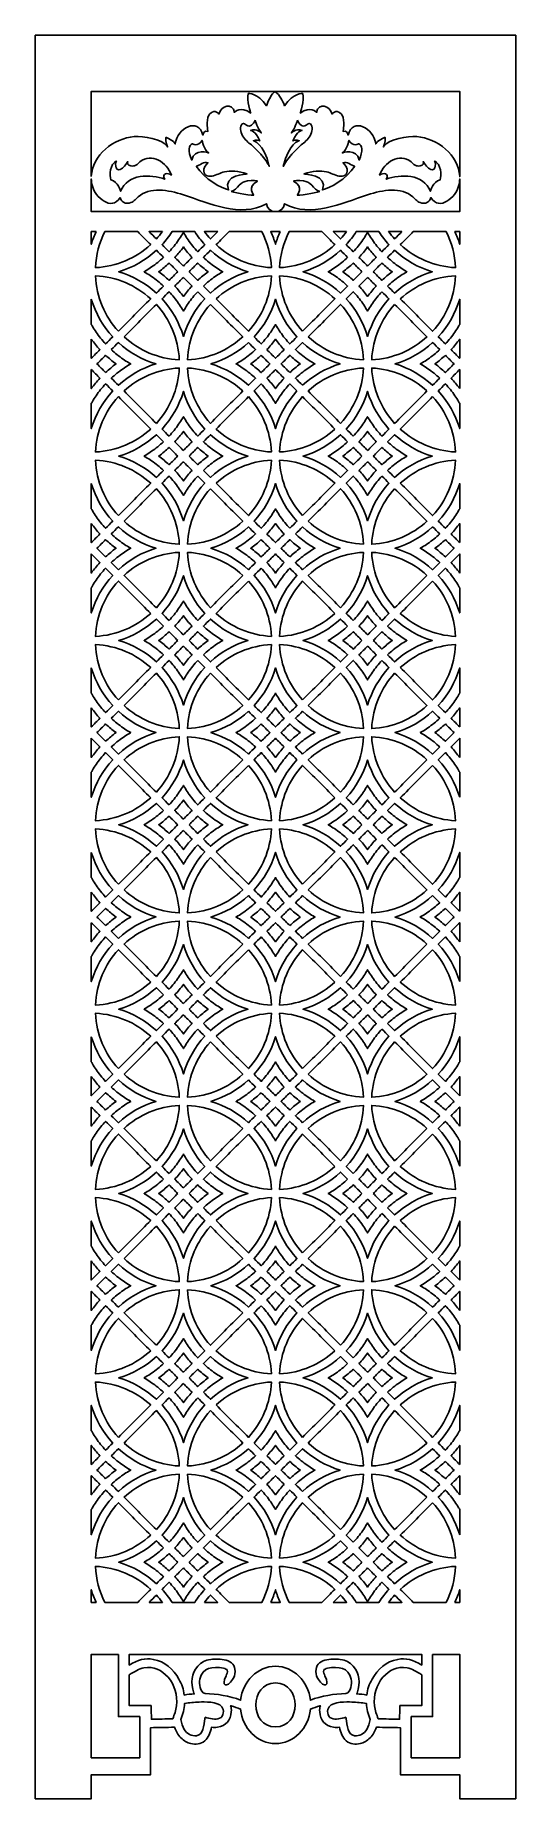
# Model space of a CAD drawing. Header units: centimetres. Extents: x 1.5 to 6.4, y -9 to 9.
import ezdxf

# ---------------------------------------------------------------- set-up
doc = ezdxf.new("R2010")
doc.units = ezdxf.units.CM
doc.header["$MEASUREMENT"] = 0
doc.layers.add('layer 1', color=7, linetype='Continuous')

msp = doc.modelspace()

# ---------------------------------------------------------------- linework, layer by layer
at = {"layer": 'layer 1', "color": 250}
msp.add_open_spline([(6.4096, 9.00077), (4.77324, 9.00077), (3.13688, 9.00077), (1.50052, 9.00077), (1.50052, 9.00077), (1.50052, 3.53168), (1.50052, -1.93741), (1.50052, -7.4065), (1.50052, -7.4065), (1.50053, -7.4065), (1.50054, -7.4065), (1.50056, -7.4065), (1.50056, -7.4065), (1.50056, -7.93741), (1.50056, -8.46832), (1.50056, -8.99923), (1.50056, -8.99923), (1.69147, -8.99923), (1.88237, -8.99923), (2.07328, -8.99923), (2.07328, -8.99923), (2.07328, -8.91742), (2.07328, -8.8356), (2.07328, -8.75378), (2.07328, -8.75378), (2.27522, -8.75378), (2.47716, -8.75378), (2.6791, -8.75378), (2.6791, -8.75378), (2.6791, -8.5939), (2.6791, -8.43402), (2.6791, -8.27413), (2.6791, -8.27413), (2.7608, -8.27251), (2.8425, -8.27088), (2.92419, -8.26924), (2.92419, -8.26924), (2.9387, -8.31061), (2.95771, -8.34649), (2.98928, -8.37816), (2.98928, -8.37816), (3.02019, -8.40916), (3.05213, -8.42833), (3.08965, -8.43705), (3.08965, -8.43705), (3.1393, -8.4486), (3.19174, -8.44357), (3.2316, -8.4088), (3.2316, -8.4088), (3.27018, -8.37514), (3.29243, -8.32123), (3.30043, -8.2698), (3.30043, -8.2698), (3.32325, -8.27211), (3.34267, -8.27158), (3.36098, -8.26896), (3.36098, -8.26896), (3.45234, -8.25588), (3.4955, -8.19807), (3.50321, -8.11089), (3.50321, -8.11089), (3.5051, -8.08953), (3.5036, -8.06844), (3.49681, -8.04988), (3.49681, -8.04988), (3.49825, -8.05023), (3.49968, -8.05059), (3.50112, -8.05095), (3.50112, -8.05095), (3.53336, -8.0621), (3.56559, -8.07324), (3.59784, -8.08439), (3.59784, -8.08439), (3.61718, -8.28195), (3.76974, -8.43577), (3.95508, -8.43577), (3.95508, -8.43577), (4.14042, -8.43577), (4.29298, -8.28195), (4.31232, -8.08439), (4.31232, -8.08439), (4.34456, -8.07324), (4.3768, -8.0621), (4.40904, -8.05095), (4.40904, -8.05095), (4.41048, -8.05059), (4.41191, -8.05023), (4.41335, -8.04988), (4.41335, -8.04988), (4.40656, -8.06844), (4.40506, -8.08953), (4.40695, -8.11089), (4.40695, -8.11089), (4.41466, -8.19807), (4.45782, -8.25588), (4.54918, -8.26896), (4.54918, -8.26896), (4.56749, -8.27158), (4.58691, -8.27211), (4.60973, -8.2698), (4.60973, -8.2698), (4.61773, -8.32123), (4.63998, -8.37514), (4.67856, -8.4088), (4.67856, -8.4088), (4.71842, -8.44357), (4.77085, -8.4486), (4.82051, -8.43705), (4.82051, -8.43705), (4.85802, -8.42833), (4.88997, -8.40916), (4.92088, -8.37816), (4.92088, -8.37816), (4.95245, -8.34649), (4.97146, -8.31061), (4.98596, -8.26924), (4.98596, -8.26924), (5.06766, -8.27088), (5.14936, -8.27251), (5.23106, -8.27413), (5.23106, -8.27413), (5.23106, -8.43402), (5.23106, -8.5939), (5.23106, -8.75378), (5.23106, -8.75378), (5.433, -8.75378), (5.63494, -8.75378), (5.83688, -8.75378), (5.83688, -8.75378), (5.83688, -8.8356), (5.83688, -8.91742), (5.83688, -8.99923), (5.83688, -8.99923), (6.02779, -8.99923), (6.21869, -8.99923), (6.4096, -8.99923), (6.4096, -8.99923), (6.4096, -8.46832), (6.4096, -7.93741), (6.4096, -7.4065), (6.4096, -7.4065), (6.4096, -1.93741), (6.4096, 3.53168), (6.4096, 9.00077)], degree=3, knots=[0, 0, 0, 0, 0.02702703, 0.02702703, 0.02702703, 0.02702703, 0.05405405, 0.05405405, 0.05405405, 0.05405405, 0.08108108, 0.08108108, 0.08108108, 0.08108108, 0.10810811, 0.10810811, 0.10810811, 0.10810811, 0.13513514, 0.13513514, 0.13513514, 0.13513514, 0.16216216, 0.16216216, 0.16216216, 0.16216216, 0.18918919, 0.18918919, 0.18918919, 0.18918919, 0.21621622, 0.21621622, 0.21621622, 0.21621622, 0.24324324, 0.24324324, 0.24324324, 0.24324324, 0.27027027, 0.27027027, 0.27027027, 0.27027027, 0.2972973, 0.2972973, 0.2972973, 0.2972973, 0.32432432, 0.32432432, 0.32432432, 0.32432432, 0.35135135, 0.35135135, 0.35135135, 0.35135135, 0.37837838, 0.37837838, 0.37837838, 0.37837838, 0.40540541, 0.40540541, 0.40540541, 0.40540541, 0.43243243, 0.43243243, 0.43243243, 0.43243243, 0.45945946, 0.45945946, 0.45945946, 0.45945946, 0.48648649, 0.48648649, 0.48648649, 0.48648649, 0.51351351, 0.51351351, 0.51351351, 0.51351351, 0.54054054, 0.54054054, 0.54054054, 0.54054054, 0.56756757, 0.56756757, 0.56756757, 0.56756757, 0.59459459, 0.59459459, 0.59459459, 0.59459459, 0.62162162, 0.62162162, 0.62162162, 0.62162162, 0.64864865, 0.64864865, 0.64864865, 0.64864865, 0.67567568, 0.67567568, 0.67567568, 0.67567568, 0.7027027, 0.7027027, 0.7027027, 0.7027027, 0.72972973, 0.72972973, 0.72972973, 0.72972973, 0.75675676, 0.75675676, 0.75675676, 0.75675676, 0.78378378, 0.78378378, 0.78378378, 0.78378378, 0.81081081, 0.81081081, 0.81081081, 0.81081081, 0.83783784, 0.83783784, 0.83783784, 0.83783784, 0.86486486, 0.86486486, 0.86486486, 0.86486486, 0.89189189, 0.89189189, 0.89189189, 0.89189189, 0.91891892, 0.91891892, 0.91891892, 0.91891892, 0.94594595, 0.94594595, 0.94594595, 0.94594595, 1, 1, 1, 1], dxfattribs=at)
at = {"layer": 'layer 1', "color": 7}
for points, knots in [([(2.07325, 7.55794), (2.07325, 7.84797), (2.07325, 8.13801), (2.07325, 8.42804), (2.07325, 8.42804), (2.70052, 8.42804), (3.32779, 8.42804), (3.95506, 8.42804), (3.95506, 8.42804), (3.91595, 8.41007), (3.87614, 8.3237), (3.8618, 8.28135), (3.8618, 8.28135), (3.7751, 8.41687), (3.67663, 8.40529), (3.67663, 8.40529), (3.67663, 8.40529), (3.65915, 8.33543), (3.70225, 8.20671), (3.70225, 8.20671), (3.70225, 8.20671), (3.59858, 8.28394), (3.53567, 8.21407), (3.53567, 8.21407), (3.53567, 8.21407), (3.51821, 8.31693), (3.39464, 8.28256), (3.37778, 8.19583), (3.37778, 8.19583), (3.34914, 8.23702), (3.29724, 8.22497), (3.27472, 8.18621), (3.27472, 8.18621), (3.24095, 8.12806), (3.26496, 8.01978), (3.26496, 8.01978), (3.26496, 8.01978), (3.22515, 8.03791), (3.21327, 7.98163), (3.21327, 7.98163), (3.21327, 7.98163), (3.16819, 8.16884), (2.9496, 8.053), (2.93172, 7.89183), (2.93172, 7.89183), (2.92012, 7.92437), (2.83636, 7.95827), (2.83636, 7.95827), (2.83636, 7.95827), (2.82733, 7.91486), (2.85182, 7.86198), (2.85182, 7.86198), (2.85182, 7.86198), (2.79251, 7.9467), (2.60556, 7.9723), (2.5119, 7.96583), (2.5119, 7.96583), (2.30538, 7.95152), (2.08089, 7.77901), (2.07325, 7.55794)], [0, 0, 0, 0, 0.0625, 0.0625, 0.0625, 0.0625, 0.125, 0.125, 0.125, 0.125, 0.1875, 0.1875, 0.1875, 0.1875, 0.25, 0.25, 0.25, 0.25, 0.3125, 0.3125, 0.3125, 0.3125, 0.375, 0.375, 0.375, 0.375, 0.4375, 0.4375, 0.4375, 0.4375, 0.5, 0.5, 0.5, 0.5, 0.5625, 0.5625, 0.5625, 0.5625, 0.625, 0.625, 0.625, 0.625, 0.6875, 0.6875, 0.6875, 0.6875, 0.75, 0.75, 0.75, 0.75, 0.8125, 0.8125, 0.8125, 0.8125, 0.875, 0.875, 0.875, 0.875, 1, 1, 1, 1]), ([(3.95506, 8.42804), (4.58233, 8.42804), (5.20961, 8.42804), (5.83688, 8.42804), (5.83688, 8.42804), (5.83688, 8.13801), (5.83688, 7.84799), (5.83688, 7.55796), (5.83688, 7.55796), (5.82922, 7.77901), (5.60473, 7.95152), (5.39821, 7.96583), (5.39821, 7.96583), (5.30455, 7.9723), (5.11761, 7.9467), (5.0583, 7.86198), (5.0583, 7.86198), (5.0583, 7.86198), (5.08278, 7.91486), (5.07376, 7.95827), (5.07376, 7.95827), (5.07376, 7.95827), (4.99, 7.92437), (4.97841, 7.89183), (4.97841, 7.89183), (4.96052, 8.053), (4.74193, 8.16884), (4.69685, 7.98163), (4.69685, 7.98163), (4.69685, 7.98163), (4.68497, 8.03791), (4.64515, 8.01978), (4.64515, 8.01978), (4.64515, 8.01978), (4.66916, 8.12806), (4.6354, 8.18621), (4.6354, 8.18621), (4.61288, 8.22497), (4.56098, 8.23702), (4.53234, 8.19583), (4.53234, 8.19583), (4.51547, 8.28256), (4.3919, 8.31693), (4.37444, 8.21407), (4.37444, 8.21407), (4.37444, 8.21407), (4.31154, 8.28394), (4.20786, 8.20671), (4.20786, 8.20671), (4.20786, 8.20671), (4.25097, 8.33543), (4.23349, 8.40529), (4.23349, 8.40529), (4.23349, 8.40529), (4.13501, 8.41687), (4.04832, 8.28135), (4.04832, 8.28135), (4.02833, 8.34036), (3.996, 8.38377), (3.95506, 8.42804)], [0, 0, 0, 0, 0.0625, 0.0625, 0.0625, 0.0625, 0.125, 0.125, 0.125, 0.125, 0.1875, 0.1875, 0.1875, 0.1875, 0.25, 0.25, 0.25, 0.25, 0.3125, 0.3125, 0.3125, 0.3125, 0.375, 0.375, 0.375, 0.375, 0.4375, 0.4375, 0.4375, 0.4375, 0.5, 0.5, 0.5, 0.5, 0.5625, 0.5625, 0.5625, 0.5625, 0.625, 0.625, 0.625, 0.625, 0.6875, 0.6875, 0.6875, 0.6875, 0.75, 0.75, 0.75, 0.75, 0.8125, 0.8125, 0.8125, 0.8125, 0.875, 0.875, 0.875, 0.875, 1, 1, 1, 1]), ([(3.74567, 8.13401), (3.74567, 8.13401), (3.77824, 8.04393), (3.80893, 8.00477), (3.80893, 8.00477), (3.80893, 8.00477), (3.76428, 8.05372), (3.70009, 8.02924), (3.70009, 8.02924), (3.70009, 8.02924), (3.75312, 8.02924), (3.79406, 7.92253), (3.79406, 7.92253), (3.79406, 7.92253), (3.7587, 7.94113), (3.72893, 7.92448), (3.72893, 7.92448), (3.72893, 7.92448), (3.83685, 7.90295), (3.89174, 7.66211), (3.89174, 7.66211), (3.89174, 7.66211), (3.85545, 7.73064), (3.8201, 7.76981), (3.8201, 7.76981), (3.8201, 7.76981), (3.77541, 7.81993), (3.73241, 7.86012), (3.73241, 7.86012), (3.70124, 7.88925), (3.66595, 7.91142), (3.63887, 7.94538), (3.63887, 7.94538), (3.6092, 7.98261), (3.58797, 8.02972), (3.601, 8.07436), (3.601, 8.07436), (3.60341, 8.08263), (3.60756, 8.0917), (3.61459, 8.09657), (3.61459, 8.09657), (3.63234, 8.10886), (3.64411, 8.09039), (3.65718, 8.0819), (3.65718, 8.0819), (3.69414, 8.05788), (3.73227, 8.09082), (3.74567, 8.13401)], [0, 0, 0, 0, 0.07692308, 0.07692308, 0.07692308, 0.07692308, 0.15384615, 0.15384615, 0.15384615, 0.15384615, 0.23076923, 0.23076923, 0.23076923, 0.23076923, 0.30769231, 0.30769231, 0.30769231, 0.30769231, 0.38461538, 0.38461538, 0.38461538, 0.38461538, 0.46153846, 0.46153846, 0.46153846, 0.46153846, 0.53846154, 0.53846154, 0.53846154, 0.53846154, 0.61538462, 0.61538462, 0.61538462, 0.61538462, 0.69230769, 0.69230769, 0.69230769, 0.69230769, 0.76923077, 0.76923077, 0.76923077, 0.76923077, 0.84615385, 0.84615385, 0.84615385, 0.84615385, 1, 1, 1, 1]), ([(4.18113, 8.13401), (4.18113, 8.13401), (4.14856, 8.04393), (4.11787, 8.00477), (4.11787, 8.00477), (4.11787, 8.00477), (4.16252, 8.05372), (4.22672, 8.02924), (4.22672, 8.02924), (4.22672, 8.02924), (4.17368, 8.02924), (4.13275, 7.92253), (4.13275, 7.92253), (4.13275, 7.92253), (4.16811, 7.94113), (4.19788, 7.92448), (4.19788, 7.92448), (4.19788, 7.92448), (4.08995, 7.90295), (4.03507, 7.66211), (4.03507, 7.66211), (4.03507, 7.66211), (4.07135, 7.73064), (4.1067, 7.76981), (4.1067, 7.76981), (4.1067, 7.76981), (4.15139, 7.81993), (4.19439, 7.86012), (4.19439, 7.86012), (4.22556, 7.88925), (4.26084, 7.91142), (4.28792, 7.94538), (4.28792, 7.94538), (4.3176, 7.98261), (4.33883, 8.02972), (4.3258, 8.07436), (4.3258, 8.07436), (4.32339, 8.08263), (4.31925, 8.0917), (4.31221, 8.09657), (4.31221, 8.09657), (4.29446, 8.10886), (4.2827, 8.09039), (4.26963, 8.0819), (4.26963, 8.0819), (4.23266, 8.05788), (4.19453, 8.09082), (4.18113, 8.13401)], [0, 0, 0, 0, 0.07692308, 0.07692308, 0.07692308, 0.07692308, 0.15384615, 0.15384615, 0.15384615, 0.15384615, 0.23076923, 0.23076923, 0.23076923, 0.23076923, 0.30769231, 0.30769231, 0.30769231, 0.30769231, 0.38461538, 0.38461538, 0.38461538, 0.38461538, 0.46153846, 0.46153846, 0.46153846, 0.46153846, 0.53846154, 0.53846154, 0.53846154, 0.53846154, 0.61538462, 0.61538462, 0.61538462, 0.61538462, 0.69230769, 0.69230769, 0.69230769, 0.69230769, 0.76923077, 0.76923077, 0.76923077, 0.76923077, 0.84615385, 0.84615385, 0.84615385, 0.84615385, 1, 1, 1, 1]), ([(3.10369, 7.89315), (3.10369, 7.89315), (3.16594, 7.85471), (3.20578, 7.92809), (3.20578, 7.92809), (3.20578, 7.92809), (3.21906, 7.83288), (3.27384, 7.79968), (3.27384, 7.79968), (3.27384, 7.79968), (3.12361, 7.85209), (3.0987, 7.72631), (3.0987, 7.72631), (3.05875, 7.82194), (3.07202, 7.87842), (3.10369, 7.89315)], [0, 0, 0, 0, 0.2, 0.2, 0.2, 0.2, 0.4, 0.4, 0.4, 0.4, 0.6, 0.6, 0.6, 0.6, 1, 1, 1, 1]), ([(4.80642, 7.89315), (4.80642, 7.89315), (4.74418, 7.85471), (4.70434, 7.92809), (4.70434, 7.92809), (4.70434, 7.92809), (4.69105, 7.83288), (4.63628, 7.79968), (4.63628, 7.79968), (4.63628, 7.79968), (4.78651, 7.85209), (4.81141, 7.72631), (4.81141, 7.72631), (4.85136, 7.82194), (4.8381, 7.87842), (4.80642, 7.89315)], [0, 0, 0, 0, 0.2, 0.2, 0.2, 0.2, 0.4, 0.4, 0.4, 0.4, 0.6, 0.6, 0.6, 0.6, 1, 1, 1, 1]), ([(2.33119, 7.71759), (2.33119, 7.71759), (2.31412, 7.69514), (2.32222, 7.66311), (2.32222, 7.66311), (2.32868, 7.63748), (2.34093, 7.62177), (2.36847, 7.63149), (2.36847, 7.63149), (2.3871, 7.63809), (2.41322, 7.65841), (2.4455, 7.71161), (2.4455, 7.71161), (2.43537, 7.66665), (2.48593, 7.6595), (2.51474, 7.66952), (2.51474, 7.66952), (2.52998, 7.67482), (2.54935, 7.68593), (2.57005, 7.70868), (2.57005, 7.70868), (2.69175, 7.80707), (2.84398, 7.70316), (2.89185, 7.57439), (2.89185, 7.57439), (2.85464, 7.59842), (2.78743, 7.59499), (2.82394, 7.53196), (2.82394, 7.53196), (2.67866, 7.5847), (2.44632, 7.59007), (2.37265, 7.40918), (2.37265, 7.40918), (2.37265, 7.40918), (2.34972, 7.50743), (2.27437, 7.52466), (2.27437, 7.52466), (2.25439, 7.57395), (2.26388, 7.68357), (2.33119, 7.71759)], [0, 0, 0, 0, 0.09090909, 0.09090909, 0.09090909, 0.09090909, 0.18181818, 0.18181818, 0.18181818, 0.18181818, 0.27272727, 0.27272727, 0.27272727, 0.27272727, 0.36363636, 0.36363636, 0.36363636, 0.36363636, 0.45454545, 0.45454545, 0.45454545, 0.45454545, 0.54545455, 0.54545455, 0.54545455, 0.54545455, 0.63636364, 0.63636364, 0.63636364, 0.63636364, 0.72727273, 0.72727273, 0.72727273, 0.72727273, 0.81818182, 0.81818182, 0.81818182, 0.81818182, 1, 1, 1, 1]), ([(5.57893, 7.71759), (5.57893, 7.71759), (5.59599, 7.69514), (5.58791, 7.66311), (5.58791, 7.66311), (5.58144, 7.63748), (5.56919, 7.62177), (5.54165, 7.63149), (5.54165, 7.63149), (5.52301, 7.63809), (5.49691, 7.65841), (5.46462, 7.71161), (5.46462, 7.71161), (5.47475, 7.66665), (5.42418, 7.6595), (5.39538, 7.66952), (5.39538, 7.66952), (5.38014, 7.67482), (5.36076, 7.68593), (5.34006, 7.70868), (5.34006, 7.70868), (5.21836, 7.80707), (5.06614, 7.70316), (5.01826, 7.57439), (5.01826, 7.57439), (5.05547, 7.59842), (5.12269, 7.59499), (5.08617, 7.53196), (5.08617, 7.53196), (5.23146, 7.5847), (5.46381, 7.59007), (5.53747, 7.40918), (5.53747, 7.40918), (5.53747, 7.40918), (5.5604, 7.50743), (5.63574, 7.52466), (5.63574, 7.52466), (5.65572, 7.57395), (5.64624, 7.68357), (5.57893, 7.71759)], [0, 0, 0, 0, 0.09090909, 0.09090909, 0.09090909, 0.09090909, 0.18181818, 0.18181818, 0.18181818, 0.18181818, 0.27272727, 0.27272727, 0.27272727, 0.27272727, 0.36363636, 0.36363636, 0.36363636, 0.36363636, 0.45454545, 0.45454545, 0.45454545, 0.45454545, 0.54545455, 0.54545455, 0.54545455, 0.54545455, 0.63636364, 0.63636364, 0.63636364, 0.63636364, 0.72727273, 0.72727273, 0.72727273, 0.72727273, 0.81818182, 0.81818182, 0.81818182, 0.81818182, 1, 1, 1, 1]), ([(3.14353, 7.66604), (3.18296, 7.6695), (3.22239, 7.71659), (3.26636, 7.69924), (3.26636, 7.69924), (3.26665, 7.69944), (3.23303, 7.67146), (3.22456, 7.63367), (3.22456, 7.63367), (3.21181, 7.57673), (3.25867, 7.55571), (3.3071, 7.56376), (3.3071, 7.56376), (3.35105, 7.57106), (3.38889, 7.59727), (3.43484, 7.6057), (3.43484, 7.6057), (3.49127, 7.61605), (3.57796, 7.62139), (3.66277, 7.58498), (3.66277, 7.58498), (3.66277, 7.58498), (3.41137, 7.57535), (3.4765, 7.42143), (3.4765, 7.42143), (3.39534, 7.44294), (3.23677, 7.52721), (3.14353, 7.66604)], [0, 0, 0, 0, 0.125, 0.125, 0.125, 0.125, 0.25, 0.25, 0.25, 0.25, 0.375, 0.375, 0.375, 0.375, 0.5, 0.5, 0.5, 0.5, 0.625, 0.625, 0.625, 0.625, 0.75, 0.75, 0.75, 0.75, 1, 1, 1, 1]), ([(4.76659, 7.66604), (4.72715, 7.6695), (4.68773, 7.71659), (4.64375, 7.69924), (4.64375, 7.69924), (4.64348, 7.69944), (4.67709, 7.67146), (4.68555, 7.63367), (4.68555, 7.63367), (4.69831, 7.57673), (4.65145, 7.55571), (4.60301, 7.56376), (4.60301, 7.56376), (4.55906, 7.57106), (4.52123, 7.59727), (4.47528, 7.6057), (4.47528, 7.6057), (4.41884, 7.61605), (4.33215, 7.62139), (4.24735, 7.58498), (4.24735, 7.58498), (4.24735, 7.58498), (4.49875, 7.57535), (4.43361, 7.42143), (4.43361, 7.42143), (4.51477, 7.44294), (4.67334, 7.52721), (4.76659, 7.66604)], [0, 0, 0, 0, 0.125, 0.125, 0.125, 0.125, 0.25, 0.25, 0.25, 0.25, 0.375, 0.375, 0.375, 0.375, 0.5, 0.5, 0.5, 0.5, 0.625, 0.625, 0.625, 0.625, 0.75, 0.75, 0.75, 0.75, 1, 1, 1, 1]), ([(2.36774, 7.34458), (2.28132, 7.19719), (2.11125, 7.35293), (2.08392, 7.46055), (2.08392, 7.46055), (2.07749, 7.48588), (2.07404, 7.51081), (2.07325, 7.53523), (2.07325, 7.53523), (2.07325, 7.42374), (2.07325, 7.31225), (2.07325, 7.20077), (2.07325, 7.20077), (3.32779, 7.20077), (4.58233, 7.20077), (5.83688, 7.20077), (5.83688, 7.20077), (5.83688, 7.31222), (5.83688, 7.42368), (5.83688, 7.53513), (5.83688, 7.53513), (5.83607, 7.51076), (5.83262, 7.48584), (5.8262, 7.46055), (5.8262, 7.46055), (5.79886, 7.35293), (5.62879, 7.19719), (5.54238, 7.34458), (5.54238, 7.34458), (5.5226, 7.28896), (5.48586, 7.28051), (5.45081, 7.28826), (5.45081, 7.28826), (5.40144, 7.29919), (5.39155, 7.32316), (5.35745, 7.35266), (5.35745, 7.35266), (5.2395, 7.45473), (5.05422, 7.4231), (4.8948, 7.37181), (4.8948, 7.37181), (4.63179, 7.28719), (4.31343, 7.13263), (4.04789, 7.2817), (4.04789, 7.2817), (4.04143, 7.17379), (3.86869, 7.17379), (3.86222, 7.2817), (3.86222, 7.2817), (3.59669, 7.13263), (3.27832, 7.28719), (3.01532, 7.37181), (3.01532, 7.37181), (2.85591, 7.4231), (2.67062, 7.45473), (2.55267, 7.35266), (2.55267, 7.35266), (2.51858, 7.32316), (2.50869, 7.29919), (2.45931, 7.28826), (2.45931, 7.28826), (2.42426, 7.28051), (2.38752, 7.28896), (2.36774, 7.34458)], [0, 0, 0, 0, 0.05882353, 0.05882353, 0.05882353, 0.05882353, 0.11764706, 0.11764706, 0.11764706, 0.11764706, 0.17647059, 0.17647059, 0.17647059, 0.17647059, 0.23529412, 0.23529412, 0.23529412, 0.23529412, 0.29411765, 0.29411765, 0.29411765, 0.29411765, 0.35294118, 0.35294118, 0.35294118, 0.35294118, 0.41176471, 0.41176471, 0.41176471, 0.41176471, 0.47058824, 0.47058824, 0.47058824, 0.47058824, 0.52941176, 0.52941176, 0.52941176, 0.52941176, 0.58823529, 0.58823529, 0.58823529, 0.58823529, 0.64705882, 0.64705882, 0.64705882, 0.64705882, 0.70588235, 0.70588235, 0.70588235, 0.70588235, 0.76470588, 0.76470588, 0.76470588, 0.76470588, 0.82352941, 0.82352941, 0.82352941, 0.82352941, 0.88235294, 0.88235294, 0.88235294, 0.88235294, 1, 1, 1, 1]), ([(3.50169, 7.40747), (3.50169, 7.40747), (3.67245, 7.36141), (3.73227, 7.36984), (3.73227, 7.36984), (3.73227, 7.36984), (3.66004, 7.44971), (3.77095, 7.51191), (3.77095, 7.51191), (3.77095, 7.51191), (3.72117, 7.52366), (3.66955, 7.51518), (3.66955, 7.51518), (3.63479, 7.50946), (3.60867, 7.49602), (3.58463, 7.46978), (3.58463, 7.46978), (3.55993, 7.44282), (3.53918, 7.41299), (3.50169, 7.40747)], [0, 0, 0, 0, 0.16666667, 0.16666667, 0.16666667, 0.16666667, 0.33333333, 0.33333333, 0.33333333, 0.33333333, 0.5, 0.5, 0.5, 0.5, 0.66666667, 0.66666667, 0.66666667, 0.66666667, 1, 1, 1, 1]), ([(4.40842, 7.40747), (4.40842, 7.40747), (4.23767, 7.36141), (4.17784, 7.36984), (4.17784, 7.36984), (4.17784, 7.36984), (4.25008, 7.44971), (4.13916, 7.51191), (4.13916, 7.51191), (4.13916, 7.51191), (4.18895, 7.52366), (4.24058, 7.51518), (4.24058, 7.51518), (4.27533, 7.50946), (4.30145, 7.49602), (4.32548, 7.46978), (4.32548, 7.46978), (4.35019, 7.44282), (4.37094, 7.41299), (4.40842, 7.40747)], [0, 0, 0, 0, 0.16666667, 0.16666667, 0.16666667, 0.16666667, 0.33333333, 0.33333333, 0.33333333, 0.33333333, 0.5, 0.5, 0.5, 0.5, 0.66666667, 0.66666667, 0.66666667, 0.66666667, 1, 1, 1, 1]), ([(2.12147, 6.99622), (2.10539, 6.99622), (2.08931, 6.99622), (2.07325, 6.99622), (2.07325, 6.99622), (2.07325, 6.95356), (2.07325, 6.91089), (2.07325, 6.86822), (2.07325, 6.86822), (2.08639, 6.91227), (2.10254, 6.955), (2.12147, 6.99622)], [0, 0, 0, 0, 0.25, 0.25, 0.25, 0.25, 0.5, 0.5, 0.5, 0.5, 1, 1, 1, 1]), ([(2.54722, 6.99622), (2.43559, 6.99622), (2.32398, 6.99622), (2.21236, 6.99622), (2.21236, 6.99622), (2.15559, 6.88519), (2.1212, 6.76081), (2.11515, 6.62906), (2.11515, 6.62906), (2.33241, 6.63902), (2.52959, 6.72606), (2.67999, 6.86345), (2.67999, 6.86345), (2.63572, 6.9077), (2.59147, 6.95196), (2.54722, 6.99622)], [0, 0, 0, 0, 0.2, 0.2, 0.2, 0.2, 0.4, 0.4, 0.4, 0.4, 0.6, 0.6, 0.6, 0.6, 1, 1, 1, 1]), ([(2.79926, 6.99622), (2.75381, 6.99622), (2.70837, 6.99622), (2.66292, 6.99622), (2.66292, 6.99622), (2.6879, 6.97124), (2.71287, 6.94628), (2.73785, 6.9213), (2.73785, 6.9213), (2.75961, 6.94514), (2.78011, 6.97015), (2.79926, 6.99622)], [0, 0, 0, 0, 0.25, 0.25, 0.25, 0.25, 0.5, 0.5, 0.5, 0.5, 1, 1, 1, 1]), ([(3.12978, 6.99622), (3.05267, 6.99622), (2.97557, 6.99622), (2.89846, 6.99622), (2.89846, 6.99622), (2.86797, 6.94904), (2.83356, 6.90463), (2.79567, 6.86348), (2.79567, 6.86348), (2.81981, 6.83932), (2.84397, 6.81517), (2.86811, 6.79103), (2.86811, 6.79103), (2.90325, 6.82892), (2.93571, 6.8693), (2.9652, 6.91192), (2.9652, 6.91192), (2.96521, 6.91191), (2.96522, 6.91191), (2.96523, 6.91191), (2.96523, 6.91191), (2.96524, 6.91192), (2.96524, 6.91192), (2.96524, 6.91192), (2.96524, 6.91192), (2.96523, 6.91193), (2.96521, 6.91195), (2.9652, 6.91198), (2.9652, 6.91198), (2.97858, 6.93129), (2.99137, 6.95106), (3.00352, 6.97126), (3.00352, 6.97126), (3.00445, 6.97281), (3.0054, 6.97439), (3.00633, 6.97596), (3.00633, 6.97596), (3.00642, 6.97611), (3.00651, 6.97627), (3.0066, 6.97642), (3.0066, 6.97642), (3.00914, 6.9807), (3.01166, 6.98502), (3.01415, 6.98936), (3.01415, 6.98936), (3.01664, 6.98502), (3.01915, 6.98071), (3.02169, 6.97642), (3.02169, 6.97642), (3.02179, 6.97627), (3.02187, 6.97611), (3.02196, 6.97596), (3.02196, 6.97596), (3.02289, 6.97439), (3.02384, 6.97281), (3.02478, 6.97126), (3.02478, 6.97126), (3.03692, 6.95106), (3.04971, 6.93129), (3.06308, 6.91197), (3.06308, 6.91197), (3.06307, 6.91195), (3.06306, 6.91193), (3.06305, 6.91192), (3.06305, 6.91192), (3.06305, 6.91192), (3.06305, 6.91192), (3.06305, 6.91191), (3.06305, 6.91191), (3.06306, 6.91191), (3.06307, 6.91191), (3.06308, 6.91192), (3.06308, 6.91192), (3.09257, 6.8693), (3.12504, 6.82892), (3.16018, 6.79103), (3.16018, 6.79103), (3.18432, 6.81516), (3.20846, 6.83931), (3.2326, 6.86345), (3.2326, 6.86345), (3.19469, 6.90462), (3.16028, 6.94903), (3.12978, 6.99622)], [0, 0, 0, 0, 0.04545455, 0.04545455, 0.04545455, 0.04545455, 0.09090909, 0.09090909, 0.09090909, 0.09090909, 0.13636364, 0.13636364, 0.13636364, 0.13636364, 0.18181818, 0.18181818, 0.18181818, 0.18181818, 0.22727273, 0.22727273, 0.22727273, 0.22727273, 0.27272727, 0.27272727, 0.27272727, 0.27272727, 0.31818182, 0.31818182, 0.31818182, 0.31818182, 0.36363636, 0.36363636, 0.36363636, 0.36363636, 0.40909091, 0.40909091, 0.40909091, 0.40909091, 0.45454545, 0.45454545, 0.45454545, 0.45454545, 0.5, 0.5, 0.5, 0.5, 0.54545455, 0.54545455, 0.54545455, 0.54545455, 0.59090909, 0.59090909, 0.59090909, 0.59090909, 0.63636364, 0.63636364, 0.63636364, 0.63636364, 0.68181818, 0.68181818, 0.68181818, 0.68181818, 0.72727273, 0.72727273, 0.72727273, 0.72727273, 0.77272727, 0.77272727, 0.77272727, 0.77272727, 0.81818182, 0.81818182, 0.81818182, 0.81818182, 0.86363636, 0.86363636, 0.86363636, 0.86363636, 0.90909091, 0.90909091, 0.90909091, 0.90909091, 1, 1, 1, 1]), ([(3.36536, 6.99622), (3.31992, 6.99622), (3.27447, 6.99622), (3.22903, 6.99622), (3.22903, 6.99622), (3.24817, 6.97015), (3.26867, 6.94514), (3.29045, 6.9213), (3.29045, 6.9213), (3.31542, 6.94628), (3.34039, 6.97124), (3.36536, 6.99622)], [0, 0, 0, 0, 0.25, 0.25, 0.25, 0.25, 0.5, 0.5, 0.5, 0.5, 1, 1, 1, 1]), ([(3.81589, 6.99622), (3.70429, 6.99622), (3.59269, 6.99622), (3.48108, 6.99622), (3.48108, 6.99622), (3.43682, 6.95196), (3.39256, 6.9077), (3.3483, 6.86344), (3.3483, 6.86344), (3.4987, 6.72607), (3.69586, 6.63903), (3.9131, 6.62906), (3.9131, 6.62906), (3.90706, 6.76081), (3.87267, 6.88519), (3.81589, 6.99622)], [0, 0, 0, 0, 0.2, 0.2, 0.2, 0.2, 0.4, 0.4, 0.4, 0.4, 0.6, 0.6, 0.6, 0.6, 1, 1, 1, 1]), ([(4.0033, 6.99622), (3.97114, 6.99622), (3.93898, 6.99622), (3.90681, 6.99622), (3.90681, 6.99622), (3.92575, 6.955), (3.94191, 6.91224), (3.95506, 6.86818), (3.95506, 6.86818), (3.9682, 6.91224), (3.98436, 6.955), (4.0033, 6.99622)], [0, 0, 0, 0, 0.25, 0.25, 0.25, 0.25, 0.5, 0.5, 0.5, 0.5, 1, 1, 1, 1]), ([(4.42903, 6.99622), (4.31743, 6.99622), (4.20582, 6.99622), (4.09422, 6.99622), (4.09422, 6.99622), (4.03745, 6.88519), (4.00305, 6.76081), (3.99701, 6.62906), (3.99701, 6.62906), (4.21425, 6.63903), (4.41142, 6.72606), (4.5618, 6.86344), (4.5618, 6.86344), (4.51754, 6.9077), (4.47329, 6.95196), (4.42903, 6.99622)], [0, 0, 0, 0, 0.2, 0.2, 0.2, 0.2, 0.4, 0.4, 0.4, 0.4, 0.6, 0.6, 0.6, 0.6, 1, 1, 1, 1]), ([(4.68108, 6.99622), (4.63563, 6.99622), (4.59019, 6.99622), (4.54474, 6.99622), (4.54474, 6.99622), (4.56972, 6.97124), (4.59469, 6.94627), (4.61967, 6.92129), (4.61967, 6.92129), (4.64144, 6.94513), (4.66195, 6.97014), (4.68108, 6.99622)], [0, 0, 0, 0, 0.25, 0.25, 0.25, 0.25, 0.5, 0.5, 0.5, 0.5, 1, 1, 1, 1]), ([(5.01165, 6.99622), (4.93455, 6.99622), (4.85744, 6.99622), (4.78034, 6.99622), (4.78034, 6.99622), (4.74985, 6.94902), (4.71542, 6.90461), (4.67752, 6.86344), (4.67752, 6.86344), (4.70166, 6.8393), (4.7258, 6.81516), (4.74993, 6.79103), (4.74993, 6.79103), (4.78507, 6.8289), (4.81753, 6.8693), (4.84702, 6.91191), (4.84702, 6.91191), (4.84704, 6.91191), (4.84704, 6.91191), (4.84705, 6.91191), (4.84705, 6.91191), (4.84705, 6.91191), (4.84706, 6.91191), (4.84706, 6.91192), (4.84706, 6.91192), (4.84704, 6.91193), (4.84704, 6.91195), (4.84702, 6.91197), (4.84702, 6.91197), (4.8604, 6.93129), (4.87319, 6.95106), (4.88533, 6.97124), (4.88533, 6.97124), (4.88627, 6.97281), (4.88722, 6.97439), (4.88814, 6.97596), (4.88814, 6.97596), (4.88824, 6.97611), (4.88833, 6.97626), (4.88841, 6.97641), (4.88841, 6.97641), (4.89096, 6.9807), (4.89347, 6.98502), (4.89596, 6.98935), (4.89596, 6.98935), (4.89845, 6.98501), (4.90097, 6.9807), (4.90351, 6.97641), (4.90351, 6.97641), (4.9036, 6.97626), (4.90369, 6.97611), (4.90378, 6.97596), (4.90378, 6.97596), (4.90472, 6.97439), (4.90565, 6.97281), (4.90659, 6.97124), (4.90659, 6.97124), (4.91874, 6.95106), (4.93152, 6.93129), (4.9449, 6.91197), (4.9449, 6.91197), (4.9449, 6.91195), (4.94488, 6.91193), (4.94487, 6.91192), (4.94487, 6.91192), (4.94487, 6.91191), (4.94487, 6.91191), (4.94487, 6.91191), (4.94487, 6.91191), (4.94488, 6.91191), (4.94489, 6.91191), (4.9449, 6.91191), (4.9449, 6.91191), (4.97439, 6.8693), (5.00686, 6.8289), (5.04199, 6.79103), (5.04199, 6.79103), (5.06614, 6.81517), (5.09029, 6.83932), (5.11444, 6.86346), (5.11444, 6.86346), (5.07655, 6.90463), (5.04213, 6.94904), (5.01165, 6.99622)], [0, 0, 0, 0, 0.04545455, 0.04545455, 0.04545455, 0.04545455, 0.09090909, 0.09090909, 0.09090909, 0.09090909, 0.13636364, 0.13636364, 0.13636364, 0.13636364, 0.18181818, 0.18181818, 0.18181818, 0.18181818, 0.22727273, 0.22727273, 0.22727273, 0.22727273, 0.27272727, 0.27272727, 0.27272727, 0.27272727, 0.31818182, 0.31818182, 0.31818182, 0.31818182, 0.36363636, 0.36363636, 0.36363636, 0.36363636, 0.40909091, 0.40909091, 0.40909091, 0.40909091, 0.45454545, 0.45454545, 0.45454545, 0.45454545, 0.5, 0.5, 0.5, 0.5, 0.54545455, 0.54545455, 0.54545455, 0.54545455, 0.59090909, 0.59090909, 0.59090909, 0.59090909, 0.63636364, 0.63636364, 0.63636364, 0.63636364, 0.68181818, 0.68181818, 0.68181818, 0.68181818, 0.72727273, 0.72727273, 0.72727273, 0.72727273, 0.77272727, 0.77272727, 0.77272727, 0.77272727, 0.81818182, 0.81818182, 0.81818182, 0.81818182, 0.86363636, 0.86363636, 0.86363636, 0.86363636, 0.90909091, 0.90909091, 0.90909091, 0.90909091, 1, 1, 1, 1]), ([(5.2472, 6.99622), (5.20175, 6.99622), (5.1563, 6.99622), (5.11086, 6.99622), (5.11086, 6.99622), (5.12999, 6.97015), (5.15049, 6.94513), (5.17226, 6.92129), (5.17226, 6.92129), (5.19723, 6.94627), (5.22222, 6.97124), (5.2472, 6.99622)], [0, 0, 0, 0, 0.25, 0.25, 0.25, 0.25, 0.5, 0.5, 0.5, 0.5, 1, 1, 1, 1]), ([(5.69774, 6.99622), (5.58613, 6.99622), (5.47451, 6.99622), (5.3629, 6.99622), (5.3629, 6.99622), (5.31864, 6.95196), (5.27437, 6.9077), (5.23012, 6.86344), (5.23012, 6.86344), (5.38052, 6.72606), (5.5777, 6.63902), (5.79496, 6.62905), (5.79496, 6.62905), (5.78891, 6.76081), (5.75452, 6.88519), (5.69774, 6.99622)], [0, 0, 0, 0, 0.2, 0.2, 0.2, 0.2, 0.4, 0.4, 0.4, 0.4, 0.6, 0.6, 0.6, 0.6, 1, 1, 1, 1]), ([(5.83688, 6.99622), (5.8208, 6.99622), (5.80472, 6.99622), (5.78863, 6.99622), (5.78863, 6.99622), (5.80756, 6.955), (5.82373, 6.91224), (5.83687, 6.86818), (5.83687, 6.86818), (5.83687, 6.86819), (5.83687, 6.8682), (5.83688, 6.8682), (5.83688, 6.8682), (5.83688, 6.91088), (5.83688, 6.95355), (5.83688, 6.99622)], [0, 0, 0, 0, 0.2, 0.2, 0.2, 0.2, 0.4, 0.4, 0.4, 0.4, 0.6, 0.6, 0.6, 0.6, 1, 1, 1, 1]), ([(2.81025, 6.73318), (2.78611, 6.75732), (2.76196, 6.78147), (2.73782, 6.80561), (2.73782, 6.80561), (2.62957, 6.70597), (2.49888, 6.63033), (2.35419, 6.58716), (2.35419, 6.58716), (2.49889, 6.54401), (2.62958, 6.46834), (2.73785, 6.36869), (2.73785, 6.36869), (2.76198, 6.39283), (2.78612, 6.41697), (2.81025, 6.44111), (2.81025, 6.44111), (2.77238, 6.47625), (2.73198, 6.50871), (2.68937, 6.53821), (2.68937, 6.53821), (2.68937, 6.53821), (2.68937, 6.53822), (2.68937, 6.53823), (2.68937, 6.53823), (2.68937, 6.53823), (2.68937, 6.53823), (2.68937, 6.53823), (2.68937, 6.53823), (2.68935, 6.53822), (2.68933, 6.53821), (2.68932, 6.53821), (2.68932, 6.53821), (2.66999, 6.55157), (2.65023, 6.56437), (2.63004, 6.5765), (2.63004, 6.5765), (2.62847, 6.57746), (2.6269, 6.57839), (2.62531, 6.57933), (2.62531, 6.57933), (2.62518, 6.57942), (2.62503, 6.5795), (2.62488, 6.57959), (2.62488, 6.57959), (2.62058, 6.58214), (2.61626, 6.58465), (2.61193, 6.58714), (2.61193, 6.58714), (2.61626, 6.58962), (2.62058, 6.59214), (2.62488, 6.59469), (2.62488, 6.59469), (2.62503, 6.59478), (2.62518, 6.59486), (2.62531, 6.59496), (2.62531, 6.59496), (2.6269, 6.59589), (2.62847, 6.59683), (2.63004, 6.59777), (2.63004, 6.59777), (2.65023, 6.60991), (2.66999, 6.62271), (2.68932, 6.63608), (2.68932, 6.63608), (2.68933, 6.63606), (2.68935, 6.63606), (2.68937, 6.63605), (2.68937, 6.63605), (2.68937, 6.63605), (2.68937, 6.63605), (2.68937, 6.63605), (2.68937, 6.63605), (2.68937, 6.63606), (2.68937, 6.63606), (2.68937, 6.63608), (2.68937, 6.63608), (2.73198, 6.66557), (2.77238, 6.69803), (2.81025, 6.73318)], [0, 0, 0, 0, 0.04761905, 0.04761905, 0.04761905, 0.04761905, 0.0952381, 0.0952381, 0.0952381, 0.0952381, 0.14285714, 0.14285714, 0.14285714, 0.14285714, 0.19047619, 0.19047619, 0.19047619, 0.19047619, 0.23809524, 0.23809524, 0.23809524, 0.23809524, 0.28571429, 0.28571429, 0.28571429, 0.28571429, 0.33333333, 0.33333333, 0.33333333, 0.33333333, 0.38095238, 0.38095238, 0.38095238, 0.38095238, 0.42857143, 0.42857143, 0.42857143, 0.42857143, 0.47619048, 0.47619048, 0.47619048, 0.47619048, 0.52380952, 0.52380952, 0.52380952, 0.52380952, 0.57142857, 0.57142857, 0.57142857, 0.57142857, 0.61904762, 0.61904762, 0.61904762, 0.61904762, 0.66666667, 0.66666667, 0.66666667, 0.66666667, 0.71428571, 0.71428571, 0.71428571, 0.71428571, 0.76190476, 0.76190476, 0.76190476, 0.76190476, 0.80952381, 0.80952381, 0.80952381, 0.80952381, 0.85714286, 0.85714286, 0.85714286, 0.85714286, 0.9047619, 0.9047619, 0.9047619, 0.9047619, 1, 1, 1, 1]), ([(2.95628, 6.58714), (2.9269, 6.61654), (2.8975, 6.64593), (2.8681, 6.67533), (2.8681, 6.67533), (2.83441, 6.64391), (2.79886, 6.61446), (2.76163, 6.58716), (2.76163, 6.58716), (2.76163, 6.58716), (2.76162, 6.58716), (2.76162, 6.58716), (2.76162, 6.58716), (2.76161, 6.58716), (2.7616, 6.58715), (2.7616, 6.58714), (2.7616, 6.58714), (2.7616, 6.58713), (2.76161, 6.58712), (2.76162, 6.58712), (2.76162, 6.58712), (2.76162, 6.58712), (2.76163, 6.58712), (2.76163, 6.58712), (2.76163, 6.58712), (2.79886, 6.55983), (2.83441, 6.53037), (2.8681, 6.49895), (2.8681, 6.49895), (2.8975, 6.52835), (2.9269, 6.55775), (2.95628, 6.58714)], [0, 0, 0, 0, 0.11111111, 0.11111111, 0.11111111, 0.11111111, 0.22222222, 0.22222222, 0.22222222, 0.22222222, 0.33333333, 0.33333333, 0.33333333, 0.33333333, 0.44444444, 0.44444444, 0.44444444, 0.44444444, 0.55555556, 0.55555556, 0.55555556, 0.55555556, 0.66666667, 0.66666667, 0.66666667, 0.66666667, 0.77777778, 0.77777778, 0.77777778, 0.77777778, 1, 1, 1, 1]), ([(3.01415, 6.64499), (2.98475, 6.67439), (2.95535, 6.70379), (2.92595, 6.73319), (2.92595, 6.73319), (2.95738, 6.76688), (2.98682, 6.80243), (3.01412, 6.83966), (3.01412, 6.83966), (3.01412, 6.83966), (3.01412, 6.83966), (3.01412, 6.83967), (3.01412, 6.83967), (3.01413, 6.83967), (3.01414, 6.83969), (3.01415, 6.8397), (3.01415, 6.8397), (3.01415, 6.83969), (3.01415, 6.83967), (3.01416, 6.83966), (3.01416, 6.83966), (3.01416, 6.83966), (3.01416, 6.83966), (3.01416, 6.83966), (3.01416, 6.83966), (3.04146, 6.80243), (3.07091, 6.76688), (3.10233, 6.73319), (3.10233, 6.73319), (3.07294, 6.70379), (3.04354, 6.67439), (3.01415, 6.64499)], [0, 0, 0, 0, 0.11111111, 0.11111111, 0.11111111, 0.11111111, 0.22222222, 0.22222222, 0.22222222, 0.22222222, 0.33333333, 0.33333333, 0.33333333, 0.33333333, 0.44444444, 0.44444444, 0.44444444, 0.44444444, 0.55555556, 0.55555556, 0.55555556, 0.55555556, 0.66666667, 0.66666667, 0.66666667, 0.66666667, 0.77777778, 0.77777778, 0.77777778, 0.77777778, 1, 1, 1, 1]), ([(3.072, 6.58714), (3.1014, 6.55775), (3.13079, 6.52835), (3.16018, 6.49895), (3.16018, 6.49895), (3.19388, 6.53037), (3.22943, 6.55983), (3.26666, 6.58712), (3.26666, 6.58712), (3.26666, 6.58712), (3.26667, 6.58712), (3.26667, 6.58712), (3.26667, 6.58712), (3.26668, 6.58712), (3.26669, 6.58713), (3.2667, 6.58714), (3.2667, 6.58714), (3.26669, 6.58715), (3.26668, 6.58716), (3.26667, 6.58716), (3.26667, 6.58716), (3.26667, 6.58716), (3.26666, 6.58716), (3.26666, 6.58716), (3.26666, 6.58716), (3.22943, 6.61446), (3.19388, 6.64391), (3.16018, 6.67533), (3.16018, 6.67533), (3.13079, 6.64593), (3.1014, 6.61654), (3.072, 6.58714)], [0, 0, 0, 0, 0.11111111, 0.11111111, 0.11111111, 0.11111111, 0.22222222, 0.22222222, 0.22222222, 0.22222222, 0.33333333, 0.33333333, 0.33333333, 0.33333333, 0.44444444, 0.44444444, 0.44444444, 0.44444444, 0.55555556, 0.55555556, 0.55555556, 0.55555556, 0.66666667, 0.66666667, 0.66666667, 0.66666667, 0.77777778, 0.77777778, 0.77777778, 0.77777778, 1, 1, 1, 1]), ([(3.21803, 6.44111), (3.24218, 6.41696), (3.26632, 6.39282), (3.29047, 6.36866), (3.29047, 6.36866), (3.39872, 6.46832), (3.5294, 6.54395), (3.67409, 6.58711), (3.67409, 6.58711), (3.52939, 6.63027), (3.3987, 6.70594), (3.29045, 6.80559), (3.29045, 6.80559), (3.26631, 6.78145), (3.24217, 6.75731), (3.21804, 6.73318), (3.21804, 6.73318), (3.25592, 6.69803), (3.29631, 6.66557), (3.33892, 6.63608), (3.33892, 6.63608), (3.33892, 6.63606), (3.33892, 6.63606), (3.33892, 6.63605), (3.33892, 6.63605), (3.33892, 6.63605), (3.33892, 6.63605), (3.33892, 6.63605), (3.33892, 6.63605), (3.33895, 6.63606), (3.33896, 6.63606), (3.33897, 6.63608), (3.33897, 6.63608), (3.3583, 6.62271), (3.37805, 6.60991), (3.39825, 6.59777), (3.39825, 6.59777), (3.39983, 6.59683), (3.4014, 6.59589), (3.40297, 6.59496), (3.40297, 6.59496), (3.40312, 6.59486), (3.40327, 6.59478), (3.40342, 6.59469), (3.40342, 6.59469), (3.40771, 6.59214), (3.41203, 6.58962), (3.41635, 6.58714), (3.41635, 6.58714), (3.41203, 6.58465), (3.40771, 6.58214), (3.40342, 6.57959), (3.40342, 6.57959), (3.40327, 6.5795), (3.40312, 6.57942), (3.40297, 6.57933), (3.40297, 6.57933), (3.4014, 6.57839), (3.39983, 6.57745), (3.39825, 6.5765), (3.39825, 6.5765), (3.37805, 6.56437), (3.3583, 6.55157), (3.33897, 6.53821), (3.33897, 6.53821), (3.33896, 6.53821), (3.33895, 6.53822), (3.33892, 6.53823), (3.33892, 6.53823), (3.33892, 6.53823), (3.33892, 6.53823), (3.33892, 6.53823), (3.33892, 6.53823), (3.33892, 6.53822), (3.33892, 6.53821), (3.33892, 6.53821), (3.33892, 6.53821), (3.29631, 6.50871), (3.25592, 6.47625), (3.21803, 6.44111)], [0, 0, 0, 0, 0.04761905, 0.04761905, 0.04761905, 0.04761905, 0.0952381, 0.0952381, 0.0952381, 0.0952381, 0.14285714, 0.14285714, 0.14285714, 0.14285714, 0.19047619, 0.19047619, 0.19047619, 0.19047619, 0.23809524, 0.23809524, 0.23809524, 0.23809524, 0.28571429, 0.28571429, 0.28571429, 0.28571429, 0.33333333, 0.33333333, 0.33333333, 0.33333333, 0.38095238, 0.38095238, 0.38095238, 0.38095238, 0.42857143, 0.42857143, 0.42857143, 0.42857143, 0.47619048, 0.47619048, 0.47619048, 0.47619048, 0.52380952, 0.52380952, 0.52380952, 0.52380952, 0.57142857, 0.57142857, 0.57142857, 0.57142857, 0.61904762, 0.61904762, 0.61904762, 0.61904762, 0.66666667, 0.66666667, 0.66666667, 0.66666667, 0.71428571, 0.71428571, 0.71428571, 0.71428571, 0.76190476, 0.76190476, 0.76190476, 0.76190476, 0.80952381, 0.80952381, 0.80952381, 0.80952381, 0.85714286, 0.85714286, 0.85714286, 0.85714286, 0.9047619, 0.9047619, 0.9047619, 0.9047619, 1, 1, 1, 1]), ([(4.69208, 6.73317), (4.66795, 6.75731), (4.64381, 6.78145), (4.61967, 6.80558), (4.61967, 6.80558), (4.51142, 6.70592), (4.38073, 6.63027), (4.23601, 6.58711), (4.23601, 6.58711), (4.3807, 6.54395), (4.51139, 6.4683), (4.61964, 6.36866), (4.61964, 6.36866), (4.64379, 6.39282), (4.66793, 6.41696), (4.69208, 6.44111), (4.69208, 6.44111), (4.6542, 6.47625), (4.6138, 6.50871), (4.57119, 6.53821), (4.57119, 6.53821), (4.57119, 6.53821), (4.57119, 6.53822), (4.57119, 6.53823), (4.57119, 6.53823), (4.57119, 6.53823), (4.57119, 6.53823), (4.57119, 6.53823), (4.57119, 6.53823), (4.57117, 6.53822), (4.57115, 6.53821), (4.57113, 6.53821), (4.57113, 6.53821), (4.5518, 6.55157), (4.53205, 6.56437), (4.51185, 6.5765), (4.51185, 6.5765), (4.51028, 6.57745), (4.50871, 6.57839), (4.50714, 6.57933), (4.50714, 6.57933), (4.50699, 6.57942), (4.50684, 6.5795), (4.5067, 6.57959), (4.5067, 6.57959), (4.50239, 6.58214), (4.49808, 6.58465), (4.49375, 6.58714), (4.49375, 6.58714), (4.49808, 6.58962), (4.50239, 6.59214), (4.5067, 6.59469), (4.5067, 6.59469), (4.50684, 6.59478), (4.50699, 6.59486), (4.50714, 6.59496), (4.50714, 6.59496), (4.50871, 6.59589), (4.51028, 6.59683), (4.51185, 6.59777), (4.51185, 6.59777), (4.53205, 6.60991), (4.5518, 6.62271), (4.57113, 6.63608), (4.57113, 6.63608), (4.57115, 6.63606), (4.57117, 6.63606), (4.57119, 6.63604), (4.57119, 6.63604), (4.57119, 6.63605), (4.57119, 6.63605), (4.57119, 6.63605), (4.57119, 6.63605), (4.57119, 6.63606), (4.57119, 6.63606), (4.57119, 6.63608), (4.57119, 6.63608), (4.6138, 6.66557), (4.6542, 6.69803), (4.69208, 6.73317)], [0, 0, 0, 0, 0.04761905, 0.04761905, 0.04761905, 0.04761905, 0.0952381, 0.0952381, 0.0952381, 0.0952381, 0.14285714, 0.14285714, 0.14285714, 0.14285714, 0.19047619, 0.19047619, 0.19047619, 0.19047619, 0.23809524, 0.23809524, 0.23809524, 0.23809524, 0.28571429, 0.28571429, 0.28571429, 0.28571429, 0.33333333, 0.33333333, 0.33333333, 0.33333333, 0.38095238, 0.38095238, 0.38095238, 0.38095238, 0.42857143, 0.42857143, 0.42857143, 0.42857143, 0.47619048, 0.47619048, 0.47619048, 0.47619048, 0.52380952, 0.52380952, 0.52380952, 0.52380952, 0.57142857, 0.57142857, 0.57142857, 0.57142857, 0.61904762, 0.61904762, 0.61904762, 0.61904762, 0.66666667, 0.66666667, 0.66666667, 0.66666667, 0.71428571, 0.71428571, 0.71428571, 0.71428571, 0.76190476, 0.76190476, 0.76190476, 0.76190476, 0.80952381, 0.80952381, 0.80952381, 0.80952381, 0.85714286, 0.85714286, 0.85714286, 0.85714286, 0.9047619, 0.9047619, 0.9047619, 0.9047619, 1, 1, 1, 1]), ([(4.83811, 6.58714), (4.80872, 6.61653), (4.77932, 6.64593), (4.74992, 6.67532), (4.74992, 6.67532), (4.71623, 6.64391), (4.68068, 6.61446), (4.64345, 6.58716), (4.64345, 6.58716), (4.64345, 6.58716), (4.64344, 6.58716), (4.64344, 6.58716), (4.64344, 6.58716), (4.64344, 6.58716), (4.64342, 6.58715), (4.64341, 6.58714), (4.64341, 6.58714), (4.64342, 6.58713), (4.64344, 6.58712), (4.64344, 6.58711), (4.64344, 6.58711), (4.64344, 6.58712), (4.64344, 6.58712), (4.64345, 6.58712), (4.64345, 6.58712), (4.68067, 6.55983), (4.71623, 6.53037), (4.74992, 6.49895), (4.74992, 6.49895), (4.77932, 6.52835), (4.80872, 6.55775), (4.83811, 6.58714)], [0, 0, 0, 0, 0.11111111, 0.11111111, 0.11111111, 0.11111111, 0.22222222, 0.22222222, 0.22222222, 0.22222222, 0.33333333, 0.33333333, 0.33333333, 0.33333333, 0.44444444, 0.44444444, 0.44444444, 0.44444444, 0.55555556, 0.55555556, 0.55555556, 0.55555556, 0.66666667, 0.66666667, 0.66666667, 0.66666667, 0.77777778, 0.77777778, 0.77777778, 0.77777778, 1, 1, 1, 1]), ([(4.89596, 6.64499), (4.86657, 6.67439), (4.83717, 6.70379), (4.80777, 6.73319), (4.80777, 6.73319), (4.8392, 6.76687), (4.86865, 6.80242), (4.89595, 6.83966), (4.89595, 6.83966), (4.89595, 6.83966), (4.89595, 6.83966), (4.89595, 6.83966), (4.89595, 6.83966), (4.89595, 6.83967), (4.89596, 6.83968), (4.89596, 6.83969), (4.89596, 6.83969), (4.89597, 6.83968), (4.89598, 6.83967), (4.89599, 6.83966), (4.89599, 6.83966), (4.89599, 6.83966), (4.89599, 6.83966), (4.89598, 6.83966), (4.89598, 6.83966), (4.92327, 6.80243), (4.95273, 6.76687), (4.98415, 6.73319), (4.98415, 6.73319), (4.95475, 6.70379), (4.92536, 6.67439), (4.89596, 6.64499)], [0, 0, 0, 0, 0.11111111, 0.11111111, 0.11111111, 0.11111111, 0.22222222, 0.22222222, 0.22222222, 0.22222222, 0.33333333, 0.33333333, 0.33333333, 0.33333333, 0.44444444, 0.44444444, 0.44444444, 0.44444444, 0.55555556, 0.55555556, 0.55555556, 0.55555556, 0.66666667, 0.66666667, 0.66666667, 0.66666667, 0.77777778, 0.77777778, 0.77777778, 0.77777778, 1, 1, 1, 1]), ([(4.95382, 6.58714), (4.98322, 6.55775), (5.0126, 6.52835), (5.042, 6.49895), (5.042, 6.49895), (5.0757, 6.53037), (5.11125, 6.55983), (5.14848, 6.58711), (5.14848, 6.58711), (5.14848, 6.58711), (5.14849, 6.58711), (5.14849, 6.58711), (5.14849, 6.58711), (5.1485, 6.58712), (5.1485, 6.58713), (5.14851, 6.58714), (5.14851, 6.58714), (5.1485, 6.58715), (5.1485, 6.58715), (5.14849, 6.58716), (5.14849, 6.58716), (5.14849, 6.58716), (5.14848, 6.58716), (5.14848, 6.58716), (5.14848, 6.58716), (5.11125, 6.61445), (5.0757, 6.64391), (5.042, 6.67533), (5.042, 6.67533), (5.0126, 6.64593), (4.98322, 6.61654), (4.95382, 6.58714)], [0, 0, 0, 0, 0.11111111, 0.11111111, 0.11111111, 0.11111111, 0.22222222, 0.22222222, 0.22222222, 0.22222222, 0.33333333, 0.33333333, 0.33333333, 0.33333333, 0.44444444, 0.44444444, 0.44444444, 0.44444444, 0.55555556, 0.55555556, 0.55555556, 0.55555556, 0.66666667, 0.66666667, 0.66666667, 0.66666667, 0.77777778, 0.77777778, 0.77777778, 0.77777778, 1, 1, 1, 1]), ([(5.09985, 6.44111), (5.12399, 6.41697), (5.14812, 6.39284), (5.17226, 6.3687), (5.17226, 6.3687), (5.28052, 6.46836), (5.4112, 6.54401), (5.55592, 6.58716), (5.55592, 6.58716), (5.41122, 6.63033), (5.28054, 6.70597), (5.17229, 6.80561), (5.17229, 6.80561), (5.14815, 6.78146), (5.12399, 6.75732), (5.09985, 6.73317), (5.09985, 6.73317), (5.13773, 6.69803), (5.17813, 6.66557), (5.22074, 6.63607), (5.22074, 6.63607), (5.22074, 6.63606), (5.22074, 6.63606), (5.22074, 6.63604), (5.22074, 6.63604), (5.22074, 6.63604), (5.22074, 6.63604), (5.22074, 6.63604), (5.22074, 6.63604), (5.22076, 6.63606), (5.22077, 6.63606), (5.22079, 6.63608), (5.22079, 6.63608), (5.24012, 6.62271), (5.25987, 6.60991), (5.28007, 6.59777), (5.28007, 6.59777), (5.28164, 6.59683), (5.28321, 6.59589), (5.28479, 6.59495), (5.28479, 6.59495), (5.28494, 6.59486), (5.28509, 6.59478), (5.28523, 6.59469), (5.28523, 6.59469), (5.28953, 6.59214), (5.29384, 6.58962), (5.29818, 6.58714), (5.29818, 6.58714), (5.29384, 6.58465), (5.28953, 6.58213), (5.28523, 6.57959), (5.28523, 6.57959), (5.28509, 6.5795), (5.28494, 6.57941), (5.28479, 6.57933), (5.28479, 6.57933), (5.28321, 6.57839), (5.28165, 6.57745), (5.28007, 6.5765), (5.28007, 6.5765), (5.25987, 6.56437), (5.24012, 6.55157), (5.22079, 6.5382), (5.22079, 6.5382), (5.22077, 6.53821), (5.22076, 6.53822), (5.22074, 6.53823), (5.22074, 6.53823), (5.22074, 6.53823), (5.22074, 6.53823), (5.22074, 6.53823), (5.22074, 6.53823), (5.22074, 6.53822), (5.22074, 6.53821), (5.22074, 6.53821), (5.22074, 6.53821), (5.17813, 6.5087), (5.13773, 6.47625), (5.09985, 6.44111)], [0, 0, 0, 0, 0.04761905, 0.04761905, 0.04761905, 0.04761905, 0.0952381, 0.0952381, 0.0952381, 0.0952381, 0.14285714, 0.14285714, 0.14285714, 0.14285714, 0.19047619, 0.19047619, 0.19047619, 0.19047619, 0.23809524, 0.23809524, 0.23809524, 0.23809524, 0.28571429, 0.28571429, 0.28571429, 0.28571429, 0.33333333, 0.33333333, 0.33333333, 0.33333333, 0.38095238, 0.38095238, 0.38095238, 0.38095238, 0.42857143, 0.42857143, 0.42857143, 0.42857143, 0.47619048, 0.47619048, 0.47619048, 0.47619048, 0.52380952, 0.52380952, 0.52380952, 0.52380952, 0.57142857, 0.57142857, 0.57142857, 0.57142857, 0.61904762, 0.61904762, 0.61904762, 0.61904762, 0.66666667, 0.66666667, 0.66666667, 0.66666667, 0.71428571, 0.71428571, 0.71428571, 0.71428571, 0.76190476, 0.76190476, 0.76190476, 0.76190476, 0.80952381, 0.80952381, 0.80952381, 0.80952381, 0.85714286, 0.85714286, 0.85714286, 0.85714286, 0.9047619, 0.9047619, 0.9047619, 0.9047619, 1, 1, 1, 1]), ([(2.34955, 5.9804), (2.45969, 6.09055), (2.56984, 6.20069), (2.67999, 6.31084), (2.67999, 6.31084), (2.52959, 6.44822), (2.33242, 6.53525), (2.11518, 6.54522), (2.11518, 6.54522), (2.12516, 6.32798), (2.21218, 6.13079), (2.34955, 5.9804)], [0, 0, 0, 0, 0.25, 0.25, 0.25, 0.25, 0.5, 0.5, 0.5, 0.5, 1, 1, 1, 1]), ([(3.01415, 6.52929), (3.04354, 6.49989), (3.07294, 6.47049), (3.10233, 6.4411), (3.10233, 6.4411), (3.07091, 6.40741), (3.04146, 6.37186), (3.01416, 6.33462), (3.01416, 6.33462), (3.01416, 6.33462), (3.01416, 6.33462), (3.01416, 6.33461), (3.01416, 6.33461), (3.01415, 6.33461), (3.01415, 6.3346), (3.01415, 6.33458), (3.01415, 6.33458), (3.01414, 6.3346), (3.01413, 6.33461), (3.01412, 6.33461), (3.01412, 6.33461), (3.01412, 6.33462), (3.01412, 6.33462), (3.01412, 6.33462), (3.01412, 6.33462), (2.98683, 6.37186), (2.95738, 6.40741), (2.92595, 6.4411), (2.92595, 6.4411), (2.95535, 6.47049), (2.98475, 6.49989), (3.01415, 6.52929)], [0, 0, 0, 0, 0.11111111, 0.11111111, 0.11111111, 0.11111111, 0.22222222, 0.22222222, 0.22222222, 0.22222222, 0.33333333, 0.33333333, 0.33333333, 0.33333333, 0.44444444, 0.44444444, 0.44444444, 0.44444444, 0.55555556, 0.55555556, 0.55555556, 0.55555556, 0.66666667, 0.66666667, 0.66666667, 0.66666667, 0.77777778, 0.77777778, 0.77777778, 0.77777778, 1, 1, 1, 1]), ([(3.3483, 6.31083), (3.45845, 6.20069), (3.56861, 6.09053), (3.67875, 5.98038), (3.67875, 5.98038), (3.81615, 6.13078), (3.90317, 6.32796), (3.91314, 6.54522), (3.91314, 6.54522), (3.69588, 6.53526), (3.4987, 6.44823), (3.3483, 6.31083)], [0, 0, 0, 0, 0.25, 0.25, 0.25, 0.25, 0.5, 0.5, 0.5, 0.5, 1, 1, 1, 1]), ([(4.23136, 5.98039), (4.34151, 6.09054), (4.45166, 6.20069), (4.5618, 6.31083), (4.5618, 6.31083), (4.41141, 6.44823), (4.21423, 6.53526), (3.99697, 6.54522), (3.99697, 6.54522), (4.00694, 6.32796), (4.09398, 6.13079), (4.23136, 5.98039)], [0, 0, 0, 0, 0.25, 0.25, 0.25, 0.25, 0.5, 0.5, 0.5, 0.5, 1, 1, 1, 1]), ([(4.89596, 6.52929), (4.92535, 6.49989), (4.95475, 6.47049), (4.98415, 6.4411), (4.98415, 6.4411), (4.95273, 6.40741), (4.92328, 6.37186), (4.89599, 6.33462), (4.89599, 6.33462), (4.89599, 6.33462), (4.89599, 6.33462), (4.89599, 6.33461), (4.89599, 6.33461), (4.89598, 6.33461), (4.89597, 6.3346), (4.89597, 6.33458), (4.89597, 6.33458), (4.89596, 6.3346), (4.89595, 6.33461), (4.89595, 6.33461), (4.89595, 6.33461), (4.89595, 6.33462), (4.89595, 6.33462), (4.89595, 6.33462), (4.89595, 6.33462), (4.86866, 6.37185), (4.8392, 6.40741), (4.80777, 6.4411), (4.80777, 6.4411), (4.83717, 6.47049), (4.86657, 6.49989), (4.89596, 6.52929)], [0, 0, 0, 0, 0.11111111, 0.11111111, 0.11111111, 0.11111111, 0.22222222, 0.22222222, 0.22222222, 0.22222222, 0.33333333, 0.33333333, 0.33333333, 0.33333333, 0.44444444, 0.44444444, 0.44444444, 0.44444444, 0.55555556, 0.55555556, 0.55555556, 0.55555556, 0.66666667, 0.66666667, 0.66666667, 0.66666667, 0.77777778, 0.77777778, 0.77777778, 0.77777778, 1, 1, 1, 1]), ([(5.23012, 6.31084), (5.34026, 6.20069), (5.45041, 6.09055), (5.56056, 5.9804), (5.56056, 5.9804), (5.69794, 6.13079), (5.78496, 6.32798), (5.79493, 6.54522), (5.79493, 6.54522), (5.57768, 6.53525), (5.38051, 6.44822), (5.23012, 6.31084)], [0, 0, 0, 0, 0.25, 0.25, 0.25, 0.25, 0.5, 0.5, 0.5, 0.5, 1, 1, 1, 1]), ([(2.07325, 6.30608), (2.07325, 6.2202), (2.07325, 6.13432), (2.07325, 6.04843), (2.07325, 6.04843), (2.07573, 6.04409), (2.07825, 6.03978), (2.08079, 6.03549), (2.08079, 6.03549), (2.08088, 6.03534), (2.08097, 6.03519), (2.08106, 6.03504), (2.08106, 6.03504), (2.08199, 6.03346), (2.08293, 6.03189), (2.08388, 6.03032), (2.08388, 6.03032), (2.09601, 6.01013), (2.10881, 5.99037), (2.12219, 5.97105), (2.12219, 5.97105), (2.12217, 5.97103), (2.12216, 5.97101), (2.12214, 5.97099), (2.12214, 5.97099), (2.12216, 5.97099), (2.12218, 5.97099), (2.12219, 5.97099), (2.12219, 5.97099), (2.15168, 5.92838), (2.18414, 5.888), (2.21928, 5.85013), (2.21928, 5.85013), (2.24341, 5.87426), (2.26754, 5.89839), (2.29167, 5.92252), (2.29167, 5.92252), (2.19205, 6.03077), (2.1164, 6.16142), (2.07325, 6.30608)], [0, 0, 0, 0, 0.09090909, 0.09090909, 0.09090909, 0.09090909, 0.18181818, 0.18181818, 0.18181818, 0.18181818, 0.27272727, 0.27272727, 0.27272727, 0.27272727, 0.36363636, 0.36363636, 0.36363636, 0.36363636, 0.45454545, 0.45454545, 0.45454545, 0.45454545, 0.54545455, 0.54545455, 0.54545455, 0.54545455, 0.63636364, 0.63636364, 0.63636364, 0.63636364, 0.72727273, 0.72727273, 0.72727273, 0.72727273, 0.81818182, 0.81818182, 0.81818182, 0.81818182, 1, 1, 1, 1]), ([(3.16018, 6.38325), (3.18433, 6.35911), (3.20847, 6.33495), (3.23262, 6.31081), (3.23262, 6.31081), (3.13297, 6.20256), (3.05733, 6.07188), (3.01417, 5.92719), (3.01417, 5.92719), (2.971, 6.0719), (2.89535, 6.20258), (2.7957, 6.31083), (2.7957, 6.31083), (2.81983, 6.33497), (2.84398, 6.35911), (2.86812, 6.38325), (2.86812, 6.38325), (2.90325, 6.34537), (2.93571, 6.30498), (2.9652, 6.26237), (2.9652, 6.26237), (2.96521, 6.26237), (2.96523, 6.26237), (2.96524, 6.26237), (2.96524, 6.26237), (2.96524, 6.26237), (2.96524, 6.26236), (2.96524, 6.26236), (2.96524, 6.26236), (2.96523, 6.26234), (2.96521, 6.26233), (2.9652, 6.26231), (2.9652, 6.26231), (2.97858, 6.24298), (2.99137, 6.22324), (3.00352, 6.20304), (3.00352, 6.20304), (3.00445, 6.20146), (3.0054, 6.1999), (3.00633, 6.19832), (3.00633, 6.19832), (3.00642, 6.19816), (3.00651, 6.19801), (3.00659, 6.19786), (3.00659, 6.19786), (3.00914, 6.19358), (3.01166, 6.18926), (3.01415, 6.18492), (3.01415, 6.18492), (3.01664, 6.18926), (3.01915, 6.19358), (3.02169, 6.19786), (3.02169, 6.19786), (3.02179, 6.19801), (3.02187, 6.19816), (3.02196, 6.19832), (3.02196, 6.19832), (3.02289, 6.1999), (3.02384, 6.20147), (3.02478, 6.20304), (3.02478, 6.20304), (3.03692, 6.22324), (3.04971, 6.24298), (3.06308, 6.26231), (3.06308, 6.26231), (3.06307, 6.26233), (3.06306, 6.26234), (3.06305, 6.26236), (3.06305, 6.26236), (3.06305, 6.26236), (3.06306, 6.26237), (3.06306, 6.26237), (3.06306, 6.26237), (3.06306, 6.26237), (3.06307, 6.26237), (3.06308, 6.26237), (3.06308, 6.26237), (3.09257, 6.30498), (3.12504, 6.34537), (3.16018, 6.38325)], [0, 0, 0, 0, 0.04761905, 0.04761905, 0.04761905, 0.04761905, 0.0952381, 0.0952381, 0.0952381, 0.0952381, 0.14285714, 0.14285714, 0.14285714, 0.14285714, 0.19047619, 0.19047619, 0.19047619, 0.19047619, 0.23809524, 0.23809524, 0.23809524, 0.23809524, 0.28571429, 0.28571429, 0.28571429, 0.28571429, 0.33333333, 0.33333333, 0.33333333, 0.33333333, 0.38095238, 0.38095238, 0.38095238, 0.38095238, 0.42857143, 0.42857143, 0.42857143, 0.42857143, 0.47619048, 0.47619048, 0.47619048, 0.47619048, 0.52380952, 0.52380952, 0.52380952, 0.52380952, 0.57142857, 0.57142857, 0.57142857, 0.57142857, 0.61904762, 0.61904762, 0.61904762, 0.61904762, 0.66666667, 0.66666667, 0.66666667, 0.66666667, 0.71428571, 0.71428571, 0.71428571, 0.71428571, 0.76190476, 0.76190476, 0.76190476, 0.76190476, 0.80952381, 0.80952381, 0.80952381, 0.80952381, 0.85714286, 0.85714286, 0.85714286, 0.85714286, 0.9047619, 0.9047619, 0.9047619, 0.9047619, 1, 1, 1, 1]), ([(3.73663, 5.92251), (3.76077, 5.89838), (3.7849, 5.87424), (3.80902, 5.85011), (3.80902, 5.85011), (3.84416, 5.888), (3.87661, 5.92838), (3.9061, 5.97099), (3.9061, 5.97099), (3.90612, 5.97099), (3.90612, 5.97099), (3.90614, 5.97099), (3.90614, 5.97099), (3.90612, 5.97101), (3.90612, 5.97102), (3.9061, 5.97104), (3.9061, 5.97104), (3.91948, 5.99036), (3.93227, 6.01013), (3.94441, 6.03032), (3.94441, 6.03032), (3.94536, 6.03189), (3.9463, 6.03346), (3.94723, 6.03504), (3.94723, 6.03504), (3.94732, 6.03519), (3.94741, 6.03533), (3.94749, 6.03548), (3.94749, 6.03548), (3.95004, 6.03978), (3.95256, 6.04409), (3.95504, 6.04843), (3.95504, 6.04843), (3.95504, 6.04843), (3.95505, 6.04843), (3.95505, 6.04843), (3.95505, 6.04843), (3.95505, 6.04843), (3.95505, 6.04843), (3.95505, 6.04843), (3.95505, 6.04843), (3.95505, 6.04843), (3.95505, 6.04843), (3.95506, 6.04842), (3.95506, 6.04842), (3.95506, 6.04843), (3.95506, 6.04843), (3.95506, 6.04843), (3.95506, 6.04843), (3.95506, 6.04843), (3.95506, 6.04843), (3.95506, 6.04843), (3.95506, 6.04843), (3.95507, 6.04843), (3.95507, 6.04843), (3.95507, 6.04843), (3.95507, 6.04843), (3.95754, 6.04409), (3.96007, 6.03978), (3.96261, 6.03548), (3.96261, 6.03548), (3.9627, 6.03533), (3.96279, 6.03518), (3.96288, 6.03503), (3.96288, 6.03503), (3.96381, 6.03346), (3.96476, 6.03189), (3.9657, 6.03032), (3.9657, 6.03032), (3.97784, 6.01013), (3.99063, 5.99036), (4.004, 5.97104), (4.004, 5.97104), (4.00399, 5.97102), (4.00398, 5.97101), (4.00397, 5.97099), (4.00397, 5.97099), (4.00398, 5.97099), (4.00399, 5.97099), (4.00401, 5.97099), (4.00401, 5.97099), (4.0335, 5.92838), (4.06596, 5.888), (4.1011, 5.85013), (4.1011, 5.85013), (4.12522, 5.87425), (4.14935, 5.89838), (4.17348, 5.92251), (4.17348, 5.92251), (4.07386, 6.03076), (3.99822, 6.16143), (3.95506, 6.3061), (3.95506, 6.3061), (3.91189, 6.16143), (3.83627, 6.03075), (3.73663, 5.92251)], [0, 0, 0, 0, 0.04, 0.04, 0.04, 0.04, 0.08, 0.08, 0.08, 0.08, 0.12, 0.12, 0.12, 0.12, 0.16, 0.16, 0.16, 0.16, 0.2, 0.2, 0.2, 0.2, 0.24, 0.24, 0.24, 0.24, 0.28, 0.28, 0.28, 0.28, 0.32, 0.32, 0.32, 0.32, 0.36, 0.36, 0.36, 0.36, 0.4, 0.4, 0.4, 0.4, 0.44, 0.44, 0.44, 0.44, 0.48, 0.48, 0.48, 0.48, 0.52, 0.52, 0.52, 0.52, 0.56, 0.56, 0.56, 0.56, 0.6, 0.6, 0.6, 0.6, 0.64, 0.64, 0.64, 0.64, 0.68, 0.68, 0.68, 0.68, 0.72, 0.72, 0.72, 0.72, 0.76, 0.76, 0.76, 0.76, 0.8, 0.8, 0.8, 0.8, 0.84, 0.84, 0.84, 0.84, 0.88, 0.88, 0.88, 0.88, 0.92, 0.92, 0.92, 0.92, 1, 1, 1, 1]), ([(5.04199, 6.38325), (5.06613, 6.35912), (5.09027, 6.33498), (5.1144, 6.31084), (5.1144, 6.31084), (5.01475, 6.20259), (4.9391, 6.0719), (4.89593, 5.92719), (4.89593, 5.92719), (4.85278, 6.07188), (4.77713, 6.20256), (4.6775, 6.31081), (4.6775, 6.31081), (4.70164, 6.33495), (4.72579, 6.35911), (4.74993, 6.38325), (4.74993, 6.38325), (4.78507, 6.34537), (4.81753, 6.30498), (4.84702, 6.26237), (4.84702, 6.26237), (4.84704, 6.26237), (4.84705, 6.26237), (4.84706, 6.26237), (4.84706, 6.26237), (4.84706, 6.26237), (4.84706, 6.26236), (4.84706, 6.26236), (4.84706, 6.26236), (4.84705, 6.26235), (4.84704, 6.26233), (4.84702, 6.26231), (4.84702, 6.26231), (4.8604, 6.24298), (4.87319, 6.22324), (4.88534, 6.20304), (4.88534, 6.20304), (4.88627, 6.20146), (4.88722, 6.19989), (4.88815, 6.19832), (4.88815, 6.19832), (4.88824, 6.19816), (4.88833, 6.19801), (4.88841, 6.19786), (4.88841, 6.19786), (4.89096, 6.19358), (4.89348, 6.18926), (4.89597, 6.18492), (4.89597, 6.18492), (4.89846, 6.18926), (4.90097, 6.19358), (4.90351, 6.19786), (4.90351, 6.19786), (4.90361, 6.19801), (4.90369, 6.19816), (4.90378, 6.19832), (4.90378, 6.19832), (4.90472, 6.19989), (4.90565, 6.20146), (4.9066, 6.20304), (4.9066, 6.20304), (4.91874, 6.22322), (4.93152, 6.24298), (4.9449, 6.26231), (4.9449, 6.26231), (4.9449, 6.26233), (4.94488, 6.26235), (4.94487, 6.26236), (4.94487, 6.26236), (4.94487, 6.26236), (4.94487, 6.26237), (4.94487, 6.26237), (4.94487, 6.26237), (4.94489, 6.26237), (4.9449, 6.26237), (4.9449, 6.26237), (4.9449, 6.26237), (4.97439, 6.30498), (5.00686, 6.34537), (5.04199, 6.38325)], [0, 0, 0, 0, 0.04761905, 0.04761905, 0.04761905, 0.04761905, 0.0952381, 0.0952381, 0.0952381, 0.0952381, 0.14285714, 0.14285714, 0.14285714, 0.14285714, 0.19047619, 0.19047619, 0.19047619, 0.19047619, 0.23809524, 0.23809524, 0.23809524, 0.23809524, 0.28571429, 0.28571429, 0.28571429, 0.28571429, 0.33333333, 0.33333333, 0.33333333, 0.33333333, 0.38095238, 0.38095238, 0.38095238, 0.38095238, 0.42857143, 0.42857143, 0.42857143, 0.42857143, 0.47619048, 0.47619048, 0.47619048, 0.47619048, 0.52380952, 0.52380952, 0.52380952, 0.52380952, 0.57142857, 0.57142857, 0.57142857, 0.57142857, 0.61904762, 0.61904762, 0.61904762, 0.61904762, 0.66666667, 0.66666667, 0.66666667, 0.66666667, 0.71428571, 0.71428571, 0.71428571, 0.71428571, 0.76190476, 0.76190476, 0.76190476, 0.76190476, 0.80952381, 0.80952381, 0.80952381, 0.80952381, 0.85714286, 0.85714286, 0.85714286, 0.85714286, 0.9047619, 0.9047619, 0.9047619, 0.9047619, 1, 1, 1, 1]), ([(5.83688, 6.04843), (5.83688, 6.13431), (5.83688, 6.2202), (5.83688, 6.30609), (5.83688, 6.30609), (5.83688, 6.30609), (5.83687, 6.3061), (5.83687, 6.3061), (5.83687, 6.3061), (5.79371, 6.16143), (5.71806, 6.03077), (5.61844, 5.92252), (5.61844, 5.92252), (5.64257, 5.89839), (5.6667, 5.87425), (5.69084, 5.85013), (5.69084, 5.85013), (5.72597, 5.888), (5.75843, 5.92838), (5.78791, 5.97099), (5.78791, 5.97099), (5.78793, 5.97099), (5.78794, 5.97099), (5.78795, 5.97099), (5.78795, 5.97099), (5.78794, 5.97101), (5.78794, 5.97102), (5.78792, 5.97104), (5.78792, 5.97104), (5.8013, 5.99036), (5.8141, 6.01013), (5.82623, 6.03031), (5.82623, 6.03031), (5.82717, 6.03189), (5.82811, 6.03346), (5.82904, 6.03503), (5.82904, 6.03503), (5.82914, 6.03518), (5.82923, 6.03533), (5.82932, 6.03548), (5.82932, 6.03548), (5.83187, 6.03977), (5.83438, 6.04409), (5.83686, 6.04843), (5.83686, 6.04843), (5.83686, 6.04843), (5.83686, 6.04843), (5.83686, 6.04843), (5.83686, 6.04843), (5.83686, 6.04843), (5.83686, 6.04843), (5.83687, 6.04843), (5.83687, 6.04843), (5.83687, 6.04843), (5.83687, 6.04842), (5.83687, 6.04842), (5.83687, 6.04842), (5.83687, 6.04843), (5.83687, 6.04843), (5.83688, 6.04843), (5.83688, 6.04843), (5.83688, 6.04843), (5.83688, 6.04843), (5.83688, 6.04843)], [0, 0, 0, 0, 0.05882353, 0.05882353, 0.05882353, 0.05882353, 0.11764706, 0.11764706, 0.11764706, 0.11764706, 0.17647059, 0.17647059, 0.17647059, 0.17647059, 0.23529412, 0.23529412, 0.23529412, 0.23529412, 0.29411765, 0.29411765, 0.29411765, 0.29411765, 0.35294118, 0.35294118, 0.35294118, 0.35294118, 0.41176471, 0.41176471, 0.41176471, 0.41176471, 0.47058824, 0.47058824, 0.47058824, 0.47058824, 0.52941176, 0.52941176, 0.52941176, 0.52941176, 0.58823529, 0.58823529, 0.58823529, 0.58823529, 0.64705882, 0.64705882, 0.64705882, 0.64705882, 0.70588235, 0.70588235, 0.70588235, 0.70588235, 0.76470588, 0.76470588, 0.76470588, 0.76470588, 0.82352941, 0.82352941, 0.82352941, 0.82352941, 0.88235294, 0.88235294, 0.88235294, 0.88235294, 1, 1, 1, 1]), ([(2.4074, 5.92253), (2.51755, 6.03269), (2.62769, 6.14283), (2.73785, 6.25298), (2.73785, 6.25298), (2.87523, 6.1026), (2.96226, 5.90543), (2.97223, 5.68817), (2.97223, 5.68817), (2.75497, 5.69815), (2.5578, 5.78517), (2.4074, 5.92253)], [0, 0, 0, 0, 0.25, 0.25, 0.25, 0.25, 0.5, 0.5, 0.5, 0.5, 1, 1, 1, 1]), ([(3.29045, 6.25298), (3.4006, 6.14283), (3.51074, 6.03268), (3.6209, 5.92253), (3.6209, 5.92253), (3.47049, 5.78514), (3.27332, 5.69811), (3.05606, 5.68815), (3.05606, 5.68815), (3.06602, 5.9054), (3.15306, 6.10258), (3.29045, 6.25298)], [0, 0, 0, 0, 0.25, 0.25, 0.25, 0.25, 0.5, 0.5, 0.5, 0.5, 1, 1, 1, 1]), ([(4.28921, 5.92253), (4.39936, 6.03269), (4.50951, 6.14283), (4.61966, 6.25298), (4.61966, 6.25298), (4.75705, 6.10258), (4.84409, 5.9054), (4.85406, 5.68815), (4.85406, 5.68815), (4.63679, 5.69811), (4.43961, 5.78514), (4.28921, 5.92253)], [0, 0, 0, 0, 0.25, 0.25, 0.25, 0.25, 0.5, 0.5, 0.5, 0.5, 1, 1, 1, 1]), ([(5.17226, 6.25298), (5.28241, 6.14283), (5.39256, 6.03269), (5.50271, 5.92253), (5.50271, 5.92253), (5.3523, 5.78517), (5.15513, 5.69815), (4.93787, 5.68817), (4.93787, 5.68817), (4.94784, 5.90543), (5.03488, 6.1026), (5.17226, 6.25298)], [0, 0, 0, 0, 0.25, 0.25, 0.25, 0.25, 0.5, 0.5, 0.5, 0.5, 1, 1, 1, 1]), ([(2.07325, 5.89877), (2.07325, 5.83388), (2.07325, 5.76899), (2.07325, 5.7041), (2.07325, 5.7041), (2.10263, 5.73349), (2.13203, 5.76288), (2.16142, 5.79227), (2.16142, 5.79227), (2.13, 5.82597), (2.10054, 5.86153), (2.07325, 5.89877)], [0, 0, 0, 0, 0.25, 0.25, 0.25, 0.25, 0.5, 0.5, 0.5, 0.5, 1, 1, 1, 1]), ([(2.27713, 5.79227), (2.30126, 5.8164), (2.32539, 5.84053), (2.34952, 5.86467), (2.34952, 5.86467), (2.45778, 5.76505), (2.58844, 5.6894), (2.73311, 5.64623), (2.73311, 5.64623), (2.58844, 5.60306), (2.45778, 5.52742), (2.34953, 5.42779), (2.34953, 5.42779), (2.32539, 5.45193), (2.30126, 5.47606), (2.27713, 5.50019), (2.27713, 5.50019), (2.31502, 5.53532), (2.35539, 5.56778), (2.398, 5.59728), (2.398, 5.59728), (2.398, 5.59729), (2.398, 5.5973), (2.398, 5.59731), (2.398, 5.59731), (2.39802, 5.5973), (2.39803, 5.59729), (2.39804, 5.59728), (2.39804, 5.59728), (2.41738, 5.61065), (2.43713, 5.62345), (2.45732, 5.63558), (2.45732, 5.63558), (2.4589, 5.63653), (2.46046, 5.63746), (2.46204, 5.63841), (2.46204, 5.63841), (2.46219, 5.63849), (2.46234, 5.63858), (2.46249, 5.63868), (2.46249, 5.63868), (2.46678, 5.64122), (2.4711, 5.64373), (2.47543, 5.64622), (2.47543, 5.64622), (2.47543, 5.64622), (2.47542, 5.64622), (2.47542, 5.64622), (2.47542, 5.64622), (2.47542, 5.64622), (2.47542, 5.64622), (2.47543, 5.64623), (2.47543, 5.64623), (2.47542, 5.64623), (2.47542, 5.64623), (2.47542, 5.64623), (2.47542, 5.64623), (2.47542, 5.64623), (2.47542, 5.64623), (2.47543, 5.64623), (2.47543, 5.64623), (2.47543, 5.64623), (2.47542, 5.64623), (2.47542, 5.64623), (2.47542, 5.64623), (2.47542, 5.64623), (2.47543, 5.64623), (2.47543, 5.64623), (2.47543, 5.64623), (2.4711, 5.64872), (2.46678, 5.65124), (2.46249, 5.65379), (2.46249, 5.65379), (2.46234, 5.65388), (2.46219, 5.65396), (2.46204, 5.65405), (2.46204, 5.65405), (2.46046, 5.65499), (2.4589, 5.65593), (2.45732, 5.65686), (2.45732, 5.65686), (2.43713, 5.66901), (2.41738, 5.6818), (2.39804, 5.69518), (2.39804, 5.69518), (2.39803, 5.69517), (2.39802, 5.69515), (2.398, 5.69514), (2.398, 5.69514), (2.398, 5.69515), (2.398, 5.69517), (2.398, 5.69518), (2.398, 5.69518), (2.35539, 5.72467), (2.31502, 5.75713), (2.27713, 5.79227)], [0, 0, 0, 0, 0.04, 0.04, 0.04, 0.04, 0.08, 0.08, 0.08, 0.08, 0.12, 0.12, 0.12, 0.12, 0.16, 0.16, 0.16, 0.16, 0.2, 0.2, 0.2, 0.2, 0.24, 0.24, 0.24, 0.24, 0.28, 0.28, 0.28, 0.28, 0.32, 0.32, 0.32, 0.32, 0.36, 0.36, 0.36, 0.36, 0.4, 0.4, 0.4, 0.4, 0.44, 0.44, 0.44, 0.44, 0.48, 0.48, 0.48, 0.48, 0.52, 0.52, 0.52, 0.52, 0.56, 0.56, 0.56, 0.56, 0.6, 0.6, 0.6, 0.6, 0.64, 0.64, 0.64, 0.64, 0.68, 0.68, 0.68, 0.68, 0.72, 0.72, 0.72, 0.72, 0.76, 0.76, 0.76, 0.76, 0.8, 0.8, 0.8, 0.8, 0.84, 0.84, 0.84, 0.84, 0.88, 0.88, 0.88, 0.88, 0.92, 0.92, 0.92, 0.92, 1, 1, 1, 1]), ([(3.67878, 5.86464), (3.70291, 5.84052), (3.72703, 5.81639), (3.75117, 5.79226), (3.75117, 5.79226), (3.71329, 5.75713), (3.6729, 5.72467), (3.63029, 5.69518), (3.63029, 5.69518), (3.63029, 5.69517), (3.63029, 5.69515), (3.63029, 5.69514), (3.63029, 5.69514), (3.63027, 5.69515), (3.63025, 5.69517), (3.63025, 5.69518), (3.63025, 5.69518), (3.61092, 5.68181), (3.59116, 5.66901), (3.57096, 5.65686), (3.57096, 5.65686), (3.56939, 5.65593), (3.56783, 5.65499), (3.56624, 5.65405), (3.56624, 5.65405), (3.5661, 5.65396), (3.56595, 5.65388), (3.5658, 5.65379), (3.5658, 5.65379), (3.5615, 5.65124), (3.55719, 5.64872), (3.55286, 5.64623), (3.55286, 5.64623), (3.55286, 5.64623), (3.55286, 5.64623), (3.55287, 5.64623), (3.55287, 5.64623), (3.55286, 5.64623), (3.55286, 5.64623), (3.55286, 5.64623), (3.55286, 5.64623), (3.55286, 5.64623), (3.55286, 5.64623), (3.55287, 5.64623), (3.55287, 5.64623), (3.55286, 5.64623), (3.55286, 5.64623), (3.55286, 5.64623), (3.55286, 5.64623), (3.55286, 5.64623), (3.55286, 5.64622), (3.55286, 5.64622), (3.55286, 5.64622), (3.55286, 5.64622), (3.55286, 5.64622), (3.55286, 5.64622), (3.55286, 5.64622), (3.55719, 5.64373), (3.5615, 5.64122), (3.5658, 5.63868), (3.5658, 5.63868), (3.56595, 5.63859), (3.5661, 5.6385), (3.56624, 5.63841), (3.56624, 5.63841), (3.56783, 5.63747), (3.56939, 5.63653), (3.57096, 5.63558), (3.57096, 5.63558), (3.59116, 5.62345), (3.61092, 5.61066), (3.63025, 5.59728), (3.63025, 5.59728), (3.63025, 5.59729), (3.63027, 5.5973), (3.63029, 5.59731), (3.63029, 5.59731), (3.63029, 5.5973), (3.63029, 5.59729), (3.63029, 5.59728), (3.63029, 5.59728), (3.6729, 5.56779), (3.71329, 5.53532), (3.75116, 5.50019), (3.75116, 5.50019), (3.72703, 5.47606), (3.70291, 5.45194), (3.67877, 5.42781), (3.67877, 5.42781), (3.57053, 5.52743), (3.43986, 5.60306), (3.29519, 5.64623), (3.29519, 5.64623), (3.43986, 5.68939), (3.57054, 5.76502), (3.67878, 5.86464)], [0, 0, 0, 0, 0.04, 0.04, 0.04, 0.04, 0.08, 0.08, 0.08, 0.08, 0.12, 0.12, 0.12, 0.12, 0.16, 0.16, 0.16, 0.16, 0.2, 0.2, 0.2, 0.2, 0.24, 0.24, 0.24, 0.24, 0.28, 0.28, 0.28, 0.28, 0.32, 0.32, 0.32, 0.32, 0.36, 0.36, 0.36, 0.36, 0.4, 0.4, 0.4, 0.4, 0.44, 0.44, 0.44, 0.44, 0.48, 0.48, 0.48, 0.48, 0.52, 0.52, 0.52, 0.52, 0.56, 0.56, 0.56, 0.56, 0.6, 0.6, 0.6, 0.6, 0.64, 0.64, 0.64, 0.64, 0.68, 0.68, 0.68, 0.68, 0.72, 0.72, 0.72, 0.72, 0.76, 0.76, 0.76, 0.76, 0.8, 0.8, 0.8, 0.8, 0.84, 0.84, 0.84, 0.84, 0.88, 0.88, 0.88, 0.88, 0.92, 0.92, 0.92, 0.92, 1, 1, 1, 1]), ([(3.86687, 5.79227), (3.89627, 5.76287), (3.92566, 5.73348), (3.95506, 5.70408), (3.95506, 5.70408), (3.98445, 5.73348), (4.01385, 5.76287), (4.04324, 5.79227), (4.04324, 5.79227), (4.01182, 5.82597), (3.98235, 5.86153), (3.95505, 5.89878), (3.95505, 5.89878), (3.92775, 5.86153), (3.8983, 5.82597), (3.86687, 5.79227)], [0, 0, 0, 0, 0.2, 0.2, 0.2, 0.2, 0.4, 0.4, 0.4, 0.4, 0.6, 0.6, 0.6, 0.6, 1, 1, 1, 1]), ([(4.23133, 5.42781), (4.2072, 5.45194), (4.18307, 5.47607), (4.15894, 5.50019), (4.15894, 5.50019), (4.19683, 5.53533), (4.23722, 5.56778), (4.27982, 5.59728), (4.27982, 5.59728), (4.27982, 5.59729), (4.27982, 5.5973), (4.27982, 5.59732), (4.27982, 5.59732), (4.27984, 5.5973), (4.27985, 5.59729), (4.27987, 5.59728), (4.27987, 5.59728), (4.2992, 5.61065), (4.31895, 5.62345), (4.33915, 5.63558), (4.33915, 5.63558), (4.34072, 5.63653), (4.34229, 5.63747), (4.34387, 5.63841), (4.34387, 5.63841), (4.34402, 5.63849), (4.34416, 5.63858), (4.34431, 5.63868), (4.34431, 5.63868), (4.34861, 5.64122), (4.35292, 5.64373), (4.35726, 5.64622), (4.35726, 5.64622), (4.35725, 5.64622), (4.35725, 5.64622), (4.35725, 5.64622), (4.35725, 5.64622), (4.35725, 5.64622), (4.35725, 5.64622), (4.35725, 5.64623), (4.35725, 5.64623), (4.35725, 5.64623), (4.35725, 5.64623), (4.35724, 5.64623), (4.35724, 5.64623), (4.35725, 5.64623), (4.35725, 5.64623), (4.35725, 5.64623), (4.35725, 5.64623), (4.35725, 5.64623), (4.35725, 5.64623), (4.35725, 5.64623), (4.35725, 5.64623), (4.35725, 5.64623), (4.35725, 5.64623), (4.35725, 5.64623), (4.35725, 5.64623), (4.35292, 5.64872), (4.34861, 5.65123), (4.34431, 5.65379), (4.34431, 5.65379), (4.34416, 5.65388), (4.34402, 5.65396), (4.34387, 5.65405), (4.34387, 5.65405), (4.34229, 5.65499), (4.34072, 5.65593), (4.33915, 5.65686), (4.33915, 5.65686), (4.31895, 5.66901), (4.2992, 5.6818), (4.27987, 5.69518), (4.27987, 5.69518), (4.27985, 5.69517), (4.27984, 5.69515), (4.27982, 5.69514), (4.27982, 5.69514), (4.27982, 5.69515), (4.27982, 5.69517), (4.27982, 5.69518), (4.27982, 5.69518), (4.23722, 5.72467), (4.19683, 5.75714), (4.15895, 5.79227), (4.15895, 5.79227), (4.18307, 5.8164), (4.2072, 5.84052), (4.23133, 5.86465), (4.23133, 5.86465), (4.33958, 5.76503), (4.47026, 5.6894), (4.61493, 5.64623), (4.61493, 5.64623), (4.47025, 5.60306), (4.33958, 5.52744), (4.23133, 5.42781)], [0, 0, 0, 0, 0.04, 0.04, 0.04, 0.04, 0.08, 0.08, 0.08, 0.08, 0.12, 0.12, 0.12, 0.12, 0.16, 0.16, 0.16, 0.16, 0.2, 0.2, 0.2, 0.2, 0.24, 0.24, 0.24, 0.24, 0.28, 0.28, 0.28, 0.28, 0.32, 0.32, 0.32, 0.32, 0.36, 0.36, 0.36, 0.36, 0.4, 0.4, 0.4, 0.4, 0.44, 0.44, 0.44, 0.44, 0.48, 0.48, 0.48, 0.48, 0.52, 0.52, 0.52, 0.52, 0.56, 0.56, 0.56, 0.56, 0.6, 0.6, 0.6, 0.6, 0.64, 0.64, 0.64, 0.64, 0.68, 0.68, 0.68, 0.68, 0.72, 0.72, 0.72, 0.72, 0.76, 0.76, 0.76, 0.76, 0.8, 0.8, 0.8, 0.8, 0.84, 0.84, 0.84, 0.84, 0.88, 0.88, 0.88, 0.88, 0.92, 0.92, 0.92, 0.92, 1, 1, 1, 1]), ([(5.63298, 5.50019), (5.60885, 5.47606), (5.58472, 5.45193), (5.56059, 5.42779), (5.56059, 5.42779), (5.45234, 5.52742), (5.32167, 5.60306), (5.17701, 5.64623), (5.17701, 5.64623), (5.32167, 5.6894), (5.45234, 5.76505), (5.56059, 5.86466), (5.56059, 5.86466), (5.58472, 5.84053), (5.60885, 5.8164), (5.63298, 5.79227), (5.63298, 5.79227), (5.5951, 5.75713), (5.55471, 5.72467), (5.51211, 5.69518), (5.51211, 5.69518), (5.51211, 5.69517), (5.51211, 5.69516), (5.51211, 5.69514), (5.51211, 5.69514), (5.51209, 5.69515), (5.51207, 5.69517), (5.51206, 5.69518), (5.51206, 5.69518), (5.49274, 5.68181), (5.47297, 5.66901), (5.45278, 5.65686), (5.45278, 5.65686), (5.45121, 5.65593), (5.44964, 5.65499), (5.44807, 5.65405), (5.44807, 5.65405), (5.44792, 5.65396), (5.44777, 5.65388), (5.44762, 5.65379), (5.44762, 5.65379), (5.44333, 5.65124), (5.439, 5.64872), (5.43467, 5.64623), (5.43467, 5.64623), (5.43468, 5.64623), (5.43468, 5.64623), (5.43468, 5.64623), (5.43468, 5.64623), (5.43468, 5.64623), (5.43468, 5.64623), (5.43468, 5.64623), (5.43468, 5.64623), (5.43468, 5.64623), (5.43468, 5.64623), (5.43468, 5.64623), (5.43468, 5.64623), (5.43468, 5.64623), (5.43468, 5.64623), (5.43468, 5.64623), (5.43468, 5.64623), (5.43468, 5.64623), (5.43468, 5.64623), (5.43468, 5.64623), (5.43468, 5.64623), (5.43468, 5.64623), (5.43468, 5.64622), (5.43468, 5.64622), (5.43468, 5.64622), (5.439, 5.64373), (5.44333, 5.64122), (5.44762, 5.63868), (5.44762, 5.63868), (5.44777, 5.63859), (5.44792, 5.6385), (5.44807, 5.63841), (5.44807, 5.63841), (5.44964, 5.63747), (5.45121, 5.63653), (5.45278, 5.63558), (5.45278, 5.63558), (5.47297, 5.62345), (5.49274, 5.61066), (5.51206, 5.59728), (5.51206, 5.59728), (5.51207, 5.59729), (5.51209, 5.59731), (5.51211, 5.59732), (5.51211, 5.59732), (5.51211, 5.5973), (5.51211, 5.59729), (5.51211, 5.59728), (5.51211, 5.59728), (5.55471, 5.56778), (5.5951, 5.53532), (5.63298, 5.50019)], [0, 0, 0, 0, 0.04, 0.04, 0.04, 0.04, 0.08, 0.08, 0.08, 0.08, 0.12, 0.12, 0.12, 0.12, 0.16, 0.16, 0.16, 0.16, 0.2, 0.2, 0.2, 0.2, 0.24, 0.24, 0.24, 0.24, 0.28, 0.28, 0.28, 0.28, 0.32, 0.32, 0.32, 0.32, 0.36, 0.36, 0.36, 0.36, 0.4, 0.4, 0.4, 0.4, 0.44, 0.44, 0.44, 0.44, 0.48, 0.48, 0.48, 0.48, 0.52, 0.52, 0.52, 0.52, 0.56, 0.56, 0.56, 0.56, 0.6, 0.6, 0.6, 0.6, 0.64, 0.64, 0.64, 0.64, 0.68, 0.68, 0.68, 0.68, 0.72, 0.72, 0.72, 0.72, 0.76, 0.76, 0.76, 0.76, 0.8, 0.8, 0.8, 0.8, 0.84, 0.84, 0.84, 0.84, 0.88, 0.88, 0.88, 0.88, 0.92, 0.92, 0.92, 0.92, 1, 1, 1, 1]), ([(5.83688, 5.70409), (5.83688, 5.76898), (5.83688, 5.83388), (5.83688, 5.89877), (5.83688, 5.89877), (5.83688, 5.89878), (5.83687, 5.89878), (5.83687, 5.89878), (5.83687, 5.89878), (5.80957, 5.86153), (5.78012, 5.82597), (5.74869, 5.79227), (5.74869, 5.79227), (5.77808, 5.76287), (5.80747, 5.73348), (5.83687, 5.70408), (5.83687, 5.70408), (5.83687, 5.70408), (5.83688, 5.70408), (5.83688, 5.70409)], [0, 0, 0, 0, 0.16666667, 0.16666667, 0.16666667, 0.16666667, 0.33333333, 0.33333333, 0.33333333, 0.33333333, 0.5, 0.5, 0.5, 0.5, 0.66666667, 0.66666667, 0.66666667, 0.66666667, 1, 1, 1, 1]), ([(2.07325, 5.58836), (2.07325, 5.52348), (2.07325, 5.45859), (2.07325, 5.39368), (2.07325, 5.39368), (2.10054, 5.43093), (2.13, 5.46649), (2.16143, 5.50019), (2.16143, 5.50019), (2.13203, 5.52958), (2.10263, 5.55897), (2.07325, 5.58836)], [0, 0, 0, 0, 0.25, 0.25, 0.25, 0.25, 0.5, 0.5, 0.5, 0.5, 1, 1, 1, 1]), ([(2.21928, 5.55804), (2.18988, 5.58744), (2.16049, 5.61683), (2.13109, 5.64623), (2.13109, 5.64623), (2.16049, 5.67563), (2.18988, 5.70502), (2.21928, 5.73442), (2.21928, 5.73442), (2.25297, 5.70299), (2.28854, 5.67353), (2.32578, 5.64623), (2.32578, 5.64623), (2.28854, 5.61893), (2.25299, 5.58947), (2.21928, 5.55804)], [0, 0, 0, 0, 0.2, 0.2, 0.2, 0.2, 0.4, 0.4, 0.4, 0.4, 0.6, 0.6, 0.6, 0.6, 1, 1, 1, 1]), ([(2.73785, 5.03947), (2.62769, 5.14962), (2.51755, 5.25977), (2.40741, 5.36993), (2.40741, 5.36993), (2.5578, 5.50729), (2.75498, 5.59432), (2.97223, 5.60428), (2.97223, 5.60428), (2.96226, 5.38703), (2.87523, 5.18987), (2.73785, 5.03947)], [0, 0, 0, 0, 0.25, 0.25, 0.25, 0.25, 0.5, 0.5, 0.5, 0.5, 1, 1, 1, 1]), ([(3.6209, 5.36993), (3.51074, 5.25977), (3.4006, 5.14963), (3.29045, 5.03948), (3.29045, 5.03948), (3.15306, 5.18988), (3.06602, 5.38706), (3.05606, 5.60432), (3.05606, 5.60432), (3.27332, 5.59435), (3.47049, 5.50732), (3.6209, 5.36993)], [0, 0, 0, 0, 0.25, 0.25, 0.25, 0.25, 0.5, 0.5, 0.5, 0.5, 1, 1, 1, 1]), ([(3.80901, 5.73442), (3.83841, 5.70502), (3.8678, 5.67563), (3.8972, 5.64623), (3.8972, 5.64623), (3.8678, 5.61683), (3.83841, 5.58744), (3.80901, 5.55804), (3.80901, 5.55804), (3.77532, 5.58947), (3.73975, 5.61893), (3.70251, 5.64623), (3.70251, 5.64623), (3.73975, 5.67353), (3.77532, 5.70299), (3.80901, 5.73442)], [0, 0, 0, 0, 0.2, 0.2, 0.2, 0.2, 0.4, 0.4, 0.4, 0.4, 0.6, 0.6, 0.6, 0.6, 1, 1, 1, 1]), ([(4.04324, 5.50019), (4.01384, 5.52959), (3.98445, 5.55898), (3.95506, 5.58837), (3.95506, 5.58837), (3.92566, 5.55898), (3.89627, 5.52958), (3.86687, 5.50019), (3.86687, 5.50019), (3.8983, 5.46649), (3.92776, 5.43093), (3.95506, 5.39368), (3.95506, 5.39368), (3.98235, 5.43093), (4.01182, 5.46649), (4.04324, 5.50019)], [0, 0, 0, 0, 0.2, 0.2, 0.2, 0.2, 0.4, 0.4, 0.4, 0.4, 0.6, 0.6, 0.6, 0.6, 1, 1, 1, 1]), ([(4.1011, 5.55804), (4.0717, 5.58744), (4.0423, 5.61683), (4.01291, 5.64623), (4.01291, 5.64623), (4.04231, 5.67563), (4.0717, 5.70502), (4.1011, 5.73442), (4.1011, 5.73442), (4.1348, 5.70299), (4.17036, 5.67353), (4.2076, 5.64623), (4.2076, 5.64623), (4.17036, 5.61893), (4.1348, 5.58947), (4.1011, 5.55804)], [0, 0, 0, 0, 0.2, 0.2, 0.2, 0.2, 0.4, 0.4, 0.4, 0.4, 0.6, 0.6, 0.6, 0.6, 1, 1, 1, 1]), ([(4.61966, 5.03948), (4.50951, 5.14963), (4.39936, 5.25978), (4.28921, 5.36993), (4.28921, 5.36993), (4.43961, 5.50732), (4.63679, 5.59435), (4.85406, 5.60432), (4.85406, 5.60432), (4.84409, 5.38706), (4.75705, 5.18988), (4.61966, 5.03948)], [0, 0, 0, 0, 0.25, 0.25, 0.25, 0.25, 0.5, 0.5, 0.5, 0.5, 1, 1, 1, 1]), ([(5.50271, 5.36991), (5.39256, 5.25977), (5.28241, 5.14962), (5.17227, 5.03948), (5.17227, 5.03948), (5.03488, 5.18987), (4.94786, 5.38703), (4.93788, 5.60428), (4.93788, 5.60428), (5.15513, 5.59431), (5.3523, 5.50729), (5.50271, 5.36991)], [0, 0, 0, 0, 0.25, 0.25, 0.25, 0.25, 0.5, 0.5, 0.5, 0.5, 1, 1, 1, 1]), ([(5.69084, 5.73442), (5.72022, 5.70502), (5.74962, 5.67563), (5.77902, 5.64623), (5.77902, 5.64623), (5.74962, 5.61683), (5.72022, 5.58744), (5.69084, 5.55804), (5.69084, 5.55804), (5.65713, 5.58947), (5.62157, 5.61893), (5.58433, 5.64623), (5.58433, 5.64623), (5.62157, 5.67353), (5.65713, 5.70299), (5.69084, 5.73442)], [0, 0, 0, 0, 0.2, 0.2, 0.2, 0.2, 0.4, 0.4, 0.4, 0.4, 0.6, 0.6, 0.6, 0.6, 1, 1, 1, 1]), ([(5.83688, 5.39368), (5.83688, 5.45857), (5.83688, 5.52348), (5.83688, 5.58836), (5.83688, 5.58836), (5.83688, 5.58836), (5.83688, 5.58836), (5.83687, 5.58837), (5.83687, 5.58837), (5.80748, 5.55897), (5.77809, 5.52958), (5.74869, 5.50018), (5.74869, 5.50018), (5.78012, 5.46649), (5.80957, 5.43092), (5.83688, 5.39368), (5.83688, 5.39368), (5.83688, 5.39368), (5.83688, 5.39368), (5.83688, 5.39368)], [0, 0, 0, 0, 0.16666667, 0.16666667, 0.16666667, 0.16666667, 0.33333333, 0.33333333, 0.33333333, 0.33333333, 0.5, 0.5, 0.5, 0.5, 0.66666667, 0.66666667, 0.66666667, 0.66666667, 1, 1, 1, 1]), ([(2.07325, 5.24403), (2.07325, 5.15815), (2.07325, 5.07226), (2.07325, 4.98637), (2.07325, 4.98637), (2.1164, 5.13104), (2.19205, 5.26169), (2.29167, 5.36994), (2.29167, 5.36994), (2.26754, 5.39407), (2.24341, 5.41821), (2.21928, 5.44233), (2.21928, 5.44233), (2.18414, 5.40446), (2.15168, 5.36406), (2.1222, 5.32146), (2.1222, 5.32146), (2.12218, 5.32146), (2.12216, 5.32146), (2.12215, 5.32146), (2.12215, 5.32146), (2.12216, 5.32146), (2.12218, 5.32143), (2.12219, 5.32141), (2.12219, 5.32141), (2.10882, 5.30209), (2.09602, 5.28233), (2.08388, 5.26214), (2.08388, 5.26214), (2.08295, 5.26057), (2.08199, 5.259), (2.08106, 5.25742), (2.08106, 5.25742), (2.08097, 5.25727), (2.08088, 5.25712), (2.0808, 5.25697), (2.0808, 5.25697), (2.07825, 5.25268), (2.07573, 5.24836), (2.07325, 5.24403), (2.07325, 5.24403), (2.07325, 5.24403), (2.07325, 5.24403), (2.07325, 5.24403), (2.07325, 5.24403), (2.07325, 5.24403), (2.07325, 5.24403), (2.07325, 5.24403)], [0, 0, 0, 0, 0.07692308, 0.07692308, 0.07692308, 0.07692308, 0.15384615, 0.15384615, 0.15384615, 0.15384615, 0.23076923, 0.23076923, 0.23076923, 0.23076923, 0.30769231, 0.30769231, 0.30769231, 0.30769231, 0.38461538, 0.38461538, 0.38461538, 0.38461538, 0.46153846, 0.46153846, 0.46153846, 0.46153846, 0.53846154, 0.53846154, 0.53846154, 0.53846154, 0.61538462, 0.61538462, 0.61538462, 0.61538462, 0.69230769, 0.69230769, 0.69230769, 0.69230769, 0.76923077, 0.76923077, 0.76923077, 0.76923077, 0.84615385, 0.84615385, 0.84615385, 0.84615385, 1, 1, 1, 1]), ([(4.17348, 5.36995), (4.14935, 5.39408), (4.12522, 5.41821), (4.10109, 5.44233), (4.10109, 5.44233), (4.06596, 5.40446), (4.0335, 5.36406), (4.00401, 5.32146), (4.00401, 5.32146), (4.004, 5.32146), (4.00398, 5.32146), (4.00397, 5.32146), (4.00397, 5.32146), (4.00398, 5.32145), (4.00399, 5.32143), (4.00401, 5.32141), (4.00401, 5.32141), (3.99063, 5.3021), (3.97784, 5.28233), (3.9657, 5.26214), (3.9657, 5.26214), (3.96476, 5.26058), (3.96381, 5.259), (3.96288, 5.25742), (3.96288, 5.25742), (3.96279, 5.25727), (3.9627, 5.25712), (3.96261, 5.25697), (3.96261, 5.25697), (3.96007, 5.25268), (3.95756, 5.24836), (3.95507, 5.24403), (3.95507, 5.24403), (3.95507, 5.24403), (3.95507, 5.24403), (3.95506, 5.24403), (3.95506, 5.24403), (3.95506, 5.24403), (3.95506, 5.24403), (3.95506, 5.24403), (3.95506, 5.24403), (3.95506, 5.24403), (3.95506, 5.24403), (3.95506, 5.24403), (3.95506, 5.24403), (3.95506, 5.24403), (3.95505, 5.24403), (3.95505, 5.24403), (3.95505, 5.24403), (3.95505, 5.24403), (3.95505, 5.24403), (3.95505, 5.24403), (3.95505, 5.24403), (3.95505, 5.24403), (3.95505, 5.24403), (3.95505, 5.24403), (3.95505, 5.24403), (3.95256, 5.24836), (3.95004, 5.25268), (3.9475, 5.25697), (3.9475, 5.25697), (3.94741, 5.25712), (3.94732, 5.25727), (3.94723, 5.25742), (3.94723, 5.25742), (3.9463, 5.259), (3.94536, 5.26058), (3.94442, 5.26214), (3.94442, 5.26214), (3.93227, 5.28233), (3.91948, 5.3021), (3.90611, 5.32141), (3.90611, 5.32141), (3.90612, 5.32143), (3.90612, 5.32145), (3.90614, 5.32146), (3.90614, 5.32146), (3.90612, 5.32146), (3.90612, 5.32146), (3.9061, 5.32146), (3.9061, 5.32146), (3.87661, 5.36406), (3.84416, 5.40446), (3.80902, 5.44233), (3.80902, 5.44233), (3.78488, 5.41821), (3.76076, 5.39407), (3.73663, 5.36995), (3.73663, 5.36995), (3.83625, 5.2617), (3.91189, 5.13103), (3.95505, 4.98636), (3.95505, 4.98636), (3.99822, 5.13103), (4.07385, 5.26171), (4.17348, 5.36995)], [0, 0, 0, 0, 0.04, 0.04, 0.04, 0.04, 0.08, 0.08, 0.08, 0.08, 0.12, 0.12, 0.12, 0.12, 0.16, 0.16, 0.16, 0.16, 0.2, 0.2, 0.2, 0.2, 0.24, 0.24, 0.24, 0.24, 0.28, 0.28, 0.28, 0.28, 0.32, 0.32, 0.32, 0.32, 0.36, 0.36, 0.36, 0.36, 0.4, 0.4, 0.4, 0.4, 0.44, 0.44, 0.44, 0.44, 0.48, 0.48, 0.48, 0.48, 0.52, 0.52, 0.52, 0.52, 0.56, 0.56, 0.56, 0.56, 0.6, 0.6, 0.6, 0.6, 0.64, 0.64, 0.64, 0.64, 0.68, 0.68, 0.68, 0.68, 0.72, 0.72, 0.72, 0.72, 0.76, 0.76, 0.76, 0.76, 0.8, 0.8, 0.8, 0.8, 0.84, 0.84, 0.84, 0.84, 0.88, 0.88, 0.88, 0.88, 0.92, 0.92, 0.92, 0.92, 1, 1, 1, 1]), ([(5.83688, 4.98636), (5.83688, 5.07225), (5.83688, 5.15815), (5.83688, 5.24403), (5.83688, 5.24403), (5.83688, 5.24403), (5.83688, 5.24403), (5.83687, 5.24403), (5.83687, 5.24403), (5.83687, 5.24403), (5.83687, 5.24403), (5.83687, 5.24403), (5.83687, 5.24403), (5.83687, 5.24403), (5.83687, 5.24403), (5.83687, 5.24403), (5.83687, 5.24403), (5.83687, 5.24403), (5.83687, 5.24403), (5.83687, 5.24403), (5.83687, 5.24403), (5.83438, 5.24836), (5.83187, 5.25268), (5.82932, 5.25697), (5.82932, 5.25697), (5.82923, 5.25712), (5.82914, 5.25727), (5.82905, 5.25742), (5.82905, 5.25742), (5.82812, 5.25899), (5.82718, 5.26057), (5.82624, 5.26214), (5.82624, 5.26214), (5.8141, 5.28233), (5.8013, 5.30209), (5.78793, 5.32141), (5.78793, 5.32141), (5.78794, 5.32143), (5.78795, 5.32145), (5.78796, 5.32146), (5.78796, 5.32146), (5.78794, 5.32146), (5.78794, 5.32146), (5.78792, 5.32146), (5.78792, 5.32146), (5.75843, 5.36406), (5.72597, 5.40446), (5.69084, 5.44233), (5.69084, 5.44233), (5.66671, 5.4182), (5.64257, 5.39407), (5.61844, 5.36994), (5.61844, 5.36994), (5.71806, 5.26168), (5.79371, 5.13102), (5.83687, 4.98635), (5.83687, 4.98635), (5.83688, 4.98636), (5.83688, 4.98636), (5.83688, 4.98636)], [0, 0, 0, 0, 0.0625, 0.0625, 0.0625, 0.0625, 0.125, 0.125, 0.125, 0.125, 0.1875, 0.1875, 0.1875, 0.1875, 0.25, 0.25, 0.25, 0.25, 0.3125, 0.3125, 0.3125, 0.3125, 0.375, 0.375, 0.375, 0.375, 0.4375, 0.4375, 0.4375, 0.4375, 0.5, 0.5, 0.5, 0.5, 0.5625, 0.5625, 0.5625, 0.5625, 0.625, 0.625, 0.625, 0.625, 0.6875, 0.6875, 0.6875, 0.6875, 0.75, 0.75, 0.75, 0.75, 0.8125, 0.8125, 0.8125, 0.8125, 0.875, 0.875, 0.875, 0.875, 1, 1, 1, 1]), ([(2.67999, 4.98162), (2.56984, 5.09177), (2.45969, 5.20191), (2.34955, 5.31206), (2.34955, 5.31206), (2.21218, 5.16167), (2.12516, 4.96449), (2.11518, 4.74724), (2.11518, 4.74724), (2.33243, 4.75721), (2.52959, 4.84424), (2.67999, 4.98162)], [0, 0, 0, 0, 0.25, 0.25, 0.25, 0.25, 0.5, 0.5, 0.5, 0.5, 1, 1, 1, 1]), ([(2.86812, 4.90921), (2.84398, 4.93334), (2.81984, 4.95748), (2.7957, 4.98162), (2.7957, 4.98162), (2.89536, 5.08987), (2.97101, 5.22056), (3.01417, 5.36528), (3.01417, 5.36528), (3.05734, 5.22059), (3.13297, 5.08989), (3.23262, 4.98165), (3.23262, 4.98165), (3.20847, 4.9575), (3.18433, 4.93335), (3.16018, 4.90921), (3.16018, 4.90921), (3.12504, 4.94709), (3.09257, 4.98748), (3.06308, 5.03009), (3.06308, 5.03009), (3.06307, 5.03009), (3.06306, 5.03009), (3.06305, 5.03009), (3.06305, 5.03009), (3.06305, 5.03009), (3.06305, 5.03009), (3.06305, 5.03009), (3.06305, 5.03009), (3.06306, 5.03011), (3.06307, 5.03013), (3.06309, 5.03015), (3.06309, 5.03015), (3.04971, 5.04947), (3.03692, 5.06923), (3.02478, 5.08943), (3.02478, 5.08943), (3.02384, 5.09099), (3.02289, 5.09257), (3.02196, 5.09415), (3.02196, 5.09415), (3.02187, 5.0943), (3.02179, 5.09445), (3.02169, 5.0946), (3.02169, 5.0946), (3.01915, 5.09889), (3.01664, 5.1032), (3.01415, 5.10753), (3.01415, 5.10753), (3.01166, 5.1032), (3.00914, 5.09889), (3.00659, 5.0946), (3.00659, 5.0946), (3.00651, 5.09445), (3.00642, 5.0943), (3.00633, 5.09415), (3.00633, 5.09415), (3.0054, 5.09257), (3.00445, 5.091), (3.00352, 5.08943), (3.00352, 5.08943), (2.99137, 5.06923), (2.97858, 5.04947), (2.9652, 5.03015), (2.9652, 5.03015), (2.96521, 5.03013), (2.96523, 5.03011), (2.96524, 5.03009), (2.96524, 5.03009), (2.96524, 5.03009), (2.96524, 5.03009), (2.96524, 5.03009), (2.96524, 5.03009), (2.96523, 5.03009), (2.96521, 5.03009), (2.9652, 5.03009), (2.9652, 5.03009), (2.93571, 4.98748), (2.90325, 4.94709), (2.86812, 4.90921)], [0, 0, 0, 0, 0.04761905, 0.04761905, 0.04761905, 0.04761905, 0.0952381, 0.0952381, 0.0952381, 0.0952381, 0.14285714, 0.14285714, 0.14285714, 0.14285714, 0.19047619, 0.19047619, 0.19047619, 0.19047619, 0.23809524, 0.23809524, 0.23809524, 0.23809524, 0.28571429, 0.28571429, 0.28571429, 0.28571429, 0.33333333, 0.33333333, 0.33333333, 0.33333333, 0.38095238, 0.38095238, 0.38095238, 0.38095238, 0.42857143, 0.42857143, 0.42857143, 0.42857143, 0.47619048, 0.47619048, 0.47619048, 0.47619048, 0.52380952, 0.52380952, 0.52380952, 0.52380952, 0.57142857, 0.57142857, 0.57142857, 0.57142857, 0.61904762, 0.61904762, 0.61904762, 0.61904762, 0.66666667, 0.66666667, 0.66666667, 0.66666667, 0.71428571, 0.71428571, 0.71428571, 0.71428571, 0.76190476, 0.76190476, 0.76190476, 0.76190476, 0.80952381, 0.80952381, 0.80952381, 0.80952381, 0.85714286, 0.85714286, 0.85714286, 0.85714286, 0.9047619, 0.9047619, 0.9047619, 0.9047619, 1, 1, 1, 1]), ([(3.67875, 5.31207), (3.5686, 5.20192), (3.45845, 5.09177), (3.3483, 4.98162), (3.3483, 4.98162), (3.4987, 4.84423), (3.69587, 4.7572), (3.91314, 4.74724), (3.91314, 4.74724), (3.90317, 4.96449), (3.81614, 5.16168), (3.67875, 5.31207)], [0, 0, 0, 0, 0.25, 0.25, 0.25, 0.25, 0.5, 0.5, 0.5, 0.5, 1, 1, 1, 1]), ([(4.5618, 4.98163), (4.45166, 5.09177), (4.34151, 5.20192), (4.23136, 5.31208), (4.23136, 5.31208), (4.09396, 5.16168), (4.00694, 4.96449), (3.99697, 4.74724), (3.99697, 4.74724), (4.21423, 4.75719), (4.41141, 4.84423), (4.5618, 4.98163)], [0, 0, 0, 0, 0.25, 0.25, 0.25, 0.25, 0.5, 0.5, 0.5, 0.5, 1, 1, 1, 1]), ([(4.74993, 4.90921), (4.72579, 4.93335), (4.70164, 4.9575), (4.6775, 4.98165), (4.6775, 4.98165), (4.77713, 5.08991), (4.85278, 5.22059), (4.89593, 5.36528), (4.89593, 5.36528), (4.9391, 5.22057), (5.01476, 5.08988), (5.11442, 4.98163), (5.11442, 4.98163), (5.09028, 4.95748), (5.06614, 4.93335), (5.042, 4.90921), (5.042, 4.90921), (5.00686, 4.94709), (4.97439, 4.98748), (4.9449, 5.03009), (4.9449, 5.03009), (4.9449, 5.03009), (4.94489, 5.03009), (4.94487, 5.03009), (4.94487, 5.03009), (4.94487, 5.03009), (4.94487, 5.03009), (4.94487, 5.03009), (4.94487, 5.03009), (4.94489, 5.03011), (4.9449, 5.03013), (4.9449, 5.03015), (4.9449, 5.03015), (4.93152, 5.04947), (4.91874, 5.06923), (4.90659, 5.08943), (4.90659, 5.08943), (4.90565, 5.09099), (4.90472, 5.09257), (4.90378, 5.09414), (4.90378, 5.09414), (4.90369, 5.09429), (4.90361, 5.09443), (4.90351, 5.0946), (4.90351, 5.0946), (4.90097, 5.09889), (4.89846, 5.1032), (4.89597, 5.10753), (4.89597, 5.10753), (4.89348, 5.1032), (4.89096, 5.09889), (4.88841, 5.0946), (4.88841, 5.0946), (4.88833, 5.09445), (4.88824, 5.0943), (4.88815, 5.09415), (4.88815, 5.09415), (4.88722, 5.09257), (4.88627, 5.09099), (4.88534, 5.08943), (4.88534, 5.08943), (4.87319, 5.06923), (4.8604, 5.04947), (4.84702, 5.03015), (4.84702, 5.03015), (4.84704, 5.03013), (4.84705, 5.03011), (4.84706, 5.03009), (4.84706, 5.03009), (4.84706, 5.03009), (4.84706, 5.03009), (4.84705, 5.03009), (4.84705, 5.03009), (4.84704, 5.03009), (4.84704, 5.03009), (4.84702, 5.03009), (4.84702, 5.03009), (4.81753, 4.98748), (4.78507, 4.94709), (4.74993, 4.90921)], [0, 0, 0, 0, 0.04761905, 0.04761905, 0.04761905, 0.04761905, 0.0952381, 0.0952381, 0.0952381, 0.0952381, 0.14285714, 0.14285714, 0.14285714, 0.14285714, 0.19047619, 0.19047619, 0.19047619, 0.19047619, 0.23809524, 0.23809524, 0.23809524, 0.23809524, 0.28571429, 0.28571429, 0.28571429, 0.28571429, 0.33333333, 0.33333333, 0.33333333, 0.33333333, 0.38095238, 0.38095238, 0.38095238, 0.38095238, 0.42857143, 0.42857143, 0.42857143, 0.42857143, 0.47619048, 0.47619048, 0.47619048, 0.47619048, 0.52380952, 0.52380952, 0.52380952, 0.52380952, 0.57142857, 0.57142857, 0.57142857, 0.57142857, 0.61904762, 0.61904762, 0.61904762, 0.61904762, 0.66666667, 0.66666667, 0.66666667, 0.66666667, 0.71428571, 0.71428571, 0.71428571, 0.71428571, 0.76190476, 0.76190476, 0.76190476, 0.76190476, 0.80952381, 0.80952381, 0.80952381, 0.80952381, 0.85714286, 0.85714286, 0.85714286, 0.85714286, 0.9047619, 0.9047619, 0.9047619, 0.9047619, 1, 1, 1, 1]), ([(5.56056, 5.31206), (5.45042, 5.20191), (5.34027, 5.09177), (5.23012, 4.98162), (5.23012, 4.98162), (5.38052, 4.84424), (5.57768, 4.75721), (5.79493, 4.74724), (5.79493, 4.74724), (5.78496, 4.96448), (5.69794, 5.16165), (5.56056, 5.31206)], [0, 0, 0, 0, 0.25, 0.25, 0.25, 0.25, 0.5, 0.5, 0.5, 0.5, 1, 1, 1, 1]), ([(2.81027, 4.85135), (2.78612, 4.87549), (2.76199, 4.89962), (2.73785, 4.92376), (2.73785, 4.92376), (2.6296, 4.8241), (2.4989, 4.74845), (2.3542, 4.7053), (2.3542, 4.7053), (2.49889, 4.66213), (2.62957, 4.58649), (2.73782, 4.48685), (2.73782, 4.48685), (2.76196, 4.51099), (2.78611, 4.53514), (2.81027, 4.55928), (2.81027, 4.55928), (2.77238, 4.59443), (2.73199, 4.62689), (2.68937, 4.65639), (2.68937, 4.65639), (2.68937, 4.6564), (2.68937, 4.6564), (2.68937, 4.65641), (2.68937, 4.65641), (2.68937, 4.65641), (2.68937, 4.65641), (2.68937, 4.65641), (2.68937, 4.65641), (2.68935, 4.6564), (2.68933, 4.65639), (2.68932, 4.65638), (2.68932, 4.65638), (2.66999, 4.66976), (2.65024, 4.68255), (2.63004, 4.69469), (2.63004, 4.69469), (2.62847, 4.69563), (2.6269, 4.69657), (2.62531, 4.6975), (2.62531, 4.6975), (2.62518, 4.6976), (2.62503, 4.69769), (2.62488, 4.69777), (2.62488, 4.69777), (2.62058, 4.70033), (2.61626, 4.70284), (2.61193, 4.70532), (2.61193, 4.70532), (2.61626, 4.70781), (2.62058, 4.71032), (2.62488, 4.71287), (2.62488, 4.71287), (2.62503, 4.71296), (2.62518, 4.71305), (2.62531, 4.71313), (2.62531, 4.71313), (2.6269, 4.71407), (2.62847, 4.71501), (2.63004, 4.71596), (2.63004, 4.71596), (2.65023, 4.72809), (2.66999, 4.74088), (2.68932, 4.75426), (2.68932, 4.75426), (2.68933, 4.75425), (2.68935, 4.75424), (2.68937, 4.75422), (2.68937, 4.75422), (2.68937, 4.75424), (2.68937, 4.75424), (2.68937, 4.75424), (2.68937, 4.75424), (2.68937, 4.75424), (2.68937, 4.75425), (2.68937, 4.75426), (2.68937, 4.75426), (2.73198, 4.78375), (2.77238, 4.81621), (2.81027, 4.85135)], [0, 0, 0, 0, 0.04761905, 0.04761905, 0.04761905, 0.04761905, 0.0952381, 0.0952381, 0.0952381, 0.0952381, 0.14285714, 0.14285714, 0.14285714, 0.14285714, 0.19047619, 0.19047619, 0.19047619, 0.19047619, 0.23809524, 0.23809524, 0.23809524, 0.23809524, 0.28571429, 0.28571429, 0.28571429, 0.28571429, 0.33333333, 0.33333333, 0.33333333, 0.33333333, 0.38095238, 0.38095238, 0.38095238, 0.38095238, 0.42857143, 0.42857143, 0.42857143, 0.42857143, 0.47619048, 0.47619048, 0.47619048, 0.47619048, 0.52380952, 0.52380952, 0.52380952, 0.52380952, 0.57142857, 0.57142857, 0.57142857, 0.57142857, 0.61904762, 0.61904762, 0.61904762, 0.61904762, 0.66666667, 0.66666667, 0.66666667, 0.66666667, 0.71428571, 0.71428571, 0.71428571, 0.71428571, 0.76190476, 0.76190476, 0.76190476, 0.76190476, 0.80952381, 0.80952381, 0.80952381, 0.80952381, 0.85714286, 0.85714286, 0.85714286, 0.85714286, 0.9047619, 0.9047619, 0.9047619, 0.9047619, 1, 1, 1, 1]), ([(3.01415, 4.76318), (2.98475, 4.79257), (2.95535, 4.82196), (2.92596, 4.85136), (2.92596, 4.85136), (2.95738, 4.88505), (2.98683, 4.9206), (3.01412, 4.95783), (3.01412, 4.95783), (3.01412, 4.95784), (3.01412, 4.95784), (3.01412, 4.95784), (3.01412, 4.95784), (3.01413, 4.95786), (3.01414, 4.95786), (3.01415, 4.95788), (3.01415, 4.95788), (3.01415, 4.95786), (3.01415, 4.95786), (3.01416, 4.95784), (3.01416, 4.95784), (3.01416, 4.95784), (3.01416, 4.95784), (3.01416, 4.95784), (3.01416, 4.95784), (3.04146, 4.9206), (3.07091, 4.88505), (3.10234, 4.85136), (3.10234, 4.85136), (3.07294, 4.82196), (3.04355, 4.79257), (3.01415, 4.76318)], [0, 0, 0, 0, 0.11111111, 0.11111111, 0.11111111, 0.11111111, 0.22222222, 0.22222222, 0.22222222, 0.22222222, 0.33333333, 0.33333333, 0.33333333, 0.33333333, 0.44444444, 0.44444444, 0.44444444, 0.44444444, 0.55555556, 0.55555556, 0.55555556, 0.55555556, 0.66666667, 0.66666667, 0.66666667, 0.66666667, 0.77777778, 0.77777778, 0.77777778, 0.77777778, 1, 1, 1, 1]), ([(3.21804, 4.55928), (3.24217, 4.53515), (3.26631, 4.51102), (3.29044, 4.48688), (3.29044, 4.48688), (3.3987, 4.58653), (3.52939, 4.66219), (3.67409, 4.70535), (3.67409, 4.70535), (3.5294, 4.74851), (3.39872, 4.82415), (3.29047, 4.9238), (3.29047, 4.9238), (3.26632, 4.89964), (3.24218, 4.8755), (3.21803, 4.85135), (3.21803, 4.85135), (3.25592, 4.81621), (3.29631, 4.78375), (3.33892, 4.75426), (3.33892, 4.75426), (3.33892, 4.75424), (3.33892, 4.75424), (3.33892, 4.75422), (3.33892, 4.75422), (3.33892, 4.75422), (3.33892, 4.75422), (3.33892, 4.75422), (3.33892, 4.75422), (3.33895, 4.75424), (3.33896, 4.75425), (3.33897, 4.75426), (3.33897, 4.75426), (3.3583, 4.74088), (3.37805, 4.72809), (3.39825, 4.71596), (3.39825, 4.71596), (3.39983, 4.71501), (3.4014, 4.71407), (3.40297, 4.71313), (3.40297, 4.71313), (3.40312, 4.71304), (3.40327, 4.71295), (3.40342, 4.71287), (3.40342, 4.71287), (3.40771, 4.71032), (3.41202, 4.70781), (3.41635, 4.70532), (3.41635, 4.70532), (3.41203, 4.70283), (3.40771, 4.70031), (3.40342, 4.69777), (3.40342, 4.69777), (3.40327, 4.69769), (3.40312, 4.69758), (3.40297, 4.6975), (3.40297, 4.6975), (3.4014, 4.69657), (3.39983, 4.69563), (3.39825, 4.69468), (3.39825, 4.69468), (3.37806, 4.68255), (3.3583, 4.66976), (3.33897, 4.65638), (3.33897, 4.65638), (3.33896, 4.65639), (3.33895, 4.6564), (3.33892, 4.65641), (3.33892, 4.65641), (3.33892, 4.65641), (3.33892, 4.65641), (3.33892, 4.65641), (3.33892, 4.65641), (3.33892, 4.6564), (3.33892, 4.65639), (3.33892, 4.65638), (3.33892, 4.65638), (3.29631, 4.62689), (3.25592, 4.59443), (3.21804, 4.55928)], [0, 0, 0, 0, 0.04761905, 0.04761905, 0.04761905, 0.04761905, 0.0952381, 0.0952381, 0.0952381, 0.0952381, 0.14285714, 0.14285714, 0.14285714, 0.14285714, 0.19047619, 0.19047619, 0.19047619, 0.19047619, 0.23809524, 0.23809524, 0.23809524, 0.23809524, 0.28571429, 0.28571429, 0.28571429, 0.28571429, 0.33333333, 0.33333333, 0.33333333, 0.33333333, 0.38095238, 0.38095238, 0.38095238, 0.38095238, 0.42857143, 0.42857143, 0.42857143, 0.42857143, 0.47619048, 0.47619048, 0.47619048, 0.47619048, 0.52380952, 0.52380952, 0.52380952, 0.52380952, 0.57142857, 0.57142857, 0.57142857, 0.57142857, 0.61904762, 0.61904762, 0.61904762, 0.61904762, 0.66666667, 0.66666667, 0.66666667, 0.66666667, 0.71428571, 0.71428571, 0.71428571, 0.71428571, 0.76190476, 0.76190476, 0.76190476, 0.76190476, 0.80952381, 0.80952381, 0.80952381, 0.80952381, 0.85714286, 0.85714286, 0.85714286, 0.85714286, 0.9047619, 0.9047619, 0.9047619, 0.9047619, 1, 1, 1, 1]), ([(4.69208, 4.85135), (4.66793, 4.8755), (4.64379, 4.89964), (4.61964, 4.9238), (4.61964, 4.9238), (4.51139, 4.82415), (4.3807, 4.74851), (4.23601, 4.70534), (4.23601, 4.70534), (4.38071, 4.66218), (4.51141, 4.58652), (4.61966, 4.48686), (4.61966, 4.48686), (4.6438, 4.51101), (4.66793, 4.53515), (4.69208, 4.55928), (4.69208, 4.55928), (4.6542, 4.59443), (4.6138, 4.62689), (4.57119, 4.65638), (4.57119, 4.65638), (4.57119, 4.65639), (4.57119, 4.6564), (4.57119, 4.65641), (4.57119, 4.65641), (4.57119, 4.65641), (4.57119, 4.65641), (4.57119, 4.65641), (4.57119, 4.65641), (4.57117, 4.6564), (4.57115, 4.65639), (4.57113, 4.65638), (4.57113, 4.65638), (4.5518, 4.66975), (4.53205, 4.68255), (4.51185, 4.69468), (4.51185, 4.69468), (4.51028, 4.69562), (4.50872, 4.69657), (4.50715, 4.6975), (4.50715, 4.6975), (4.50699, 4.6976), (4.50684, 4.69769), (4.5067, 4.69777), (4.5067, 4.69777), (4.50239, 4.70031), (4.49808, 4.70283), (4.49375, 4.70532), (4.49375, 4.70532), (4.49808, 4.70781), (4.50239, 4.71032), (4.5067, 4.71287), (4.5067, 4.71287), (4.50684, 4.71295), (4.50699, 4.71304), (4.50714, 4.71313), (4.50714, 4.71313), (4.50872, 4.71407), (4.51029, 4.71501), (4.51185, 4.71596), (4.51185, 4.71596), (4.53205, 4.72809), (4.5518, 4.74088), (4.57113, 4.75426), (4.57113, 4.75426), (4.57115, 4.75425), (4.57117, 4.75424), (4.57119, 4.75422), (4.57119, 4.75422), (4.57119, 4.75422), (4.57119, 4.75424), (4.57119, 4.75424), (4.57119, 4.75424), (4.57119, 4.75424), (4.57119, 4.75425), (4.57119, 4.75426), (4.57119, 4.75426), (4.6138, 4.78375), (4.6542, 4.81621), (4.69208, 4.85135)], [0, 0, 0, 0, 0.04761905, 0.04761905, 0.04761905, 0.04761905, 0.0952381, 0.0952381, 0.0952381, 0.0952381, 0.14285714, 0.14285714, 0.14285714, 0.14285714, 0.19047619, 0.19047619, 0.19047619, 0.19047619, 0.23809524, 0.23809524, 0.23809524, 0.23809524, 0.28571429, 0.28571429, 0.28571429, 0.28571429, 0.33333333, 0.33333333, 0.33333333, 0.33333333, 0.38095238, 0.38095238, 0.38095238, 0.38095238, 0.42857143, 0.42857143, 0.42857143, 0.42857143, 0.47619048, 0.47619048, 0.47619048, 0.47619048, 0.52380952, 0.52380952, 0.52380952, 0.52380952, 0.57142857, 0.57142857, 0.57142857, 0.57142857, 0.61904762, 0.61904762, 0.61904762, 0.61904762, 0.66666667, 0.66666667, 0.66666667, 0.66666667, 0.71428571, 0.71428571, 0.71428571, 0.71428571, 0.76190476, 0.76190476, 0.76190476, 0.76190476, 0.80952381, 0.80952381, 0.80952381, 0.80952381, 0.85714286, 0.85714286, 0.85714286, 0.85714286, 0.9047619, 0.9047619, 0.9047619, 0.9047619, 1, 1, 1, 1]), ([(4.89596, 4.76318), (4.86657, 4.79257), (4.83717, 4.82196), (4.80777, 4.85136), (4.80777, 4.85136), (4.8392, 4.88505), (4.86865, 4.9206), (4.89595, 4.95783), (4.89595, 4.95783), (4.89595, 4.95784), (4.89595, 4.95784), (4.89595, 4.95785), (4.89595, 4.95785), (4.89595, 4.95786), (4.89596, 4.95786), (4.89597, 4.95788), (4.89597, 4.95788), (4.89597, 4.95786), (4.89598, 4.95785), (4.89599, 4.95784), (4.89599, 4.95784), (4.89599, 4.95784), (4.89599, 4.95784), (4.89599, 4.95783), (4.89599, 4.95783), (4.92328, 4.9206), (4.95273, 4.88505), (4.98415, 4.85136), (4.98415, 4.85136), (4.95476, 4.82196), (4.92536, 4.79257), (4.89596, 4.76318)], [0, 0, 0, 0, 0.11111111, 0.11111111, 0.11111111, 0.11111111, 0.22222222, 0.22222222, 0.22222222, 0.22222222, 0.33333333, 0.33333333, 0.33333333, 0.33333333, 0.44444444, 0.44444444, 0.44444444, 0.44444444, 0.55555556, 0.55555556, 0.55555556, 0.55555556, 0.66666667, 0.66666667, 0.66666667, 0.66666667, 0.77777778, 0.77777778, 0.77777778, 0.77777778, 1, 1, 1, 1]), ([(5.09985, 4.55928), (5.124, 4.53514), (5.14815, 4.51099), (5.17229, 4.48684), (5.17229, 4.48684), (5.28054, 4.58649), (5.41123, 4.66213), (5.55592, 4.7053), (5.55592, 4.7053), (5.41121, 4.74846), (5.28053, 4.82412), (5.17227, 4.92376), (5.17227, 4.92376), (5.14813, 4.89963), (5.12399, 4.87549), (5.09985, 4.85135), (5.09985, 4.85135), (5.13774, 4.81621), (5.17813, 4.78375), (5.22074, 4.75426), (5.22074, 4.75426), (5.22074, 4.75424), (5.22074, 4.75424), (5.22074, 4.75422), (5.22074, 4.75422), (5.22074, 4.75422), (5.22074, 4.75422), (5.22075, 4.75422), (5.22075, 4.75422), (5.22077, 4.75424), (5.22078, 4.75424), (5.22079, 4.75426), (5.22079, 4.75426), (5.24012, 4.74088), (5.25987, 4.72809), (5.28007, 4.71596), (5.28007, 4.71596), (5.28165, 4.71501), (5.28322, 4.71407), (5.28479, 4.71313), (5.28479, 4.71313), (5.28494, 4.71304), (5.28509, 4.71295), (5.28524, 4.71287), (5.28524, 4.71287), (5.28953, 4.71032), (5.29385, 4.70781), (5.29818, 4.70532), (5.29818, 4.70532), (5.29385, 4.70283), (5.28953, 4.70031), (5.28524, 4.69777), (5.28524, 4.69777), (5.28509, 4.69769), (5.28494, 4.6976), (5.28479, 4.6975), (5.28479, 4.6975), (5.28321, 4.69657), (5.28165, 4.69562), (5.28007, 4.69468), (5.28007, 4.69468), (5.25987, 4.68255), (5.24012, 4.66975), (5.22079, 4.65638), (5.22079, 4.65638), (5.22078, 4.65639), (5.22077, 4.6564), (5.22075, 4.65641), (5.22075, 4.65641), (5.22074, 4.65641), (5.22074, 4.65641), (5.22074, 4.65641), (5.22074, 4.65641), (5.22074, 4.6564), (5.22074, 4.65639), (5.22074, 4.65638), (5.22074, 4.65638), (5.17813, 4.62689), (5.13774, 4.59443), (5.09985, 4.55928)], [0, 0, 0, 0, 0.04761905, 0.04761905, 0.04761905, 0.04761905, 0.0952381, 0.0952381, 0.0952381, 0.0952381, 0.14285714, 0.14285714, 0.14285714, 0.14285714, 0.19047619, 0.19047619, 0.19047619, 0.19047619, 0.23809524, 0.23809524, 0.23809524, 0.23809524, 0.28571429, 0.28571429, 0.28571429, 0.28571429, 0.33333333, 0.33333333, 0.33333333, 0.33333333, 0.38095238, 0.38095238, 0.38095238, 0.38095238, 0.42857143, 0.42857143, 0.42857143, 0.42857143, 0.47619048, 0.47619048, 0.47619048, 0.47619048, 0.52380952, 0.52380952, 0.52380952, 0.52380952, 0.57142857, 0.57142857, 0.57142857, 0.57142857, 0.61904762, 0.61904762, 0.61904762, 0.61904762, 0.66666667, 0.66666667, 0.66666667, 0.66666667, 0.71428571, 0.71428571, 0.71428571, 0.71428571, 0.76190476, 0.76190476, 0.76190476, 0.76190476, 0.80952381, 0.80952381, 0.80952381, 0.80952381, 0.85714286, 0.85714286, 0.85714286, 0.85714286, 0.9047619, 0.9047619, 0.9047619, 0.9047619, 1, 1, 1, 1]), ([(2.9563, 4.70532), (2.9269, 4.73471), (2.8975, 4.76411), (2.86811, 4.79351), (2.86811, 4.79351), (2.83441, 4.76209), (2.79887, 4.73263), (2.76163, 4.70534), (2.76163, 4.70534), (2.76163, 4.70534), (2.76163, 4.70534), (2.76162, 4.70534), (2.76162, 4.70534), (2.76161, 4.70533), (2.7616, 4.70532), (2.7616, 4.70532), (2.7616, 4.70532), (2.7616, 4.70531), (2.76161, 4.70531), (2.76162, 4.7053), (2.76162, 4.7053), (2.76163, 4.70531), (2.76163, 4.70531), (2.76163, 4.70531), (2.76163, 4.70531), (2.79886, 4.67801), (2.83441, 4.64855), (2.86811, 4.61713), (2.86811, 4.61713), (2.8975, 4.64653), (2.9269, 4.67592), (2.9563, 4.70532)], [0, 0, 0, 0, 0.11111111, 0.11111111, 0.11111111, 0.11111111, 0.22222222, 0.22222222, 0.22222222, 0.22222222, 0.33333333, 0.33333333, 0.33333333, 0.33333333, 0.44444444, 0.44444444, 0.44444444, 0.44444444, 0.55555556, 0.55555556, 0.55555556, 0.55555556, 0.66666667, 0.66666667, 0.66666667, 0.66666667, 0.77777778, 0.77777778, 0.77777778, 0.77777778, 1, 1, 1, 1]), ([(3.072, 4.70532), (3.1014, 4.67592), (3.13079, 4.64653), (3.16018, 4.61713), (3.16018, 4.61713), (3.19388, 4.64855), (3.22943, 4.678), (3.26666, 4.7053), (3.26666, 4.7053), (3.26666, 4.7053), (3.26666, 4.7053), (3.26667, 4.7053), (3.26667, 4.7053), (3.26668, 4.70531), (3.26669, 4.70531), (3.2667, 4.70532), (3.2667, 4.70532), (3.26669, 4.70532), (3.26668, 4.70533), (3.26667, 4.70534), (3.26667, 4.70534), (3.26667, 4.70534), (3.26666, 4.70534), (3.26666, 4.70533), (3.26666, 4.70533), (3.22944, 4.73263), (3.19388, 4.76209), (3.16018, 4.79351), (3.16018, 4.79351), (3.13079, 4.76411), (3.1014, 4.73471), (3.072, 4.70532)], [0, 0, 0, 0, 0.11111111, 0.11111111, 0.11111111, 0.11111111, 0.22222222, 0.22222222, 0.22222222, 0.22222222, 0.33333333, 0.33333333, 0.33333333, 0.33333333, 0.44444444, 0.44444444, 0.44444444, 0.44444444, 0.55555556, 0.55555556, 0.55555556, 0.55555556, 0.66666667, 0.66666667, 0.66666667, 0.66666667, 0.77777778, 0.77777778, 0.77777778, 0.77777778, 1, 1, 1, 1]), ([(4.83811, 4.70532), (4.80872, 4.73471), (4.77932, 4.76411), (4.74992, 4.79351), (4.74992, 4.79351), (4.71623, 4.76209), (4.68068, 4.73263), (4.64345, 4.70534), (4.64345, 4.70534), (4.64345, 4.70534), (4.64344, 4.70534), (4.64344, 4.70534), (4.64344, 4.70534), (4.64344, 4.70533), (4.64342, 4.70532), (4.64342, 4.70532), (4.64342, 4.70532), (4.64342, 4.70531), (4.64344, 4.70531), (4.64344, 4.7053), (4.64344, 4.7053), (4.64344, 4.7053), (4.64344, 4.7053), (4.64345, 4.7053), (4.64345, 4.7053), (4.68068, 4.678), (4.71623, 4.64855), (4.74992, 4.61713), (4.74992, 4.61713), (4.77932, 4.64653), (4.80872, 4.67592), (4.83811, 4.70532)], [0, 0, 0, 0, 0.11111111, 0.11111111, 0.11111111, 0.11111111, 0.22222222, 0.22222222, 0.22222222, 0.22222222, 0.33333333, 0.33333333, 0.33333333, 0.33333333, 0.44444444, 0.44444444, 0.44444444, 0.44444444, 0.55555556, 0.55555556, 0.55555556, 0.55555556, 0.66666667, 0.66666667, 0.66666667, 0.66666667, 0.77777778, 0.77777778, 0.77777778, 0.77777778, 1, 1, 1, 1]), ([(4.95382, 4.70532), (4.98322, 4.67592), (5.01262, 4.64653), (5.042, 4.61713), (5.042, 4.61713), (5.0757, 4.64855), (5.11125, 4.678), (5.14848, 4.7053), (5.14848, 4.7053), (5.14849, 4.7053), (5.14849, 4.7053), (5.14849, 4.7053), (5.14849, 4.7053), (5.1485, 4.70531), (5.14851, 4.70531), (5.14852, 4.70532), (5.14852, 4.70532), (5.14851, 4.70532), (5.1485, 4.70533), (5.14849, 4.70534), (5.14849, 4.70534), (5.14849, 4.70534), (5.14849, 4.70534), (5.14848, 4.70534), (5.14848, 4.70534), (5.11125, 4.73263), (5.0757, 4.76209), (5.042, 4.79351), (5.042, 4.79351), (5.01262, 4.76411), (4.98322, 4.73471), (4.95382, 4.70532)], [0, 0, 0, 0, 0.11111111, 0.11111111, 0.11111111, 0.11111111, 0.22222222, 0.22222222, 0.22222222, 0.22222222, 0.33333333, 0.33333333, 0.33333333, 0.33333333, 0.44444444, 0.44444444, 0.44444444, 0.44444444, 0.55555556, 0.55555556, 0.55555556, 0.55555556, 0.66666667, 0.66666667, 0.66666667, 0.66666667, 0.77777778, 0.77777778, 0.77777778, 0.77777778, 1, 1, 1, 1]), ([(2.34954, 4.09857), (2.45968, 4.20871), (2.56984, 4.31887), (2.67999, 4.42902), (2.67999, 4.42902), (2.52959, 4.5664), (2.33241, 4.65343), (2.11516, 4.66341), (2.11516, 4.66341), (2.12512, 4.44615), (2.21215, 4.24896), (2.34954, 4.09857)], [0, 0, 0, 0, 0.25, 0.25, 0.25, 0.25, 0.5, 0.5, 0.5, 0.5, 1, 1, 1, 1]), ([(3.16018, 4.50143), (3.18431, 4.4773), (3.20844, 4.45317), (3.23259, 4.42903), (3.23259, 4.42903), (3.13293, 4.32077), (3.05728, 4.19008), (3.01411, 4.04537), (3.01411, 4.04537), (2.97096, 4.19005), (2.89531, 4.32074), (2.79567, 4.429), (2.79567, 4.429), (2.81982, 4.45314), (2.84398, 4.47729), (2.86812, 4.50143), (2.86812, 4.50143), (2.90325, 4.46356), (2.93572, 4.42316), (2.96521, 4.38055), (2.96521, 4.38055), (2.96522, 4.38055), (2.96523, 4.38055), (2.96524, 4.38055), (2.96524, 4.38055), (2.96524, 4.38054), (2.96524, 4.38054), (2.96524, 4.38054), (2.96524, 4.38054), (2.96523, 4.38053), (2.96521, 4.38051), (2.9652, 4.38049), (2.9652, 4.38049), (2.97858, 4.36117), (2.99137, 4.34141), (3.00352, 4.32122), (3.00352, 4.32122), (3.00445, 4.31965), (3.0054, 4.31807), (3.00633, 4.3165), (3.00633, 4.3165), (3.00642, 4.31635), (3.00651, 4.3162), (3.0066, 4.31605), (3.0066, 4.31605), (3.00915, 4.31176), (3.01166, 4.30744), (3.01415, 4.30311), (3.01415, 4.30311), (3.01664, 4.30744), (3.01915, 4.31176), (3.0217, 4.31605), (3.0217, 4.31605), (3.02179, 4.31619), (3.02188, 4.31634), (3.02196, 4.31649), (3.02196, 4.31649), (3.02289, 4.31807), (3.02384, 4.31965), (3.02478, 4.32122), (3.02478, 4.32122), (3.03692, 4.34141), (3.04971, 4.36117), (3.06309, 4.38049), (3.06309, 4.38049), (3.06307, 4.38051), (3.06306, 4.38053), (3.06305, 4.38054), (3.06305, 4.38054), (3.06306, 4.38054), (3.06306, 4.38055), (3.06306, 4.38055), (3.06306, 4.38055), (3.06306, 4.38055), (3.06307, 4.38055), (3.06309, 4.38055), (3.06309, 4.38055), (3.09258, 4.42316), (3.12504, 4.46356), (3.16018, 4.50143)], [0, 0, 0, 0, 0.04761905, 0.04761905, 0.04761905, 0.04761905, 0.0952381, 0.0952381, 0.0952381, 0.0952381, 0.14285714, 0.14285714, 0.14285714, 0.14285714, 0.19047619, 0.19047619, 0.19047619, 0.19047619, 0.23809524, 0.23809524, 0.23809524, 0.23809524, 0.28571429, 0.28571429, 0.28571429, 0.28571429, 0.33333333, 0.33333333, 0.33333333, 0.33333333, 0.38095238, 0.38095238, 0.38095238, 0.38095238, 0.42857143, 0.42857143, 0.42857143, 0.42857143, 0.47619048, 0.47619048, 0.47619048, 0.47619048, 0.52380952, 0.52380952, 0.52380952, 0.52380952, 0.57142857, 0.57142857, 0.57142857, 0.57142857, 0.61904762, 0.61904762, 0.61904762, 0.61904762, 0.66666667, 0.66666667, 0.66666667, 0.66666667, 0.71428571, 0.71428571, 0.71428571, 0.71428571, 0.76190476, 0.76190476, 0.76190476, 0.76190476, 0.80952381, 0.80952381, 0.80952381, 0.80952381, 0.85714286, 0.85714286, 0.85714286, 0.85714286, 0.9047619, 0.9047619, 0.9047619, 0.9047619, 1, 1, 1, 1]), ([(3.01415, 4.64747), (3.04354, 4.61807), (3.07294, 4.58868), (3.10233, 4.55928), (3.10233, 4.55928), (3.07091, 4.52559), (3.04146, 4.49004), (3.01417, 4.4528), (3.01417, 4.4528), (3.01416, 4.4528), (3.01416, 4.4528), (3.01416, 4.4528), (3.01416, 4.4528), (3.01415, 4.45279), (3.01415, 4.45277), (3.01415, 4.45276), (3.01415, 4.45276), (3.01414, 4.45277), (3.01413, 4.45279), (3.01412, 4.4528), (3.01412, 4.4528), (3.01413, 4.4528), (3.01413, 4.4528), (3.01413, 4.4528), (3.01413, 4.4528), (2.98683, 4.49004), (2.95738, 4.52559), (2.92596, 4.55928), (2.92596, 4.55928), (2.95535, 4.58868), (2.98475, 4.61807), (3.01415, 4.64747)], [0, 0, 0, 0, 0.11111111, 0.11111111, 0.11111111, 0.11111111, 0.22222222, 0.22222222, 0.22222222, 0.22222222, 0.33333333, 0.33333333, 0.33333333, 0.33333333, 0.44444444, 0.44444444, 0.44444444, 0.44444444, 0.55555556, 0.55555556, 0.55555556, 0.55555556, 0.66666667, 0.66666667, 0.66666667, 0.66666667, 0.77777778, 0.77777778, 0.77777778, 0.77777778, 1, 1, 1, 1]), ([(3.3483, 4.42902), (3.45845, 4.31887), (3.5686, 4.20872), (3.67875, 4.09858), (3.67875, 4.09858), (3.81612, 4.24898), (3.90313, 4.44616), (3.9131, 4.6634), (3.9131, 4.6634), (3.69586, 4.65343), (3.49869, 4.5664), (3.3483, 4.42902)], [0, 0, 0, 0, 0.25, 0.25, 0.25, 0.25, 0.5, 0.5, 0.5, 0.5, 1, 1, 1, 1]), ([(4.23137, 4.09858), (4.34152, 4.20872), (4.45166, 4.31887), (4.5618, 4.42902), (4.5618, 4.42902), (4.41142, 4.5664), (4.21425, 4.65343), (3.99701, 4.6634), (3.99701, 4.6634), (4.00697, 4.44615), (4.09399, 4.24897), (4.23137, 4.09858)], [0, 0, 0, 0, 0.25, 0.25, 0.25, 0.25, 0.5, 0.5, 0.5, 0.5, 1, 1, 1, 1]), ([(5.042, 4.50143), (5.06615, 4.47728), (5.09029, 4.45314), (5.11444, 4.42899), (5.11444, 4.42899), (5.01479, 4.32073), (4.93916, 4.19005), (4.89599, 4.04536), (4.89599, 4.04536), (4.85282, 4.19007), (4.77717, 4.32076), (4.67752, 4.42901), (4.67752, 4.42901), (4.70166, 4.45315), (4.7258, 4.47729), (4.74994, 4.50143), (4.74994, 4.50143), (4.78507, 4.46354), (4.81753, 4.42316), (4.84702, 4.38054), (4.84702, 4.38054), (4.84704, 4.38054), (4.84705, 4.38054), (4.84706, 4.38054), (4.84706, 4.38054), (4.84706, 4.38054), (4.84706, 4.38054), (4.84706, 4.38054), (4.84706, 4.38054), (4.84705, 4.38052), (4.84704, 4.3805), (4.84702, 4.38049), (4.84702, 4.38049), (4.8604, 4.36116), (4.87319, 4.34141), (4.88534, 4.32121), (4.88534, 4.32121), (4.88627, 4.31964), (4.88722, 4.31807), (4.88815, 4.31649), (4.88815, 4.31649), (4.88824, 4.31634), (4.88833, 4.31619), (4.88841, 4.31604), (4.88841, 4.31604), (4.89096, 4.31175), (4.89348, 4.30744), (4.89597, 4.30311), (4.89597, 4.30311), (4.89845, 4.30744), (4.90097, 4.31175), (4.90351, 4.31604), (4.90351, 4.31604), (4.90361, 4.31619), (4.90369, 4.31634), (4.90378, 4.31649), (4.90378, 4.31649), (4.90472, 4.31807), (4.90565, 4.31965), (4.9066, 4.32121), (4.9066, 4.32121), (4.91874, 4.34141), (4.93152, 4.36116), (4.9449, 4.38049), (4.9449, 4.38049), (4.9449, 4.3805), (4.94489, 4.38053), (4.94487, 4.38054), (4.94487, 4.38054), (4.94488, 4.38054), (4.94488, 4.38054), (4.94488, 4.38054), (4.94488, 4.38054), (4.94489, 4.38054), (4.9449, 4.38054), (4.9449, 4.38054), (4.9449, 4.38054), (4.97439, 4.42316), (5.00686, 4.46354), (5.042, 4.50143)], [0, 0, 0, 0, 0.04761905, 0.04761905, 0.04761905, 0.04761905, 0.0952381, 0.0952381, 0.0952381, 0.0952381, 0.14285714, 0.14285714, 0.14285714, 0.14285714, 0.19047619, 0.19047619, 0.19047619, 0.19047619, 0.23809524, 0.23809524, 0.23809524, 0.23809524, 0.28571429, 0.28571429, 0.28571429, 0.28571429, 0.33333333, 0.33333333, 0.33333333, 0.33333333, 0.38095238, 0.38095238, 0.38095238, 0.38095238, 0.42857143, 0.42857143, 0.42857143, 0.42857143, 0.47619048, 0.47619048, 0.47619048, 0.47619048, 0.52380952, 0.52380952, 0.52380952, 0.52380952, 0.57142857, 0.57142857, 0.57142857, 0.57142857, 0.61904762, 0.61904762, 0.61904762, 0.61904762, 0.66666667, 0.66666667, 0.66666667, 0.66666667, 0.71428571, 0.71428571, 0.71428571, 0.71428571, 0.76190476, 0.76190476, 0.76190476, 0.76190476, 0.80952381, 0.80952381, 0.80952381, 0.80952381, 0.85714286, 0.85714286, 0.85714286, 0.85714286, 0.9047619, 0.9047619, 0.9047619, 0.9047619, 1, 1, 1, 1]), ([(4.89597, 4.64746), (4.92536, 4.61807), (4.95476, 4.58867), (4.98415, 4.55928), (4.98415, 4.55928), (4.95273, 4.52559), (4.92328, 4.49004), (4.89599, 4.4528), (4.89599, 4.4528), (4.89599, 4.4528), (4.89599, 4.4528), (4.89599, 4.45279), (4.89599, 4.45279), (4.89598, 4.45278), (4.89597, 4.45277), (4.89597, 4.45276), (4.89597, 4.45276), (4.89596, 4.45277), (4.89595, 4.45278), (4.89595, 4.45279), (4.89595, 4.45279), (4.89595, 4.4528), (4.89595, 4.4528), (4.89595, 4.4528), (4.89595, 4.4528), (4.86865, 4.49004), (4.8392, 4.52559), (4.80777, 4.55928), (4.80777, 4.55928), (4.83717, 4.58867), (4.86657, 4.61807), (4.89597, 4.64746)], [0, 0, 0, 0, 0.11111111, 0.11111111, 0.11111111, 0.11111111, 0.22222222, 0.22222222, 0.22222222, 0.22222222, 0.33333333, 0.33333333, 0.33333333, 0.33333333, 0.44444444, 0.44444444, 0.44444444, 0.44444444, 0.55555556, 0.55555556, 0.55555556, 0.55555556, 0.66666667, 0.66666667, 0.66666667, 0.66666667, 0.77777778, 0.77777778, 0.77777778, 0.77777778, 1, 1, 1, 1]), ([(5.23012, 4.42901), (5.34027, 4.31886), (5.45043, 4.20871), (5.56058, 4.09856), (5.56058, 4.09856), (5.69796, 4.24896), (5.78499, 4.44615), (5.79497, 4.6634), (5.79497, 4.6634), (5.57771, 4.65343), (5.38052, 4.5664), (5.23012, 4.42901)], [0, 0, 0, 0, 0.25, 0.25, 0.25, 0.25, 0.5, 0.5, 0.5, 0.5, 1, 1, 1, 1]), ([(2.07325, 4.42427), (2.07325, 4.33838), (2.07325, 4.2525), (2.07325, 4.16661), (2.07325, 4.16661), (2.07325, 4.16661), (2.07325, 4.16661), (2.07325, 4.16661), (2.07325, 4.16661), (2.07325, 4.16661), (2.07325, 4.16661), (2.07325, 4.16661), (2.07325, 4.16661), (2.07573, 4.16228), (2.07825, 4.15796), (2.0808, 4.15366), (2.0808, 4.15366), (2.08088, 4.15352), (2.08097, 4.15337), (2.08106, 4.15322), (2.08106, 4.15322), (2.08199, 4.15164), (2.08293, 4.15007), (2.08388, 4.1485), (2.08388, 4.1485), (2.09602, 4.1283), (2.10881, 4.10855), (2.12219, 4.08923), (2.12219, 4.08923), (2.12218, 4.08921), (2.12216, 4.08919), (2.12215, 4.08918), (2.12215, 4.08918), (2.12216, 4.08918), (2.12218, 4.08918), (2.12219, 4.08918), (2.12219, 4.08918), (2.15168, 4.04657), (2.18415, 4.00618), (2.21928, 3.9683), (2.21928, 3.9683), (2.24341, 3.99243), (2.26754, 4.01657), (2.29166, 4.04069), (2.29166, 4.04069), (2.19204, 4.14893), (2.1164, 4.2796), (2.07325, 4.42427)], [0, 0, 0, 0, 0.07692308, 0.07692308, 0.07692308, 0.07692308, 0.15384615, 0.15384615, 0.15384615, 0.15384615, 0.23076923, 0.23076923, 0.23076923, 0.23076923, 0.30769231, 0.30769231, 0.30769231, 0.30769231, 0.38461538, 0.38461538, 0.38461538, 0.38461538, 0.46153846, 0.46153846, 0.46153846, 0.46153846, 0.53846154, 0.53846154, 0.53846154, 0.53846154, 0.61538462, 0.61538462, 0.61538462, 0.61538462, 0.69230769, 0.69230769, 0.69230769, 0.69230769, 0.76923077, 0.76923077, 0.76923077, 0.76923077, 0.84615385, 0.84615385, 0.84615385, 0.84615385, 1, 1, 1, 1]), ([(2.4074, 4.04071), (2.51755, 4.15087), (2.62769, 4.26102), (2.73785, 4.37117), (2.73785, 4.37117), (2.87523, 4.22077), (2.96227, 4.02358), (2.97223, 3.80632), (2.97223, 3.80632), (2.75497, 3.81629), (2.5578, 3.90333), (2.4074, 4.04071)], [0, 0, 0, 0, 0.25, 0.25, 0.25, 0.25, 0.5, 0.5, 0.5, 0.5, 1, 1, 1, 1]), ([(3.29045, 4.37117), (3.40059, 4.26102), (3.51074, 4.15087), (3.6209, 4.04072), (3.6209, 4.04072), (3.47049, 3.90336), (3.27331, 3.81633), (3.05606, 3.80636), (3.05606, 3.80636), (3.06603, 4.0236), (3.15306, 4.22078), (3.29045, 4.37117)], [0, 0, 0, 0, 0.25, 0.25, 0.25, 0.25, 0.5, 0.5, 0.5, 0.5, 1, 1, 1, 1]), ([(4.1011, 3.9683), (4.12522, 3.99244), (4.14936, 4.01657), (4.17349, 4.0407), (4.17349, 4.0407), (4.07387, 4.14896), (3.99822, 4.27961), (3.95506, 4.42429), (3.95506, 4.42429), (3.91189, 4.27961), (3.83624, 4.14896), (3.73662, 4.0407), (3.73662, 4.0407), (3.76076, 4.01657), (3.78488, 3.99244), (3.80902, 3.9683), (3.80902, 3.9683), (3.84416, 4.00618), (3.87661, 4.04657), (3.9061, 4.08918), (3.9061, 4.08918), (3.90612, 4.08918), (3.90612, 4.08918), (3.90614, 4.08918), (3.90614, 4.08918), (3.90612, 4.08919), (3.90612, 4.08921), (3.90611, 4.08923), (3.90611, 4.08923), (3.91948, 4.10855), (3.93227, 4.12831), (3.94441, 4.1485), (3.94441, 4.1485), (3.94536, 4.15007), (3.9463, 4.15164), (3.94723, 4.15322), (3.94723, 4.15322), (3.94732, 4.15337), (3.94741, 4.15352), (3.94749, 4.15366), (3.94749, 4.15366), (3.95004, 4.15796), (3.95256, 4.16228), (3.95504, 4.16661), (3.95504, 4.16661), (3.95504, 4.16661), (3.95504, 4.16661), (3.95504, 4.16661), (3.95504, 4.16661), (3.95505, 4.16661), (3.95505, 4.16661), (3.95505, 4.16661), (3.95505, 4.16661), (3.95505, 4.16661), (3.95506, 4.16661), (3.95506, 4.16661), (3.95506, 4.16661), (3.95506, 4.16661), (3.95506, 4.16661), (3.95506, 4.16661), (3.95506, 4.16661), (3.95506, 4.16661), (3.95506, 4.16661), (3.95506, 4.16661), (3.95506, 4.16661), (3.95506, 4.16661), (3.95506, 4.16661), (3.95507, 4.16661), (3.95507, 4.16661), (3.95756, 4.16228), (3.96007, 4.15796), (3.96261, 4.15366), (3.96261, 4.15366), (3.9627, 4.15352), (3.96279, 4.15337), (3.96288, 4.15322), (3.96288, 4.15322), (3.96381, 4.15164), (3.96475, 4.15007), (3.9657, 4.1485), (3.9657, 4.1485), (3.97784, 4.1283), (3.99063, 4.10855), (4.004, 4.08923), (4.004, 4.08923), (4.00399, 4.08921), (4.00398, 4.08919), (4.00397, 4.08918), (4.00397, 4.08918), (4.00398, 4.08918), (4.00399, 4.08918), (4.00401, 4.08918), (4.00401, 4.08918), (4.0335, 4.04657), (4.06596, 4.00618), (4.1011, 3.9683)], [0, 0, 0, 0, 0.04, 0.04, 0.04, 0.04, 0.08, 0.08, 0.08, 0.08, 0.12, 0.12, 0.12, 0.12, 0.16, 0.16, 0.16, 0.16, 0.2, 0.2, 0.2, 0.2, 0.24, 0.24, 0.24, 0.24, 0.28, 0.28, 0.28, 0.28, 0.32, 0.32, 0.32, 0.32, 0.36, 0.36, 0.36, 0.36, 0.4, 0.4, 0.4, 0.4, 0.44, 0.44, 0.44, 0.44, 0.48, 0.48, 0.48, 0.48, 0.52, 0.52, 0.52, 0.52, 0.56, 0.56, 0.56, 0.56, 0.6, 0.6, 0.6, 0.6, 0.64, 0.64, 0.64, 0.64, 0.68, 0.68, 0.68, 0.68, 0.72, 0.72, 0.72, 0.72, 0.76, 0.76, 0.76, 0.76, 0.8, 0.8, 0.8, 0.8, 0.84, 0.84, 0.84, 0.84, 0.88, 0.88, 0.88, 0.88, 0.92, 0.92, 0.92, 0.92, 1, 1, 1, 1]), ([(4.28922, 4.04071), (4.39937, 4.15087), (4.50952, 4.26101), (4.61967, 4.37116), (4.61967, 4.37116), (4.75704, 4.22077), (4.84408, 4.0236), (4.85406, 3.80636), (4.85406, 3.80636), (4.63679, 3.81632), (4.43963, 3.90334), (4.28922, 4.04071)], [0, 0, 0, 0, 0.25, 0.25, 0.25, 0.25, 0.5, 0.5, 0.5, 0.5, 1, 1, 1, 1]), ([(5.17227, 4.37116), (5.28242, 4.26101), (5.39256, 4.15087), (5.50272, 4.04071), (5.50272, 4.04071), (5.35232, 3.90331), (5.15514, 3.81628), (4.93788, 3.80632), (4.93788, 3.80632), (4.94784, 4.02358), (5.03488, 4.22076), (5.17227, 4.37116)], [0, 0, 0, 0, 0.25, 0.25, 0.25, 0.25, 0.5, 0.5, 0.5, 0.5, 1, 1, 1, 1]), ([(5.83688, 4.16661), (5.83688, 4.25249), (5.83688, 4.33838), (5.83688, 4.42427), (5.83688, 4.42427), (5.79371, 4.2796), (5.71808, 4.14892), (5.61846, 4.04068), (5.61846, 4.04068), (5.64259, 4.01655), (5.66672, 3.99242), (5.69084, 3.96829), (5.69084, 3.96829), (5.72598, 4.00618), (5.75843, 4.04657), (5.78792, 4.08918), (5.78792, 4.08918), (5.78794, 4.08918), (5.78794, 4.08918), (5.78796, 4.08918), (5.78796, 4.08918), (5.78794, 4.08919), (5.78794, 4.0892), (5.78792, 4.08922), (5.78792, 4.08922), (5.8013, 4.10854), (5.8141, 4.1283), (5.82623, 4.1485), (5.82623, 4.1485), (5.82718, 4.15007), (5.82811, 4.15164), (5.82905, 4.15322), (5.82905, 4.15322), (5.82914, 4.15337), (5.82923, 4.15352), (5.82932, 4.15366), (5.82932, 4.15366), (5.83187, 4.15796), (5.83438, 4.16228), (5.83686, 4.16661), (5.83686, 4.16661), (5.83687, 4.16661), (5.83687, 4.16661), (5.83687, 4.16661), (5.83687, 4.16661), (5.83687, 4.16661), (5.83687, 4.16661), (5.83687, 4.16661), (5.83687, 4.16661), (5.83687, 4.16661), (5.83687, 4.16661), (5.83687, 4.16659), (5.83687, 4.16659), (5.83688, 4.16661), (5.83688, 4.16661), (5.83688, 4.16661)], [0, 0, 0, 0, 0.06666667, 0.06666667, 0.06666667, 0.06666667, 0.13333333, 0.13333333, 0.13333333, 0.13333333, 0.2, 0.2, 0.2, 0.2, 0.26666667, 0.26666667, 0.26666667, 0.26666667, 0.33333333, 0.33333333, 0.33333333, 0.33333333, 0.4, 0.4, 0.4, 0.4, 0.46666667, 0.46666667, 0.46666667, 0.46666667, 0.53333333, 0.53333333, 0.53333333, 0.53333333, 0.6, 0.6, 0.6, 0.6, 0.66666667, 0.66666667, 0.66666667, 0.66666667, 0.73333333, 0.73333333, 0.73333333, 0.73333333, 0.8, 0.8, 0.8, 0.8, 0.86666667, 0.86666667, 0.86666667, 0.86666667, 1, 1, 1, 1]), ([(2.07325, 4.01695), (2.07325, 3.95205), (2.07325, 3.88716), (2.07325, 3.82228), (2.07325, 3.82228), (2.10263, 3.85166), (2.13203, 3.88106), (2.16143, 3.91045), (2.16143, 3.91045), (2.13, 3.94415), (2.10054, 3.97971), (2.07325, 4.01695)], [0, 0, 0, 0, 0.25, 0.25, 0.25, 0.25, 0.5, 0.5, 0.5, 0.5, 1, 1, 1, 1]), ([(2.34951, 3.546), (2.32539, 3.57012), (2.30125, 3.59425), (2.27713, 3.61838), (2.27713, 3.61838), (2.31502, 3.65351), (2.35539, 3.68597), (2.398, 3.71546), (2.398, 3.71546), (2.398, 3.71547), (2.398, 3.71548), (2.398, 3.7155), (2.398, 3.7155), (2.39802, 3.71548), (2.39803, 3.71547), (2.39804, 3.71546), (2.39804, 3.71546), (2.41738, 3.72884), (2.43713, 3.74163), (2.45733, 3.75377), (2.45733, 3.75377), (2.4589, 3.75471), (2.46046, 3.75565), (2.46205, 3.75658), (2.46205, 3.75658), (2.46219, 3.75668), (2.46234, 3.75676), (2.46249, 3.75685), (2.46249, 3.75685), (2.46679, 3.75941), (2.4711, 3.76192), (2.47543, 3.76441), (2.47543, 3.76441), (2.47543, 3.76441), (2.47543, 3.76441), (2.47542, 3.76441), (2.47542, 3.76441), (2.47542, 3.76441), (2.47543, 3.76441), (2.47543, 3.76441), (2.47543, 3.76441), (2.47543, 3.76441), (2.47542, 3.76441), (2.47542, 3.76441), (2.47542, 3.76441), (2.47542, 3.76441), (2.47543, 3.76441), (2.47543, 3.76442), (2.47543, 3.76442), (2.47543, 3.76442), (2.47542, 3.76442), (2.47542, 3.76442), (2.47542, 3.76442), (2.47542, 3.76442), (2.47543, 3.76442), (2.47543, 3.76442), (2.47543, 3.76442), (2.4711, 3.76691), (2.46679, 3.76942), (2.46249, 3.77196), (2.46249, 3.77196), (2.46234, 3.77206), (2.46219, 3.77215), (2.46204, 3.77223), (2.46204, 3.77223), (2.46046, 3.77318), (2.4589, 3.77411), (2.45733, 3.77505), (2.45733, 3.77505), (2.43713, 3.78719), (2.41738, 3.79998), (2.39804, 3.81336), (2.39804, 3.81336), (2.39803, 3.81335), (2.39802, 3.81334), (2.398, 3.81333), (2.398, 3.81333), (2.398, 3.81334), (2.398, 3.81335), (2.398, 3.81336), (2.398, 3.81336), (2.35539, 3.84285), (2.31502, 3.87532), (2.27713, 3.91045), (2.27713, 3.91045), (2.30126, 3.93458), (2.32539, 3.95871), (2.34951, 3.98284), (2.34951, 3.98284), (2.45776, 3.88321), (2.58844, 3.80757), (2.73311, 3.76441), (2.73311, 3.76441), (2.58844, 3.72125), (2.45776, 3.64562), (2.34951, 3.546)], [0, 0, 0, 0, 0.04, 0.04, 0.04, 0.04, 0.08, 0.08, 0.08, 0.08, 0.12, 0.12, 0.12, 0.12, 0.16, 0.16, 0.16, 0.16, 0.2, 0.2, 0.2, 0.2, 0.24, 0.24, 0.24, 0.24, 0.28, 0.28, 0.28, 0.28, 0.32, 0.32, 0.32, 0.32, 0.36, 0.36, 0.36, 0.36, 0.4, 0.4, 0.4, 0.4, 0.44, 0.44, 0.44, 0.44, 0.48, 0.48, 0.48, 0.48, 0.52, 0.52, 0.52, 0.52, 0.56, 0.56, 0.56, 0.56, 0.6, 0.6, 0.6, 0.6, 0.64, 0.64, 0.64, 0.64, 0.68, 0.68, 0.68, 0.68, 0.72, 0.72, 0.72, 0.72, 0.76, 0.76, 0.76, 0.76, 0.8, 0.8, 0.8, 0.8, 0.84, 0.84, 0.84, 0.84, 0.88, 0.88, 0.88, 0.88, 0.92, 0.92, 0.92, 0.92, 1, 1, 1, 1]), ([(3.75116, 3.61838), (3.72703, 3.59424), (3.7029, 3.5701), (3.67877, 3.54598), (3.67877, 3.54598), (3.57051, 3.64559), (3.43986, 3.72125), (3.29518, 3.76441), (3.29518, 3.76441), (3.43986, 3.80757), (3.57051, 3.88322), (3.67877, 3.98284), (3.67877, 3.98284), (3.7029, 3.95871), (3.72703, 3.93458), (3.75116, 3.91045), (3.75116, 3.91045), (3.71329, 3.87532), (3.6729, 3.84285), (3.63029, 3.81336), (3.63029, 3.81336), (3.63029, 3.81336), (3.63029, 3.81335), (3.63029, 3.81333), (3.63029, 3.81333), (3.63028, 3.81334), (3.63025, 3.81335), (3.63025, 3.81336), (3.63025, 3.81336), (3.61091, 3.79998), (3.59116, 3.78719), (3.57096, 3.77505), (3.57096, 3.77505), (3.56939, 3.77411), (3.56783, 3.77318), (3.56624, 3.77224), (3.56624, 3.77224), (3.5661, 3.77215), (3.56595, 3.77206), (3.5658, 3.77196), (3.5658, 3.77196), (3.5615, 3.76943), (3.55719, 3.76691), (3.55286, 3.76442), (3.55286, 3.76442), (3.55286, 3.76442), (3.55286, 3.76442), (3.55287, 3.76442), (3.55287, 3.76442), (3.55286, 3.76442), (3.55286, 3.76442), (3.55286, 3.76442), (3.55286, 3.76442), (3.55286, 3.76441), (3.55287, 3.76441), (3.55287, 3.76441), (3.55287, 3.76441), (3.55287, 3.76441), (3.55286, 3.76441), (3.55286, 3.76441), (3.55286, 3.76441), (3.55286, 3.76441), (3.55286, 3.76441), (3.55287, 3.76441), (3.55287, 3.76441), (3.55286, 3.76441), (3.55286, 3.76441), (3.55286, 3.76441), (3.55286, 3.76441), (3.55719, 3.76192), (3.5615, 3.75941), (3.5658, 3.75686), (3.5658, 3.75686), (3.56595, 3.75676), (3.5661, 3.75668), (3.56624, 3.75658), (3.56624, 3.75658), (3.56783, 3.75565), (3.56939, 3.75471), (3.57096, 3.75377), (3.57096, 3.75377), (3.59116, 3.74163), (3.61092, 3.72884), (3.63025, 3.71546), (3.63025, 3.71546), (3.63025, 3.71548), (3.63028, 3.71548), (3.63029, 3.7155), (3.63029, 3.7155), (3.63029, 3.71548), (3.63029, 3.71547), (3.63029, 3.71546), (3.63029, 3.71546), (3.6729, 3.68597), (3.71329, 3.65351), (3.75116, 3.61838)], [0, 0, 0, 0, 0.04, 0.04, 0.04, 0.04, 0.08, 0.08, 0.08, 0.08, 0.12, 0.12, 0.12, 0.12, 0.16, 0.16, 0.16, 0.16, 0.2, 0.2, 0.2, 0.2, 0.24, 0.24, 0.24, 0.24, 0.28, 0.28, 0.28, 0.28, 0.32, 0.32, 0.32, 0.32, 0.36, 0.36, 0.36, 0.36, 0.4, 0.4, 0.4, 0.4, 0.44, 0.44, 0.44, 0.44, 0.48, 0.48, 0.48, 0.48, 0.52, 0.52, 0.52, 0.52, 0.56, 0.56, 0.56, 0.56, 0.6, 0.6, 0.6, 0.6, 0.64, 0.64, 0.64, 0.64, 0.68, 0.68, 0.68, 0.68, 0.72, 0.72, 0.72, 0.72, 0.76, 0.76, 0.76, 0.76, 0.8, 0.8, 0.8, 0.8, 0.84, 0.84, 0.84, 0.84, 0.88, 0.88, 0.88, 0.88, 0.92, 0.92, 0.92, 0.92, 1, 1, 1, 1]), ([(3.86687, 3.91046), (3.89627, 3.88106), (3.92566, 3.85166), (3.95506, 3.82226), (3.95506, 3.82226), (3.98445, 3.85166), (4.01385, 3.88106), (4.04324, 3.91045), (4.04324, 3.91045), (4.01182, 3.94415), (3.98235, 3.97971), (3.95506, 4.01696), (3.95506, 4.01696), (3.92775, 3.97971), (3.8983, 3.94416), (3.86687, 3.91046)], [0, 0, 0, 0, 0.2, 0.2, 0.2, 0.2, 0.4, 0.4, 0.4, 0.4, 0.6, 0.6, 0.6, 0.6, 1, 1, 1, 1]), ([(4.15895, 3.91045), (4.18308, 3.93458), (4.20722, 3.95871), (4.23135, 3.98284), (4.23135, 3.98284), (4.3396, 3.88322), (4.47026, 3.80757), (4.61493, 3.76441), (4.61493, 3.76441), (4.47026, 3.72124), (4.3396, 3.64559), (4.23135, 3.54598), (4.23135, 3.54598), (4.20722, 3.5701), (4.18308, 3.59424), (4.15895, 3.61837), (4.15895, 3.61837), (4.19683, 3.65351), (4.23722, 3.68596), (4.27982, 3.71546), (4.27982, 3.71546), (4.27982, 3.71547), (4.27982, 3.71548), (4.27982, 3.7155), (4.27982, 3.7155), (4.27984, 3.71548), (4.27985, 3.71547), (4.27987, 3.71546), (4.27987, 3.71546), (4.2992, 3.72883), (4.31895, 3.74163), (4.33915, 3.75376), (4.33915, 3.75376), (4.34072, 3.75471), (4.34229, 3.75564), (4.34387, 3.75658), (4.34387, 3.75658), (4.34402, 3.75668), (4.34416, 3.75676), (4.34431, 3.75685), (4.34431, 3.75685), (4.34861, 3.75939), (4.35292, 3.76192), (4.35726, 3.76441), (4.35726, 3.76441), (4.35726, 3.76441), (4.35725, 3.76441), (4.35725, 3.76441), (4.35725, 3.76441), (4.35725, 3.76441), (4.35725, 3.76441), (4.35726, 3.76441), (4.35726, 3.76441), (4.35725, 3.76441), (4.35725, 3.76441), (4.35725, 3.76441), (4.35725, 3.76441), (4.35725, 3.76441), (4.35725, 3.76441), (4.35726, 3.76441), (4.35726, 3.76441), (4.35725, 3.76441), (4.35725, 3.76441), (4.35725, 3.76441), (4.35725, 3.76441), (4.35725, 3.76441), (4.35726, 3.76442), (4.35726, 3.76442), (4.35726, 3.76442), (4.35292, 3.76691), (4.34861, 3.76942), (4.34431, 3.77196), (4.34431, 3.77196), (4.34416, 3.77206), (4.34402, 3.77214), (4.34387, 3.77223), (4.34387, 3.77223), (4.34229, 3.77316), (4.34072, 3.77411), (4.33915, 3.77505), (4.33915, 3.77505), (4.31895, 3.78719), (4.2992, 3.79998), (4.27987, 3.81336), (4.27987, 3.81336), (4.27985, 3.81335), (4.27984, 3.81334), (4.27982, 3.81332), (4.27982, 3.81332), (4.27982, 3.81334), (4.27982, 3.81335), (4.27982, 3.81336), (4.27982, 3.81336), (4.23722, 3.84285), (4.19683, 3.87532), (4.15895, 3.91045)], [0, 0, 0, 0, 0.04, 0.04, 0.04, 0.04, 0.08, 0.08, 0.08, 0.08, 0.12, 0.12, 0.12, 0.12, 0.16, 0.16, 0.16, 0.16, 0.2, 0.2, 0.2, 0.2, 0.24, 0.24, 0.24, 0.24, 0.28, 0.28, 0.28, 0.28, 0.32, 0.32, 0.32, 0.32, 0.36, 0.36, 0.36, 0.36, 0.4, 0.4, 0.4, 0.4, 0.44, 0.44, 0.44, 0.44, 0.48, 0.48, 0.48, 0.48, 0.52, 0.52, 0.52, 0.52, 0.56, 0.56, 0.56, 0.56, 0.6, 0.6, 0.6, 0.6, 0.64, 0.64, 0.64, 0.64, 0.68, 0.68, 0.68, 0.68, 0.72, 0.72, 0.72, 0.72, 0.76, 0.76, 0.76, 0.76, 0.8, 0.8, 0.8, 0.8, 0.84, 0.84, 0.84, 0.84, 0.88, 0.88, 0.88, 0.88, 0.92, 0.92, 0.92, 0.92, 1, 1, 1, 1]), ([(5.5606, 3.98283), (5.58473, 3.9587), (5.60885, 3.93457), (5.63299, 3.91044), (5.63299, 3.91044), (5.59511, 3.87531), (5.55472, 3.84285), (5.51212, 3.81336), (5.51212, 3.81336), (5.51212, 3.81335), (5.51212, 3.81334), (5.51211, 3.81332), (5.51211, 3.81332), (5.51209, 3.81334), (5.51207, 3.81335), (5.51206, 3.81336), (5.51206, 3.81336), (5.49274, 3.79998), (5.47297, 3.78719), (5.45278, 3.77505), (5.45278, 3.77505), (5.45121, 3.77411), (5.44965, 3.77316), (5.44807, 3.77223), (5.44807, 3.77223), (5.44792, 3.77215), (5.44777, 3.77206), (5.44762, 3.77196), (5.44762, 3.77196), (5.44333, 3.76942), (5.43902, 3.76691), (5.43468, 3.76442), (5.43468, 3.76442), (5.43468, 3.76442), (5.43468, 3.76442), (5.43468, 3.76441), (5.43468, 3.76441), (5.43468, 3.76441), (5.43468, 3.76441), (5.43468, 3.76441), (5.43468, 3.76441), (5.43468, 3.76441), (5.43468, 3.76441), (5.43469, 3.76441), (5.43469, 3.76441), (5.43468, 3.76441), (5.43468, 3.76441), (5.43468, 3.76441), (5.43468, 3.76441), (5.43468, 3.76441), (5.43468, 3.76441), (5.43468, 3.76441), (5.43468, 3.76441), (5.43468, 3.76441), (5.43468, 3.76441), (5.43468, 3.76441), (5.43468, 3.76441), (5.43902, 3.76192), (5.44333, 3.75939), (5.44762, 3.75685), (5.44762, 3.75685), (5.44777, 3.75676), (5.44792, 3.75668), (5.44807, 3.75658), (5.44807, 3.75658), (5.44965, 3.75565), (5.45121, 3.75471), (5.45278, 3.75377), (5.45278, 3.75377), (5.47298, 3.74163), (5.49274, 3.72884), (5.51206, 3.71546), (5.51206, 3.71546), (5.51207, 3.71547), (5.51209, 3.71548), (5.51211, 3.7155), (5.51211, 3.7155), (5.51211, 3.71548), (5.51211, 3.71547), (5.51211, 3.71546), (5.51211, 3.71546), (5.55471, 3.68597), (5.5951, 3.6535), (5.63298, 3.61837), (5.63298, 3.61837), (5.60885, 3.59424), (5.58473, 3.57012), (5.56059, 3.54599), (5.56059, 3.54599), (5.45235, 3.64561), (5.32168, 3.72124), (5.17701, 3.76441), (5.17701, 3.76441), (5.32168, 3.80757), (5.45236, 3.8832), (5.5606, 3.98283)], [0, 0, 0, 0, 0.04, 0.04, 0.04, 0.04, 0.08, 0.08, 0.08, 0.08, 0.12, 0.12, 0.12, 0.12, 0.16, 0.16, 0.16, 0.16, 0.2, 0.2, 0.2, 0.2, 0.24, 0.24, 0.24, 0.24, 0.28, 0.28, 0.28, 0.28, 0.32, 0.32, 0.32, 0.32, 0.36, 0.36, 0.36, 0.36, 0.4, 0.4, 0.4, 0.4, 0.44, 0.44, 0.44, 0.44, 0.48, 0.48, 0.48, 0.48, 0.52, 0.52, 0.52, 0.52, 0.56, 0.56, 0.56, 0.56, 0.6, 0.6, 0.6, 0.6, 0.64, 0.64, 0.64, 0.64, 0.68, 0.68, 0.68, 0.68, 0.72, 0.72, 0.72, 0.72, 0.76, 0.76, 0.76, 0.76, 0.8, 0.8, 0.8, 0.8, 0.84, 0.84, 0.84, 0.84, 0.88, 0.88, 0.88, 0.88, 0.92, 0.92, 0.92, 0.92, 1, 1, 1, 1]), ([(5.83688, 3.82226), (5.83688, 3.88716), (5.83688, 3.95205), (5.83688, 4.01696), (5.83688, 4.01696), (5.83688, 4.01696), (5.83687, 4.01696), (5.83687, 4.01696), (5.83687, 4.01696), (5.80957, 3.97971), (5.78012, 3.94415), (5.74869, 3.91045), (5.74869, 3.91045), (5.77809, 3.88106), (5.80748, 3.85166), (5.83688, 3.82226), (5.83688, 3.82226), (5.83688, 3.82226), (5.83688, 3.82226), (5.83688, 3.82226)], [0, 0, 0, 0, 0.16666667, 0.16666667, 0.16666667, 0.16666667, 0.33333333, 0.33333333, 0.33333333, 0.33333333, 0.5, 0.5, 0.5, 0.5, 0.66666667, 0.66666667, 0.66666667, 0.66666667, 1, 1, 1, 1]), ([(2.21928, 3.67622), (2.18988, 3.70562), (2.16049, 3.73501), (2.13109, 3.76441), (2.13109, 3.76441), (2.16049, 3.79381), (2.18988, 3.82321), (2.21928, 3.8526), (2.21928, 3.8526), (2.25297, 3.82117), (2.28854, 3.79171), (2.32578, 3.76441), (2.32578, 3.76441), (2.28854, 3.73711), (2.25297, 3.70765), (2.21928, 3.67622)], [0, 0, 0, 0, 0.2, 0.2, 0.2, 0.2, 0.4, 0.4, 0.4, 0.4, 0.6, 0.6, 0.6, 0.6, 1, 1, 1, 1]), ([(3.80901, 3.8526), (3.8384, 3.82321), (3.8678, 3.79381), (3.8972, 3.76441), (3.8972, 3.76441), (3.8678, 3.73501), (3.83841, 3.70562), (3.80901, 3.67622), (3.80901, 3.67622), (3.77531, 3.70765), (3.73975, 3.73711), (3.70251, 3.76441), (3.70251, 3.76441), (3.73975, 3.79171), (3.77531, 3.82117), (3.80901, 3.8526)], [0, 0, 0, 0, 0.2, 0.2, 0.2, 0.2, 0.4, 0.4, 0.4, 0.4, 0.6, 0.6, 0.6, 0.6, 1, 1, 1, 1]), ([(4.1011, 3.67622), (4.0717, 3.70562), (4.04231, 3.73501), (4.01291, 3.76441), (4.01291, 3.76441), (4.04231, 3.79381), (4.0717, 3.82321), (4.1011, 3.8526), (4.1011, 3.8526), (4.1348, 3.82117), (4.17036, 3.79171), (4.20761, 3.76441), (4.20761, 3.76441), (4.17036, 3.73711), (4.1348, 3.70765), (4.1011, 3.67622)], [0, 0, 0, 0, 0.2, 0.2, 0.2, 0.2, 0.4, 0.4, 0.4, 0.4, 0.6, 0.6, 0.6, 0.6, 1, 1, 1, 1]), ([(5.69084, 3.8526), (5.72022, 3.82321), (5.74962, 3.79381), (5.77902, 3.76441), (5.77902, 3.76441), (5.74962, 3.73501), (5.72022, 3.70562), (5.69084, 3.67622), (5.69084, 3.67622), (5.65714, 3.70765), (5.62158, 3.73711), (5.58433, 3.76441), (5.58433, 3.76441), (5.62158, 3.79171), (5.65714, 3.82117), (5.69084, 3.8526)], [0, 0, 0, 0, 0.2, 0.2, 0.2, 0.2, 0.4, 0.4, 0.4, 0.4, 0.6, 0.6, 0.6, 0.6, 1, 1, 1, 1]), ([(2.07325, 3.70655), (2.07325, 3.64166), (2.07325, 3.57676), (2.07325, 3.51186), (2.07325, 3.51186), (2.10054, 3.54912), (2.13, 3.58467), (2.16143, 3.61837), (2.16143, 3.61837), (2.13203, 3.64777), (2.10263, 3.67716), (2.07325, 3.70655)], [0, 0, 0, 0, 0.25, 0.25, 0.25, 0.25, 0.5, 0.5, 0.5, 0.5, 1, 1, 1, 1]), ([(2.73785, 3.15766), (2.62769, 3.26781), (2.51754, 3.37796), (2.40739, 3.48811), (2.40739, 3.48811), (2.55779, 3.6255), (2.75497, 3.71253), (2.97223, 3.7225), (2.97223, 3.7225), (2.96227, 3.50524), (2.87524, 3.30806), (2.73785, 3.15766)], [0, 0, 0, 0, 0.25, 0.25, 0.25, 0.25, 0.5, 0.5, 0.5, 0.5, 1, 1, 1, 1]), ([(3.6209, 3.4881), (3.51074, 3.37795), (3.4006, 3.2678), (3.29045, 3.15766), (3.29045, 3.15766), (3.15307, 3.30805), (3.06604, 3.50521), (3.05606, 3.72247), (3.05606, 3.72247), (3.27331, 3.7125), (3.47049, 3.62547), (3.6209, 3.4881)], [0, 0, 0, 0, 0.25, 0.25, 0.25, 0.25, 0.5, 0.5, 0.5, 0.5, 1, 1, 1, 1]), ([(4.04324, 3.61837), (4.01385, 3.64775), (3.98446, 3.67716), (3.95506, 3.70655), (3.95506, 3.70655), (3.92567, 3.67716), (3.89627, 3.64777), (3.86687, 3.61837), (3.86687, 3.61837), (3.8983, 3.58467), (3.92776, 3.54911), (3.95506, 3.51186), (3.95506, 3.51186), (3.98235, 3.54911), (4.01182, 3.58467), (4.04324, 3.61837)], [0, 0, 0, 0, 0.2, 0.2, 0.2, 0.2, 0.4, 0.4, 0.4, 0.4, 0.6, 0.6, 0.6, 0.6, 1, 1, 1, 1]), ([(4.61967, 3.15765), (4.50952, 3.2678), (4.39937, 3.37795), (4.28923, 3.48809), (4.28923, 3.48809), (4.43963, 3.62547), (4.6368, 3.71249), (4.85406, 3.72246), (4.85406, 3.72246), (4.84408, 3.50521), (4.75705, 3.30804), (4.61967, 3.15765)], [0, 0, 0, 0, 0.25, 0.25, 0.25, 0.25, 0.5, 0.5, 0.5, 0.5, 1, 1, 1, 1]), ([(5.50272, 3.4881), (5.39256, 3.37795), (5.28242, 3.2678), (5.17227, 3.15766), (5.17227, 3.15766), (5.03488, 3.30805), (4.94784, 3.50523), (4.93788, 3.72249), (4.93788, 3.72249), (5.15514, 3.71252), (5.35232, 3.6255), (5.50272, 3.4881)], [0, 0, 0, 0, 0.25, 0.25, 0.25, 0.25, 0.5, 0.5, 0.5, 0.5, 1, 1, 1, 1]), ([(5.83688, 3.51186), (5.83688, 3.57676), (5.83688, 3.64165), (5.83688, 3.70655), (5.83688, 3.70655), (5.83688, 3.70655), (5.83688, 3.70655), (5.83688, 3.70655), (5.83688, 3.70655), (5.80748, 3.67716), (5.77809, 3.64777), (5.74869, 3.61837), (5.74869, 3.61837), (5.78012, 3.58467), (5.80957, 3.54911), (5.83688, 3.51186)], [0, 0, 0, 0, 0.2, 0.2, 0.2, 0.2, 0.4, 0.4, 0.4, 0.4, 0.6, 0.6, 0.6, 0.6, 1, 1, 1, 1]), ([(2.07325, 3.36221), (2.07325, 3.27633), (2.07325, 3.19045), (2.07325, 3.10457), (2.07325, 3.10457), (2.1164, 3.24923), (2.19204, 3.3799), (2.29165, 3.48814), (2.29165, 3.48814), (2.26754, 3.51226), (2.2434, 3.53639), (2.21928, 3.56052), (2.21928, 3.56052), (2.18414, 3.52264), (2.15168, 3.48225), (2.12219, 3.43965), (2.12219, 3.43965), (2.12218, 3.43965), (2.12216, 3.43965), (2.12215, 3.43965), (2.12215, 3.43965), (2.12216, 3.43963), (2.12218, 3.43961), (2.12219, 3.4396), (2.12219, 3.4396), (2.10882, 3.42027), (2.09601, 3.40051), (2.08388, 3.38032), (2.08388, 3.38032), (2.08293, 3.37875), (2.08199, 3.37718), (2.08106, 3.37561), (2.08106, 3.37561), (2.08097, 3.37546), (2.08088, 3.37531), (2.0808, 3.37516), (2.0808, 3.37516), (2.07825, 3.37087), (2.07573, 3.36654), (2.07325, 3.36221), (2.07325, 3.36221), (2.07325, 3.36221), (2.07325, 3.36222), (2.07325, 3.36222), (2.07325, 3.36222), (2.07325, 3.36222), (2.07325, 3.36222), (2.07325, 3.36221)], [0, 0, 0, 0, 0.07692308, 0.07692308, 0.07692308, 0.07692308, 0.15384615, 0.15384615, 0.15384615, 0.15384615, 0.23076923, 0.23076923, 0.23076923, 0.23076923, 0.30769231, 0.30769231, 0.30769231, 0.30769231, 0.38461538, 0.38461538, 0.38461538, 0.38461538, 0.46153846, 0.46153846, 0.46153846, 0.46153846, 0.53846154, 0.53846154, 0.53846154, 0.53846154, 0.61538462, 0.61538462, 0.61538462, 0.61538462, 0.69230769, 0.69230769, 0.69230769, 0.69230769, 0.76923077, 0.76923077, 0.76923077, 0.76923077, 0.84615385, 0.84615385, 0.84615385, 0.84615385, 1, 1, 1, 1]), ([(2.67999, 3.09981), (2.56984, 3.20996), (2.45968, 3.32011), (2.34954, 3.43026), (2.34954, 3.43026), (2.21214, 3.27986), (2.12512, 3.08267), (2.11515, 2.86541), (2.11515, 2.86541), (2.33241, 2.87538), (2.52959, 2.96241), (2.67999, 3.09981)], [0, 0, 0, 0, 0.25, 0.25, 0.25, 0.25, 0.5, 0.5, 0.5, 0.5, 1, 1, 1, 1]), ([(2.86812, 3.02739), (2.84398, 3.05153), (2.81982, 3.07569), (2.79567, 3.09983), (2.79567, 3.09983), (2.89532, 3.20808), (2.97096, 3.33876), (3.01412, 3.48345), (3.01412, 3.48345), (3.05728, 3.33875), (3.13294, 3.20806), (3.2326, 3.09981), (3.2326, 3.09981), (3.20846, 3.07567), (3.18432, 3.05153), (3.16018, 3.02739), (3.16018, 3.02739), (3.12504, 3.06527), (3.09258, 3.10567), (3.06309, 3.14827), (3.06309, 3.14827), (3.06307, 3.14827), (3.06306, 3.14827), (3.06306, 3.14827), (3.06306, 3.14827), (3.06306, 3.14828), (3.06306, 3.14828), (3.06306, 3.14828), (3.06306, 3.14828), (3.06306, 3.1483), (3.06307, 3.14831), (3.06309, 3.14833), (3.06309, 3.14833), (3.04971, 3.16766), (3.03692, 3.1874), (3.02478, 3.2076), (3.02478, 3.2076), (3.02384, 3.20918), (3.02289, 3.21075), (3.02196, 3.21232), (3.02196, 3.21232), (3.02188, 3.21247), (3.02179, 3.21262), (3.0217, 3.21277), (3.0217, 3.21277), (3.01915, 3.21706), (3.01664, 3.22138), (3.01415, 3.22572), (3.01415, 3.22572), (3.01166, 3.22138), (3.00915, 3.21706), (3.0066, 3.21277), (3.0066, 3.21277), (3.00651, 3.21262), (3.00642, 3.21247), (3.00633, 3.21233), (3.00633, 3.21233), (3.0054, 3.21075), (3.00445, 3.20918), (3.00352, 3.2076), (3.00352, 3.2076), (2.99137, 3.1874), (2.97858, 3.16766), (2.9652, 3.14833), (2.9652, 3.14833), (2.96522, 3.14831), (2.96523, 3.1483), (2.96524, 3.14828), (2.96524, 3.14828), (2.96524, 3.14828), (2.96524, 3.14828), (2.96524, 3.14827), (2.96524, 3.14827), (2.96523, 3.14827), (2.96522, 3.14827), (2.9652, 3.14827), (2.9652, 3.14827), (2.93572, 3.10567), (2.90325, 3.06527), (2.86812, 3.02739)], [0, 0, 0, 0, 0.04761905, 0.04761905, 0.04761905, 0.04761905, 0.0952381, 0.0952381, 0.0952381, 0.0952381, 0.14285714, 0.14285714, 0.14285714, 0.14285714, 0.19047619, 0.19047619, 0.19047619, 0.19047619, 0.23809524, 0.23809524, 0.23809524, 0.23809524, 0.28571429, 0.28571429, 0.28571429, 0.28571429, 0.33333333, 0.33333333, 0.33333333, 0.33333333, 0.38095238, 0.38095238, 0.38095238, 0.38095238, 0.42857143, 0.42857143, 0.42857143, 0.42857143, 0.47619048, 0.47619048, 0.47619048, 0.47619048, 0.52380952, 0.52380952, 0.52380952, 0.52380952, 0.57142857, 0.57142857, 0.57142857, 0.57142857, 0.61904762, 0.61904762, 0.61904762, 0.61904762, 0.66666667, 0.66666667, 0.66666667, 0.66666667, 0.71428571, 0.71428571, 0.71428571, 0.71428571, 0.76190476, 0.76190476, 0.76190476, 0.76190476, 0.80952381, 0.80952381, 0.80952381, 0.80952381, 0.85714286, 0.85714286, 0.85714286, 0.85714286, 0.9047619, 0.9047619, 0.9047619, 0.9047619, 1, 1, 1, 1]), ([(3.67875, 3.43024), (3.5686, 3.3201), (3.45845, 3.20995), (3.34831, 3.09981), (3.34831, 3.09981), (3.4987, 2.96241), (3.69586, 2.87539), (3.91311, 2.86541), (3.91311, 2.86541), (3.90313, 3.08266), (3.81612, 3.27984), (3.67875, 3.43024)], [0, 0, 0, 0, 0.25, 0.25, 0.25, 0.25, 0.5, 0.5, 0.5, 0.5, 1, 1, 1, 1]), ([(3.80902, 3.56051), (3.78488, 3.53639), (3.76076, 3.51225), (3.73662, 3.48812), (3.73662, 3.48812), (3.83624, 3.37987), (3.91189, 3.24921), (3.95506, 3.10454), (3.95506, 3.10454), (3.99822, 3.24921), (4.07387, 3.37987), (4.17349, 3.48812), (4.17349, 3.48812), (4.14936, 3.51225), (4.12523, 3.53638), (4.1011, 3.56051), (4.1011, 3.56051), (4.06596, 3.52264), (4.0335, 3.48225), (4.00402, 3.43965), (4.00402, 3.43965), (4.004, 3.43965), (4.00399, 3.43965), (4.00398, 3.43965), (4.00398, 3.43965), (4.00398, 3.43963), (4.004, 3.43961), (4.00401, 3.43959), (4.00401, 3.43959), (3.99064, 3.42027), (3.97784, 3.40051), (3.9657, 3.38031), (3.9657, 3.38031), (3.96476, 3.37874), (3.96382, 3.37718), (3.96289, 3.3756), (3.96289, 3.3756), (3.9628, 3.37545), (3.9627, 3.3753), (3.96262, 3.37515), (3.96262, 3.37515), (3.96007, 3.37087), (3.95756, 3.36654), (3.95507, 3.36221), (3.95507, 3.36221), (3.95507, 3.36221), (3.95507, 3.36221), (3.95507, 3.36222), (3.95507, 3.36222), (3.95507, 3.36221), (3.95507, 3.36221), (3.95507, 3.36221), (3.95507, 3.36221), (3.95506, 3.36222), (3.95506, 3.36222), (3.95506, 3.36222), (3.95506, 3.36222), (3.95506, 3.36222), (3.95506, 3.36221), (3.95506, 3.36221), (3.95506, 3.36221), (3.95506, 3.36221), (3.95506, 3.36222), (3.95506, 3.36222), (3.95506, 3.36222), (3.95505, 3.36222), (3.95505, 3.36221), (3.95505, 3.36221), (3.95505, 3.36221), (3.95256, 3.36654), (3.95005, 3.37085), (3.9475, 3.37515), (3.9475, 3.37515), (3.94741, 3.3753), (3.94732, 3.37545), (3.94723, 3.3756), (3.94723, 3.3756), (3.9463, 3.37718), (3.94536, 3.37875), (3.94442, 3.38031), (3.94442, 3.38031), (3.93228, 3.40051), (3.91948, 3.42027), (3.90611, 3.43959), (3.90611, 3.43959), (3.90612, 3.43961), (3.90613, 3.43963), (3.90614, 3.43965), (3.90614, 3.43965), (3.90613, 3.43965), (3.90612, 3.43965), (3.90611, 3.43965), (3.90611, 3.43965), (3.87661, 3.48225), (3.84416, 3.52264), (3.80902, 3.56051)], [0, 0, 0, 0, 0.04, 0.04, 0.04, 0.04, 0.08, 0.08, 0.08, 0.08, 0.12, 0.12, 0.12, 0.12, 0.16, 0.16, 0.16, 0.16, 0.2, 0.2, 0.2, 0.2, 0.24, 0.24, 0.24, 0.24, 0.28, 0.28, 0.28, 0.28, 0.32, 0.32, 0.32, 0.32, 0.36, 0.36, 0.36, 0.36, 0.4, 0.4, 0.4, 0.4, 0.44, 0.44, 0.44, 0.44, 0.48, 0.48, 0.48, 0.48, 0.52, 0.52, 0.52, 0.52, 0.56, 0.56, 0.56, 0.56, 0.6, 0.6, 0.6, 0.6, 0.64, 0.64, 0.64, 0.64, 0.68, 0.68, 0.68, 0.68, 0.72, 0.72, 0.72, 0.72, 0.76, 0.76, 0.76, 0.76, 0.8, 0.8, 0.8, 0.8, 0.84, 0.84, 0.84, 0.84, 0.88, 0.88, 0.88, 0.88, 0.92, 0.92, 0.92, 0.92, 1, 1, 1, 1]), ([(4.56182, 3.09979), (4.45166, 3.20995), (4.34152, 3.32009), (4.23137, 3.43024), (4.23137, 3.43024), (4.094, 3.27984), (4.00697, 3.08266), (3.99701, 2.86541), (3.99701, 2.86541), (4.21425, 2.87539), (4.41142, 2.96241), (4.56182, 3.09979)], [0, 0, 0, 0, 0.25, 0.25, 0.25, 0.25, 0.5, 0.5, 0.5, 0.5, 1, 1, 1, 1]), ([(4.74994, 3.02739), (4.7258, 3.05153), (4.70166, 3.07566), (4.67753, 3.09979), (4.67753, 3.09979), (4.77718, 3.20804), (4.85283, 3.33874), (4.89599, 3.48345), (4.89599, 3.48345), (4.93916, 3.33876), (5.01479, 3.20807), (5.11444, 3.09983), (5.11444, 3.09983), (5.09029, 3.07568), (5.06615, 3.05153), (5.042, 3.02739), (5.042, 3.02739), (5.00686, 3.06527), (4.97439, 3.10566), (4.9449, 3.14827), (4.9449, 3.14827), (4.9449, 3.14827), (4.94489, 3.14827), (4.94488, 3.14827), (4.94488, 3.14827), (4.94487, 3.14827), (4.94487, 3.14827), (4.94487, 3.14827), (4.94487, 3.14827), (4.94489, 3.1483), (4.9449, 3.1483), (4.94491, 3.14833), (4.94491, 3.14833), (4.93152, 3.16765), (4.91874, 3.1874), (4.9066, 3.2076), (4.9066, 3.2076), (4.90565, 3.20918), (4.90472, 3.21075), (4.90378, 3.21232), (4.90378, 3.21232), (4.90369, 3.21247), (4.90361, 3.21262), (4.90351, 3.21277), (4.90351, 3.21277), (4.90097, 3.21706), (4.89846, 3.22137), (4.89597, 3.2257), (4.89597, 3.2257), (4.89348, 3.22138), (4.89096, 3.21706), (4.88841, 3.21277), (4.88841, 3.21277), (4.88833, 3.21262), (4.88824, 3.21247), (4.88815, 3.21232), (4.88815, 3.21232), (4.88722, 3.21075), (4.88627, 3.20918), (4.88534, 3.2076), (4.88534, 3.2076), (4.87319, 3.1874), (4.8604, 3.16765), (4.84702, 3.14833), (4.84702, 3.14833), (4.84704, 3.14831), (4.84705, 3.1483), (4.84706, 3.14827), (4.84706, 3.14827), (4.84706, 3.14827), (4.84706, 3.14827), (4.84706, 3.14827), (4.84706, 3.14827), (4.84705, 3.14827), (4.84704, 3.14827), (4.84702, 3.14827), (4.84702, 3.14827), (4.81753, 3.10566), (4.78507, 3.06527), (4.74994, 3.02739)], [0, 0, 0, 0, 0.04761905, 0.04761905, 0.04761905, 0.04761905, 0.0952381, 0.0952381, 0.0952381, 0.0952381, 0.14285714, 0.14285714, 0.14285714, 0.14285714, 0.19047619, 0.19047619, 0.19047619, 0.19047619, 0.23809524, 0.23809524, 0.23809524, 0.23809524, 0.28571429, 0.28571429, 0.28571429, 0.28571429, 0.33333333, 0.33333333, 0.33333333, 0.33333333, 0.38095238, 0.38095238, 0.38095238, 0.38095238, 0.42857143, 0.42857143, 0.42857143, 0.42857143, 0.47619048, 0.47619048, 0.47619048, 0.47619048, 0.52380952, 0.52380952, 0.52380952, 0.52380952, 0.57142857, 0.57142857, 0.57142857, 0.57142857, 0.61904762, 0.61904762, 0.61904762, 0.61904762, 0.66666667, 0.66666667, 0.66666667, 0.66666667, 0.71428571, 0.71428571, 0.71428571, 0.71428571, 0.76190476, 0.76190476, 0.76190476, 0.76190476, 0.80952381, 0.80952381, 0.80952381, 0.80952381, 0.85714286, 0.85714286, 0.85714286, 0.85714286, 0.9047619, 0.9047619, 0.9047619, 0.9047619, 1, 1, 1, 1]), ([(5.56057, 3.43025), (5.45042, 3.3201), (5.34027, 3.20995), (5.23012, 3.09979), (5.23012, 3.09979), (5.38052, 2.96241), (5.57771, 2.87538), (5.79496, 2.86541), (5.79496, 2.86541), (5.78499, 3.08267), (5.69796, 3.27985), (5.56057, 3.43025)], [0, 0, 0, 0, 0.25, 0.25, 0.25, 0.25, 0.5, 0.5, 0.5, 0.5, 1, 1, 1, 1]), ([(5.83688, 3.10455), (5.83688, 3.19044), (5.83688, 3.27633), (5.83688, 3.36222), (5.83688, 3.36222), (5.83687, 3.36221), (5.83687, 3.36221), (5.83687, 3.36221), (5.83687, 3.36221), (5.83687, 3.36221), (5.83687, 3.36221), (5.83687, 3.36222), (5.83687, 3.36222), (5.83687, 3.36221), (5.83687, 3.36221), (5.83687, 3.36221), (5.83687, 3.36221), (5.83438, 3.36654), (5.83187, 3.37085), (5.82932, 3.37515), (5.82932, 3.37515), (5.82923, 3.3753), (5.82914, 3.37545), (5.82905, 3.3756), (5.82905, 3.3756), (5.82812, 3.37718), (5.82718, 3.37875), (5.82624, 3.38031), (5.82624, 3.38031), (5.8141, 3.40051), (5.8013, 3.42027), (5.78793, 3.43959), (5.78793, 3.43959), (5.78794, 3.43961), (5.78794, 3.43963), (5.78796, 3.43964), (5.78796, 3.43964), (5.78794, 3.43964), (5.78794, 3.43964), (5.78792, 3.43964), (5.78792, 3.43964), (5.75843, 3.48224), (5.72597, 3.52264), (5.69084, 3.56051), (5.69084, 3.56051), (5.66671, 3.53639), (5.64258, 3.51225), (5.61846, 3.48813), (5.61846, 3.48813), (5.71807, 3.37988), (5.79371, 3.24921), (5.83687, 3.10454), (5.83687, 3.10454), (5.83687, 3.10455), (5.83688, 3.10455), (5.83688, 3.10455)], [0, 0, 0, 0, 0.06666667, 0.06666667, 0.06666667, 0.06666667, 0.13333333, 0.13333333, 0.13333333, 0.13333333, 0.2, 0.2, 0.2, 0.2, 0.26666667, 0.26666667, 0.26666667, 0.26666667, 0.33333333, 0.33333333, 0.33333333, 0.33333333, 0.4, 0.4, 0.4, 0.4, 0.46666667, 0.46666667, 0.46666667, 0.46666667, 0.53333333, 0.53333333, 0.53333333, 0.53333333, 0.6, 0.6, 0.6, 0.6, 0.66666667, 0.66666667, 0.66666667, 0.66666667, 0.73333333, 0.73333333, 0.73333333, 0.73333333, 0.8, 0.8, 0.8, 0.8, 0.86666667, 0.86666667, 0.86666667, 0.86666667, 1, 1, 1, 1]), ([(3.01415, 2.88135), (2.98475, 2.91076), (2.95535, 2.94015), (2.92596, 2.96955), (2.92596, 2.96955), (2.95738, 3.00324), (2.98683, 3.03878), (3.01413, 3.07601), (3.01413, 3.07601), (3.01413, 3.07601), (3.01413, 3.07601), (3.01413, 3.07603), (3.01413, 3.07603), (3.01413, 3.07603), (3.01414, 3.07604), (3.01415, 3.07605), (3.01415, 3.07605), (3.01415, 3.07604), (3.01416, 3.07603), (3.01417, 3.07603), (3.01417, 3.07603), (3.01416, 3.07601), (3.01416, 3.07601), (3.01416, 3.07601), (3.01416, 3.07601), (3.04146, 3.03878), (3.07091, 3.00324), (3.10234, 2.96955), (3.10234, 2.96955), (3.07294, 2.94015), (3.04355, 2.91076), (3.01415, 2.88135)], [0, 0, 0, 0, 0.11111111, 0.11111111, 0.11111111, 0.11111111, 0.22222222, 0.22222222, 0.22222222, 0.22222222, 0.33333333, 0.33333333, 0.33333333, 0.33333333, 0.44444444, 0.44444444, 0.44444444, 0.44444444, 0.55555556, 0.55555556, 0.55555556, 0.55555556, 0.66666667, 0.66666667, 0.66666667, 0.66666667, 0.77777778, 0.77777778, 0.77777778, 0.77777778, 1, 1, 1, 1]), ([(4.89597, 2.88135), (4.86657, 2.91074), (4.83717, 2.94015), (4.80779, 2.96954), (4.80779, 2.96954), (4.8392, 3.00323), (4.86865, 3.03878), (4.89595, 3.07601), (4.89595, 3.07601), (4.89595, 3.07601), (4.89595, 3.07601), (4.89595, 3.07601), (4.89595, 3.07601), (4.89595, 3.07603), (4.89596, 3.07604), (4.89597, 3.07605), (4.89597, 3.07605), (4.89597, 3.07604), (4.89598, 3.07603), (4.89599, 3.07601), (4.89599, 3.07601), (4.89599, 3.07601), (4.89599, 3.07601), (4.89599, 3.07601), (4.89599, 3.07601), (4.92328, 3.03878), (4.95273, 3.00323), (4.98415, 2.96954), (4.98415, 2.96954), (4.95476, 2.94015), (4.92536, 2.91074), (4.89597, 2.88135)], [0, 0, 0, 0, 0.11111111, 0.11111111, 0.11111111, 0.11111111, 0.22222222, 0.22222222, 0.22222222, 0.22222222, 0.33333333, 0.33333333, 0.33333333, 0.33333333, 0.44444444, 0.44444444, 0.44444444, 0.44444444, 0.55555556, 0.55555556, 0.55555556, 0.55555556, 0.66666667, 0.66666667, 0.66666667, 0.66666667, 0.77777778, 0.77777778, 0.77777778, 0.77777778, 1, 1, 1, 1]), ([(2.81027, 2.96953), (2.78611, 2.99368), (2.76196, 3.01783), (2.73782, 3.04198), (2.73782, 3.04198), (2.62957, 2.94233), (2.49889, 2.86669), (2.3542, 2.82353), (2.3542, 2.82353), (2.49889, 2.78036), (2.62958, 2.70471), (2.73785, 2.60505), (2.73785, 2.60505), (2.76198, 2.62919), (2.78612, 2.65333), (2.81027, 2.67747), (2.81027, 2.67747), (2.77238, 2.7126), (2.73199, 2.74507), (2.68937, 2.77457), (2.68937, 2.77457), (2.68937, 2.77457), (2.68937, 2.77458), (2.68937, 2.77459), (2.68937, 2.77459), (2.68937, 2.77459), (2.68937, 2.77459), (2.68937, 2.7746), (2.68937, 2.7746), (2.68935, 2.77458), (2.68933, 2.77457), (2.68932, 2.77455), (2.68932, 2.77455), (2.66999, 2.78793), (2.65024, 2.80073), (2.63004, 2.81287), (2.63004, 2.81287), (2.62847, 2.81381), (2.6269, 2.81475), (2.62533, 2.81569), (2.62533, 2.81569), (2.62518, 2.81578), (2.62503, 2.81586), (2.62488, 2.81595), (2.62488, 2.81595), (2.62058, 2.8185), (2.61626, 2.82101), (2.61193, 2.8235), (2.61193, 2.8235), (2.61626, 2.82599), (2.62058, 2.8285), (2.62488, 2.83104), (2.62488, 2.83104), (2.62503, 2.83114), (2.62518, 2.83123), (2.62533, 2.83131), (2.62533, 2.83131), (2.6269, 2.83225), (2.62847, 2.83319), (2.63004, 2.83413), (2.63004, 2.83413), (2.65024, 2.84627), (2.66999, 2.85906), (2.68932, 2.87244), (2.68932, 2.87244), (2.68933, 2.87243), (2.68935, 2.87241), (2.68937, 2.87241), (2.68937, 2.87241), (2.68937, 2.87241), (2.68937, 2.87241), (2.68937, 2.87241), (2.68937, 2.87241), (2.68937, 2.87241), (2.68937, 2.87243), (2.68937, 2.87244), (2.68937, 2.87244), (2.73199, 2.90192), (2.77238, 2.93439), (2.81027, 2.96953)], [0, 0, 0, 0, 0.04761905, 0.04761905, 0.04761905, 0.04761905, 0.0952381, 0.0952381, 0.0952381, 0.0952381, 0.14285714, 0.14285714, 0.14285714, 0.14285714, 0.19047619, 0.19047619, 0.19047619, 0.19047619, 0.23809524, 0.23809524, 0.23809524, 0.23809524, 0.28571429, 0.28571429, 0.28571429, 0.28571429, 0.33333333, 0.33333333, 0.33333333, 0.33333333, 0.38095238, 0.38095238, 0.38095238, 0.38095238, 0.42857143, 0.42857143, 0.42857143, 0.42857143, 0.47619048, 0.47619048, 0.47619048, 0.47619048, 0.52380952, 0.52380952, 0.52380952, 0.52380952, 0.57142857, 0.57142857, 0.57142857, 0.57142857, 0.61904762, 0.61904762, 0.61904762, 0.61904762, 0.66666667, 0.66666667, 0.66666667, 0.66666667, 0.71428571, 0.71428571, 0.71428571, 0.71428571, 0.76190476, 0.76190476, 0.76190476, 0.76190476, 0.80952381, 0.80952381, 0.80952381, 0.80952381, 0.85714286, 0.85714286, 0.85714286, 0.85714286, 0.9047619, 0.9047619, 0.9047619, 0.9047619, 1, 1, 1, 1]), ([(2.9563, 2.8235), (2.9269, 2.85289), (2.8975, 2.88229), (2.86811, 2.91169), (2.86811, 2.91169), (2.83441, 2.88027), (2.79887, 2.85081), (2.76163, 2.82352), (2.76163, 2.82352), (2.76163, 2.82352), (2.76163, 2.82352), (2.76162, 2.82352), (2.76162, 2.82352), (2.76161, 2.82352), (2.7616, 2.8235), (2.7616, 2.8235), (2.7616, 2.8235), (2.7616, 2.82349), (2.76161, 2.82348), (2.76162, 2.82348), (2.76162, 2.82348), (2.76163, 2.82348), (2.76163, 2.82348), (2.76163, 2.82348), (2.76163, 2.82348), (2.79887, 2.79618), (2.83441, 2.76674), (2.86811, 2.73532), (2.86811, 2.73532), (2.8975, 2.7647), (2.9269, 2.7941), (2.9563, 2.8235)], [0, 0, 0, 0, 0.11111111, 0.11111111, 0.11111111, 0.11111111, 0.22222222, 0.22222222, 0.22222222, 0.22222222, 0.33333333, 0.33333333, 0.33333333, 0.33333333, 0.44444444, 0.44444444, 0.44444444, 0.44444444, 0.55555556, 0.55555556, 0.55555556, 0.55555556, 0.66666667, 0.66666667, 0.66666667, 0.66666667, 0.77777778, 0.77777778, 0.77777778, 0.77777778, 1, 1, 1, 1]), ([(3.072, 2.8235), (3.1014, 2.7941), (3.13079, 2.7647), (3.16019, 2.73532), (3.16019, 2.73532), (3.19388, 2.76674), (3.22944, 2.79618), (3.26666, 2.82348), (3.26666, 2.82348), (3.26667, 2.82348), (3.26667, 2.82348), (3.26667, 2.82348), (3.26667, 2.82348), (3.26668, 2.82348), (3.26669, 2.82349), (3.2667, 2.8235), (3.2667, 2.8235), (3.26669, 2.8235), (3.26668, 2.82352), (3.26667, 2.82352), (3.26667, 2.82352), (3.26667, 2.82352), (3.26667, 2.82352), (3.26666, 2.82352), (3.26666, 2.82352), (3.22944, 2.85081), (3.19389, 2.88026), (3.16019, 2.91169), (3.16019, 2.91169), (3.13079, 2.88229), (3.1014, 2.85289), (3.072, 2.8235)], [0, 0, 0, 0, 0.11111111, 0.11111111, 0.11111111, 0.11111111, 0.22222222, 0.22222222, 0.22222222, 0.22222222, 0.33333333, 0.33333333, 0.33333333, 0.33333333, 0.44444444, 0.44444444, 0.44444444, 0.44444444, 0.55555556, 0.55555556, 0.55555556, 0.55555556, 0.66666667, 0.66666667, 0.66666667, 0.66666667, 0.77777778, 0.77777778, 0.77777778, 0.77777778, 1, 1, 1, 1]), ([(3.21804, 2.67746), (3.24218, 2.65332), (3.26633, 2.62917), (3.29048, 2.60503), (3.29048, 2.60503), (3.39872, 2.70467), (3.52941, 2.78031), (3.6741, 2.82348), (3.6741, 2.82348), (3.5294, 2.86664), (3.39871, 2.94229), (3.29046, 3.04195), (3.29046, 3.04195), (3.26631, 3.01781), (3.24217, 2.99368), (3.21804, 2.96953), (3.21804, 2.96953), (3.25592, 2.93439), (3.29632, 2.90192), (3.33892, 2.87244), (3.33892, 2.87244), (3.33892, 2.87243), (3.33892, 2.87241), (3.33892, 2.87241), (3.33892, 2.87241), (3.33892, 2.87241), (3.33892, 2.87241), (3.33892, 2.87241), (3.33892, 2.87241), (3.33895, 2.87241), (3.33896, 2.87243), (3.33897, 2.87244), (3.33897, 2.87244), (3.3583, 2.85906), (3.37806, 2.84627), (3.39826, 2.83413), (3.39826, 2.83413), (3.39983, 2.83319), (3.4014, 2.83224), (3.40297, 2.83131), (3.40297, 2.83131), (3.40312, 2.83123), (3.40327, 2.83114), (3.40342, 2.83104), (3.40342, 2.83104), (3.40772, 2.8285), (3.41203, 2.82599), (3.41636, 2.8235), (3.41636, 2.8235), (3.41203, 2.82101), (3.40771, 2.8185), (3.40342, 2.81595), (3.40342, 2.81595), (3.40327, 2.81586), (3.40312, 2.81578), (3.40297, 2.81569), (3.40297, 2.81569), (3.4014, 2.81475), (3.39983, 2.81381), (3.39826, 2.81287), (3.39826, 2.81287), (3.37806, 2.80073), (3.3583, 2.78793), (3.33899, 2.77455), (3.33899, 2.77455), (3.33896, 2.77457), (3.33895, 2.77458), (3.33892, 2.77459), (3.33892, 2.77459), (3.33892, 2.77459), (3.33892, 2.77459), (3.33892, 2.77459), (3.33892, 2.77459), (3.33892, 2.77458), (3.33892, 2.77457), (3.33892, 2.77457), (3.33892, 2.77457), (3.29632, 2.74507), (3.25592, 2.7126), (3.21804, 2.67746)], [0, 0, 0, 0, 0.04761905, 0.04761905, 0.04761905, 0.04761905, 0.0952381, 0.0952381, 0.0952381, 0.0952381, 0.14285714, 0.14285714, 0.14285714, 0.14285714, 0.19047619, 0.19047619, 0.19047619, 0.19047619, 0.23809524, 0.23809524, 0.23809524, 0.23809524, 0.28571429, 0.28571429, 0.28571429, 0.28571429, 0.33333333, 0.33333333, 0.33333333, 0.33333333, 0.38095238, 0.38095238, 0.38095238, 0.38095238, 0.42857143, 0.42857143, 0.42857143, 0.42857143, 0.47619048, 0.47619048, 0.47619048, 0.47619048, 0.52380952, 0.52380952, 0.52380952, 0.52380952, 0.57142857, 0.57142857, 0.57142857, 0.57142857, 0.61904762, 0.61904762, 0.61904762, 0.61904762, 0.66666667, 0.66666667, 0.66666667, 0.66666667, 0.71428571, 0.71428571, 0.71428571, 0.71428571, 0.76190476, 0.76190476, 0.76190476, 0.76190476, 0.80952381, 0.80952381, 0.80952381, 0.80952381, 0.85714286, 0.85714286, 0.85714286, 0.85714286, 0.9047619, 0.9047619, 0.9047619, 0.9047619, 1, 1, 1, 1]), ([(4.69209, 2.96953), (4.66795, 2.99366), (4.64381, 3.0178), (4.61967, 3.04193), (4.61967, 3.04193), (4.51142, 2.94228), (4.38073, 2.86663), (4.23602, 2.82348), (4.23602, 2.82348), (4.38071, 2.78031), (4.51139, 2.70467), (4.61964, 2.60503), (4.61964, 2.60503), (4.64379, 2.62917), (4.66793, 2.65332), (4.69209, 2.67746), (4.69209, 2.67746), (4.6542, 2.7126), (4.61381, 2.74507), (4.57119, 2.77457), (4.57119, 2.77457), (4.57119, 2.77457), (4.57119, 2.77458), (4.57119, 2.77459), (4.57119, 2.77459), (4.57119, 2.77459), (4.57119, 2.77459), (4.57119, 2.77459), (4.57119, 2.77459), (4.57117, 2.77458), (4.57115, 2.77457), (4.57114, 2.77455), (4.57114, 2.77455), (4.55182, 2.78793), (4.53206, 2.80073), (4.51186, 2.81287), (4.51186, 2.81287), (4.51029, 2.81381), (4.50872, 2.81475), (4.50715, 2.81568), (4.50715, 2.81568), (4.50699, 2.81578), (4.50684, 2.81586), (4.5067, 2.81595), (4.5067, 2.81595), (4.50239, 2.8185), (4.49808, 2.82101), (4.49375, 2.8235), (4.49375, 2.8235), (4.49808, 2.82599), (4.50241, 2.8285), (4.5067, 2.83104), (4.5067, 2.83104), (4.50684, 2.83114), (4.50699, 2.83123), (4.50714, 2.83131), (4.50714, 2.83131), (4.50872, 2.83224), (4.51029, 2.83319), (4.51186, 2.83413), (4.51186, 2.83413), (4.53205, 2.84627), (4.55182, 2.85906), (4.57113, 2.87244), (4.57113, 2.87244), (4.57115, 2.87243), (4.57117, 2.87241), (4.57119, 2.8724), (4.57119, 2.8724), (4.57119, 2.87241), (4.57119, 2.87241), (4.57119, 2.87241), (4.57119, 2.87241), (4.57119, 2.87241), (4.57119, 2.87243), (4.57119, 2.87244), (4.57119, 2.87244), (4.6138, 2.90192), (4.6542, 2.93439), (4.69209, 2.96953)], [0, 0, 0, 0, 0.04761905, 0.04761905, 0.04761905, 0.04761905, 0.0952381, 0.0952381, 0.0952381, 0.0952381, 0.14285714, 0.14285714, 0.14285714, 0.14285714, 0.19047619, 0.19047619, 0.19047619, 0.19047619, 0.23809524, 0.23809524, 0.23809524, 0.23809524, 0.28571429, 0.28571429, 0.28571429, 0.28571429, 0.33333333, 0.33333333, 0.33333333, 0.33333333, 0.38095238, 0.38095238, 0.38095238, 0.38095238, 0.42857143, 0.42857143, 0.42857143, 0.42857143, 0.47619048, 0.47619048, 0.47619048, 0.47619048, 0.52380952, 0.52380952, 0.52380952, 0.52380952, 0.57142857, 0.57142857, 0.57142857, 0.57142857, 0.61904762, 0.61904762, 0.61904762, 0.61904762, 0.66666667, 0.66666667, 0.66666667, 0.66666667, 0.71428571, 0.71428571, 0.71428571, 0.71428571, 0.76190476, 0.76190476, 0.76190476, 0.76190476, 0.80952381, 0.80952381, 0.80952381, 0.80952381, 0.85714286, 0.85714286, 0.85714286, 0.85714286, 0.9047619, 0.9047619, 0.9047619, 0.9047619, 1, 1, 1, 1]), ([(4.83811, 2.8235), (4.80872, 2.85289), (4.77932, 2.88229), (4.74993, 2.91169), (4.74993, 2.91169), (4.71624, 2.88026), (4.68068, 2.85081), (4.64345, 2.82352), (4.64345, 2.82352), (4.64345, 2.82352), (4.64345, 2.82352), (4.64344, 2.82352), (4.64344, 2.82352), (4.64344, 2.82352), (4.64342, 2.8235), (4.64342, 2.8235), (4.64342, 2.8235), (4.64342, 2.82349), (4.64344, 2.82348), (4.64344, 2.82348), (4.64344, 2.82348), (4.64344, 2.82348), (4.64345, 2.82348), (4.64345, 2.82348), (4.64345, 2.82348), (4.68068, 2.79618), (4.71624, 2.76674), (4.74992, 2.73532), (4.74992, 2.73532), (4.77932, 2.7647), (4.80872, 2.7941), (4.83811, 2.8235)], [0, 0, 0, 0, 0.11111111, 0.11111111, 0.11111111, 0.11111111, 0.22222222, 0.22222222, 0.22222222, 0.22222222, 0.33333333, 0.33333333, 0.33333333, 0.33333333, 0.44444444, 0.44444444, 0.44444444, 0.44444444, 0.55555556, 0.55555556, 0.55555556, 0.55555556, 0.66666667, 0.66666667, 0.66666667, 0.66666667, 0.77777778, 0.77777778, 0.77777778, 0.77777778, 1, 1, 1, 1]), ([(4.95382, 2.8235), (4.98322, 2.7941), (5.01262, 2.7647), (5.042, 2.73532), (5.042, 2.73532), (5.0757, 2.76674), (5.11126, 2.79618), (5.14848, 2.82348), (5.14848, 2.82348), (5.14849, 2.82348), (5.14849, 2.82348), (5.14849, 2.82348), (5.14849, 2.82348), (5.1485, 2.82348), (5.14851, 2.82349), (5.14852, 2.8235), (5.14852, 2.8235), (5.14851, 2.8235), (5.1485, 2.8235), (5.14849, 2.82352), (5.14849, 2.82352), (5.14849, 2.82352), (5.14849, 2.82352), (5.14849, 2.82352), (5.14849, 2.82352), (5.11126, 2.85081), (5.0757, 2.88026), (5.042, 2.91169), (5.042, 2.91169), (5.01262, 2.88229), (4.98322, 2.85289), (4.95382, 2.8235)], [0, 0, 0, 0, 0.11111111, 0.11111111, 0.11111111, 0.11111111, 0.22222222, 0.22222222, 0.22222222, 0.22222222, 0.33333333, 0.33333333, 0.33333333, 0.33333333, 0.44444444, 0.44444444, 0.44444444, 0.44444444, 0.55555556, 0.55555556, 0.55555556, 0.55555556, 0.66666667, 0.66666667, 0.66666667, 0.66666667, 0.77777778, 0.77777778, 0.77777778, 0.77777778, 1, 1, 1, 1]), ([(5.09985, 2.67746), (5.12399, 2.65333), (5.14813, 2.62919), (5.17226, 2.60506), (5.17226, 2.60506), (5.28052, 2.70471), (5.4112, 2.78036), (5.55592, 2.82353), (5.55592, 2.82353), (5.41123, 2.86669), (5.28054, 2.94232), (5.17229, 3.04198), (5.17229, 3.04198), (5.14815, 3.01782), (5.124, 2.99368), (5.09985, 2.96953), (5.09985, 2.96953), (5.13774, 2.93439), (5.17813, 2.90192), (5.22074, 2.87243), (5.22074, 2.87243), (5.22074, 2.87243), (5.22074, 2.87241), (5.22074, 2.87241), (5.22074, 2.87241), (5.22074, 2.8724), (5.22074, 2.8724), (5.22074, 2.8724), (5.22074, 2.8724), (5.22077, 2.87241), (5.22078, 2.87243), (5.22079, 2.87244), (5.22079, 2.87244), (5.24012, 2.85905), (5.25987, 2.84627), (5.28007, 2.83413), (5.28007, 2.83413), (5.28165, 2.83319), (5.28322, 2.83224), (5.28479, 2.83131), (5.28479, 2.83131), (5.28494, 2.83122), (5.28509, 2.83114), (5.28524, 2.83104), (5.28524, 2.83104), (5.28953, 2.8285), (5.29384, 2.82599), (5.29818, 2.8235), (5.29818, 2.8235), (5.29385, 2.82101), (5.28953, 2.81849), (5.28524, 2.81595), (5.28524, 2.81595), (5.28509, 2.81586), (5.28494, 2.81577), (5.28479, 2.81568), (5.28479, 2.81568), (5.28322, 2.81475), (5.28165, 2.81381), (5.28007, 2.81287), (5.28007, 2.81287), (5.25987, 2.80073), (5.24012, 2.78793), (5.2208, 2.77455), (5.2208, 2.77455), (5.22078, 2.77457), (5.22077, 2.77458), (5.22074, 2.77459), (5.22074, 2.77459), (5.22074, 2.77459), (5.22074, 2.77459), (5.22074, 2.77459), (5.22074, 2.77459), (5.22074, 2.77458), (5.22074, 2.77457), (5.22074, 2.77455), (5.22074, 2.77455), (5.17813, 2.74507), (5.13774, 2.7126), (5.09985, 2.67746)], [0, 0, 0, 0, 0.04761905, 0.04761905, 0.04761905, 0.04761905, 0.0952381, 0.0952381, 0.0952381, 0.0952381, 0.14285714, 0.14285714, 0.14285714, 0.14285714, 0.19047619, 0.19047619, 0.19047619, 0.19047619, 0.23809524, 0.23809524, 0.23809524, 0.23809524, 0.28571429, 0.28571429, 0.28571429, 0.28571429, 0.33333333, 0.33333333, 0.33333333, 0.33333333, 0.38095238, 0.38095238, 0.38095238, 0.38095238, 0.42857143, 0.42857143, 0.42857143, 0.42857143, 0.47619048, 0.47619048, 0.47619048, 0.47619048, 0.52380952, 0.52380952, 0.52380952, 0.52380952, 0.57142857, 0.57142857, 0.57142857, 0.57142857, 0.61904762, 0.61904762, 0.61904762, 0.61904762, 0.66666667, 0.66666667, 0.66666667, 0.66666667, 0.71428571, 0.71428571, 0.71428571, 0.71428571, 0.76190476, 0.76190476, 0.76190476, 0.76190476, 0.80952381, 0.80952381, 0.80952381, 0.80952381, 0.85714286, 0.85714286, 0.85714286, 0.85714286, 0.9047619, 0.9047619, 0.9047619, 0.9047619, 1, 1, 1, 1]), ([(2.34955, 2.21675), (2.45969, 2.32691), (2.56984, 2.43705), (2.67999, 2.5472), (2.67999, 2.5472), (2.52959, 2.68458), (2.33243, 2.77161), (2.11518, 2.78159), (2.11518, 2.78159), (2.12516, 2.56433), (2.21218, 2.36716), (2.34955, 2.21675)], [0, 0, 0, 0, 0.25, 0.25, 0.25, 0.25, 0.5, 0.5, 0.5, 0.5, 1, 1, 1, 1]), ([(3.01415, 2.76565), (3.04355, 2.73625), (3.07294, 2.70685), (3.10234, 2.67746), (3.10234, 2.67746), (3.07091, 2.64377), (3.04146, 2.60821), (3.01417, 2.57098), (3.01417, 2.57098), (3.01417, 2.57098), (3.01417, 2.57097), (3.01417, 2.57097), (3.01417, 2.57097), (3.01416, 2.57097), (3.01415, 2.57095), (3.01415, 2.57095), (3.01415, 2.57095), (3.01414, 2.57095), (3.01413, 2.57097), (3.01413, 2.57097), (3.01413, 2.57097), (3.01413, 2.57097), (3.01413, 2.57098), (3.01413, 2.57098), (3.01413, 2.57098), (2.98683, 2.60821), (2.95738, 2.64377), (2.92596, 2.67746), (2.92596, 2.67746), (2.95535, 2.70685), (2.98475, 2.73625), (3.01415, 2.76565)], [0, 0, 0, 0, 0.11111111, 0.11111111, 0.11111111, 0.11111111, 0.22222222, 0.22222222, 0.22222222, 0.22222222, 0.33333333, 0.33333333, 0.33333333, 0.33333333, 0.44444444, 0.44444444, 0.44444444, 0.44444444, 0.55555556, 0.55555556, 0.55555556, 0.55555556, 0.66666667, 0.66666667, 0.66666667, 0.66666667, 0.77777778, 0.77777778, 0.77777778, 0.77777778, 1, 1, 1, 1]), ([(3.34831, 2.5472), (3.45846, 2.43704), (3.56861, 2.32689), (3.67875, 2.21674), (3.67875, 2.21674), (3.81615, 2.36714), (3.90317, 2.56433), (3.91314, 2.78159), (3.91314, 2.78159), (3.69588, 2.77162), (3.4987, 2.68458), (3.34831, 2.5472)], [0, 0, 0, 0, 0.25, 0.25, 0.25, 0.25, 0.5, 0.5, 0.5, 0.5, 1, 1, 1, 1]), ([(4.23136, 2.21674), (4.34151, 2.3269), (4.45166, 2.43705), (4.56182, 2.5472), (4.56182, 2.5472), (4.41141, 2.68458), (4.21423, 2.77162), (3.99697, 2.78159), (3.99697, 2.78159), (4.00694, 2.56433), (4.09398, 2.36715), (4.23136, 2.21674)], [0, 0, 0, 0, 0.25, 0.25, 0.25, 0.25, 0.5, 0.5, 0.5, 0.5, 1, 1, 1, 1]), ([(4.89597, 2.76565), (4.92536, 2.73625), (4.95476, 2.70685), (4.98415, 2.67746), (4.98415, 2.67746), (4.95273, 2.64377), (4.92328, 2.60821), (4.89599, 2.57098), (4.89599, 2.57098), (4.89599, 2.57098), (4.89599, 2.57097), (4.89599, 2.57097), (4.89599, 2.57097), (4.89599, 2.57097), (4.89598, 2.57095), (4.89597, 2.57095), (4.89597, 2.57095), (4.89596, 2.57095), (4.89595, 2.57097), (4.89595, 2.57097), (4.89595, 2.57097), (4.89595, 2.57097), (4.89595, 2.57097), (4.89595, 2.57098), (4.89595, 2.57098), (4.86866, 2.60821), (4.8392, 2.64377), (4.80779, 2.67746), (4.80779, 2.67746), (4.83717, 2.70685), (4.86657, 2.73625), (4.89597, 2.76565)], [0, 0, 0, 0, 0.11111111, 0.11111111, 0.11111111, 0.11111111, 0.22222222, 0.22222222, 0.22222222, 0.22222222, 0.33333333, 0.33333333, 0.33333333, 0.33333333, 0.44444444, 0.44444444, 0.44444444, 0.44444444, 0.55555556, 0.55555556, 0.55555556, 0.55555556, 0.66666667, 0.66666667, 0.66666667, 0.66666667, 0.77777778, 0.77777778, 0.77777778, 0.77777778, 1, 1, 1, 1]), ([(5.23012, 2.5472), (5.34027, 2.43705), (5.45042, 2.3269), (5.56056, 2.21675), (5.56056, 2.21675), (5.69794, 2.36716), (5.78496, 2.56433), (5.79493, 2.78159), (5.79493, 2.78159), (5.57768, 2.77161), (5.38051, 2.68458), (5.23012, 2.5472)], [0, 0, 0, 0, 0.25, 0.25, 0.25, 0.25, 0.5, 0.5, 0.5, 0.5, 1, 1, 1, 1]), ([(2.07325, 2.54244), (2.07325, 2.45655), (2.07325, 2.37068), (2.07325, 2.28479), (2.07325, 2.28479), (2.07325, 2.28479), (2.07325, 2.28479), (2.07325, 2.28479), (2.07325, 2.28479), (2.07573, 2.28045), (2.07825, 2.27614), (2.0808, 2.27184), (2.0808, 2.27184), (2.08088, 2.2717), (2.08097, 2.27155), (2.08106, 2.2714), (2.08106, 2.2714), (2.08199, 2.26982), (2.08293, 2.26826), (2.08388, 2.26668), (2.08388, 2.26668), (2.09602, 2.24648), (2.10881, 2.22673), (2.12219, 2.20741), (2.12219, 2.20741), (2.12218, 2.20739), (2.12216, 2.20738), (2.12215, 2.20736), (2.12215, 2.20736), (2.12216, 2.20736), (2.12218, 2.20736), (2.12219, 2.20736), (2.12219, 2.20736), (2.15168, 2.16475), (2.18414, 2.12437), (2.21928, 2.08648), (2.21928, 2.08648), (2.24341, 2.11062), (2.26754, 2.13475), (2.29168, 2.15888), (2.29168, 2.15888), (2.19205, 2.26713), (2.1164, 2.39778), (2.07325, 2.54244)], [0, 0, 0, 0, 0.08333333, 0.08333333, 0.08333333, 0.08333333, 0.16666667, 0.16666667, 0.16666667, 0.16666667, 0.25, 0.25, 0.25, 0.25, 0.33333333, 0.33333333, 0.33333333, 0.33333333, 0.41666667, 0.41666667, 0.41666667, 0.41666667, 0.5, 0.5, 0.5, 0.5, 0.58333333, 0.58333333, 0.58333333, 0.58333333, 0.66666667, 0.66666667, 0.66666667, 0.66666667, 0.75, 0.75, 0.75, 0.75, 0.83333333, 0.83333333, 0.83333333, 0.83333333, 1, 1, 1, 1]), ([(3.16018, 2.61961), (3.18433, 2.59546), (3.20848, 2.57132), (3.23262, 2.54717), (3.23262, 2.54717), (3.13297, 2.43892), (3.05734, 2.30824), (3.01417, 2.16354), (3.01417, 2.16354), (2.97101, 2.30826), (2.89535, 2.43894), (2.7957, 2.5472), (2.7957, 2.5472), (2.81984, 2.57133), (2.84398, 2.59547), (2.86812, 2.61961), (2.86812, 2.61961), (2.90325, 2.58173), (2.93572, 2.54134), (2.9652, 2.49873), (2.9652, 2.49873), (2.96522, 2.49873), (2.96523, 2.49873), (2.96524, 2.49873), (2.96524, 2.49873), (2.96524, 2.49873), (2.96524, 2.49872), (2.96524, 2.49872), (2.96524, 2.49872), (2.96523, 2.49871), (2.96522, 2.49868), (2.9652, 2.49867), (2.9652, 2.49867), (2.97858, 2.47935), (2.99137, 2.45959), (3.00352, 2.43939), (3.00352, 2.43939), (3.00446, 2.43783), (3.0054, 2.43625), (3.00633, 2.43468), (3.00633, 2.43468), (3.00642, 2.43453), (3.00651, 2.43438), (3.0066, 2.43423), (3.0066, 2.43423), (3.00915, 2.42994), (3.01166, 2.42561), (3.01415, 2.42128), (3.01415, 2.42128), (3.01664, 2.42561), (3.01915, 2.42994), (3.0217, 2.43423), (3.0217, 2.43423), (3.02179, 2.43438), (3.02188, 2.43453), (3.02196, 2.43468), (3.02196, 2.43468), (3.02289, 2.43625), (3.02384, 2.43783), (3.02478, 2.43939), (3.02478, 2.43939), (3.03692, 2.45959), (3.04971, 2.47935), (3.06309, 2.49867), (3.06309, 2.49867), (3.06307, 2.49868), (3.06306, 2.49871), (3.06306, 2.49872), (3.06306, 2.49872), (3.06306, 2.49872), (3.06306, 2.49873), (3.06306, 2.49873), (3.06306, 2.49873), (3.06306, 2.49873), (3.06307, 2.49873), (3.06309, 2.49873), (3.06309, 2.49873), (3.09258, 2.54134), (3.12504, 2.58173), (3.16018, 2.61961)], [0, 0, 0, 0, 0.04761905, 0.04761905, 0.04761905, 0.04761905, 0.0952381, 0.0952381, 0.0952381, 0.0952381, 0.14285714, 0.14285714, 0.14285714, 0.14285714, 0.19047619, 0.19047619, 0.19047619, 0.19047619, 0.23809524, 0.23809524, 0.23809524, 0.23809524, 0.28571429, 0.28571429, 0.28571429, 0.28571429, 0.33333333, 0.33333333, 0.33333333, 0.33333333, 0.38095238, 0.38095238, 0.38095238, 0.38095238, 0.42857143, 0.42857143, 0.42857143, 0.42857143, 0.47619048, 0.47619048, 0.47619048, 0.47619048, 0.52380952, 0.52380952, 0.52380952, 0.52380952, 0.57142857, 0.57142857, 0.57142857, 0.57142857, 0.61904762, 0.61904762, 0.61904762, 0.61904762, 0.66666667, 0.66666667, 0.66666667, 0.66666667, 0.71428571, 0.71428571, 0.71428571, 0.71428571, 0.76190476, 0.76190476, 0.76190476, 0.76190476, 0.80952381, 0.80952381, 0.80952381, 0.80952381, 0.85714286, 0.85714286, 0.85714286, 0.85714286, 0.9047619, 0.9047619, 0.9047619, 0.9047619, 1, 1, 1, 1]), ([(3.73664, 2.15886), (3.76077, 2.13473), (3.7849, 2.1106), (3.80902, 2.08648), (3.80902, 2.08648), (3.84416, 2.12435), (3.87661, 2.16475), (3.9061, 2.20735), (3.9061, 2.20735), (3.90612, 2.20735), (3.90613, 2.20735), (3.90614, 2.20735), (3.90614, 2.20735), (3.90613, 2.20737), (3.90612, 2.20738), (3.90611, 2.20741), (3.90611, 2.20741), (3.91948, 2.22673), (3.93228, 2.24648), (3.94442, 2.26668), (3.94442, 2.26668), (3.94536, 2.26825), (3.9463, 2.26982), (3.94723, 2.2714), (3.94723, 2.2714), (3.94732, 2.27154), (3.94741, 2.2717), (3.9475, 2.27184), (3.9475, 2.27184), (3.95005, 2.27614), (3.95256, 2.28045), (3.95505, 2.28479), (3.95505, 2.28479), (3.95505, 2.28479), (3.95505, 2.28478), (3.95505, 2.28478), (3.95505, 2.28478), (3.95505, 2.28478), (3.95505, 2.28479), (3.95505, 2.28479), (3.95505, 2.28479), (3.95506, 2.28478), (3.95506, 2.28478), (3.95506, 2.28478), (3.95506, 2.28478), (3.95506, 2.28478), (3.95506, 2.28478), (3.95507, 2.28479), (3.95507, 2.28479), (3.95507, 2.28479), (3.95507, 2.28478), (3.95507, 2.28478), (3.95507, 2.28478), (3.95507, 2.28478), (3.95507, 2.28479), (3.95507, 2.28479), (3.95507, 2.28479), (3.95756, 2.28045), (3.96007, 2.27614), (3.96262, 2.27184), (3.96262, 2.27184), (3.9627, 2.27169), (3.9628, 2.27154), (3.96289, 2.2714), (3.96289, 2.2714), (3.96381, 2.26982), (3.96476, 2.26825), (3.9657, 2.26668), (3.9657, 2.26668), (3.97784, 2.24648), (3.99063, 2.22673), (4.00401, 2.20741), (4.00401, 2.20741), (4.004, 2.20738), (4.00398, 2.20737), (4.00398, 2.20735), (4.00398, 2.20735), (4.00398, 2.20735), (4.004, 2.20735), (4.00402, 2.20735), (4.00402, 2.20735), (4.0335, 2.16475), (4.06597, 2.12435), (4.1011, 2.08648), (4.1011, 2.08648), (4.12523, 2.11061), (4.14936, 2.13474), (4.17348, 2.15886), (4.17348, 2.15886), (4.07386, 2.26711), (3.99823, 2.39779), (3.95506, 2.54246), (3.95506, 2.54246), (3.9119, 2.39779), (3.83627, 2.26711), (3.73664, 2.15886)], [0, 0, 0, 0, 0.04, 0.04, 0.04, 0.04, 0.08, 0.08, 0.08, 0.08, 0.12, 0.12, 0.12, 0.12, 0.16, 0.16, 0.16, 0.16, 0.2, 0.2, 0.2, 0.2, 0.24, 0.24, 0.24, 0.24, 0.28, 0.28, 0.28, 0.28, 0.32, 0.32, 0.32, 0.32, 0.36, 0.36, 0.36, 0.36, 0.4, 0.4, 0.4, 0.4, 0.44, 0.44, 0.44, 0.44, 0.48, 0.48, 0.48, 0.48, 0.52, 0.52, 0.52, 0.52, 0.56, 0.56, 0.56, 0.56, 0.6, 0.6, 0.6, 0.6, 0.64, 0.64, 0.64, 0.64, 0.68, 0.68, 0.68, 0.68, 0.72, 0.72, 0.72, 0.72, 0.76, 0.76, 0.76, 0.76, 0.8, 0.8, 0.8, 0.8, 0.84, 0.84, 0.84, 0.84, 0.88, 0.88, 0.88, 0.88, 0.92, 0.92, 0.92, 0.92, 1, 1, 1, 1]), ([(5.042, 2.61961), (5.06613, 2.59547), (5.09027, 2.57134), (5.11441, 2.5472), (5.11441, 2.5472), (5.01475, 2.43895), (4.9391, 2.30826), (4.89593, 2.16355), (4.89593, 2.16355), (4.85278, 2.30824), (4.77713, 2.43892), (4.6775, 2.54717), (4.6775, 2.54717), (4.70164, 2.57132), (4.72579, 2.59546), (4.74994, 2.61961), (4.74994, 2.61961), (4.78507, 2.58173), (4.81753, 2.54134), (4.84704, 2.49873), (4.84704, 2.49873), (4.84704, 2.49873), (4.84705, 2.49873), (4.84706, 2.49873), (4.84706, 2.49873), (4.84706, 2.49873), (4.84706, 2.49872), (4.84706, 2.49872), (4.84706, 2.49872), (4.84705, 2.49871), (4.84704, 2.49868), (4.84702, 2.49867), (4.84702, 2.49867), (4.8604, 2.47935), (4.8732, 2.45959), (4.88534, 2.43939), (4.88534, 2.43939), (4.88627, 2.43783), (4.88722, 2.43625), (4.88815, 2.43468), (4.88815, 2.43468), (4.88824, 2.43453), (4.88833, 2.43438), (4.88842, 2.43423), (4.88842, 2.43423), (4.89097, 2.42994), (4.89348, 2.42561), (4.89597, 2.42128), (4.89597, 2.42128), (4.89846, 2.42561), (4.90097, 2.42994), (4.90353, 2.43423), (4.90353, 2.43423), (4.90361, 2.43437), (4.9037, 2.43452), (4.90379, 2.43467), (4.90379, 2.43467), (4.90472, 2.43625), (4.90565, 2.43783), (4.9066, 2.43939), (4.9066, 2.43939), (4.91874, 2.45958), (4.93152, 2.47935), (4.94491, 2.49867), (4.94491, 2.49867), (4.9449, 2.49868), (4.94489, 2.49871), (4.94487, 2.49872), (4.94487, 2.49872), (4.94488, 2.49872), (4.94488, 2.49873), (4.94488, 2.49873), (4.94488, 2.49873), (4.94489, 2.49873), (4.9449, 2.49873), (4.94491, 2.49873), (4.94491, 2.49873), (4.97439, 2.54133), (5.00686, 2.58173), (5.042, 2.61961)], [0, 0, 0, 0, 0.04761905, 0.04761905, 0.04761905, 0.04761905, 0.0952381, 0.0952381, 0.0952381, 0.0952381, 0.14285714, 0.14285714, 0.14285714, 0.14285714, 0.19047619, 0.19047619, 0.19047619, 0.19047619, 0.23809524, 0.23809524, 0.23809524, 0.23809524, 0.28571429, 0.28571429, 0.28571429, 0.28571429, 0.33333333, 0.33333333, 0.33333333, 0.33333333, 0.38095238, 0.38095238, 0.38095238, 0.38095238, 0.42857143, 0.42857143, 0.42857143, 0.42857143, 0.47619048, 0.47619048, 0.47619048, 0.47619048, 0.52380952, 0.52380952, 0.52380952, 0.52380952, 0.57142857, 0.57142857, 0.57142857, 0.57142857, 0.61904762, 0.61904762, 0.61904762, 0.61904762, 0.66666667, 0.66666667, 0.66666667, 0.66666667, 0.71428571, 0.71428571, 0.71428571, 0.71428571, 0.76190476, 0.76190476, 0.76190476, 0.76190476, 0.80952381, 0.80952381, 0.80952381, 0.80952381, 0.85714286, 0.85714286, 0.85714286, 0.85714286, 0.9047619, 0.9047619, 0.9047619, 0.9047619, 1, 1, 1, 1]), ([(5.83688, 2.28478), (5.83688, 2.37068), (5.83688, 2.45657), (5.83688, 2.54246), (5.83688, 2.54246), (5.79371, 2.39779), (5.71806, 2.26713), (5.61844, 2.15888), (5.61844, 2.15888), (5.64257, 2.13475), (5.66671, 2.11061), (5.69084, 2.08648), (5.69084, 2.08648), (5.72597, 2.12435), (5.75843, 2.16475), (5.78792, 2.20735), (5.78792, 2.20735), (5.78793, 2.20735), (5.78794, 2.20735), (5.78796, 2.20735), (5.78796, 2.20735), (5.78794, 2.20737), (5.78794, 2.20738), (5.78793, 2.20741), (5.78793, 2.20741), (5.8013, 2.22673), (5.8141, 2.24648), (5.82623, 2.26668), (5.82623, 2.26668), (5.82718, 2.26825), (5.82811, 2.26982), (5.82905, 2.2714), (5.82905, 2.2714), (5.82914, 2.27154), (5.82923, 2.27169), (5.82932, 2.27184), (5.82932, 2.27184), (5.83187, 2.27614), (5.83438, 2.28045), (5.83687, 2.28479), (5.83687, 2.28479), (5.83687, 2.28479), (5.83687, 2.28478), (5.83687, 2.28478), (5.83687, 2.28478), (5.83687, 2.28478), (5.83687, 2.28478), (5.83687, 2.28479), (5.83687, 2.28479), (5.83687, 2.28478), (5.83687, 2.28478), (5.83688, 2.28478)], [0, 0, 0, 0, 0.07142857, 0.07142857, 0.07142857, 0.07142857, 0.14285714, 0.14285714, 0.14285714, 0.14285714, 0.21428571, 0.21428571, 0.21428571, 0.21428571, 0.28571429, 0.28571429, 0.28571429, 0.28571429, 0.35714286, 0.35714286, 0.35714286, 0.35714286, 0.42857143, 0.42857143, 0.42857143, 0.42857143, 0.5, 0.5, 0.5, 0.5, 0.57142857, 0.57142857, 0.57142857, 0.57142857, 0.64285714, 0.64285714, 0.64285714, 0.64285714, 0.71428571, 0.71428571, 0.71428571, 0.71428571, 0.78571429, 0.78571429, 0.78571429, 0.78571429, 0.85714286, 0.85714286, 0.85714286, 0.85714286, 1, 1, 1, 1]), ([(2.40741, 2.1589), (2.51755, 2.26905), (2.62769, 2.3792), (2.73785, 2.48934), (2.73785, 2.48934), (2.87523, 2.33895), (2.96226, 2.14178), (2.97223, 1.92454), (2.97223, 1.92454), (2.75498, 1.93451), (2.5578, 2.02153), (2.40741, 2.1589)], [0, 0, 0, 0, 0.25, 0.25, 0.25, 0.25, 0.5, 0.5, 0.5, 0.5, 1, 1, 1, 1]), ([(3.29046, 2.48933), (3.40061, 2.37919), (3.51075, 2.26904), (3.6209, 2.15889), (3.6209, 2.15889), (3.47051, 2.02149), (3.27332, 1.93447), (3.05606, 1.9245), (3.05606, 1.9245), (3.06602, 2.14176), (3.15306, 2.33894), (3.29046, 2.48933)], [0, 0, 0, 0, 0.25, 0.25, 0.25, 0.25, 0.5, 0.5, 0.5, 0.5, 1, 1, 1, 1]), ([(4.28922, 2.15889), (4.39937, 2.26905), (4.50952, 2.3792), (4.61967, 2.48934), (4.61967, 2.48934), (4.75705, 2.33894), (4.84409, 2.14176), (4.85406, 1.9245), (4.85406, 1.9245), (4.63679, 1.93447), (4.43962, 2.02151), (4.28922, 2.15889)], [0, 0, 0, 0, 0.25, 0.25, 0.25, 0.25, 0.5, 0.5, 0.5, 0.5, 1, 1, 1, 1]), ([(5.17227, 2.48934), (5.28241, 2.3792), (5.39256, 2.26905), (5.50271, 2.1589), (5.50271, 2.1589), (5.35231, 2.02153), (5.15513, 1.93451), (4.93788, 1.92454), (4.93788, 1.92454), (4.94786, 2.14178), (5.03488, 2.33895), (5.17227, 2.48934)], [0, 0, 0, 0, 0.25, 0.25, 0.25, 0.25, 0.5, 0.5, 0.5, 0.5, 1, 1, 1, 1]), ([(2.07325, 2.13513), (2.07325, 2.07024), (2.07325, 2.00534), (2.07325, 1.94045), (2.07325, 1.94045), (2.10263, 1.96984), (2.13203, 1.99924), (2.16143, 2.02863), (2.16143, 2.02863), (2.13, 2.06234), (2.10054, 2.09789), (2.07325, 2.13513)], [0, 0, 0, 0, 0.25, 0.25, 0.25, 0.25, 0.5, 0.5, 0.5, 0.5, 1, 1, 1, 1]), ([(2.27713, 2.02863), (2.30126, 2.05276), (2.32539, 2.07689), (2.34953, 2.10102), (2.34953, 2.10102), (2.45778, 2.0014), (2.58844, 1.92575), (2.73311, 1.88259), (2.73311, 1.88259), (2.58844, 1.83943), (2.45778, 1.76378), (2.34953, 1.66415), (2.34953, 1.66415), (2.32541, 1.68829), (2.30127, 1.71241), (2.27713, 1.73655), (2.27713, 1.73655), (2.31502, 1.77168), (2.35539, 1.80414), (2.398, 1.83363), (2.398, 1.83363), (2.398, 1.83365), (2.398, 1.83366), (2.398, 1.83367), (2.398, 1.83367), (2.39802, 1.83366), (2.39804, 1.83365), (2.39806, 1.83364), (2.39806, 1.83364), (2.41738, 1.84701), (2.43713, 1.85981), (2.45733, 1.87195), (2.45733, 1.87195), (2.4589, 1.87289), (2.46046, 1.87383), (2.46205, 1.87476), (2.46205, 1.87476), (2.46219, 1.87485), (2.46235, 1.87494), (2.4625, 1.87502), (2.4625, 1.87502), (2.46679, 1.87758), (2.4711, 1.88009), (2.47543, 1.88258), (2.47543, 1.88258), (2.47543, 1.88258), (2.47543, 1.88258), (2.47543, 1.88258), (2.47543, 1.88258), (2.47543, 1.88258), (2.47543, 1.88258), (2.47543, 1.88259), (2.47543, 1.88259), (2.47543, 1.88259), (2.47542, 1.88259), (2.47542, 1.88259), (2.47542, 1.88259), (2.47543, 1.88259), (2.47543, 1.88259), (2.47543, 1.8826), (2.47543, 1.8826), (2.47543, 1.8826), (2.47543, 1.8826), (2.47543, 1.8826), (2.47543, 1.8826), (2.47543, 1.8826), (2.47543, 1.8826), (2.47543, 1.8826), (2.47543, 1.8826), (2.4711, 1.88508), (2.46679, 1.8876), (2.4625, 1.89014), (2.4625, 1.89014), (2.46235, 1.89023), (2.46219, 1.89033), (2.46205, 1.89041), (2.46205, 1.89041), (2.46046, 1.89135), (2.4589, 1.89229), (2.45733, 1.89323), (2.45733, 1.89323), (2.43713, 1.90538), (2.41738, 1.91816), (2.39806, 1.93154), (2.39806, 1.93154), (2.39804, 1.93153), (2.39802, 1.93151), (2.398, 1.93151), (2.398, 1.93151), (2.398, 1.93151), (2.398, 1.93153), (2.398, 1.93154), (2.398, 1.93154), (2.35539, 1.96103), (2.31502, 1.9935), (2.27713, 2.02863)], [0, 0, 0, 0, 0.04, 0.04, 0.04, 0.04, 0.08, 0.08, 0.08, 0.08, 0.12, 0.12, 0.12, 0.12, 0.16, 0.16, 0.16, 0.16, 0.2, 0.2, 0.2, 0.2, 0.24, 0.24, 0.24, 0.24, 0.28, 0.28, 0.28, 0.28, 0.32, 0.32, 0.32, 0.32, 0.36, 0.36, 0.36, 0.36, 0.4, 0.4, 0.4, 0.4, 0.44, 0.44, 0.44, 0.44, 0.48, 0.48, 0.48, 0.48, 0.52, 0.52, 0.52, 0.52, 0.56, 0.56, 0.56, 0.56, 0.6, 0.6, 0.6, 0.6, 0.64, 0.64, 0.64, 0.64, 0.68, 0.68, 0.68, 0.68, 0.72, 0.72, 0.72, 0.72, 0.76, 0.76, 0.76, 0.76, 0.8, 0.8, 0.8, 0.8, 0.84, 0.84, 0.84, 0.84, 0.88, 0.88, 0.88, 0.88, 0.92, 0.92, 0.92, 0.92, 1, 1, 1, 1]), ([(3.67879, 2.10101), (3.70291, 2.07688), (3.72704, 2.05275), (3.75117, 2.02863), (3.75117, 2.02863), (3.71329, 1.9935), (3.6729, 1.96103), (3.63029, 1.93155), (3.63029, 1.93155), (3.63029, 1.93153), (3.63029, 1.93151), (3.63029, 1.93151), (3.63029, 1.93151), (3.63028, 1.93151), (3.63026, 1.93153), (3.63025, 1.93154), (3.63025, 1.93154), (3.61092, 1.91816), (3.59116, 1.90538), (3.57097, 1.89323), (3.57097, 1.89323), (3.56939, 1.89229), (3.56783, 1.89135), (3.56625, 1.89042), (3.56625, 1.89042), (3.5661, 1.89033), (3.56595, 1.89023), (3.5658, 1.89015), (3.5658, 1.89015), (3.56151, 1.8876), (3.55719, 1.88508), (3.55286, 1.8826), (3.55286, 1.8826), (3.55286, 1.8826), (3.55287, 1.8826), (3.55287, 1.8826), (3.55287, 1.8826), (3.55287, 1.8826), (3.55287, 1.8826), (3.55286, 1.8826), (3.55286, 1.8826), (3.55287, 1.8826), (3.55287, 1.88259), (3.55287, 1.88259), (3.55287, 1.88259), (3.55287, 1.88259), (3.55287, 1.88259), (3.55286, 1.88259), (3.55286, 1.88259), (3.55286, 1.88258), (3.55287, 1.88258), (3.55287, 1.88258), (3.55287, 1.88258), (3.55287, 1.88258), (3.55286, 1.88258), (3.55286, 1.88258), (3.55286, 1.88258), (3.55719, 1.88009), (3.5615, 1.87758), (3.5658, 1.87503), (3.5658, 1.87503), (3.56595, 1.87494), (3.5661, 1.87485), (3.56625, 1.87476), (3.56625, 1.87476), (3.56783, 1.87383), (3.56939, 1.87289), (3.57097, 1.87195), (3.57097, 1.87195), (3.59117, 1.85981), (3.61092, 1.84701), (3.63025, 1.83364), (3.63025, 1.83364), (3.63026, 1.83365), (3.63028, 1.83366), (3.63029, 1.83367), (3.63029, 1.83367), (3.63029, 1.83366), (3.63029, 1.83365), (3.63029, 1.83364), (3.63029, 1.83364), (3.6729, 1.80414), (3.71329, 1.77167), (3.75117, 1.73655), (3.75117, 1.73655), (3.72703, 1.71243), (3.70291, 1.6883), (3.67878, 1.66416), (3.67878, 1.66416), (3.57054, 1.76379), (3.43986, 1.83942), (3.29519, 1.88259), (3.29519, 1.88259), (3.43986, 1.92575), (3.57054, 2.00138), (3.67879, 2.10101)], [0, 0, 0, 0, 0.04, 0.04, 0.04, 0.04, 0.08, 0.08, 0.08, 0.08, 0.12, 0.12, 0.12, 0.12, 0.16, 0.16, 0.16, 0.16, 0.2, 0.2, 0.2, 0.2, 0.24, 0.24, 0.24, 0.24, 0.28, 0.28, 0.28, 0.28, 0.32, 0.32, 0.32, 0.32, 0.36, 0.36, 0.36, 0.36, 0.4, 0.4, 0.4, 0.4, 0.44, 0.44, 0.44, 0.44, 0.48, 0.48, 0.48, 0.48, 0.52, 0.52, 0.52, 0.52, 0.56, 0.56, 0.56, 0.56, 0.6, 0.6, 0.6, 0.6, 0.64, 0.64, 0.64, 0.64, 0.68, 0.68, 0.68, 0.68, 0.72, 0.72, 0.72, 0.72, 0.76, 0.76, 0.76, 0.76, 0.8, 0.8, 0.8, 0.8, 0.84, 0.84, 0.84, 0.84, 0.88, 0.88, 0.88, 0.88, 0.92, 0.92, 0.92, 0.92, 1, 1, 1, 1]), ([(3.86687, 2.02863), (3.89627, 1.99923), (3.92567, 1.96984), (3.95506, 1.94044), (3.95506, 1.94044), (3.98446, 1.96984), (4.01385, 1.99923), (4.04324, 2.02863), (4.04324, 2.02863), (4.01182, 2.06233), (3.98235, 2.09789), (3.95506, 2.13514), (3.95506, 2.13514), (3.92776, 2.09789), (3.8983, 2.06233), (3.86687, 2.02863)], [0, 0, 0, 0, 0.2, 0.2, 0.2, 0.2, 0.4, 0.4, 0.4, 0.4, 0.6, 0.6, 0.6, 0.6, 1, 1, 1, 1]), ([(4.23133, 1.66417), (4.2072, 1.6883), (4.18307, 1.71243), (4.15895, 1.73655), (4.15895, 1.73655), (4.19683, 1.77168), (4.23722, 1.80414), (4.27982, 1.83364), (4.27982, 1.83364), (4.27982, 1.83365), (4.27982, 1.83366), (4.27982, 1.83367), (4.27982, 1.83367), (4.27984, 1.83366), (4.27985, 1.83365), (4.27987, 1.83364), (4.27987, 1.83364), (4.2992, 1.84701), (4.31895, 1.85981), (4.33915, 1.87195), (4.33915, 1.87195), (4.34072, 1.87289), (4.34229, 1.87383), (4.34387, 1.87476), (4.34387, 1.87476), (4.34402, 1.87485), (4.34416, 1.87494), (4.34431, 1.87502), (4.34431, 1.87502), (4.34861, 1.87758), (4.35292, 1.88009), (4.35726, 1.88258), (4.35726, 1.88258), (4.35726, 1.88258), (4.35725, 1.88258), (4.35725, 1.88258), (4.35725, 1.88258), (4.35725, 1.88258), (4.35726, 1.88258), (4.35726, 1.88258), (4.35726, 1.88258), (4.35726, 1.88259), (4.35725, 1.88259), (4.35725, 1.88259), (4.35725, 1.88259), (4.35725, 1.88259), (4.35726, 1.88259), (4.35726, 1.8826), (4.35726, 1.8826), (4.35726, 1.8826), (4.35725, 1.8826), (4.35725, 1.8826), (4.35725, 1.8826), (4.35725, 1.8826), (4.35726, 1.8826), (4.35726, 1.8826), (4.35726, 1.8826), (4.35292, 1.88508), (4.34861, 1.8876), (4.34431, 1.89014), (4.34431, 1.89014), (4.34416, 1.89023), (4.34402, 1.89033), (4.34387, 1.89041), (4.34387, 1.89041), (4.34229, 1.89135), (4.34072, 1.89229), (4.33915, 1.89323), (4.33915, 1.89323), (4.31895, 1.90538), (4.2992, 1.91816), (4.27987, 1.93154), (4.27987, 1.93154), (4.27985, 1.93153), (4.27984, 1.93151), (4.27982, 1.93151), (4.27982, 1.93151), (4.27982, 1.93151), (4.27982, 1.93153), (4.27982, 1.93154), (4.27982, 1.93154), (4.23722, 1.96103), (4.19683, 1.9935), (4.15895, 2.02863), (4.15895, 2.02863), (4.18308, 2.05276), (4.20721, 2.07689), (4.23133, 2.10101), (4.23133, 2.10101), (4.33958, 2.00139), (4.47026, 1.92575), (4.61493, 1.88259), (4.61493, 1.88259), (4.47026, 1.83943), (4.33958, 1.7638), (4.23133, 1.66417)], [0, 0, 0, 0, 0.04, 0.04, 0.04, 0.04, 0.08, 0.08, 0.08, 0.08, 0.12, 0.12, 0.12, 0.12, 0.16, 0.16, 0.16, 0.16, 0.2, 0.2, 0.2, 0.2, 0.24, 0.24, 0.24, 0.24, 0.28, 0.28, 0.28, 0.28, 0.32, 0.32, 0.32, 0.32, 0.36, 0.36, 0.36, 0.36, 0.4, 0.4, 0.4, 0.4, 0.44, 0.44, 0.44, 0.44, 0.48, 0.48, 0.48, 0.48, 0.52, 0.52, 0.52, 0.52, 0.56, 0.56, 0.56, 0.56, 0.6, 0.6, 0.6, 0.6, 0.64, 0.64, 0.64, 0.64, 0.68, 0.68, 0.68, 0.68, 0.72, 0.72, 0.72, 0.72, 0.76, 0.76, 0.76, 0.76, 0.8, 0.8, 0.8, 0.8, 0.84, 0.84, 0.84, 0.84, 0.88, 0.88, 0.88, 0.88, 0.92, 0.92, 0.92, 0.92, 1, 1, 1, 1]), ([(5.63299, 1.73655), (5.60885, 1.71241), (5.58472, 1.68829), (5.56059, 1.66415), (5.56059, 1.66415), (5.45234, 1.76378), (5.32167, 1.83942), (5.17701, 1.88259), (5.17701, 1.88259), (5.32167, 1.92575), (5.45234, 2.0014), (5.56059, 2.10102), (5.56059, 2.10102), (5.58472, 2.07689), (5.60885, 2.05276), (5.63299, 2.02863), (5.63299, 2.02863), (5.59511, 1.9935), (5.55472, 1.96103), (5.51212, 1.93155), (5.51212, 1.93155), (5.51212, 1.93153), (5.51212, 1.93152), (5.51212, 1.93151), (5.51212, 1.93151), (5.5121, 1.93151), (5.51207, 1.93153), (5.51206, 1.93154), (5.51206, 1.93154), (5.49274, 1.91816), (5.47298, 1.90538), (5.45278, 1.89323), (5.45278, 1.89323), (5.45121, 1.89229), (5.44965, 1.89135), (5.44807, 1.89042), (5.44807, 1.89042), (5.44792, 1.89033), (5.44777, 1.89023), (5.44762, 1.89014), (5.44762, 1.89014), (5.44333, 1.8876), (5.43902, 1.88508), (5.43468, 1.8826), (5.43468, 1.8826), (5.43468, 1.8826), (5.43468, 1.8826), (5.43468, 1.8826), (5.43468, 1.8826), (5.43468, 1.8826), (5.43468, 1.8826), (5.43468, 1.8826), (5.43468, 1.8826), (5.43468, 1.8826), (5.43469, 1.88259), (5.43469, 1.88259), (5.43469, 1.88259), (5.43469, 1.88259), (5.43468, 1.88259), (5.43468, 1.88259), (5.43468, 1.88259), (5.43468, 1.88259), (5.43468, 1.88259), (5.43469, 1.88259), (5.43469, 1.88259), (5.43468, 1.88258), (5.43468, 1.88258), (5.43468, 1.88258), (5.43468, 1.88258), (5.43902, 1.88009), (5.44333, 1.87758), (5.44762, 1.87503), (5.44762, 1.87503), (5.44777, 1.87494), (5.44792, 1.87485), (5.44807, 1.87476), (5.44807, 1.87476), (5.44965, 1.87383), (5.45121, 1.87289), (5.45278, 1.87195), (5.45278, 1.87195), (5.47298, 1.85981), (5.49274, 1.84701), (5.51206, 1.83364), (5.51206, 1.83364), (5.51207, 1.83365), (5.51209, 1.83366), (5.51212, 1.83367), (5.51212, 1.83367), (5.51212, 1.83366), (5.51212, 1.83365), (5.51212, 1.83364), (5.51212, 1.83364), (5.55472, 1.80414), (5.5951, 1.77168), (5.63299, 1.73655)], [0, 0, 0, 0, 0.04, 0.04, 0.04, 0.04, 0.08, 0.08, 0.08, 0.08, 0.12, 0.12, 0.12, 0.12, 0.16, 0.16, 0.16, 0.16, 0.2, 0.2, 0.2, 0.2, 0.24, 0.24, 0.24, 0.24, 0.28, 0.28, 0.28, 0.28, 0.32, 0.32, 0.32, 0.32, 0.36, 0.36, 0.36, 0.36, 0.4, 0.4, 0.4, 0.4, 0.44, 0.44, 0.44, 0.44, 0.48, 0.48, 0.48, 0.48, 0.52, 0.52, 0.52, 0.52, 0.56, 0.56, 0.56, 0.56, 0.6, 0.6, 0.6, 0.6, 0.64, 0.64, 0.64, 0.64, 0.68, 0.68, 0.68, 0.68, 0.72, 0.72, 0.72, 0.72, 0.76, 0.76, 0.76, 0.76, 0.8, 0.8, 0.8, 0.8, 0.84, 0.84, 0.84, 0.84, 0.88, 0.88, 0.88, 0.88, 0.92, 0.92, 0.92, 0.92, 1, 1, 1, 1]), ([(5.83688, 1.94044), (5.83688, 2.00534), (5.83688, 2.07024), (5.83688, 2.13513), (5.83688, 2.13513), (5.83688, 2.13513), (5.83688, 2.13513), (5.83688, 2.13513), (5.83688, 2.13513), (5.80957, 2.09789), (5.78012, 2.06234), (5.74869, 2.02863), (5.74869, 2.02863), (5.77809, 1.99923), (5.80748, 1.96984), (5.83688, 1.94044)], [0, 0, 0, 0, 0.2, 0.2, 0.2, 0.2, 0.4, 0.4, 0.4, 0.4, 0.6, 0.6, 0.6, 0.6, 1, 1, 1, 1]), ([(2.07325, 1.82473), (2.07325, 1.75984), (2.07325, 1.69494), (2.07325, 1.63005), (2.07325, 1.63005), (2.10054, 1.66728), (2.13, 1.70284), (2.16143, 1.73654), (2.16143, 1.73654), (2.13203, 1.76594), (2.10263, 1.79533), (2.07325, 1.82473)], [0, 0, 0, 0, 0.25, 0.25, 0.25, 0.25, 0.5, 0.5, 0.5, 0.5, 1, 1, 1, 1]), ([(2.21928, 1.7944), (2.18989, 1.8238), (2.16049, 1.85319), (2.1311, 1.88259), (2.1311, 1.88259), (2.16049, 1.91198), (2.18989, 1.94138), (2.21928, 1.97077), (2.21928, 1.97077), (2.25299, 1.93934), (2.28854, 1.90988), (2.3258, 1.88259), (2.3258, 1.88259), (2.28854, 1.85529), (2.25299, 1.82584), (2.21928, 1.7944)], [0, 0, 0, 0, 0.2, 0.2, 0.2, 0.2, 0.4, 0.4, 0.4, 0.4, 0.6, 0.6, 0.6, 0.6, 1, 1, 1, 1]), ([(2.73785, 1.27583), (2.6277, 1.38598), (2.51755, 1.49613), (2.40741, 1.60628), (2.40741, 1.60628), (2.5578, 1.74365), (2.75498, 1.83068), (2.97223, 1.84064), (2.97223, 1.84064), (2.96226, 1.62339), (2.87523, 1.42623), (2.73785, 1.27583)], [0, 0, 0, 0, 0.25, 0.25, 0.25, 0.25, 0.5, 0.5, 0.5, 0.5, 1, 1, 1, 1]), ([(3.6209, 1.60628), (3.51074, 1.49614), (3.4006, 1.38599), (3.29045, 1.27584), (3.29045, 1.27584), (3.15306, 1.42623), (3.06603, 1.62341), (3.05606, 1.84067), (3.05606, 1.84067), (3.27332, 1.83071), (3.47049, 1.74367), (3.6209, 1.60628)], [0, 0, 0, 0, 0.25, 0.25, 0.25, 0.25, 0.5, 0.5, 0.5, 0.5, 1, 1, 1, 1]), ([(3.80902, 1.97077), (3.83841, 1.94138), (3.86781, 1.91198), (3.8972, 1.88259), (3.8972, 1.88259), (3.86781, 1.85319), (3.83841, 1.8238), (3.80902, 1.7944), (3.80902, 1.7944), (3.77532, 1.82584), (3.73976, 1.85529), (3.70251, 1.88259), (3.70251, 1.88259), (3.73976, 1.90988), (3.77532, 1.93934), (3.80902, 1.97077)], [0, 0, 0, 0, 0.2, 0.2, 0.2, 0.2, 0.4, 0.4, 0.4, 0.4, 0.6, 0.6, 0.6, 0.6, 1, 1, 1, 1]), ([(4.04324, 1.73655), (4.01385, 1.76594), (3.98446, 1.79534), (3.95506, 1.82473), (3.95506, 1.82473), (3.92567, 1.79534), (3.89627, 1.76594), (3.86687, 1.73655), (3.86687, 1.73655), (3.8983, 1.70285), (3.92776, 1.66728), (3.95506, 1.63005), (3.95506, 1.63005), (3.98236, 1.66728), (4.01182, 1.70285), (4.04324, 1.73655)], [0, 0, 0, 0, 0.2, 0.2, 0.2, 0.2, 0.4, 0.4, 0.4, 0.4, 0.6, 0.6, 0.6, 0.6, 1, 1, 1, 1]), ([(4.1011, 1.7944), (4.0717, 1.8238), (4.04231, 1.85319), (4.01291, 1.88259), (4.01291, 1.88259), (4.04231, 1.91198), (4.0717, 1.94138), (4.1011, 1.97077), (4.1011, 1.97077), (4.1348, 1.93934), (4.17036, 1.90988), (4.20761, 1.88259), (4.20761, 1.88259), (4.17036, 1.85529), (4.1348, 1.82584), (4.1011, 1.7944)], [0, 0, 0, 0, 0.2, 0.2, 0.2, 0.2, 0.4, 0.4, 0.4, 0.4, 0.6, 0.6, 0.6, 0.6, 1, 1, 1, 1]), ([(4.61967, 1.27584), (4.50951, 1.38599), (4.39936, 1.49614), (4.28921, 1.60628), (4.28921, 1.60628), (4.43961, 1.74368), (4.63679, 1.83071), (4.85406, 1.84067), (4.85406, 1.84067), (4.84409, 1.62341), (4.75705, 1.42623), (4.61967, 1.27584)], [0, 0, 0, 0, 0.25, 0.25, 0.25, 0.25, 0.5, 0.5, 0.5, 0.5, 1, 1, 1, 1]), ([(5.50271, 1.60628), (5.39256, 1.49613), (5.28242, 1.38598), (5.17227, 1.27584), (5.17227, 1.27584), (5.03488, 1.42623), (4.94786, 1.62339), (4.93788, 1.84064), (4.93788, 1.84064), (5.15513, 1.83066), (5.35231, 1.74365), (5.50271, 1.60628)], [0, 0, 0, 0, 0.25, 0.25, 0.25, 0.25, 0.5, 0.5, 0.5, 0.5, 1, 1, 1, 1]), ([(5.69084, 1.97077), (5.72022, 1.94138), (5.74962, 1.91198), (5.77902, 1.88259), (5.77902, 1.88259), (5.74962, 1.85319), (5.72022, 1.8238), (5.69084, 1.7944), (5.69084, 1.7944), (5.65713, 1.82584), (5.62158, 1.85529), (5.58433, 1.88259), (5.58433, 1.88259), (5.62158, 1.90988), (5.65713, 1.93934), (5.69084, 1.97077)], [0, 0, 0, 0, 0.2, 0.2, 0.2, 0.2, 0.4, 0.4, 0.4, 0.4, 0.6, 0.6, 0.6, 0.6, 1, 1, 1, 1]), ([(5.83688, 1.63005), (5.83688, 1.69494), (5.83688, 1.75984), (5.83688, 1.82473), (5.83688, 1.82473), (5.80748, 1.79533), (5.77809, 1.76593), (5.74869, 1.73654), (5.74869, 1.73654), (5.78013, 1.70284), (5.80957, 1.66728), (5.83688, 1.63005)], [0, 0, 0, 0, 0.25, 0.25, 0.25, 0.25, 0.5, 0.5, 0.5, 0.5, 1, 1, 1, 1]), ([(2.07325, 1.4804), (2.07325, 1.39451), (2.07325, 1.30861), (2.07325, 1.22273), (2.07325, 1.22273), (2.1164, 1.36739), (2.19205, 1.49805), (2.29168, 1.60629), (2.29168, 1.60629), (2.26754, 1.63043), (2.24341, 1.65456), (2.21928, 1.6787), (2.21928, 1.6787), (2.18415, 1.64082), (2.15169, 1.60043), (2.1222, 1.55783), (2.1222, 1.55783), (2.12218, 1.55783), (2.12217, 1.55783), (2.12215, 1.55783), (2.12215, 1.55783), (2.12217, 1.55781), (2.12218, 1.55779), (2.12219, 1.55778), (2.12219, 1.55778), (2.10882, 1.53845), (2.09602, 1.5187), (2.08388, 1.4985), (2.08388, 1.4985), (2.08295, 1.49692), (2.082, 1.49536), (2.08106, 1.49378), (2.08106, 1.49378), (2.08097, 1.49363), (2.08089, 1.49348), (2.0808, 1.49333), (2.0808, 1.49333), (2.07825, 1.48904), (2.07573, 1.48472), (2.07325, 1.48039), (2.07325, 1.48039), (2.07325, 1.48039), (2.07325, 1.4804), (2.07325, 1.4804), (2.07325, 1.4804), (2.07325, 1.4804), (2.07325, 1.4804), (2.07325, 1.4804), (2.07325, 1.4804), (2.07325, 1.4804), (2.07325, 1.4804), (2.07325, 1.4804)], [0, 0, 0, 0, 0.07142857, 0.07142857, 0.07142857, 0.07142857, 0.14285714, 0.14285714, 0.14285714, 0.14285714, 0.21428571, 0.21428571, 0.21428571, 0.21428571, 0.28571429, 0.28571429, 0.28571429, 0.28571429, 0.35714286, 0.35714286, 0.35714286, 0.35714286, 0.42857143, 0.42857143, 0.42857143, 0.42857143, 0.5, 0.5, 0.5, 0.5, 0.57142857, 0.57142857, 0.57142857, 0.57142857, 0.64285714, 0.64285714, 0.64285714, 0.64285714, 0.71428571, 0.71428571, 0.71428571, 0.71428571, 0.78571429, 0.78571429, 0.78571429, 0.78571429, 0.85714286, 0.85714286, 0.85714286, 0.85714286, 1, 1, 1, 1]), ([(4.17348, 1.60632), (4.14935, 1.63044), (4.12522, 1.65457), (4.1011, 1.6787), (4.1011, 1.6787), (4.06596, 1.64082), (4.0335, 1.60043), (4.00402, 1.55783), (4.00402, 1.55783), (4.004, 1.55783), (4.00398, 1.55783), (4.00398, 1.55783), (4.00398, 1.55783), (4.00398, 1.55781), (4.004, 1.55779), (4.00402, 1.55778), (4.00402, 1.55778), (3.99064, 1.53845), (3.97784, 1.5187), (3.9657, 1.4985), (3.9657, 1.4985), (3.96476, 1.49692), (3.96382, 1.49536), (3.96289, 1.49378), (3.96289, 1.49378), (3.9628, 1.49363), (3.9627, 1.49348), (3.96262, 1.49333), (3.96262, 1.49333), (3.96007, 1.48904), (3.95756, 1.48472), (3.95507, 1.48039), (3.95507, 1.48039), (3.95507, 1.48039), (3.95507, 1.4804), (3.95507, 1.4804), (3.95507, 1.4804), (3.95507, 1.4804), (3.95507, 1.4804), (3.95507, 1.48039), (3.95507, 1.48039), (3.95507, 1.4804), (3.95506, 1.4804), (3.95506, 1.4804), (3.95506, 1.4804), (3.95506, 1.4804), (3.95506, 1.4804), (3.95506, 1.48039), (3.95506, 1.48039), (3.95505, 1.4804), (3.95505, 1.4804), (3.95505, 1.4804), (3.95505, 1.4804), (3.95505, 1.4804), (3.95505, 1.4804), (3.95505, 1.48039), (3.95505, 1.48039), (3.95256, 1.48472), (3.95005, 1.48903), (3.9475, 1.49333), (3.9475, 1.49333), (3.94741, 1.49348), (3.94733, 1.49363), (3.94723, 1.49378), (3.94723, 1.49378), (3.9463, 1.49536), (3.94536, 1.49692), (3.94442, 1.4985), (3.94442, 1.4985), (3.93228, 1.5187), (3.91948, 1.53845), (3.90611, 1.55778), (3.90611, 1.55778), (3.90612, 1.55779), (3.90613, 1.55781), (3.90614, 1.55783), (3.90614, 1.55783), (3.90613, 1.55783), (3.90612, 1.55783), (3.90611, 1.55783), (3.90611, 1.55783), (3.87661, 1.60043), (3.84416, 1.64082), (3.80902, 1.6787), (3.80902, 1.6787), (3.7849, 1.65456), (3.76077, 1.63044), (3.73663, 1.60631), (3.73663, 1.60631), (3.83625, 1.49806), (3.91189, 1.36739), (3.95506, 1.22272), (3.95506, 1.22272), (3.99822, 1.36739), (4.07385, 1.49807), (4.17348, 1.60632)], [0, 0, 0, 0, 0.04, 0.04, 0.04, 0.04, 0.08, 0.08, 0.08, 0.08, 0.12, 0.12, 0.12, 0.12, 0.16, 0.16, 0.16, 0.16, 0.2, 0.2, 0.2, 0.2, 0.24, 0.24, 0.24, 0.24, 0.28, 0.28, 0.28, 0.28, 0.32, 0.32, 0.32, 0.32, 0.36, 0.36, 0.36, 0.36, 0.4, 0.4, 0.4, 0.4, 0.44, 0.44, 0.44, 0.44, 0.48, 0.48, 0.48, 0.48, 0.52, 0.52, 0.52, 0.52, 0.56, 0.56, 0.56, 0.56, 0.6, 0.6, 0.6, 0.6, 0.64, 0.64, 0.64, 0.64, 0.68, 0.68, 0.68, 0.68, 0.72, 0.72, 0.72, 0.72, 0.76, 0.76, 0.76, 0.76, 0.8, 0.8, 0.8, 0.8, 0.84, 0.84, 0.84, 0.84, 0.88, 0.88, 0.88, 0.88, 0.92, 0.92, 0.92, 0.92, 1, 1, 1, 1]), ([(5.83688, 1.22272), (5.83688, 1.30861), (5.83688, 1.3945), (5.83688, 1.48039), (5.83688, 1.48039), (5.83688, 1.48039), (5.83688, 1.48039), (5.83688, 1.48039), (5.83688, 1.48039), (5.83688, 1.48039), (5.83688, 1.4804), (5.83687, 1.4804), (5.83687, 1.4804), (5.83687, 1.4804), (5.83687, 1.48039), (5.83687, 1.48039), (5.83687, 1.48039), (5.83438, 1.48472), (5.83187, 1.48903), (5.82933, 1.49333), (5.82933, 1.49333), (5.82923, 1.49348), (5.82914, 1.49363), (5.82905, 1.49378), (5.82905, 1.49378), (5.82812, 1.49536), (5.82718, 1.49692), (5.82624, 1.49849), (5.82624, 1.49849), (5.8141, 1.51869), (5.8013, 1.53845), (5.78793, 1.55776), (5.78793, 1.55776), (5.78794, 1.55778), (5.78795, 1.5578), (5.78796, 1.55783), (5.78796, 1.55783), (5.78795, 1.55783), (5.78794, 1.55783), (5.78793, 1.55783), (5.78793, 1.55783), (5.75843, 1.60043), (5.72598, 1.64082), (5.69084, 1.6787), (5.69084, 1.6787), (5.66671, 1.65456), (5.64258, 1.63043), (5.61844, 1.60629), (5.61844, 1.60629), (5.71806, 1.49805), (5.79371, 1.36739), (5.83688, 1.22272)], [0, 0, 0, 0, 0.07142857, 0.07142857, 0.07142857, 0.07142857, 0.14285714, 0.14285714, 0.14285714, 0.14285714, 0.21428571, 0.21428571, 0.21428571, 0.21428571, 0.28571429, 0.28571429, 0.28571429, 0.28571429, 0.35714286, 0.35714286, 0.35714286, 0.35714286, 0.42857143, 0.42857143, 0.42857143, 0.42857143, 0.5, 0.5, 0.5, 0.5, 0.57142857, 0.57142857, 0.57142857, 0.57142857, 0.64285714, 0.64285714, 0.64285714, 0.64285714, 0.71428571, 0.71428571, 0.71428571, 0.71428571, 0.78571429, 0.78571429, 0.78571429, 0.78571429, 0.85714286, 0.85714286, 0.85714286, 0.85714286, 1, 1, 1, 1]), ([(2.67999, 1.21798), (2.56984, 1.32813), (2.45969, 1.43827), (2.34955, 1.54843), (2.34955, 1.54843), (2.21218, 1.39802), (2.12516, 1.20085), (2.11519, 0.98359), (2.11519, 0.98359), (2.33243, 0.99356), (2.5296, 1.08059), (2.67999, 1.21798)], [0, 0, 0, 0, 0.25, 0.25, 0.25, 0.25, 0.5, 0.5, 0.5, 0.5, 1, 1, 1, 1]), ([(2.86812, 1.14557), (2.84398, 1.1697), (2.81985, 1.19384), (2.79572, 1.21798), (2.79572, 1.21798), (2.89536, 1.32623), (2.97101, 1.45692), (3.01418, 1.60163), (3.01418, 1.60163), (3.05734, 1.45693), (3.13298, 1.32625), (3.23262, 1.218), (3.23262, 1.218), (3.20848, 1.19386), (3.18433, 1.16971), (3.16018, 1.14557), (3.16018, 1.14557), (3.12504, 1.18345), (3.09258, 1.22385), (3.06309, 1.26646), (3.06309, 1.26646), (3.06307, 1.26646), (3.06306, 1.26646), (3.06306, 1.26646), (3.06306, 1.26646), (3.06306, 1.26646), (3.06306, 1.26646), (3.06306, 1.26646), (3.06306, 1.26646), (3.06306, 1.26648), (3.06308, 1.26649), (3.06309, 1.26652), (3.06309, 1.26652), (3.04971, 1.28583), (3.03692, 1.30559), (3.02478, 1.32578), (3.02478, 1.32578), (3.02384, 1.32736), (3.02289, 1.32893), (3.02196, 1.33051), (3.02196, 1.33051), (3.02188, 1.33065), (3.02179, 1.3308), (3.0217, 1.33095), (3.0217, 1.33095), (3.01915, 1.33525), (3.01664, 1.33956), (3.01415, 1.34389), (3.01415, 1.34389), (3.01166, 1.33956), (3.00915, 1.33524), (3.0066, 1.33095), (3.0066, 1.33095), (3.00651, 1.3308), (3.00642, 1.33065), (3.00633, 1.33051), (3.00633, 1.33051), (3.0054, 1.32893), (3.00446, 1.32736), (3.00352, 1.32578), (3.00352, 1.32578), (2.99137, 1.30559), (2.97858, 1.28583), (2.9652, 1.26652), (2.9652, 1.26652), (2.96522, 1.26649), (2.96523, 1.26648), (2.96524, 1.26646), (2.96524, 1.26646), (2.96524, 1.26646), (2.96524, 1.26646), (2.96524, 1.26645), (2.96524, 1.26645), (2.96523, 1.26645), (2.96522, 1.26646), (2.96521, 1.26646), (2.96521, 1.26646), (2.93572, 1.22385), (2.90325, 1.18345), (2.86812, 1.14557)], [0, 0, 0, 0, 0.04761905, 0.04761905, 0.04761905, 0.04761905, 0.0952381, 0.0952381, 0.0952381, 0.0952381, 0.14285714, 0.14285714, 0.14285714, 0.14285714, 0.19047619, 0.19047619, 0.19047619, 0.19047619, 0.23809524, 0.23809524, 0.23809524, 0.23809524, 0.28571429, 0.28571429, 0.28571429, 0.28571429, 0.33333333, 0.33333333, 0.33333333, 0.33333333, 0.38095238, 0.38095238, 0.38095238, 0.38095238, 0.42857143, 0.42857143, 0.42857143, 0.42857143, 0.47619048, 0.47619048, 0.47619048, 0.47619048, 0.52380952, 0.52380952, 0.52380952, 0.52380952, 0.57142857, 0.57142857, 0.57142857, 0.57142857, 0.61904762, 0.61904762, 0.61904762, 0.61904762, 0.66666667, 0.66666667, 0.66666667, 0.66666667, 0.71428571, 0.71428571, 0.71428571, 0.71428571, 0.76190476, 0.76190476, 0.76190476, 0.76190476, 0.80952381, 0.80952381, 0.80952381, 0.80952381, 0.85714286, 0.85714286, 0.85714286, 0.85714286, 0.9047619, 0.9047619, 0.9047619, 0.9047619, 1, 1, 1, 1]), ([(3.67875, 1.54843), (3.56861, 1.43828), (3.45846, 1.32814), (3.3483, 1.21798), (3.3483, 1.21798), (3.4987, 1.08059), (3.69588, 0.99355), (3.91314, 0.98359), (3.91314, 0.98359), (3.90317, 1.20085), (3.81614, 1.39802), (3.67875, 1.54843)], [0, 0, 0, 0, 0.25, 0.25, 0.25, 0.25, 0.5, 0.5, 0.5, 0.5, 1, 1, 1, 1]), ([(4.5618, 1.21799), (4.45166, 1.32814), (4.34151, 1.43828), (4.23136, 1.54843), (4.23136, 1.54843), (4.09398, 1.39803), (4.00694, 1.20085), (3.99697, 0.98359), (3.99697, 0.98359), (4.21423, 0.99355), (4.41141, 1.08059), (4.5618, 1.21799)], [0, 0, 0, 0, 0.25, 0.25, 0.25, 0.25, 0.5, 0.5, 0.5, 0.5, 1, 1, 1, 1]), ([(4.74994, 1.14557), (4.72579, 1.16971), (4.70164, 1.19386), (4.6775, 1.218), (4.6775, 1.218), (4.77714, 1.32625), (4.85278, 1.45694), (4.89595, 1.60163), (4.89595, 1.60163), (4.9391, 1.45693), (5.01476, 1.32624), (5.11442, 1.21799), (5.11442, 1.21799), (5.09028, 1.19384), (5.06614, 1.1697), (5.042, 1.14557), (5.042, 1.14557), (5.00686, 1.18345), (4.97439, 1.22385), (4.94491, 1.26645), (4.94491, 1.26645), (4.9449, 1.26645), (4.94489, 1.26645), (4.94488, 1.26645), (4.94488, 1.26645), (4.94488, 1.26646), (4.94488, 1.26646), (4.94488, 1.26646), (4.94488, 1.26646), (4.94489, 1.26648), (4.9449, 1.26649), (4.94491, 1.26652), (4.94491, 1.26652), (4.93154, 1.28583), (4.91874, 1.30559), (4.9066, 1.32579), (4.9066, 1.32579), (4.90566, 1.32736), (4.90472, 1.32893), (4.90379, 1.3305), (4.90379, 1.3305), (4.9037, 1.33065), (4.90361, 1.3308), (4.90353, 1.33095), (4.90353, 1.33095), (4.90097, 1.33525), (4.89846, 1.33956), (4.89597, 1.34389), (4.89597, 1.34389), (4.89348, 1.33956), (4.89097, 1.33524), (4.88842, 1.33095), (4.88842, 1.33095), (4.88833, 1.3308), (4.88824, 1.33065), (4.88815, 1.33051), (4.88815, 1.33051), (4.88722, 1.32893), (4.88627, 1.32736), (4.88534, 1.32578), (4.88534, 1.32578), (4.8732, 1.30558), (4.8604, 1.28583), (4.84702, 1.26652), (4.84702, 1.26652), (4.84704, 1.26649), (4.84705, 1.26648), (4.84706, 1.26646), (4.84706, 1.26646), (4.84706, 1.26646), (4.84706, 1.26646), (4.84706, 1.26645), (4.84706, 1.26645), (4.84705, 1.26645), (4.84704, 1.26645), (4.84702, 1.26645), (4.84702, 1.26645), (4.81753, 1.22385), (4.78507, 1.18345), (4.74994, 1.14557)], [0, 0, 0, 0, 0.04761905, 0.04761905, 0.04761905, 0.04761905, 0.0952381, 0.0952381, 0.0952381, 0.0952381, 0.14285714, 0.14285714, 0.14285714, 0.14285714, 0.19047619, 0.19047619, 0.19047619, 0.19047619, 0.23809524, 0.23809524, 0.23809524, 0.23809524, 0.28571429, 0.28571429, 0.28571429, 0.28571429, 0.33333333, 0.33333333, 0.33333333, 0.33333333, 0.38095238, 0.38095238, 0.38095238, 0.38095238, 0.42857143, 0.42857143, 0.42857143, 0.42857143, 0.47619048, 0.47619048, 0.47619048, 0.47619048, 0.52380952, 0.52380952, 0.52380952, 0.52380952, 0.57142857, 0.57142857, 0.57142857, 0.57142857, 0.61904762, 0.61904762, 0.61904762, 0.61904762, 0.66666667, 0.66666667, 0.66666667, 0.66666667, 0.71428571, 0.71428571, 0.71428571, 0.71428571, 0.76190476, 0.76190476, 0.76190476, 0.76190476, 0.80952381, 0.80952381, 0.80952381, 0.80952381, 0.85714286, 0.85714286, 0.85714286, 0.85714286, 0.9047619, 0.9047619, 0.9047619, 0.9047619, 1, 1, 1, 1]), ([(5.56057, 1.54841), (5.45042, 1.43827), (5.34027, 1.32813), (5.23012, 1.21798), (5.23012, 1.21798), (5.38052, 1.08059), (5.57768, 0.99356), (5.79493, 0.98359), (5.79493, 0.98359), (5.78496, 1.20085), (5.69794, 1.39802), (5.56057, 1.54841)], [0, 0, 0, 0, 0.25, 0.25, 0.25, 0.25, 0.5, 0.5, 0.5, 0.5, 1, 1, 1, 1]), ([(2.81027, 1.08771), (2.78612, 1.11185), (2.76199, 1.13598), (2.73785, 1.16012), (2.73785, 1.16012), (2.6296, 1.06047), (2.4989, 0.98481), (2.3542, 0.94165), (2.3542, 0.94165), (2.49889, 0.89849), (2.62957, 0.82285), (2.73782, 0.7232), (2.73782, 0.7232), (2.76197, 0.74735), (2.78612, 0.77149), (2.81027, 0.79565), (2.81027, 0.79565), (2.77238, 0.83079), (2.73199, 0.86325), (2.68937, 0.89274), (2.68937, 0.89274), (2.68937, 0.89275), (2.68937, 0.89276), (2.68937, 0.89277), (2.68937, 0.89277), (2.68937, 0.89277), (2.68937, 0.89277), (2.68937, 0.89277), (2.68937, 0.89277), (2.68935, 0.89276), (2.68934, 0.89275), (2.68932, 0.89273), (2.68932, 0.89273), (2.67, 0.90612), (2.65024, 0.9189), (2.63004, 0.93105), (2.63004, 0.93105), (2.62847, 0.93199), (2.6269, 0.93293), (2.62533, 0.93386), (2.62533, 0.93386), (2.62518, 0.93395), (2.62503, 0.93404), (2.62488, 0.93413), (2.62488, 0.93413), (2.62058, 0.93668), (2.61627, 0.93919), (2.61194, 0.94168), (2.61194, 0.94168), (2.61626, 0.94417), (2.62058, 0.94668), (2.62488, 0.94923), (2.62488, 0.94923), (2.62503, 0.94932), (2.62518, 0.94941), (2.62533, 0.94949), (2.62533, 0.94949), (2.6269, 0.95043), (2.62847, 0.95137), (2.63004, 0.95231), (2.63004, 0.95231), (2.65024, 0.96445), (2.66999, 0.97724), (2.68932, 0.99062), (2.68932, 0.99062), (2.68934, 0.99061), (2.68935, 0.99059), (2.68937, 0.99059), (2.68937, 0.99059), (2.68937, 0.99059), (2.68937, 0.99059), (2.68937, 0.99059), (2.68937, 0.99059), (2.68937, 0.9906), (2.68937, 0.99061), (2.68937, 0.99062), (2.68937, 0.99062), (2.73199, 1.02011), (2.77238, 1.05257), (2.81027, 1.08771)], [0, 0, 0, 0, 0.04761905, 0.04761905, 0.04761905, 0.04761905, 0.0952381, 0.0952381, 0.0952381, 0.0952381, 0.14285714, 0.14285714, 0.14285714, 0.14285714, 0.19047619, 0.19047619, 0.19047619, 0.19047619, 0.23809524, 0.23809524, 0.23809524, 0.23809524, 0.28571429, 0.28571429, 0.28571429, 0.28571429, 0.33333333, 0.33333333, 0.33333333, 0.33333333, 0.38095238, 0.38095238, 0.38095238, 0.38095238, 0.42857143, 0.42857143, 0.42857143, 0.42857143, 0.47619048, 0.47619048, 0.47619048, 0.47619048, 0.52380952, 0.52380952, 0.52380952, 0.52380952, 0.57142857, 0.57142857, 0.57142857, 0.57142857, 0.61904762, 0.61904762, 0.61904762, 0.61904762, 0.66666667, 0.66666667, 0.66666667, 0.66666667, 0.71428571, 0.71428571, 0.71428571, 0.71428571, 0.76190476, 0.76190476, 0.76190476, 0.76190476, 0.80952381, 0.80952381, 0.80952381, 0.80952381, 0.85714286, 0.85714286, 0.85714286, 0.85714286, 0.9047619, 0.9047619, 0.9047619, 0.9047619, 1, 1, 1, 1]), ([(3.01415, 0.99954), (2.98475, 1.02893), (2.95535, 1.05832), (2.92596, 1.08772), (2.92596, 1.08772), (2.95738, 1.12141), (2.98683, 1.15697), (3.01413, 1.19419), (3.01413, 1.19419), (3.01413, 1.19419), (3.01413, 1.19419), (3.01413, 1.1942), (3.01413, 1.1942), (3.01413, 1.19421), (3.01414, 1.19422), (3.01415, 1.19423), (3.01415, 1.19423), (3.01415, 1.19422), (3.01416, 1.19421), (3.01417, 1.1942), (3.01417, 1.1942), (3.01417, 1.1942), (3.01416, 1.19419), (3.01416, 1.19419), (3.01416, 1.19419), (3.04146, 1.15697), (3.07091, 1.12141), (3.10234, 1.08772), (3.10234, 1.08772), (3.07294, 1.05832), (3.04355, 1.02893), (3.01415, 0.99954)], [0, 0, 0, 0, 0.11111111, 0.11111111, 0.11111111, 0.11111111, 0.22222222, 0.22222222, 0.22222222, 0.22222222, 0.33333333, 0.33333333, 0.33333333, 0.33333333, 0.44444444, 0.44444444, 0.44444444, 0.44444444, 0.55555556, 0.55555556, 0.55555556, 0.55555556, 0.66666667, 0.66666667, 0.66666667, 0.66666667, 0.77777778, 0.77777778, 0.77777778, 0.77777778, 1, 1, 1, 1]), ([(3.21804, 0.79565), (3.24217, 0.77151), (3.26631, 0.74738), (3.29045, 0.72323), (3.29045, 0.72323), (3.3987, 0.82289), (3.52939, 0.89855), (3.67409, 0.94171), (3.67409, 0.94171), (3.5294, 0.98487), (3.39872, 1.06051), (3.29048, 1.16015), (3.29048, 1.16015), (3.26633, 1.13601), (3.24218, 1.11185), (3.21804, 1.08771), (3.21804, 1.08771), (3.25592, 1.05257), (3.29632, 1.02011), (3.33892, 0.99062), (3.33892, 0.99062), (3.33892, 0.9906), (3.33892, 0.99059), (3.33892, 0.99059), (3.33892, 0.99059), (3.33892, 0.99059), (3.33892, 0.99059), (3.33892, 0.99059), (3.33892, 0.99059), (3.33895, 0.99059), (3.33896, 0.99061), (3.33899, 0.99062), (3.33899, 0.99062), (3.3583, 0.97724), (3.37806, 0.96445), (3.39826, 0.95231), (3.39826, 0.95231), (3.39983, 0.95137), (3.4014, 0.95043), (3.40297, 0.94949), (3.40297, 0.94949), (3.40313, 0.94941), (3.40327, 0.94931), (3.40342, 0.94923), (3.40342, 0.94923), (3.40772, 0.94668), (3.41203, 0.94417), (3.41636, 0.94168), (3.41636, 0.94168), (3.41203, 0.93919), (3.40771, 0.93668), (3.40342, 0.93412), (3.40342, 0.93412), (3.40327, 0.93404), (3.40313, 0.93395), (3.40298, 0.93386), (3.40298, 0.93386), (3.4014, 0.93293), (3.39983, 0.93199), (3.39826, 0.93105), (3.39826, 0.93105), (3.37806, 0.9189), (3.3583, 0.90612), (3.33899, 0.89273), (3.33899, 0.89273), (3.33896, 0.89275), (3.33895, 0.89276), (3.33892, 0.89277), (3.33892, 0.89277), (3.33892, 0.89277), (3.33892, 0.89277), (3.33892, 0.89277), (3.33892, 0.89277), (3.33892, 0.89276), (3.33892, 0.89275), (3.33892, 0.89274), (3.33892, 0.89274), (3.29632, 0.86325), (3.25592, 0.83079), (3.21804, 0.79565)], [0, 0, 0, 0, 0.04761905, 0.04761905, 0.04761905, 0.04761905, 0.0952381, 0.0952381, 0.0952381, 0.0952381, 0.14285714, 0.14285714, 0.14285714, 0.14285714, 0.19047619, 0.19047619, 0.19047619, 0.19047619, 0.23809524, 0.23809524, 0.23809524, 0.23809524, 0.28571429, 0.28571429, 0.28571429, 0.28571429, 0.33333333, 0.33333333, 0.33333333, 0.33333333, 0.38095238, 0.38095238, 0.38095238, 0.38095238, 0.42857143, 0.42857143, 0.42857143, 0.42857143, 0.47619048, 0.47619048, 0.47619048, 0.47619048, 0.52380952, 0.52380952, 0.52380952, 0.52380952, 0.57142857, 0.57142857, 0.57142857, 0.57142857, 0.61904762, 0.61904762, 0.61904762, 0.61904762, 0.66666667, 0.66666667, 0.66666667, 0.66666667, 0.71428571, 0.71428571, 0.71428571, 0.71428571, 0.76190476, 0.76190476, 0.76190476, 0.76190476, 0.80952381, 0.80952381, 0.80952381, 0.80952381, 0.85714286, 0.85714286, 0.85714286, 0.85714286, 0.9047619, 0.9047619, 0.9047619, 0.9047619, 1, 1, 1, 1]), ([(4.69209, 1.08771), (4.66793, 1.11185), (4.64379, 1.13601), (4.61964, 1.16015), (4.61964, 1.16015), (4.51139, 1.06051), (4.38071, 0.98487), (4.23601, 0.9417), (4.23601, 0.9417), (4.38071, 0.89854), (4.51141, 0.82288), (4.61966, 0.72323), (4.61966, 0.72323), (4.6438, 0.74737), (4.66795, 0.77151), (4.69209, 0.79565), (4.69209, 0.79565), (4.6542, 0.83078), (4.61381, 0.86325), (4.57119, 0.89274), (4.57119, 0.89274), (4.57119, 0.89275), (4.57119, 0.89276), (4.57119, 0.89277), (4.57119, 0.89277), (4.57119, 0.89277), (4.57119, 0.89277), (4.57119, 0.89277), (4.57119, 0.89277), (4.57117, 0.89276), (4.57115, 0.89275), (4.57114, 0.89273), (4.57114, 0.89273), (4.55182, 0.90612), (4.53206, 0.9189), (4.51186, 0.93105), (4.51186, 0.93105), (4.51029, 0.93199), (4.50872, 0.93293), (4.50715, 0.93386), (4.50715, 0.93386), (4.507, 0.93395), (4.50685, 0.93404), (4.5067, 0.93412), (4.5067, 0.93412), (4.50241, 0.93668), (4.49808, 0.93919), (4.49376, 0.94168), (4.49376, 0.94168), (4.49808, 0.94417), (4.50241, 0.94668), (4.5067, 0.94923), (4.5067, 0.94923), (4.50685, 0.94931), (4.507, 0.94941), (4.50715, 0.94949), (4.50715, 0.94949), (4.50872, 0.95043), (4.51029, 0.95137), (4.51186, 0.95231), (4.51186, 0.95231), (4.53206, 0.96445), (4.55182, 0.97724), (4.57114, 0.99062), (4.57114, 0.99062), (4.57115, 0.99061), (4.57117, 0.99059), (4.57119, 0.99059), (4.57119, 0.99059), (4.57119, 0.99059), (4.57119, 0.99059), (4.57119, 0.99059), (4.57119, 0.99059), (4.57119, 0.99059), (4.57119, 0.99061), (4.57119, 0.99062), (4.57119, 0.99062), (4.61381, 1.02011), (4.6542, 1.05257), (4.69209, 1.08771)], [0, 0, 0, 0, 0.04761905, 0.04761905, 0.04761905, 0.04761905, 0.0952381, 0.0952381, 0.0952381, 0.0952381, 0.14285714, 0.14285714, 0.14285714, 0.14285714, 0.19047619, 0.19047619, 0.19047619, 0.19047619, 0.23809524, 0.23809524, 0.23809524, 0.23809524, 0.28571429, 0.28571429, 0.28571429, 0.28571429, 0.33333333, 0.33333333, 0.33333333, 0.33333333, 0.38095238, 0.38095238, 0.38095238, 0.38095238, 0.42857143, 0.42857143, 0.42857143, 0.42857143, 0.47619048, 0.47619048, 0.47619048, 0.47619048, 0.52380952, 0.52380952, 0.52380952, 0.52380952, 0.57142857, 0.57142857, 0.57142857, 0.57142857, 0.61904762, 0.61904762, 0.61904762, 0.61904762, 0.66666667, 0.66666667, 0.66666667, 0.66666667, 0.71428571, 0.71428571, 0.71428571, 0.71428571, 0.76190476, 0.76190476, 0.76190476, 0.76190476, 0.80952381, 0.80952381, 0.80952381, 0.80952381, 0.85714286, 0.85714286, 0.85714286, 0.85714286, 0.9047619, 0.9047619, 0.9047619, 0.9047619, 1, 1, 1, 1]), ([(4.89597, 0.99953), (4.86657, 1.02893), (4.83717, 1.05832), (4.80779, 1.08772), (4.80779, 1.08772), (4.8392, 1.12141), (4.86866, 1.15697), (4.89595, 1.19419), (4.89595, 1.19419), (4.89595, 1.19419), (4.89595, 1.1942), (4.89595, 1.1942), (4.89595, 1.1942), (4.89595, 1.19421), (4.89596, 1.19422), (4.89597, 1.19423), (4.89597, 1.19423), (4.89598, 1.19422), (4.89599, 1.19421), (4.89599, 1.1942), (4.89599, 1.1942), (4.89599, 1.19419), (4.89599, 1.19419), (4.89599, 1.19419), (4.89599, 1.19419), (4.92328, 1.15697), (4.95273, 1.12142), (4.98415, 1.08772), (4.98415, 1.08772), (4.95476, 1.05832), (4.92536, 1.02893), (4.89597, 0.99953)], [0, 0, 0, 0, 0.11111111, 0.11111111, 0.11111111, 0.11111111, 0.22222222, 0.22222222, 0.22222222, 0.22222222, 0.33333333, 0.33333333, 0.33333333, 0.33333333, 0.44444444, 0.44444444, 0.44444444, 0.44444444, 0.55555556, 0.55555556, 0.55555556, 0.55555556, 0.66666667, 0.66666667, 0.66666667, 0.66666667, 0.77777778, 0.77777778, 0.77777778, 0.77777778, 1, 1, 1, 1]), ([(5.09985, 0.79565), (5.124, 0.77149), (5.14815, 0.74735), (5.17229, 0.7232), (5.17229, 0.7232), (5.28054, 0.82285), (5.41124, 0.89849), (5.55593, 0.94165), (5.55593, 0.94165), (5.41122, 0.98482), (5.28053, 1.06047), (5.17228, 1.16013), (5.17228, 1.16013), (5.14813, 1.13598), (5.12399, 1.11185), (5.09985, 1.08771), (5.09985, 1.08771), (5.13774, 1.05257), (5.17813, 1.02011), (5.22074, 0.99062), (5.22074, 0.99062), (5.22074, 0.9906), (5.22074, 0.99059), (5.22074, 0.99059), (5.22074, 0.99059), (5.22075, 0.99059), (5.22075, 0.99059), (5.22075, 0.99059), (5.22075, 0.99059), (5.22077, 0.99059), (5.22078, 0.99061), (5.2208, 0.99062), (5.2208, 0.99062), (5.24012, 0.97724), (5.25987, 0.96445), (5.28008, 0.95231), (5.28008, 0.95231), (5.28165, 0.95137), (5.28322, 0.95043), (5.28479, 0.94949), (5.28479, 0.94949), (5.28494, 0.94941), (5.28509, 0.94931), (5.28524, 0.94923), (5.28524, 0.94923), (5.28953, 0.94668), (5.29385, 0.94417), (5.29819, 0.94168), (5.29819, 0.94168), (5.29385, 0.93919), (5.28953, 0.93668), (5.28524, 0.93413), (5.28524, 0.93413), (5.28509, 0.93404), (5.28495, 0.93395), (5.2848, 0.93386), (5.2848, 0.93386), (5.28322, 0.93293), (5.28165, 0.93198), (5.28007, 0.93105), (5.28007, 0.93105), (5.25987, 0.9189), (5.24012, 0.90612), (5.2208, 0.89273), (5.2208, 0.89273), (5.22078, 0.89275), (5.22077, 0.89276), (5.22075, 0.89277), (5.22075, 0.89277), (5.22075, 0.89277), (5.22075, 0.89277), (5.22074, 0.89277), (5.22074, 0.89277), (5.22074, 0.89276), (5.22074, 0.89275), (5.22074, 0.89274), (5.22074, 0.89274), (5.17813, 0.86325), (5.13774, 0.83078), (5.09985, 0.79565)], [0, 0, 0, 0, 0.04761905, 0.04761905, 0.04761905, 0.04761905, 0.0952381, 0.0952381, 0.0952381, 0.0952381, 0.14285714, 0.14285714, 0.14285714, 0.14285714, 0.19047619, 0.19047619, 0.19047619, 0.19047619, 0.23809524, 0.23809524, 0.23809524, 0.23809524, 0.28571429, 0.28571429, 0.28571429, 0.28571429, 0.33333333, 0.33333333, 0.33333333, 0.33333333, 0.38095238, 0.38095238, 0.38095238, 0.38095238, 0.42857143, 0.42857143, 0.42857143, 0.42857143, 0.47619048, 0.47619048, 0.47619048, 0.47619048, 0.52380952, 0.52380952, 0.52380952, 0.52380952, 0.57142857, 0.57142857, 0.57142857, 0.57142857, 0.61904762, 0.61904762, 0.61904762, 0.61904762, 0.66666667, 0.66666667, 0.66666667, 0.66666667, 0.71428571, 0.71428571, 0.71428571, 0.71428571, 0.76190476, 0.76190476, 0.76190476, 0.76190476, 0.80952381, 0.80952381, 0.80952381, 0.80952381, 0.85714286, 0.85714286, 0.85714286, 0.85714286, 0.9047619, 0.9047619, 0.9047619, 0.9047619, 1, 1, 1, 1]), ([(2.9563, 0.94168), (2.9269, 0.97107), (2.8975, 1.00047), (2.86811, 1.02986), (2.86811, 1.02986), (2.83441, 0.99844), (2.79887, 0.969), (2.76164, 0.9417), (2.76164, 0.9417), (2.76163, 0.9417), (2.76163, 0.9417), (2.76163, 0.9417), (2.76163, 0.9417), (2.76162, 0.94169), (2.7616, 0.94168), (2.7616, 0.94168), (2.7616, 0.94168), (2.7616, 0.94168), (2.76161, 0.94167), (2.76163, 0.94166), (2.76163, 0.94166), (2.76163, 0.94166), (2.76163, 0.94166), (2.76163, 0.94166), (2.76163, 0.94166), (2.79887, 0.91436), (2.83441, 0.88491), (2.86811, 0.85349), (2.86811, 0.85349), (2.8975, 0.88288), (2.9269, 0.91228), (2.9563, 0.94168)], [0, 0, 0, 0, 0.11111111, 0.11111111, 0.11111111, 0.11111111, 0.22222222, 0.22222222, 0.22222222, 0.22222222, 0.33333333, 0.33333333, 0.33333333, 0.33333333, 0.44444444, 0.44444444, 0.44444444, 0.44444444, 0.55555556, 0.55555556, 0.55555556, 0.55555556, 0.66666667, 0.66666667, 0.66666667, 0.66666667, 0.77777778, 0.77777778, 0.77777778, 0.77777778, 1, 1, 1, 1]), ([(3.07201, 0.94168), (3.1014, 0.91228), (3.13079, 0.88289), (3.16019, 0.85349), (3.16019, 0.85349), (3.19388, 0.88491), (3.22944, 0.91436), (3.26666, 0.94166), (3.26666, 0.94166), (3.26667, 0.94166), (3.26667, 0.94166), (3.26667, 0.94166), (3.26667, 0.94166), (3.26668, 0.94167), (3.26669, 0.94167), (3.2667, 0.94168), (3.2667, 0.94168), (3.26669, 0.94168), (3.26668, 0.94169), (3.26667, 0.9417), (3.26667, 0.9417), (3.26667, 0.9417), (3.26667, 0.94169), (3.26667, 0.94169), (3.26667, 0.94169), (3.22944, 0.96899), (3.19388, 0.99845), (3.16019, 1.02987), (3.16019, 1.02987), (3.1308, 1.00047), (3.1014, 0.97108), (3.07201, 0.94168)], [0, 0, 0, 0, 0.11111111, 0.11111111, 0.11111111, 0.11111111, 0.22222222, 0.22222222, 0.22222222, 0.22222222, 0.33333333, 0.33333333, 0.33333333, 0.33333333, 0.44444444, 0.44444444, 0.44444444, 0.44444444, 0.55555556, 0.55555556, 0.55555556, 0.55555556, 0.66666667, 0.66666667, 0.66666667, 0.66666667, 0.77777778, 0.77777778, 0.77777778, 0.77777778, 1, 1, 1, 1]), ([(4.83812, 0.94168), (4.80872, 0.97107), (4.77932, 1.00047), (4.74992, 1.02986), (4.74992, 1.02986), (4.71624, 0.99845), (4.68068, 0.96899), (4.64345, 0.9417), (4.64345, 0.9417), (4.64345, 0.9417), (4.64345, 0.9417), (4.64344, 0.9417), (4.64344, 0.9417), (4.64344, 0.94169), (4.64342, 0.94168), (4.64342, 0.94168), (4.64342, 0.94168), (4.64342, 0.94167), (4.64344, 0.94167), (4.64344, 0.94166), (4.64344, 0.94166), (4.64345, 0.94166), (4.64345, 0.94166), (4.64345, 0.94166), (4.64345, 0.94166), (4.68068, 0.91436), (4.71623, 0.88491), (4.74992, 0.85349), (4.74992, 0.85349), (4.77932, 0.88288), (4.80872, 0.91228), (4.83812, 0.94168)], [0, 0, 0, 0, 0.11111111, 0.11111111, 0.11111111, 0.11111111, 0.22222222, 0.22222222, 0.22222222, 0.22222222, 0.33333333, 0.33333333, 0.33333333, 0.33333333, 0.44444444, 0.44444444, 0.44444444, 0.44444444, 0.55555556, 0.55555556, 0.55555556, 0.55555556, 0.66666667, 0.66666667, 0.66666667, 0.66666667, 0.77777778, 0.77777778, 0.77777778, 0.77777778, 1, 1, 1, 1]), ([(4.95382, 0.94168), (4.98322, 0.91228), (5.01262, 0.88288), (5.04202, 0.85349), (5.04202, 0.85349), (5.0757, 0.88491), (5.11126, 0.91436), (5.14849, 0.94166), (5.14849, 0.94166), (5.14849, 0.94166), (5.1485, 0.94166), (5.1485, 0.94166), (5.1485, 0.94166), (5.1485, 0.94167), (5.14851, 0.94167), (5.14852, 0.94168), (5.14852, 0.94168), (5.14851, 0.94168), (5.1485, 0.94169), (5.1485, 0.9417), (5.1485, 0.9417), (5.14849, 0.94169), (5.14849, 0.94169), (5.14849, 0.94169), (5.14849, 0.94169), (5.11126, 0.96899), (5.07571, 0.99844), (5.04202, 1.02986), (5.04202, 1.02986), (5.01262, 1.00047), (4.98322, 0.97107), (4.95382, 0.94168)], [0, 0, 0, 0, 0.11111111, 0.11111111, 0.11111111, 0.11111111, 0.22222222, 0.22222222, 0.22222222, 0.22222222, 0.33333333, 0.33333333, 0.33333333, 0.33333333, 0.44444444, 0.44444444, 0.44444444, 0.44444444, 0.55555556, 0.55555556, 0.55555556, 0.55555556, 0.66666667, 0.66666667, 0.66666667, 0.66666667, 0.77777778, 0.77777778, 0.77777778, 0.77777778, 1, 1, 1, 1]), ([(2.34955, 0.33493), (2.45969, 0.44508), (2.56984, 0.55522), (2.67999, 0.66538), (2.67999, 0.66538), (2.52959, 0.80277), (2.33241, 0.8898), (2.11516, 0.89976), (2.11516, 0.89976), (2.12512, 0.6825), (2.21216, 0.48533), (2.34955, 0.33493)], [0, 0, 0, 0, 0.25, 0.25, 0.25, 0.25, 0.5, 0.5, 0.5, 0.5, 1, 1, 1, 1]), ([(3.16018, 0.7378), (3.18431, 0.71366), (3.20846, 0.68952), (3.23259, 0.66538), (3.23259, 0.66538), (3.13294, 0.55713), (3.05728, 0.42644), (3.01412, 0.28173), (3.01412, 0.28173), (2.97096, 0.42642), (2.89532, 0.5571), (2.79567, 0.66535), (2.79567, 0.66535), (2.81982, 0.6895), (2.84398, 0.71364), (2.86812, 0.7378), (2.86812, 0.7378), (2.90325, 0.69991), (2.93572, 0.65951), (2.96521, 0.6169), (2.96521, 0.6169), (2.96522, 0.6169), (2.96523, 0.6169), (2.96524, 0.6169), (2.96524, 0.6169), (2.96524, 0.6169), (2.96524, 0.6169), (2.96524, 0.6169), (2.96524, 0.6169), (2.96523, 0.61688), (2.96522, 0.61686), (2.9652, 0.61686), (2.9652, 0.61686), (2.97858, 0.59753), (2.99137, 0.57777), (3.00352, 0.55757), (3.00352, 0.55757), (3.00446, 0.556), (3.0054, 0.55442), (3.00633, 0.55286), (3.00633, 0.55286), (3.00642, 0.55271), (3.00651, 0.55256), (3.0066, 0.55241), (3.0066, 0.55241), (3.00915, 0.54811), (3.01166, 0.5438), (3.01415, 0.53947), (3.01415, 0.53947), (3.01664, 0.5438), (3.01915, 0.54811), (3.0217, 0.55241), (3.0217, 0.55241), (3.02179, 0.55256), (3.02188, 0.55271), (3.02196, 0.55286), (3.02196, 0.55286), (3.02289, 0.55442), (3.02384, 0.556), (3.02478, 0.55757), (3.02478, 0.55757), (3.03692, 0.57777), (3.04971, 0.59753), (3.06309, 0.61685), (3.06309, 0.61685), (3.06308, 0.61686), (3.06306, 0.61688), (3.06306, 0.6169), (3.06306, 0.6169), (3.06306, 0.6169), (3.06306, 0.6169), (3.06306, 0.6169), (3.06306, 0.6169), (3.06306, 0.6169), (3.06308, 0.6169), (3.06309, 0.6169), (3.06309, 0.6169), (3.09258, 0.65951), (3.12504, 0.69991), (3.16018, 0.7378)], [0, 0, 0, 0, 0.04761905, 0.04761905, 0.04761905, 0.04761905, 0.0952381, 0.0952381, 0.0952381, 0.0952381, 0.14285714, 0.14285714, 0.14285714, 0.14285714, 0.19047619, 0.19047619, 0.19047619, 0.19047619, 0.23809524, 0.23809524, 0.23809524, 0.23809524, 0.28571429, 0.28571429, 0.28571429, 0.28571429, 0.33333333, 0.33333333, 0.33333333, 0.33333333, 0.38095238, 0.38095238, 0.38095238, 0.38095238, 0.42857143, 0.42857143, 0.42857143, 0.42857143, 0.47619048, 0.47619048, 0.47619048, 0.47619048, 0.52380952, 0.52380952, 0.52380952, 0.52380952, 0.57142857, 0.57142857, 0.57142857, 0.57142857, 0.61904762, 0.61904762, 0.61904762, 0.61904762, 0.66666667, 0.66666667, 0.66666667, 0.66666667, 0.71428571, 0.71428571, 0.71428571, 0.71428571, 0.76190476, 0.76190476, 0.76190476, 0.76190476, 0.80952381, 0.80952381, 0.80952381, 0.80952381, 0.85714286, 0.85714286, 0.85714286, 0.85714286, 0.9047619, 0.9047619, 0.9047619, 0.9047619, 1, 1, 1, 1]), ([(3.01415, 0.88383), (3.04355, 0.85443), (3.07294, 0.82503), (3.10234, 0.79564), (3.10234, 0.79564), (3.07091, 0.76194), (3.04147, 0.72639), (3.01417, 0.68917), (3.01417, 0.68917), (3.01417, 0.68916), (3.01417, 0.68916), (3.01417, 0.68916), (3.01417, 0.68916), (3.01416, 0.68915), (3.01415, 0.68913), (3.01415, 0.68913), (3.01415, 0.68913), (3.01415, 0.68913), (3.01414, 0.68914), (3.01413, 0.68916), (3.01413, 0.68916), (3.01413, 0.68916), (3.01413, 0.68916), (3.01413, 0.68916), (3.01413, 0.68916), (2.98683, 0.72639), (2.95738, 0.76194), (2.92596, 0.79564), (2.92596, 0.79564), (2.95535, 0.82503), (2.98475, 0.85443), (3.01415, 0.88383)], [0, 0, 0, 0, 0.11111111, 0.11111111, 0.11111111, 0.11111111, 0.22222222, 0.22222222, 0.22222222, 0.22222222, 0.33333333, 0.33333333, 0.33333333, 0.33333333, 0.44444444, 0.44444444, 0.44444444, 0.44444444, 0.55555556, 0.55555556, 0.55555556, 0.55555556, 0.66666667, 0.66666667, 0.66666667, 0.66666667, 0.77777778, 0.77777778, 0.77777778, 0.77777778, 1, 1, 1, 1]), ([(3.3483, 0.66538), (3.45845, 0.55523), (3.5686, 0.44508), (3.67875, 0.33494), (3.67875, 0.33494), (3.81612, 0.48533), (3.90315, 0.68251), (3.91311, 0.89976), (3.91311, 0.89976), (3.69586, 0.88979), (3.4987, 0.80277), (3.3483, 0.66538)], [0, 0, 0, 0, 0.25, 0.25, 0.25, 0.25, 0.5, 0.5, 0.5, 0.5, 1, 1, 1, 1]), ([(4.23137, 0.33494), (4.34152, 0.44508), (4.45166, 0.55522), (4.5618, 0.66538), (4.5618, 0.66538), (4.41142, 0.80276), (4.21425, 0.88979), (3.99701, 0.89976), (3.99701, 0.89976), (4.00698, 0.68251), (4.094, 0.48533), (4.23137, 0.33494)], [0, 0, 0, 0, 0.25, 0.25, 0.25, 0.25, 0.5, 0.5, 0.5, 0.5, 1, 1, 1, 1]), ([(5.042, 0.7378), (5.06615, 0.71364), (5.09029, 0.6895), (5.11444, 0.66535), (5.11444, 0.66535), (5.01479, 0.5571), (4.93916, 0.42642), (4.89599, 0.28172), (4.89599, 0.28172), (4.85283, 0.42643), (4.77717, 0.55711), (4.67752, 0.66538), (4.67752, 0.66538), (4.70166, 0.68951), (4.7258, 0.71365), (4.74994, 0.7378), (4.74994, 0.7378), (4.78507, 0.69991), (4.81753, 0.65951), (4.84702, 0.6169), (4.84702, 0.6169), (4.84704, 0.6169), (4.84705, 0.6169), (4.84706, 0.6169), (4.84706, 0.6169), (4.84706, 0.6169), (4.84706, 0.6169), (4.84706, 0.6169), (4.84706, 0.6169), (4.84705, 0.61688), (4.84704, 0.61686), (4.84702, 0.61685), (4.84702, 0.61685), (4.8604, 0.59752), (4.8732, 0.57777), (4.88534, 0.55757), (4.88534, 0.55757), (4.88629, 0.556), (4.88722, 0.55442), (4.88815, 0.55286), (4.88815, 0.55286), (4.88824, 0.55271), (4.88833, 0.55256), (4.88841, 0.55241), (4.88841, 0.55241), (4.89097, 0.54811), (4.89348, 0.54379), (4.89597, 0.53947), (4.89597, 0.53947), (4.89846, 0.54379), (4.90097, 0.54811), (4.90353, 0.55241), (4.90353, 0.55241), (4.90361, 0.55256), (4.9037, 0.55271), (4.90379, 0.55286), (4.90379, 0.55286), (4.90472, 0.55442), (4.90566, 0.556), (4.9066, 0.55757), (4.9066, 0.55757), (4.91874, 0.57777), (4.93154, 0.59752), (4.94491, 0.61685), (4.94491, 0.61685), (4.9449, 0.61686), (4.94489, 0.61688), (4.94488, 0.6169), (4.94488, 0.6169), (4.94488, 0.6169), (4.94488, 0.6169), (4.94488, 0.6169), (4.94488, 0.6169), (4.94489, 0.6169), (4.9449, 0.6169), (4.94491, 0.6169), (4.94491, 0.6169), (4.97439, 0.65951), (5.00686, 0.69991), (5.042, 0.7378)], [0, 0, 0, 0, 0.04761905, 0.04761905, 0.04761905, 0.04761905, 0.0952381, 0.0952381, 0.0952381, 0.0952381, 0.14285714, 0.14285714, 0.14285714, 0.14285714, 0.19047619, 0.19047619, 0.19047619, 0.19047619, 0.23809524, 0.23809524, 0.23809524, 0.23809524, 0.28571429, 0.28571429, 0.28571429, 0.28571429, 0.33333333, 0.33333333, 0.33333333, 0.33333333, 0.38095238, 0.38095238, 0.38095238, 0.38095238, 0.42857143, 0.42857143, 0.42857143, 0.42857143, 0.47619048, 0.47619048, 0.47619048, 0.47619048, 0.52380952, 0.52380952, 0.52380952, 0.52380952, 0.57142857, 0.57142857, 0.57142857, 0.57142857, 0.61904762, 0.61904762, 0.61904762, 0.61904762, 0.66666667, 0.66666667, 0.66666667, 0.66666667, 0.71428571, 0.71428571, 0.71428571, 0.71428571, 0.76190476, 0.76190476, 0.76190476, 0.76190476, 0.80952381, 0.80952381, 0.80952381, 0.80952381, 0.85714286, 0.85714286, 0.85714286, 0.85714286, 0.9047619, 0.9047619, 0.9047619, 0.9047619, 1, 1, 1, 1]), ([(4.89597, 0.88383), (4.92536, 0.85443), (4.95476, 0.82503), (4.98415, 0.79564), (4.98415, 0.79564), (4.95273, 0.76194), (4.92328, 0.72639), (4.89599, 0.68917), (4.89599, 0.68917), (4.89599, 0.68916), (4.89599, 0.68916), (4.89599, 0.68915), (4.89599, 0.68915), (4.89599, 0.68914), (4.89598, 0.68913), (4.89597, 0.68913), (4.89597, 0.68913), (4.89596, 0.68913), (4.89595, 0.68914), (4.89595, 0.68915), (4.89595, 0.68915), (4.89595, 0.68916), (4.89595, 0.68916), (4.89595, 0.68916), (4.89595, 0.68916), (4.86866, 0.72639), (4.8392, 0.76194), (4.80779, 0.79563), (4.80779, 0.79563), (4.83717, 0.82503), (4.86657, 0.85443), (4.89597, 0.88383)], [0, 0, 0, 0, 0.11111111, 0.11111111, 0.11111111, 0.11111111, 0.22222222, 0.22222222, 0.22222222, 0.22222222, 0.33333333, 0.33333333, 0.33333333, 0.33333333, 0.44444444, 0.44444444, 0.44444444, 0.44444444, 0.55555556, 0.55555556, 0.55555556, 0.55555556, 0.66666667, 0.66666667, 0.66666667, 0.66666667, 0.77777778, 0.77777778, 0.77777778, 0.77777778, 1, 1, 1, 1]), ([(5.23012, 0.66538), (5.34028, 0.55522), (5.45043, 0.44507), (5.56058, 0.33492), (5.56058, 0.33492), (5.69797, 0.48532), (5.785, 0.6825), (5.79497, 0.89976), (5.79497, 0.89976), (5.57771, 0.8898), (5.38053, 0.80277), (5.23012, 0.66538)], [0, 0, 0, 0, 0.25, 0.25, 0.25, 0.25, 0.5, 0.5, 0.5, 0.5, 1, 1, 1, 1]), ([(2.07325, 0.66063), (2.07325, 0.57474), (2.07325, 0.48885), (2.07325, 0.40296), (2.07325, 0.40296), (2.07325, 0.40296), (2.07325, 0.40296), (2.07325, 0.40296), (2.07325, 0.40296), (2.07325, 0.40296), (2.07325, 0.40296), (2.07325, 0.40296), (2.07325, 0.40296), (2.07325, 0.40296), (2.07325, 0.40296), (2.07325, 0.40296), (2.07325, 0.40296), (2.07573, 0.39863), (2.07825, 0.39432), (2.0808, 0.39003), (2.0808, 0.39003), (2.08088, 0.38988), (2.08097, 0.38972), (2.08106, 0.38958), (2.08106, 0.38958), (2.08199, 0.38801), (2.08295, 0.38643), (2.08388, 0.38486), (2.08388, 0.38486), (2.09602, 0.36466), (2.10881, 0.34491), (2.12219, 0.32559), (2.12219, 0.32559), (2.12218, 0.32557), (2.12216, 0.32555), (2.12215, 0.32553), (2.12215, 0.32553), (2.12217, 0.32553), (2.12218, 0.32553), (2.1222, 0.32553), (2.1222, 0.32553), (2.15169, 0.28293), (2.18415, 0.24253), (2.21928, 0.20466), (2.21928, 0.20466), (2.24341, 0.22879), (2.26754, 0.25292), (2.29166, 0.27705), (2.29166, 0.27705), (2.19204, 0.38529), (2.1164, 0.51597), (2.07325, 0.66063)], [0, 0, 0, 0, 0.07142857, 0.07142857, 0.07142857, 0.07142857, 0.14285714, 0.14285714, 0.14285714, 0.14285714, 0.21428571, 0.21428571, 0.21428571, 0.21428571, 0.28571429, 0.28571429, 0.28571429, 0.28571429, 0.35714286, 0.35714286, 0.35714286, 0.35714286, 0.42857143, 0.42857143, 0.42857143, 0.42857143, 0.5, 0.5, 0.5, 0.5, 0.57142857, 0.57142857, 0.57142857, 0.57142857, 0.64285714, 0.64285714, 0.64285714, 0.64285714, 0.71428571, 0.71428571, 0.71428571, 0.71428571, 0.78571429, 0.78571429, 0.78571429, 0.78571429, 0.85714286, 0.85714286, 0.85714286, 0.85714286, 1, 1, 1, 1]), ([(2.4074, 0.27708), (2.51755, 0.38722), (2.62769, 0.49737), (2.73785, 0.60752), (2.73785, 0.60752), (2.87524, 0.45712), (2.96227, 0.25995), (2.97223, 0.04269), (2.97223, 0.04269), (2.75497, 0.05265), (2.5578, 0.13968), (2.4074, 0.27708)], [0, 0, 0, 0, 0.25, 0.25, 0.25, 0.25, 0.5, 0.5, 0.5, 0.5, 1, 1, 1, 1]), ([(3.29045, 0.60752), (3.4006, 0.49737), (3.51074, 0.38722), (3.6209, 0.27708), (3.6209, 0.27708), (3.47049, 0.13971), (3.27331, 0.05269), (3.05606, 0.04272), (3.05606, 0.04272), (3.06604, 0.25996), (3.15306, 0.45713), (3.29045, 0.60752)], [0, 0, 0, 0, 0.25, 0.25, 0.25, 0.25, 0.5, 0.5, 0.5, 0.5, 1, 1, 1, 1]), ([(4.1011, 0.20466), (4.12523, 0.2288), (4.14936, 0.25292), (4.17349, 0.27706), (4.17349, 0.27706), (4.07387, 0.38531), (3.99823, 0.51597), (3.95506, 0.66064), (3.95506, 0.66064), (3.9119, 0.51597), (3.83625, 0.38531), (3.73662, 0.27706), (3.73662, 0.27706), (3.76076, 0.25292), (3.78488, 0.2288), (3.80902, 0.20466), (3.80902, 0.20466), (3.84416, 0.24254), (3.87661, 0.28292), (3.9061, 0.32553), (3.9061, 0.32553), (3.90612, 0.32553), (3.90612, 0.32553), (3.90614, 0.32553), (3.90614, 0.32553), (3.90613, 0.32555), (3.90612, 0.32557), (3.90611, 0.32559), (3.90611, 0.32559), (3.91948, 0.34491), (3.93228, 0.36467), (3.94442, 0.38486), (3.94442, 0.38486), (3.94536, 0.38643), (3.9463, 0.38801), (3.94723, 0.38958), (3.94723, 0.38958), (3.94732, 0.38972), (3.94741, 0.38988), (3.9475, 0.39003), (3.9475, 0.39003), (3.95004, 0.39432), (3.95256, 0.39863), (3.95505, 0.40296), (3.95505, 0.40296), (3.95505, 0.40296), (3.95505, 0.40296), (3.95505, 0.40296), (3.95505, 0.40296), (3.95505, 0.40296), (3.95505, 0.40296), (3.95506, 0.40296), (3.95506, 0.40296), (3.95506, 0.40296), (3.95506, 0.40295), (3.95506, 0.40295), (3.95506, 0.40295), (3.95506, 0.40295), (3.95506, 0.40296), (3.95506, 0.40296), (3.95506, 0.40296), (3.95507, 0.40296), (3.95507, 0.40296), (3.95507, 0.40295), (3.95507, 0.40295), (3.95507, 0.40296), (3.95507, 0.40296), (3.95507, 0.40296), (3.95507, 0.40296), (3.95756, 0.39863), (3.96007, 0.39432), (3.96261, 0.39003), (3.96261, 0.39003), (3.9627, 0.38988), (3.9628, 0.38972), (3.96289, 0.38958), (3.96289, 0.38958), (3.96381, 0.38801), (3.96476, 0.38643), (3.9657, 0.38486), (3.9657, 0.38486), (3.97785, 0.36467), (3.99063, 0.34491), (4.00401, 0.32559), (4.00401, 0.32559), (4.004, 0.32557), (4.00398, 0.32555), (4.00398, 0.32553), (4.00398, 0.32553), (4.00398, 0.32553), (4.004, 0.32553), (4.00402, 0.32553), (4.00402, 0.32553), (4.0335, 0.28292), (4.06596, 0.24254), (4.1011, 0.20466)], [0, 0, 0, 0, 0.04, 0.04, 0.04, 0.04, 0.08, 0.08, 0.08, 0.08, 0.12, 0.12, 0.12, 0.12, 0.16, 0.16, 0.16, 0.16, 0.2, 0.2, 0.2, 0.2, 0.24, 0.24, 0.24, 0.24, 0.28, 0.28, 0.28, 0.28, 0.32, 0.32, 0.32, 0.32, 0.36, 0.36, 0.36, 0.36, 0.4, 0.4, 0.4, 0.4, 0.44, 0.44, 0.44, 0.44, 0.48, 0.48, 0.48, 0.48, 0.52, 0.52, 0.52, 0.52, 0.56, 0.56, 0.56, 0.56, 0.6, 0.6, 0.6, 0.6, 0.64, 0.64, 0.64, 0.64, 0.68, 0.68, 0.68, 0.68, 0.72, 0.72, 0.72, 0.72, 0.76, 0.76, 0.76, 0.76, 0.8, 0.8, 0.8, 0.8, 0.84, 0.84, 0.84, 0.84, 0.88, 0.88, 0.88, 0.88, 0.92, 0.92, 0.92, 0.92, 1, 1, 1, 1]), ([(4.28923, 0.27708), (4.39938, 0.38722), (4.50952, 0.49737), (4.61967, 0.60752), (4.61967, 0.60752), (4.75705, 0.45712), (4.84408, 0.25996), (4.85406, 0.04271), (4.85406, 0.04271), (4.6368, 0.05269), (4.43963, 0.13971), (4.28923, 0.27708)], [0, 0, 0, 0, 0.25, 0.25, 0.25, 0.25, 0.5, 0.5, 0.5, 0.5, 1, 1, 1, 1]), ([(5.17228, 0.60752), (5.28243, 0.49737), (5.39258, 0.38721), (5.50272, 0.27707), (5.50272, 0.27707), (5.35233, 0.13968), (5.15514, 0.05265), (4.93788, 0.04268), (4.93788, 0.04268), (4.94784, 0.25994), (5.03488, 0.45712), (5.17228, 0.60752)], [0, 0, 0, 0, 0.25, 0.25, 0.25, 0.25, 0.5, 0.5, 0.5, 0.5, 1, 1, 1, 1]), ([(5.83688, 0.40295), (5.83688, 0.48884), (5.83688, 0.57473), (5.83688, 0.66061), (5.83688, 0.66061), (5.79371, 0.51596), (5.71808, 0.38529), (5.61846, 0.27704), (5.61846, 0.27704), (5.64259, 0.25291), (5.66672, 0.22878), (5.69084, 0.20466), (5.69084, 0.20466), (5.72598, 0.24253), (5.75843, 0.28292), (5.78793, 0.32553), (5.78793, 0.32553), (5.78794, 0.32553), (5.78795, 0.32553), (5.78796, 0.32553), (5.78796, 0.32553), (5.78795, 0.32554), (5.78794, 0.32556), (5.78793, 0.32559), (5.78793, 0.32559), (5.8013, 0.34491), (5.8141, 0.36466), (5.82624, 0.38486), (5.82624, 0.38486), (5.82718, 0.38643), (5.82812, 0.38799), (5.82905, 0.38958), (5.82905, 0.38958), (5.82914, 0.38972), (5.82923, 0.38987), (5.82932, 0.39003), (5.82932, 0.39003), (5.83187, 0.39432), (5.83438, 0.39863), (5.83687, 0.40296), (5.83687, 0.40296), (5.83687, 0.40296), (5.83687, 0.40295), (5.83687, 0.40295), (5.83687, 0.40295), (5.83687, 0.40295), (5.83687, 0.40296), (5.83687, 0.40296), (5.83687, 0.40296), (5.83687, 0.40296), (5.83688, 0.40295), (5.83688, 0.40295)], [0, 0, 0, 0, 0.07142857, 0.07142857, 0.07142857, 0.07142857, 0.14285714, 0.14285714, 0.14285714, 0.14285714, 0.21428571, 0.21428571, 0.21428571, 0.21428571, 0.28571429, 0.28571429, 0.28571429, 0.28571429, 0.35714286, 0.35714286, 0.35714286, 0.35714286, 0.42857143, 0.42857143, 0.42857143, 0.42857143, 0.5, 0.5, 0.5, 0.5, 0.57142857, 0.57142857, 0.57142857, 0.57142857, 0.64285714, 0.64285714, 0.64285714, 0.64285714, 0.71428571, 0.71428571, 0.71428571, 0.71428571, 0.78571429, 0.78571429, 0.78571429, 0.78571429, 0.85714286, 0.85714286, 0.85714286, 0.85714286, 1, 1, 1, 1]), ([(2.07325, 0.25331), (2.07325, 0.18842), (2.07325, 0.12353), (2.07325, 0.05863), (2.07325, 0.05863), (2.10263, 0.08803), (2.13203, 0.11742), (2.16143, 0.14681), (2.16143, 0.14681), (2.13, 0.1805), (2.10054, 0.21607), (2.07325, 0.25331)], [0, 0, 0, 0, 0.25, 0.25, 0.25, 0.25, 0.5, 0.5, 0.5, 0.5, 1, 1, 1, 1]), ([(2.34951, -0.21765), (2.32539, -0.19351), (2.30126, -0.1694), (2.27713, -0.14527), (2.27713, -0.14527), (2.31502, -0.11014), (2.35539, -0.07767), (2.398, -0.04819), (2.398, -0.04819), (2.398, -0.04818), (2.398, -0.04816), (2.398, -0.04815), (2.398, -0.04815), (2.39802, -0.04816), (2.39804, -0.04817), (2.39806, -0.04819), (2.39806, -0.04819), (2.41738, -0.0348), (2.43713, -0.02202), (2.45733, -0.00988), (2.45733, -0.00988), (2.4589, -0.00893), (2.46046, -0.00799), (2.46205, -0.00706), (2.46205, -0.00706), (2.46219, -0.00696), (2.46235, -0.00688), (2.4625, -0.00679), (2.4625, -0.00679), (2.46679, -0.00425), (2.4711, -0.00174), (2.47543, 0.00075), (2.47543, 0.00075), (2.47543, 0.00075), (2.47543, 0.00075), (2.47543, 0.00076), (2.47543, 0.00076), (2.47543, 0.00076), (2.47543, 0.00076), (2.47543, 0.00076), (2.47543, 0.00076), (2.47543, 0.00076), (2.47543, 0.00076), (2.47542, 0.00076), (2.47542, 0.00076), (2.47543, 0.00078), (2.47543, 0.00078), (2.47543, 0.00078), (2.47543, 0.00078), (2.47543, 0.00078), (2.47543, 0.00078), (2.47543, 0.00078), (2.47543, 0.00078), (2.47543, 0.00078), (2.47543, 0.00078), (2.47543, 0.00078), (2.47543, 0.00078), (2.4711, 0.00326), (2.46679, 0.00578), (2.4625, 0.00833), (2.4625, 0.00833), (2.46235, 0.00841), (2.46219, 0.0085), (2.46205, 0.00859), (2.46205, 0.00859), (2.46046, 0.00952), (2.4589, 0.01046), (2.45733, 0.01141), (2.45733, 0.01141), (2.43713, 0.02355), (2.41738, 0.03634), (2.39806, 0.04971), (2.39806, 0.04971), (2.39804, 0.04971), (2.39802, 0.0497), (2.398, 0.04968), (2.398, 0.04968), (2.398, 0.0497), (2.398, 0.04971), (2.398, 0.04973), (2.398, 0.04973), (2.3554, 0.07921), (2.31502, 0.11168), (2.27713, 0.14681), (2.27713, 0.14681), (2.30126, 0.17094), (2.32539, 0.19507), (2.34952, 0.21919), (2.34952, 0.21919), (2.45776, 0.11957), (2.58844, 0.04393), (2.73311, 0.00078), (2.73311, 0.00078), (2.58844, -0.04239), (2.45776, -0.11802), (2.34951, -0.21765)], [0, 0, 0, 0, 0.04, 0.04, 0.04, 0.04, 0.08, 0.08, 0.08, 0.08, 0.12, 0.12, 0.12, 0.12, 0.16, 0.16, 0.16, 0.16, 0.2, 0.2, 0.2, 0.2, 0.24, 0.24, 0.24, 0.24, 0.28, 0.28, 0.28, 0.28, 0.32, 0.32, 0.32, 0.32, 0.36, 0.36, 0.36, 0.36, 0.4, 0.4, 0.4, 0.4, 0.44, 0.44, 0.44, 0.44, 0.48, 0.48, 0.48, 0.48, 0.52, 0.52, 0.52, 0.52, 0.56, 0.56, 0.56, 0.56, 0.6, 0.6, 0.6, 0.6, 0.64, 0.64, 0.64, 0.64, 0.68, 0.68, 0.68, 0.68, 0.72, 0.72, 0.72, 0.72, 0.76, 0.76, 0.76, 0.76, 0.8, 0.8, 0.8, 0.8, 0.84, 0.84, 0.84, 0.84, 0.88, 0.88, 0.88, 0.88, 0.92, 0.92, 0.92, 0.92, 1, 1, 1, 1]), ([(3.75117, -0.14527), (3.72703, -0.16941), (3.7029, -0.19354), (3.67877, -0.21767), (3.67877, -0.21767), (3.57052, -0.11804), (3.43986, -0.04239), (3.29518, 0.00076), (3.29518, 0.00076), (3.43986, 0.04393), (3.57051, 0.11958), (3.67877, 0.2192), (3.67877, 0.2192), (3.7029, 0.19507), (3.72703, 0.17094), (3.75117, 0.1468), (3.75117, 0.1468), (3.71329, 0.11168), (3.6729, 0.07922), (3.63029, 0.04973), (3.63029, 0.04973), (3.63029, 0.04971), (3.63029, 0.0497), (3.63029, 0.04968), (3.63029, 0.04968), (3.63028, 0.0497), (3.63026, 0.04971), (3.63025, 0.04971), (3.63025, 0.04971), (3.61092, 0.03635), (3.59117, 0.02355), (3.57097, 0.01141), (3.57097, 0.01141), (3.56939, 0.01046), (3.56783, 0.00953), (3.56625, 0.00859), (3.56625, 0.00859), (3.5661, 0.0085), (3.56595, 0.00842), (3.5658, 0.00833), (3.5658, 0.00833), (3.56151, 0.00578), (3.55719, 0.00326), (3.55286, 0.00078), (3.55286, 0.00078), (3.55286, 0.00078), (3.55287, 0.00078), (3.55287, 0.00078), (3.55287, 0.00078), (3.55287, 0.00078), (3.55287, 0.00078), (3.55286, 0.00078), (3.55286, 0.00078), (3.55287, 0.00078), (3.55287, 0.00078), (3.55287, 0.00076), (3.55287, 0.00076), (3.55287, 0.00076), (3.55287, 0.00076), (3.55286, 0.00076), (3.55286, 0.00076), (3.55287, 0.00076), (3.55287, 0.00076), (3.55287, 0.00076), (3.55287, 0.00076), (3.55287, 0.00076), (3.55286, 0.00076), (3.55286, 0.00075), (3.55286, 0.00075), (3.55719, -0.00172), (3.56151, -0.00425), (3.5658, -0.00678), (3.5658, -0.00678), (3.56595, -0.00688), (3.5661, -0.00696), (3.56625, -0.00706), (3.56625, -0.00706), (3.56783, -0.00799), (3.56939, -0.00893), (3.57097, -0.00988), (3.57097, -0.00988), (3.59117, -0.02202), (3.61092, -0.0348), (3.63025, -0.04818), (3.63025, -0.04818), (3.63026, -0.04817), (3.63028, -0.04816), (3.63029, -0.04815), (3.63029, -0.04815), (3.63029, -0.04816), (3.63029, -0.04817), (3.63029, -0.04819), (3.63029, -0.04819), (3.6729, -0.07767), (3.71329, -0.11014), (3.75117, -0.14527)], [0, 0, 0, 0, 0.04, 0.04, 0.04, 0.04, 0.08, 0.08, 0.08, 0.08, 0.12, 0.12, 0.12, 0.12, 0.16, 0.16, 0.16, 0.16, 0.2, 0.2, 0.2, 0.2, 0.24, 0.24, 0.24, 0.24, 0.28, 0.28, 0.28, 0.28, 0.32, 0.32, 0.32, 0.32, 0.36, 0.36, 0.36, 0.36, 0.4, 0.4, 0.4, 0.4, 0.44, 0.44, 0.44, 0.44, 0.48, 0.48, 0.48, 0.48, 0.52, 0.52, 0.52, 0.52, 0.56, 0.56, 0.56, 0.56, 0.6, 0.6, 0.6, 0.6, 0.64, 0.64, 0.64, 0.64, 0.68, 0.68, 0.68, 0.68, 0.72, 0.72, 0.72, 0.72, 0.76, 0.76, 0.76, 0.76, 0.8, 0.8, 0.8, 0.8, 0.84, 0.84, 0.84, 0.84, 0.88, 0.88, 0.88, 0.88, 0.92, 0.92, 0.92, 0.92, 1, 1, 1, 1]), ([(3.86687, 0.14681), (3.89627, 0.11742), (3.92567, 0.08803), (3.95506, 0.05863), (3.95506, 0.05863), (3.98446, 0.08803), (4.01385, 0.11742), (4.04324, 0.14681), (4.04324, 0.14681), (4.01182, 0.18051), (3.98236, 0.21607), (3.95506, 0.25331), (3.95506, 0.25331), (3.92776, 0.21607), (3.8983, 0.18051), (3.86687, 0.14681)], [0, 0, 0, 0, 0.2, 0.2, 0.2, 0.2, 0.4, 0.4, 0.4, 0.4, 0.6, 0.6, 0.6, 0.6, 1, 1, 1, 1]), ([(4.15895, 0.1468), (4.18308, 0.17094), (4.20722, 0.19507), (4.23135, 0.2192), (4.23135, 0.2192), (4.3396, 0.11958), (4.47027, 0.04393), (4.61493, 0.00076), (4.61493, 0.00076), (4.47027, -0.04239), (4.3396, -0.11804), (4.23135, -0.21767), (4.23135, -0.21767), (4.20722, -0.19354), (4.18309, -0.16941), (4.15895, -0.14528), (4.15895, -0.14528), (4.19684, -0.11014), (4.23722, -0.07768), (4.27982, -0.04819), (4.27982, -0.04819), (4.27982, -0.04818), (4.27982, -0.04816), (4.27982, -0.04815), (4.27982, -0.04815), (4.27984, -0.04816), (4.27986, -0.04818), (4.27988, -0.04819), (4.27988, -0.04819), (4.2992, -0.03481), (4.31895, -0.02202), (4.33915, -0.00988), (4.33915, -0.00988), (4.34073, -0.00894), (4.34229, -0.00799), (4.34387, -0.00706), (4.34387, -0.00706), (4.34402, -0.00697), (4.34417, -0.00688), (4.34432, -0.00679), (4.34432, -0.00679), (4.34861, -0.00425), (4.35292, -0.00174), (4.35726, 0.00075), (4.35726, 0.00075), (4.35726, 0.00075), (4.35726, 0.00075), (4.35726, 0.00075), (4.35726, 0.00075), (4.35726, 0.00075), (4.35726, 0.00075), (4.35726, 0.00076), (4.35726, 0.00076), (4.35726, 0.00076), (4.35725, 0.00076), (4.35725, 0.00076), (4.35725, 0.00076), (4.35725, 0.00076), (4.35726, 0.00078), (4.35726, 0.00078), (4.35726, 0.00078), (4.35726, 0.00078), (4.35726, 0.00078), (4.35725, 0.00078), (4.35725, 0.00078), (4.35726, 0.00078), (4.35726, 0.00078), (4.35726, 0.00078), (4.35726, 0.00078), (4.35292, 0.00326), (4.34861, 0.00578), (4.34432, 0.00833), (4.34432, 0.00833), (4.34417, 0.00841), (4.34402, 0.0085), (4.34387, 0.00859), (4.34387, 0.00859), (4.34229, 0.00952), (4.34073, 0.01046), (4.33915, 0.01141), (4.33915, 0.01141), (4.31895, 0.02355), (4.2992, 0.03634), (4.27988, 0.04971), (4.27988, 0.04971), (4.27986, 0.04971), (4.27985, 0.04969), (4.27982, 0.04968), (4.27982, 0.04968), (4.27982, 0.04969), (4.27982, 0.04971), (4.27982, 0.04973), (4.27982, 0.04973), (4.23722, 0.07921), (4.19684, 0.11167), (4.15895, 0.1468)], [0, 0, 0, 0, 0.04, 0.04, 0.04, 0.04, 0.08, 0.08, 0.08, 0.08, 0.12, 0.12, 0.12, 0.12, 0.16, 0.16, 0.16, 0.16, 0.2, 0.2, 0.2, 0.2, 0.24, 0.24, 0.24, 0.24, 0.28, 0.28, 0.28, 0.28, 0.32, 0.32, 0.32, 0.32, 0.36, 0.36, 0.36, 0.36, 0.4, 0.4, 0.4, 0.4, 0.44, 0.44, 0.44, 0.44, 0.48, 0.48, 0.48, 0.48, 0.52, 0.52, 0.52, 0.52, 0.56, 0.56, 0.56, 0.56, 0.6, 0.6, 0.6, 0.6, 0.64, 0.64, 0.64, 0.64, 0.68, 0.68, 0.68, 0.68, 0.72, 0.72, 0.72, 0.72, 0.76, 0.76, 0.76, 0.76, 0.8, 0.8, 0.8, 0.8, 0.84, 0.84, 0.84, 0.84, 0.88, 0.88, 0.88, 0.88, 0.92, 0.92, 0.92, 0.92, 1, 1, 1, 1]), ([(5.5606, 0.21918), (5.58473, 0.19505), (5.60886, 0.17093), (5.63299, 0.1468), (5.63299, 0.1468), (5.59511, 0.11167), (5.55472, 0.07921), (5.51212, 0.04973), (5.51212, 0.04973), (5.51212, 0.04971), (5.51212, 0.04969), (5.51212, 0.04968), (5.51212, 0.04968), (5.5121, 0.04969), (5.51208, 0.04971), (5.51207, 0.04973), (5.51207, 0.04973), (5.49274, 0.03635), (5.47298, 0.02355), (5.45279, 0.01141), (5.45279, 0.01141), (5.45122, 0.01046), (5.44965, 0.00952), (5.44807, 0.00859), (5.44807, 0.00859), (5.44792, 0.0085), (5.44777, 0.00841), (5.44762, 0.00833), (5.44762, 0.00833), (5.44333, 0.00578), (5.43902, 0.00326), (5.43468, 0.00078), (5.43468, 0.00078), (5.43468, 0.00078), (5.43469, 0.00078), (5.43469, 0.00078), (5.43469, 0.00078), (5.43469, 0.00078), (5.43468, 0.00078), (5.43468, 0.00078), (5.43468, 0.00078), (5.43469, 0.00078), (5.43469, 0.00078), (5.43469, 0.00076), (5.43469, 0.00076), (5.43469, 0.00076), (5.43469, 0.00076), (5.43468, 0.00076), (5.43468, 0.00076), (5.43468, 0.00076), (5.43469, 0.00075), (5.43469, 0.00075), (5.43469, 0.00075), (5.43469, 0.00075), (5.43468, 0.00075), (5.43468, 0.00075), (5.43468, 0.00075), (5.43902, -0.00174), (5.44333, -0.00425), (5.44762, -0.00679), (5.44762, -0.00679), (5.44777, -0.00688), (5.44792, -0.00696), (5.44807, -0.00706), (5.44807, -0.00706), (5.44965, -0.00799), (5.45122, -0.00894), (5.45279, -0.00988), (5.45279, -0.00988), (5.47298, -0.02202), (5.49274, -0.0348), (5.51207, -0.04819), (5.51207, -0.04819), (5.51208, -0.04817), (5.5121, -0.04816), (5.51212, -0.04815), (5.51212, -0.04815), (5.51212, -0.04816), (5.51212, -0.04818), (5.51212, -0.04819), (5.51212, -0.04819), (5.55472, -0.07767), (5.59511, -0.11014), (5.63299, -0.14528), (5.63299, -0.14528), (5.60885, -0.1694), (5.58473, -0.19353), (5.5606, -0.21766), (5.5606, -0.21766), (5.45235, -0.11803), (5.32168, -0.0424), (5.17701, 0.00076), (5.17701, 0.00076), (5.32168, 0.04393), (5.45236, 0.11955), (5.5606, 0.21918)], [0, 0, 0, 0, 0.04, 0.04, 0.04, 0.04, 0.08, 0.08, 0.08, 0.08, 0.12, 0.12, 0.12, 0.12, 0.16, 0.16, 0.16, 0.16, 0.2, 0.2, 0.2, 0.2, 0.24, 0.24, 0.24, 0.24, 0.28, 0.28, 0.28, 0.28, 0.32, 0.32, 0.32, 0.32, 0.36, 0.36, 0.36, 0.36, 0.4, 0.4, 0.4, 0.4, 0.44, 0.44, 0.44, 0.44, 0.48, 0.48, 0.48, 0.48, 0.52, 0.52, 0.52, 0.52, 0.56, 0.56, 0.56, 0.56, 0.6, 0.6, 0.6, 0.6, 0.64, 0.64, 0.64, 0.64, 0.68, 0.68, 0.68, 0.68, 0.72, 0.72, 0.72, 0.72, 0.76, 0.76, 0.76, 0.76, 0.8, 0.8, 0.8, 0.8, 0.84, 0.84, 0.84, 0.84, 0.88, 0.88, 0.88, 0.88, 0.92, 0.92, 0.92, 0.92, 1, 1, 1, 1]), ([(5.83688, 0.05863), (5.83688, 0.12353), (5.83688, 0.18842), (5.83688, 0.25331), (5.83688, 0.25331), (5.80957, 0.21607), (5.78013, 0.1805), (5.74869, 0.1468), (5.74869, 0.1468), (5.77809, 0.11741), (5.80748, 0.08802), (5.83688, 0.05863)], [0, 0, 0, 0, 0.25, 0.25, 0.25, 0.25, 0.5, 0.5, 0.5, 0.5, 1, 1, 1, 1]), ([(2.21928, -0.08742), (2.18988, -0.05802), (2.16049, -0.02863), (2.13109, 0.00076), (2.13109, 0.00076), (2.16049, 0.03016), (2.18988, 0.05956), (2.21928, 0.08896), (2.21928, 0.08896), (2.25297, 0.05752), (2.28854, 0.02807), (2.3258, 0.00076), (2.3258, 0.00076), (2.28854, -0.02653), (2.25297, -0.05599), (2.21928, -0.08742)], [0, 0, 0, 0, 0.2, 0.2, 0.2, 0.2, 0.4, 0.4, 0.4, 0.4, 0.6, 0.6, 0.6, 0.6, 1, 1, 1, 1]), ([(3.80901, 0.08896), (3.83841, 0.05956), (3.8678, 0.03016), (3.8972, 0.00076), (3.8972, 0.00076), (3.8678, -0.02863), (3.83841, -0.05803), (3.80902, -0.08742), (3.80902, -0.08742), (3.77532, -0.05599), (3.73976, -0.02653), (3.70251, 0.00076), (3.70251, 0.00076), (3.73976, 0.02807), (3.77531, 0.05752), (3.80901, 0.08896)], [0, 0, 0, 0, 0.2, 0.2, 0.2, 0.2, 0.4, 0.4, 0.4, 0.4, 0.6, 0.6, 0.6, 0.6, 1, 1, 1, 1]), ([(4.1011, -0.08742), (4.07171, -0.05803), (4.04231, -0.02863), (4.01292, 0.00076), (4.01292, 0.00076), (4.04231, 0.03016), (4.07171, 0.05956), (4.1011, 0.08895), (4.1011, 0.08895), (4.13481, 0.05752), (4.17036, 0.02807), (4.20761, 0.00076), (4.20761, 0.00076), (4.17036, -0.02653), (4.13481, -0.05599), (4.1011, -0.08742)], [0, 0, 0, 0, 0.2, 0.2, 0.2, 0.2, 0.4, 0.4, 0.4, 0.4, 0.6, 0.6, 0.6, 0.6, 1, 1, 1, 1]), ([(5.69084, 0.08895), (5.72024, 0.05956), (5.74962, 0.03016), (5.77902, 0.00076), (5.77902, 0.00076), (5.74962, -0.02863), (5.72024, -0.05803), (5.69084, -0.08742), (5.69084, -0.08742), (5.65714, -0.05599), (5.62158, -0.02653), (5.58433, 0.00076), (5.58433, 0.00076), (5.62158, 0.02807), (5.65714, 0.05752), (5.69084, 0.08895)], [0, 0, 0, 0, 0.2, 0.2, 0.2, 0.2, 0.4, 0.4, 0.4, 0.4, 0.6, 0.6, 0.6, 0.6, 1, 1, 1, 1]), ([(2.07325, -0.05709), (2.07325, -0.12198), (2.07325, -0.18689), (2.07325, -0.25178), (2.07325, -0.25178), (2.10054, -0.21454), (2.13, -0.17898), (2.16143, -0.14528), (2.16143, -0.14528), (2.13203, -0.11588), (2.10263, -0.08648), (2.07325, -0.05709)], [0, 0, 0, 0, 0.25, 0.25, 0.25, 0.25, 0.5, 0.5, 0.5, 0.5, 1, 1, 1, 1]), ([(2.73785, -0.60598), (2.62769, -0.49584), (2.51755, -0.38568), (2.40739, -0.27553), (2.40739, -0.27553), (2.5578, -0.13813), (2.75497, -0.05111), (2.97223, -0.04114), (2.97223, -0.04114), (2.96227, -0.25841), (2.87524, -0.45559), (2.73785, -0.60598)], [0, 0, 0, 0, 0.25, 0.25, 0.25, 0.25, 0.5, 0.5, 0.5, 0.5, 1, 1, 1, 1]), ([(3.6209, -0.27554), (3.51074, -0.3857), (3.4006, -0.49584), (3.29045, -0.60598), (3.29045, -0.60598), (3.15307, -0.45559), (3.06604, -0.25842), (3.05606, -0.04118), (3.05606, -0.04118), (3.27332, -0.05115), (3.47049, -0.13817), (3.6209, -0.27554)], [0, 0, 0, 0, 0.25, 0.25, 0.25, 0.25, 0.5, 0.5, 0.5, 0.5, 1, 1, 1, 1]), ([(4.04325, -0.14528), (4.01385, -0.11588), (3.98446, -0.08649), (3.95506, -0.05709), (3.95506, -0.05709), (3.92567, -0.08648), (3.89627, -0.11588), (3.86687, -0.14528), (3.86687, -0.14528), (3.8983, -0.17898), (3.92776, -0.21454), (3.95506, -0.25178), (3.95506, -0.25178), (3.98236, -0.21454), (4.01182, -0.17899), (4.04325, -0.14528)], [0, 0, 0, 0, 0.2, 0.2, 0.2, 0.2, 0.4, 0.4, 0.4, 0.4, 0.6, 0.6, 0.6, 0.6, 1, 1, 1, 1]), ([(4.61967, -0.60598), (4.50953, -0.49584), (4.39938, -0.3857), (4.28923, -0.27555), (4.28923, -0.27555), (4.43963, -0.13817), (4.6368, -0.05115), (4.85406, -0.04118), (4.85406, -0.04118), (4.84408, -0.25843), (4.75705, -0.45559), (4.61967, -0.60598)], [0, 0, 0, 0, 0.25, 0.25, 0.25, 0.25, 0.5, 0.5, 0.5, 0.5, 1, 1, 1, 1]), ([(5.50272, -0.27554), (5.39256, -0.38568), (5.28242, -0.49584), (5.17227, -0.60598), (5.17227, -0.60598), (5.03488, -0.45559), (4.94784, -0.25841), (4.93788, -0.04115), (4.93788, -0.04115), (5.15514, -0.05112), (5.35232, -0.13814), (5.50272, -0.27554)], [0, 0, 0, 0, 0.25, 0.25, 0.25, 0.25, 0.5, 0.5, 0.5, 0.5, 1, 1, 1, 1]), ([(5.83688, -0.25178), (5.83688, -0.18688), (5.83688, -0.12199), (5.83688, -0.05709), (5.83688, -0.05709), (5.80748, -0.08648), (5.77809, -0.11588), (5.74869, -0.14528), (5.74869, -0.14528), (5.78013, -0.17898), (5.80957, -0.21454), (5.83688, -0.25178)], [0, 0, 0, 0, 0.25, 0.25, 0.25, 0.25, 0.5, 0.5, 0.5, 0.5, 1, 1, 1, 1]), ([(2.07325, -0.40142), (2.07325, -0.48731), (2.07325, -0.5732), (2.07325, -0.65908), (2.07325, -0.65908), (2.1164, -0.51442), (2.19204, -0.38375), (2.29166, -0.2755), (2.29166, -0.2755), (2.26754, -0.25138), (2.2434, -0.22725), (2.21928, -0.20312), (2.21928, -0.20312), (2.18414, -0.24099), (2.15169, -0.28139), (2.1222, -0.324), (2.1222, -0.324), (2.12218, -0.324), (2.12217, -0.324), (2.12215, -0.324), (2.12215, -0.324), (2.12217, -0.32402), (2.12218, -0.32403), (2.1222, -0.32404), (2.1222, -0.32404), (2.10882, -0.34337), (2.09602, -0.36312), (2.08388, -0.38332), (2.08388, -0.38332), (2.08295, -0.3849), (2.08199, -0.38647), (2.08106, -0.38804), (2.08106, -0.38804), (2.08097, -0.38819), (2.08089, -0.38833), (2.0808, -0.38848), (2.0808, -0.38848), (2.07825, -0.39278), (2.07573, -0.39709), (2.07325, -0.40142), (2.07325, -0.40142), (2.07325, -0.40142), (2.07325, -0.40142), (2.07325, -0.40142), (2.07325, -0.40142), (2.07325, -0.40142), (2.07325, -0.40142), (2.07325, -0.40142), (2.07325, -0.40142), (2.07325, -0.40142), (2.07325, -0.40142), (2.07325, -0.40142)], [0, 0, 0, 0, 0.07142857, 0.07142857, 0.07142857, 0.07142857, 0.14285714, 0.14285714, 0.14285714, 0.14285714, 0.21428571, 0.21428571, 0.21428571, 0.21428571, 0.28571429, 0.28571429, 0.28571429, 0.28571429, 0.35714286, 0.35714286, 0.35714286, 0.35714286, 0.42857143, 0.42857143, 0.42857143, 0.42857143, 0.5, 0.5, 0.5, 0.5, 0.57142857, 0.57142857, 0.57142857, 0.57142857, 0.64285714, 0.64285714, 0.64285714, 0.64285714, 0.71428571, 0.71428571, 0.71428571, 0.71428571, 0.78571429, 0.78571429, 0.78571429, 0.78571429, 0.85714286, 0.85714286, 0.85714286, 0.85714286, 1, 1, 1, 1]), ([(2.67999, -0.66384), (2.56984, -0.55369), (2.45968, -0.44354), (2.34954, -0.33338), (2.34954, -0.33338), (2.21215, -0.48379), (2.12512, -0.68097), (2.11516, -0.89823), (2.11516, -0.89823), (2.33241, -0.88826), (2.52959, -0.80123), (2.67999, -0.66384)], [0, 0, 0, 0, 0.25, 0.25, 0.25, 0.25, 0.5, 0.5, 0.5, 0.5, 1, 1, 1, 1]), ([(2.86812, -0.73626), (2.84398, -0.7121), (2.81982, -0.68796), (2.79567, -0.66381), (2.79567, -0.66381), (2.89532, -0.55556), (2.97096, -0.42488), (3.01412, -0.28019), (3.01412, -0.28019), (3.05729, -0.42489), (3.13294, -0.55559), (3.2326, -0.66384), (3.2326, -0.66384), (3.20846, -0.68798), (3.18432, -0.71211), (3.16018, -0.73625), (3.16018, -0.73625), (3.12504, -0.69837), (3.09258, -0.65798), (3.06309, -0.61537), (3.06309, -0.61537), (3.06308, -0.61537), (3.06306, -0.61537), (3.06306, -0.61537), (3.06306, -0.61537), (3.06306, -0.61537), (3.06306, -0.61537), (3.06306, -0.61537), (3.06306, -0.61537), (3.06306, -0.61535), (3.06308, -0.61533), (3.06309, -0.61531), (3.06309, -0.61531), (3.04971, -0.59598), (3.03692, -0.57623), (3.02478, -0.55603), (3.02478, -0.55603), (3.02384, -0.55446), (3.02289, -0.5529), (3.02196, -0.55132), (3.02196, -0.55132), (3.02188, -0.55117), (3.02179, -0.55102), (3.0217, -0.55087), (3.0217, -0.55087), (3.01915, -0.54657), (3.01664, -0.54226), (3.01415, -0.53793), (3.01415, -0.53793), (3.01167, -0.54226), (3.00915, -0.54657), (3.0066, -0.55087), (3.0066, -0.55087), (3.00651, -0.55102), (3.00642, -0.55117), (3.00633, -0.55132), (3.00633, -0.55132), (3.0054, -0.5529), (3.00446, -0.55446), (3.00352, -0.55603), (3.00352, -0.55603), (2.99137, -0.57623), (2.97859, -0.59598), (2.96521, -0.61531), (2.96521, -0.61531), (2.96522, -0.61533), (2.96523, -0.61535), (2.96524, -0.61537), (2.96524, -0.61537), (2.96524, -0.61537), (2.96524, -0.61537), (2.96524, -0.61537), (2.96524, -0.61537), (2.96523, -0.61537), (2.96522, -0.61537), (2.96521, -0.61537), (2.96521, -0.61537), (2.93572, -0.65798), (2.90325, -0.69837), (2.86812, -0.73626)], [0, 0, 0, 0, 0.04761905, 0.04761905, 0.04761905, 0.04761905, 0.0952381, 0.0952381, 0.0952381, 0.0952381, 0.14285714, 0.14285714, 0.14285714, 0.14285714, 0.19047619, 0.19047619, 0.19047619, 0.19047619, 0.23809524, 0.23809524, 0.23809524, 0.23809524, 0.28571429, 0.28571429, 0.28571429, 0.28571429, 0.33333333, 0.33333333, 0.33333333, 0.33333333, 0.38095238, 0.38095238, 0.38095238, 0.38095238, 0.42857143, 0.42857143, 0.42857143, 0.42857143, 0.47619048, 0.47619048, 0.47619048, 0.47619048, 0.52380952, 0.52380952, 0.52380952, 0.52380952, 0.57142857, 0.57142857, 0.57142857, 0.57142857, 0.61904762, 0.61904762, 0.61904762, 0.61904762, 0.66666667, 0.66666667, 0.66666667, 0.66666667, 0.71428571, 0.71428571, 0.71428571, 0.71428571, 0.76190476, 0.76190476, 0.76190476, 0.76190476, 0.80952381, 0.80952381, 0.80952381, 0.80952381, 0.85714286, 0.85714286, 0.85714286, 0.85714286, 0.9047619, 0.9047619, 0.9047619, 0.9047619, 1, 1, 1, 1]), ([(3.67875, -0.3334), (3.5686, -0.44355), (3.45846, -0.5537), (3.34831, -0.66384), (3.34831, -0.66384), (3.4987, -0.80122), (3.69587, -0.88825), (3.91311, -0.89823), (3.91311, -0.89823), (3.90315, -0.68097), (3.81612, -0.4838), (3.67875, -0.3334)], [0, 0, 0, 0, 0.25, 0.25, 0.25, 0.25, 0.5, 0.5, 0.5, 0.5, 1, 1, 1, 1]), ([(3.80902, -0.20313), (3.78488, -0.22726), (3.76076, -0.25139), (3.73662, -0.27553), (3.73662, -0.27553), (3.83625, -0.38378), (3.9119, -0.51444), (3.95506, -0.6591), (3.95506, -0.6591), (3.99823, -0.51444), (4.07387, -0.38378), (4.17349, -0.27553), (4.17349, -0.27553), (4.14936, -0.25139), (4.12523, -0.22726), (4.1011, -0.20313), (4.1011, -0.20313), (4.06596, -0.24101), (4.0335, -0.28139), (4.00402, -0.324), (4.00402, -0.324), (4.004, -0.324), (4.00399, -0.324), (4.00398, -0.324), (4.00398, -0.324), (4.00399, -0.32402), (4.004, -0.32403), (4.00401, -0.32405), (4.00401, -0.32405), (3.99064, -0.34338), (3.97785, -0.36312), (3.9657, -0.38332), (3.9657, -0.38332), (3.96476, -0.3849), (3.96382, -0.38647), (3.96289, -0.38804), (3.96289, -0.38804), (3.9628, -0.38819), (3.96271, -0.38834), (3.96262, -0.38849), (3.96262, -0.38849), (3.96007, -0.39278), (3.95756, -0.3971), (3.95507, -0.40144), (3.95507, -0.40144), (3.95507, -0.40142), (3.95507, -0.40142), (3.95507, -0.40142), (3.95507, -0.40142), (3.95507, -0.40142), (3.95507, -0.40142), (3.95507, -0.40142), (3.95507, -0.40142), (3.95507, -0.40142), (3.95506, -0.40142), (3.95506, -0.40142), (3.95506, -0.40142), (3.95506, -0.40142), (3.95506, -0.40142), (3.95506, -0.40142), (3.95506, -0.40142), (3.95506, -0.40142), (3.95506, -0.40142), (3.95506, -0.40142), (3.95506, -0.40142), (3.95506, -0.40142), (3.95505, -0.40142), (3.95505, -0.40144), (3.95505, -0.40144), (3.95256, -0.3971), (3.95005, -0.39278), (3.9475, -0.38849), (3.9475, -0.38849), (3.94741, -0.38834), (3.94733, -0.38819), (3.94723, -0.38804), (3.94723, -0.38804), (3.9463, -0.38647), (3.94537, -0.3849), (3.94442, -0.38332), (3.94442, -0.38332), (3.93228, -0.36312), (3.91949, -0.34337), (3.90612, -0.32405), (3.90612, -0.32405), (3.90612, -0.32403), (3.90613, -0.32402), (3.90615, -0.324), (3.90615, -0.324), (3.90613, -0.324), (3.90612, -0.324), (3.90611, -0.324), (3.90611, -0.324), (3.87662, -0.28139), (3.84416, -0.24101), (3.80902, -0.20313)], [0, 0, 0, 0, 0.04, 0.04, 0.04, 0.04, 0.08, 0.08, 0.08, 0.08, 0.12, 0.12, 0.12, 0.12, 0.16, 0.16, 0.16, 0.16, 0.2, 0.2, 0.2, 0.2, 0.24, 0.24, 0.24, 0.24, 0.28, 0.28, 0.28, 0.28, 0.32, 0.32, 0.32, 0.32, 0.36, 0.36, 0.36, 0.36, 0.4, 0.4, 0.4, 0.4, 0.44, 0.44, 0.44, 0.44, 0.48, 0.48, 0.48, 0.48, 0.52, 0.52, 0.52, 0.52, 0.56, 0.56, 0.56, 0.56, 0.6, 0.6, 0.6, 0.6, 0.64, 0.64, 0.64, 0.64, 0.68, 0.68, 0.68, 0.68, 0.72, 0.72, 0.72, 0.72, 0.76, 0.76, 0.76, 0.76, 0.8, 0.8, 0.8, 0.8, 0.84, 0.84, 0.84, 0.84, 0.88, 0.88, 0.88, 0.88, 0.92, 0.92, 0.92, 0.92, 1, 1, 1, 1]), ([(4.56182, -0.66385), (4.45166, -0.5537), (4.34152, -0.44355), (4.23137, -0.3334), (4.23137, -0.3334), (4.094, -0.4838), (4.00698, -0.68097), (3.99701, -0.89823), (3.99701, -0.89823), (4.21425, -0.88825), (4.41142, -0.80122), (4.56182, -0.66385)], [0, 0, 0, 0, 0.25, 0.25, 0.25, 0.25, 0.5, 0.5, 0.5, 0.5, 1, 1, 1, 1]), ([(4.74994, -0.73626), (4.7258, -0.71213), (4.70167, -0.68799), (4.67753, -0.66385), (4.67753, -0.66385), (4.77718, -0.55559), (4.85283, -0.42489), (4.896, -0.28019), (4.896, -0.28019), (4.93916, -0.42489), (5.0148, -0.55557), (5.11444, -0.66381), (5.11444, -0.66381), (5.09029, -0.68796), (5.06615, -0.71211), (5.042, -0.73626), (5.042, -0.73626), (5.00686, -0.69837), (4.97439, -0.65798), (4.94491, -0.61537), (4.94491, -0.61537), (4.9449, -0.61537), (4.94489, -0.61537), (4.94488, -0.61537), (4.94488, -0.61537), (4.94488, -0.61537), (4.94488, -0.61537), (4.94488, -0.61537), (4.94488, -0.61537), (4.94489, -0.61535), (4.9449, -0.61533), (4.94491, -0.61531), (4.94491, -0.61531), (4.93154, -0.59598), (4.91874, -0.57623), (4.9066, -0.55603), (4.9066, -0.55603), (4.90566, -0.55446), (4.90472, -0.5529), (4.90379, -0.55132), (4.90379, -0.55132), (4.9037, -0.55117), (4.90361, -0.55102), (4.90353, -0.55087), (4.90353, -0.55087), (4.90097, -0.54657), (4.89846, -0.54226), (4.89597, -0.53793), (4.89597, -0.53793), (4.89348, -0.54226), (4.89097, -0.54657), (4.88841, -0.55087), (4.88841, -0.55087), (4.88833, -0.55102), (4.88824, -0.55117), (4.88815, -0.55132), (4.88815, -0.55132), (4.88722, -0.5529), (4.88629, -0.55446), (4.88534, -0.55603), (4.88534, -0.55603), (4.8732, -0.57623), (4.8604, -0.59598), (4.84702, -0.61531), (4.84702, -0.61531), (4.84704, -0.61533), (4.84705, -0.61535), (4.84706, -0.61537), (4.84706, -0.61537), (4.84706, -0.61537), (4.84706, -0.61537), (4.84706, -0.61537), (4.84706, -0.61537), (4.84705, -0.61537), (4.84704, -0.61537), (4.84704, -0.61537), (4.84704, -0.61537), (4.81753, -0.65798), (4.78507, -0.69837), (4.74994, -0.73626)], [0, 0, 0, 0, 0.04761905, 0.04761905, 0.04761905, 0.04761905, 0.0952381, 0.0952381, 0.0952381, 0.0952381, 0.14285714, 0.14285714, 0.14285714, 0.14285714, 0.19047619, 0.19047619, 0.19047619, 0.19047619, 0.23809524, 0.23809524, 0.23809524, 0.23809524, 0.28571429, 0.28571429, 0.28571429, 0.28571429, 0.33333333, 0.33333333, 0.33333333, 0.33333333, 0.38095238, 0.38095238, 0.38095238, 0.38095238, 0.42857143, 0.42857143, 0.42857143, 0.42857143, 0.47619048, 0.47619048, 0.47619048, 0.47619048, 0.52380952, 0.52380952, 0.52380952, 0.52380952, 0.57142857, 0.57142857, 0.57142857, 0.57142857, 0.61904762, 0.61904762, 0.61904762, 0.61904762, 0.66666667, 0.66666667, 0.66666667, 0.66666667, 0.71428571, 0.71428571, 0.71428571, 0.71428571, 0.76190476, 0.76190476, 0.76190476, 0.76190476, 0.80952381, 0.80952381, 0.80952381, 0.80952381, 0.85714286, 0.85714286, 0.85714286, 0.85714286, 0.9047619, 0.9047619, 0.9047619, 0.9047619, 1, 1, 1, 1]), ([(5.56058, -0.33339), (5.45043, -0.44354), (5.34028, -0.55369), (5.23012, -0.66385), (5.23012, -0.66385), (5.38053, -0.80123), (5.57771, -0.88826), (5.79497, -0.89823), (5.79497, -0.89823), (5.78499, -0.68097), (5.69796, -0.48379), (5.56058, -0.33339)], [0, 0, 0, 0, 0.25, 0.25, 0.25, 0.25, 0.5, 0.5, 0.5, 0.5, 1, 1, 1, 1]), ([(5.83688, -0.6591), (5.83688, -0.5732), (5.83688, -0.48733), (5.83688, -0.40142), (5.83688, -0.40142), (5.83688, -0.40142), (5.83688, -0.40142), (5.83687, -0.40142), (5.83687, -0.40142), (5.83687, -0.40142), (5.83687, -0.40142), (5.83687, -0.40142), (5.83687, -0.40142), (5.83687, -0.40142), (5.83687, -0.40142), (5.83687, -0.40142), (5.83687, -0.40142), (5.83438, -0.3971), (5.83187, -0.39279), (5.82932, -0.38849), (5.82932, -0.38849), (5.82923, -0.38834), (5.82914, -0.38819), (5.82905, -0.38804), (5.82905, -0.38804), (5.82812, -0.38647), (5.82718, -0.3849), (5.82624, -0.38332), (5.82624, -0.38332), (5.8141, -0.36312), (5.8013, -0.34337), (5.78793, -0.32405), (5.78793, -0.32405), (5.78794, -0.32403), (5.78795, -0.32402), (5.78796, -0.324), (5.78796, -0.324), (5.78795, -0.324), (5.78794, -0.324), (5.78793, -0.324), (5.78793, -0.324), (5.75843, -0.28139), (5.72597, -0.24101), (5.69084, -0.20313), (5.69084, -0.20313), (5.66672, -0.22726), (5.64258, -0.25139), (5.61846, -0.27551), (5.61846, -0.27551), (5.71808, -0.38376), (5.79371, -0.51443), (5.83688, -0.6591)], [0, 0, 0, 0, 0.07142857, 0.07142857, 0.07142857, 0.07142857, 0.14285714, 0.14285714, 0.14285714, 0.14285714, 0.21428571, 0.21428571, 0.21428571, 0.21428571, 0.28571429, 0.28571429, 0.28571429, 0.28571429, 0.35714286, 0.35714286, 0.35714286, 0.35714286, 0.42857143, 0.42857143, 0.42857143, 0.42857143, 0.5, 0.5, 0.5, 0.5, 0.57142857, 0.57142857, 0.57142857, 0.57142857, 0.64285714, 0.64285714, 0.64285714, 0.64285714, 0.71428571, 0.71428571, 0.71428571, 0.71428571, 0.78571429, 0.78571429, 0.78571429, 0.78571429, 0.85714286, 0.85714286, 0.85714286, 0.85714286, 1, 1, 1, 1]), ([(3.01415, -0.88229), (2.98475, -0.85289), (2.95535, -0.8235), (2.92596, -0.79409), (2.92596, -0.79409), (2.95738, -0.76041), (2.98683, -0.72486), (3.01413, -0.68762), (3.01413, -0.68762), (3.01413, -0.68762), (3.01413, -0.68762), (3.01413, -0.68762), (3.01413, -0.68762), (3.01414, -0.6876), (3.01415, -0.6876), (3.01415, -0.68759), (3.01415, -0.68759), (3.01415, -0.6876), (3.01416, -0.6876), (3.01417, -0.68762), (3.01417, -0.68762), (3.01417, -0.68762), (3.01417, -0.68762), (3.01417, -0.68762), (3.01417, -0.68762), (3.04147, -0.72486), (3.07091, -0.76041), (3.10234, -0.79409), (3.10234, -0.79409), (3.07294, -0.8235), (3.04355, -0.85289), (3.01415, -0.88229)], [0, 0, 0, 0, 0.11111111, 0.11111111, 0.11111111, 0.11111111, 0.22222222, 0.22222222, 0.22222222, 0.22222222, 0.33333333, 0.33333333, 0.33333333, 0.33333333, 0.44444444, 0.44444444, 0.44444444, 0.44444444, 0.55555556, 0.55555556, 0.55555556, 0.55555556, 0.66666667, 0.66666667, 0.66666667, 0.66666667, 0.77777778, 0.77777778, 0.77777778, 0.77777778, 1, 1, 1, 1]), ([(4.89597, -0.88229), (4.86657, -0.8529), (4.83717, -0.8235), (4.80779, -0.7941), (4.80779, -0.7941), (4.8392, -0.76041), (4.86866, -0.72486), (4.89595, -0.68763), (4.89595, -0.68763), (4.89595, -0.68762), (4.89595, -0.68762), (4.89595, -0.68762), (4.89595, -0.68762), (4.89596, -0.6876), (4.89596, -0.6876), (4.89597, -0.68759), (4.89597, -0.68759), (4.89598, -0.6876), (4.89599, -0.6876), (4.89599, -0.68762), (4.89599, -0.68762), (4.89599, -0.68762), (4.89599, -0.68762), (4.89599, -0.68762), (4.89599, -0.68762), (4.92328, -0.72486), (4.95273, -0.76041), (4.98416, -0.7941), (4.98416, -0.7941), (4.95476, -0.8235), (4.92537, -0.85289), (4.89597, -0.88229)], [0, 0, 0, 0, 0.11111111, 0.11111111, 0.11111111, 0.11111111, 0.22222222, 0.22222222, 0.22222222, 0.22222222, 0.33333333, 0.33333333, 0.33333333, 0.33333333, 0.44444444, 0.44444444, 0.44444444, 0.44444444, 0.55555556, 0.55555556, 0.55555556, 0.55555556, 0.66666667, 0.66666667, 0.66666667, 0.66666667, 0.77777778, 0.77777778, 0.77777778, 0.77777778, 1, 1, 1, 1]), ([(2.81027, -0.79411), (2.78612, -0.76996), (2.76197, -0.74581), (2.73782, -0.72167), (2.73782, -0.72167), (2.62957, -0.82131), (2.49889, -0.89696), (2.3542, -0.94011), (2.3542, -0.94011), (2.4989, -0.98328), (2.62958, -1.05893), (2.73785, -1.15859), (2.73785, -1.15859), (2.76199, -1.13446), (2.78612, -1.11031), (2.81027, -1.08617), (2.81027, -1.08617), (2.77238, -1.05104), (2.73199, -1.01857), (2.68937, -0.98908), (2.68937, -0.98908), (2.68937, -0.98908), (2.68937, -0.98907), (2.68937, -0.98905), (2.68937, -0.98905), (2.68937, -0.98905), (2.68937, -0.98905), (2.68937, -0.98905), (2.68937, -0.98905), (2.68935, -0.98906), (2.68934, -0.98908), (2.68933, -0.98908), (2.68933, -0.98908), (2.67, -0.9757), (2.65024, -0.96292), (2.63004, -0.95077), (2.63004, -0.95077), (2.62847, -0.94983), (2.6269, -0.94889), (2.62533, -0.94795), (2.62533, -0.94795), (2.62518, -0.94787), (2.62503, -0.94779), (2.62488, -0.94769), (2.62488, -0.94769), (2.62058, -0.94515), (2.61626, -0.94263), (2.61194, -0.94015), (2.61194, -0.94015), (2.61626, -0.93766), (2.62058, -0.93514), (2.62488, -0.93259), (2.62488, -0.93259), (2.62503, -0.93251), (2.62518, -0.93241), (2.62533, -0.93233), (2.62533, -0.93233), (2.6269, -0.93139), (2.62847, -0.93045), (2.63004, -0.92951), (2.63004, -0.92951), (2.65024, -0.91737), (2.67, -0.90458), (2.68932, -0.8912), (2.68932, -0.8912), (2.68934, -0.89122), (2.68935, -0.89122), (2.68937, -0.89124), (2.68937, -0.89124), (2.68937, -0.89124), (2.68937, -0.89123), (2.68937, -0.89123), (2.68937, -0.89123), (2.68937, -0.89122), (2.68937, -0.89122), (2.68937, -0.8912), (2.68937, -0.8912), (2.73199, -0.86171), (2.77238, -0.82925), (2.81027, -0.79411)], [0, 0, 0, 0, 0.04761905, 0.04761905, 0.04761905, 0.04761905, 0.0952381, 0.0952381, 0.0952381, 0.0952381, 0.14285714, 0.14285714, 0.14285714, 0.14285714, 0.19047619, 0.19047619, 0.19047619, 0.19047619, 0.23809524, 0.23809524, 0.23809524, 0.23809524, 0.28571429, 0.28571429, 0.28571429, 0.28571429, 0.33333333, 0.33333333, 0.33333333, 0.33333333, 0.38095238, 0.38095238, 0.38095238, 0.38095238, 0.42857143, 0.42857143, 0.42857143, 0.42857143, 0.47619048, 0.47619048, 0.47619048, 0.47619048, 0.52380952, 0.52380952, 0.52380952, 0.52380952, 0.57142857, 0.57142857, 0.57142857, 0.57142857, 0.61904762, 0.61904762, 0.61904762, 0.61904762, 0.66666667, 0.66666667, 0.66666667, 0.66666667, 0.71428571, 0.71428571, 0.71428571, 0.71428571, 0.76190476, 0.76190476, 0.76190476, 0.76190476, 0.80952381, 0.80952381, 0.80952381, 0.80952381, 0.85714286, 0.85714286, 0.85714286, 0.85714286, 0.9047619, 0.9047619, 0.9047619, 0.9047619, 1, 1, 1, 1]), ([(2.9563, -0.94014), (2.9269, -0.91075), (2.8975, -0.88135), (2.86811, -0.85195), (2.86811, -0.85195), (2.83441, -0.88338), (2.79887, -0.91282), (2.76164, -0.94013), (2.76164, -0.94013), (2.76163, -0.94013), (2.76163, -0.94013), (2.76162, -0.94013), (2.76162, -0.94013), (2.76162, -0.94013), (2.7616, -0.94014), (2.7616, -0.94015), (2.7616, -0.94015), (2.7616, -0.94015), (2.76162, -0.94015), (2.76163, -0.94017), (2.76163, -0.94017), (2.76163, -0.94017), (2.76163, -0.94017), (2.76164, -0.94017), (2.76164, -0.94017), (2.79887, -0.96746), (2.83441, -0.99691), (2.86811, -1.02833), (2.86811, -1.02833), (2.8975, -0.99893), (2.9269, -0.96954), (2.9563, -0.94014)], [0, 0, 0, 0, 0.11111111, 0.11111111, 0.11111111, 0.11111111, 0.22222222, 0.22222222, 0.22222222, 0.22222222, 0.33333333, 0.33333333, 0.33333333, 0.33333333, 0.44444444, 0.44444444, 0.44444444, 0.44444444, 0.55555556, 0.55555556, 0.55555556, 0.55555556, 0.66666667, 0.66666667, 0.66666667, 0.66666667, 0.77777778, 0.77777778, 0.77777778, 0.77777778, 1, 1, 1, 1]), ([(3.07201, -0.94015), (3.1014, -0.96954), (3.1308, -0.99894), (3.16019, -1.02833), (3.16019, -1.02833), (3.19389, -0.99691), (3.22944, -0.96746), (3.26667, -0.94017), (3.26667, -0.94017), (3.26667, -0.94017), (3.26667, -0.94017), (3.26668, -0.94017), (3.26668, -0.94017), (3.26669, -0.94015), (3.26669, -0.94015), (3.2667, -0.94015), (3.2667, -0.94015), (3.26669, -0.94014), (3.26669, -0.94013), (3.26668, -0.94013), (3.26668, -0.94013), (3.26667, -0.94013), (3.26667, -0.94013), (3.26667, -0.94013), (3.26667, -0.94013), (3.22944, -0.91282), (3.19389, -0.88338), (3.16019, -0.85195), (3.16019, -0.85195), (3.1308, -0.88135), (3.1014, -0.91075), (3.07201, -0.94015)], [0, 0, 0, 0, 0.11111111, 0.11111111, 0.11111111, 0.11111111, 0.22222222, 0.22222222, 0.22222222, 0.22222222, 0.33333333, 0.33333333, 0.33333333, 0.33333333, 0.44444444, 0.44444444, 0.44444444, 0.44444444, 0.55555556, 0.55555556, 0.55555556, 0.55555556, 0.66666667, 0.66666667, 0.66666667, 0.66666667, 0.77777778, 0.77777778, 0.77777778, 0.77777778, 1, 1, 1, 1]), ([(3.21804, -1.08618), (3.24218, -1.11032), (3.26633, -1.13447), (3.29048, -1.15862), (3.29048, -1.15862), (3.39872, -1.05897), (3.52941, -0.98334), (3.6741, -0.94017), (3.6741, -0.94017), (3.5294, -0.897), (3.39871, -0.82135), (3.29046, -0.72169), (3.29046, -0.72169), (3.26631, -0.74584), (3.24218, -0.76998), (3.21804, -0.79411), (3.21804, -0.79411), (3.25592, -0.82925), (3.29632, -0.86171), (3.33892, -0.8912), (3.33892, -0.8912), (3.33892, -0.89122), (3.33892, -0.89122), (3.33892, -0.89124), (3.33892, -0.89124), (3.33892, -0.89124), (3.33892, -0.89124), (3.33892, -0.89124), (3.33892, -0.89124), (3.33895, -0.89122), (3.33897, -0.89122), (3.33899, -0.8912), (3.33899, -0.8912), (3.35831, -0.90458), (3.37806, -0.91737), (3.39826, -0.92952), (3.39826, -0.92952), (3.39983, -0.93045), (3.4014, -0.9314), (3.40297, -0.93233), (3.40297, -0.93233), (3.40313, -0.93241), (3.40327, -0.93251), (3.40342, -0.93259), (3.40342, -0.93259), (3.40772, -0.93514), (3.41203, -0.93766), (3.41636, -0.94015), (3.41636, -0.94015), (3.41203, -0.94263), (3.40772, -0.94515), (3.40342, -0.94768), (3.40342, -0.94768), (3.40327, -0.94779), (3.40313, -0.94787), (3.40298, -0.94795), (3.40298, -0.94795), (3.4014, -0.94889), (3.39983, -0.94983), (3.39826, -0.95078), (3.39826, -0.95078), (3.37806, -0.96292), (3.35831, -0.9757), (3.33899, -0.98908), (3.33899, -0.98908), (3.33897, -0.98908), (3.33895, -0.98907), (3.33892, -0.98905), (3.33892, -0.98905), (3.33892, -0.98905), (3.33892, -0.98905), (3.33892, -0.98906), (3.33892, -0.98906), (3.33892, -0.98907), (3.33892, -0.98908), (3.33892, -0.98908), (3.33892, -0.98908), (3.29632, -1.01857), (3.25592, -1.05104), (3.21804, -1.08618)], [0, 0, 0, 0, 0.04761905, 0.04761905, 0.04761905, 0.04761905, 0.0952381, 0.0952381, 0.0952381, 0.0952381, 0.14285714, 0.14285714, 0.14285714, 0.14285714, 0.19047619, 0.19047619, 0.19047619, 0.19047619, 0.23809524, 0.23809524, 0.23809524, 0.23809524, 0.28571429, 0.28571429, 0.28571429, 0.28571429, 0.33333333, 0.33333333, 0.33333333, 0.33333333, 0.38095238, 0.38095238, 0.38095238, 0.38095238, 0.42857143, 0.42857143, 0.42857143, 0.42857143, 0.47619048, 0.47619048, 0.47619048, 0.47619048, 0.52380952, 0.52380952, 0.52380952, 0.52380952, 0.57142857, 0.57142857, 0.57142857, 0.57142857, 0.61904762, 0.61904762, 0.61904762, 0.61904762, 0.66666667, 0.66666667, 0.66666667, 0.66666667, 0.71428571, 0.71428571, 0.71428571, 0.71428571, 0.76190476, 0.76190476, 0.76190476, 0.76190476, 0.80952381, 0.80952381, 0.80952381, 0.80952381, 0.85714286, 0.85714286, 0.85714286, 0.85714286, 0.9047619, 0.9047619, 0.9047619, 0.9047619, 1, 1, 1, 1]), ([(4.69209, -0.79411), (4.66795, -0.76998), (4.64381, -0.74584), (4.61967, -0.72171), (4.61967, -0.72171), (4.51142, -0.82135), (4.38073, -0.89701), (4.23602, -0.94017), (4.23602, -0.94017), (4.38071, -0.98334), (4.5114, -1.05897), (4.61964, -1.15862), (4.61964, -1.15862), (4.64379, -1.13447), (4.66793, -1.11032), (4.69209, -1.08618), (4.69209, -1.08618), (4.6542, -1.05104), (4.61381, -1.01857), (4.57119, -0.98908), (4.57119, -0.98908), (4.57119, -0.98908), (4.57119, -0.98907), (4.57119, -0.98905), (4.57119, -0.98905), (4.57119, -0.98905), (4.57119, -0.98905), (4.57119, -0.98905), (4.57119, -0.98905), (4.57117, -0.98907), (4.57115, -0.98908), (4.57114, -0.98908), (4.57114, -0.98908), (4.55182, -0.9757), (4.53206, -0.96292), (4.51186, -0.95078), (4.51186, -0.95078), (4.51029, -0.94983), (4.50872, -0.94889), (4.50715, -0.94796), (4.50715, -0.94796), (4.507, -0.94787), (4.50685, -0.94779), (4.5067, -0.94768), (4.5067, -0.94768), (4.50241, -0.94515), (4.4981, -0.94264), (4.49376, -0.94015), (4.49376, -0.94015), (4.49808, -0.93766), (4.50241, -0.93514), (4.5067, -0.93259), (4.5067, -0.93259), (4.50685, -0.93251), (4.507, -0.93241), (4.50715, -0.93233), (4.50715, -0.93233), (4.50872, -0.9314), (4.51029, -0.93045), (4.51186, -0.92951), (4.51186, -0.92951), (4.53206, -0.91737), (4.55182, -0.90458), (4.57114, -0.8912), (4.57114, -0.8912), (4.57115, -0.89122), (4.57117, -0.89123), (4.57119, -0.89124), (4.57119, -0.89124), (4.57119, -0.89124), (4.57119, -0.89124), (4.57119, -0.89124), (4.57119, -0.89124), (4.57119, -0.89122), (4.57119, -0.89122), (4.57119, -0.8912), (4.57119, -0.8912), (4.61381, -0.86171), (4.6542, -0.82925), (4.69209, -0.79411)], [0, 0, 0, 0, 0.04761905, 0.04761905, 0.04761905, 0.04761905, 0.0952381, 0.0952381, 0.0952381, 0.0952381, 0.14285714, 0.14285714, 0.14285714, 0.14285714, 0.19047619, 0.19047619, 0.19047619, 0.19047619, 0.23809524, 0.23809524, 0.23809524, 0.23809524, 0.28571429, 0.28571429, 0.28571429, 0.28571429, 0.33333333, 0.33333333, 0.33333333, 0.33333333, 0.38095238, 0.38095238, 0.38095238, 0.38095238, 0.42857143, 0.42857143, 0.42857143, 0.42857143, 0.47619048, 0.47619048, 0.47619048, 0.47619048, 0.52380952, 0.52380952, 0.52380952, 0.52380952, 0.57142857, 0.57142857, 0.57142857, 0.57142857, 0.61904762, 0.61904762, 0.61904762, 0.61904762, 0.66666667, 0.66666667, 0.66666667, 0.66666667, 0.71428571, 0.71428571, 0.71428571, 0.71428571, 0.76190476, 0.76190476, 0.76190476, 0.76190476, 0.80952381, 0.80952381, 0.80952381, 0.80952381, 0.85714286, 0.85714286, 0.85714286, 0.85714286, 0.9047619, 0.9047619, 0.9047619, 0.9047619, 1, 1, 1, 1]), ([(4.83812, -0.94015), (4.80872, -0.91075), (4.77932, -0.88135), (4.74993, -0.85195), (4.74993, -0.85195), (4.71624, -0.88338), (4.68068, -0.91282), (4.64345, -0.94013), (4.64345, -0.94013), (4.64345, -0.94013), (4.64345, -0.94013), (4.64345, -0.94013), (4.64345, -0.94013), (4.64344, -0.94013), (4.64342, -0.94014), (4.64342, -0.94015), (4.64342, -0.94015), (4.64342, -0.94015), (4.64344, -0.94015), (4.64344, -0.94017), (4.64344, -0.94017), (4.64345, -0.94017), (4.64345, -0.94017), (4.64345, -0.94017), (4.64345, -0.94017), (4.68068, -0.96746), (4.71624, -0.99691), (4.74993, -1.02833), (4.74993, -1.02833), (4.77932, -0.99894), (4.80872, -0.96954), (4.83812, -0.94015)], [0, 0, 0, 0, 0.11111111, 0.11111111, 0.11111111, 0.11111111, 0.22222222, 0.22222222, 0.22222222, 0.22222222, 0.33333333, 0.33333333, 0.33333333, 0.33333333, 0.44444444, 0.44444444, 0.44444444, 0.44444444, 0.55555556, 0.55555556, 0.55555556, 0.55555556, 0.66666667, 0.66666667, 0.66666667, 0.66666667, 0.77777778, 0.77777778, 0.77777778, 0.77777778, 1, 1, 1, 1]), ([(4.95382, -0.94015), (4.98322, -0.96954), (5.01262, -0.99893), (5.042, -1.02833), (5.042, -1.02833), (5.0757, -0.99691), (5.11126, -0.96746), (5.14849, -0.94017), (5.14849, -0.94017), (5.14849, -0.94017), (5.14849, -0.94017), (5.1485, -0.94017), (5.1485, -0.94017), (5.1485, -0.94015), (5.14851, -0.94015), (5.14852, -0.94015), (5.14852, -0.94015), (5.14851, -0.94014), (5.1485, -0.94013), (5.1485, -0.94013), (5.1485, -0.94013), (5.1485, -0.94013), (5.14849, -0.94013), (5.14849, -0.94013), (5.14849, -0.94013), (5.11126, -0.91282), (5.0757, -0.88338), (5.04202, -0.85195), (5.04202, -0.85195), (5.01262, -0.88135), (4.98322, -0.91075), (4.95382, -0.94015)], [0, 0, 0, 0, 0.11111111, 0.11111111, 0.11111111, 0.11111111, 0.22222222, 0.22222222, 0.22222222, 0.22222222, 0.33333333, 0.33333333, 0.33333333, 0.33333333, 0.44444444, 0.44444444, 0.44444444, 0.44444444, 0.55555556, 0.55555556, 0.55555556, 0.55555556, 0.66666667, 0.66666667, 0.66666667, 0.66666667, 0.77777778, 0.77777778, 0.77777778, 0.77777778, 1, 1, 1, 1]), ([(5.09985, -1.08617), (5.12399, -1.11031), (5.14813, -1.13445), (5.17227, -1.15858), (5.17227, -1.15858), (5.28052, -1.05893), (5.41121, -0.98328), (5.55592, -0.94011), (5.55592, -0.94011), (5.41123, -0.89696), (5.28054, -0.82131), (5.17229, -0.72167), (5.17229, -0.72167), (5.14815, -0.74581), (5.124, -0.76997), (5.09985, -0.79411), (5.09985, -0.79411), (5.13774, -0.82925), (5.17813, -0.86171), (5.22075, -0.8912), (5.22075, -0.8912), (5.22075, -0.89122), (5.22075, -0.89123), (5.22075, -0.89124), (5.22075, -0.89124), (5.22075, -0.89124), (5.22075, -0.89124), (5.22075, -0.89124), (5.22075, -0.89124), (5.22077, -0.89123), (5.22078, -0.89122), (5.2208, -0.8912), (5.2208, -0.8912), (5.24012, -0.90458), (5.25987, -0.91737), (5.28007, -0.92952), (5.28007, -0.92952), (5.28165, -0.93045), (5.28322, -0.9314), (5.2848, -0.93233), (5.2848, -0.93233), (5.28495, -0.93242), (5.28509, -0.93251), (5.28524, -0.93259), (5.28524, -0.93259), (5.28954, -0.93514), (5.29385, -0.93766), (5.29819, -0.94015), (5.29819, -0.94015), (5.29385, -0.94264), (5.28953, -0.94515), (5.28524, -0.94769), (5.28524, -0.94769), (5.28509, -0.94779), (5.28495, -0.94787), (5.2848, -0.94796), (5.2848, -0.94796), (5.28322, -0.94889), (5.28165, -0.94983), (5.28007, -0.95078), (5.28007, -0.95078), (5.25988, -0.96292), (5.24012, -0.9757), (5.2208, -0.98908), (5.2208, -0.98908), (5.22078, -0.98908), (5.22077, -0.98907), (5.22075, -0.98905), (5.22075, -0.98905), (5.22075, -0.98905), (5.22075, -0.98905), (5.22074, -0.98906), (5.22074, -0.98906), (5.22074, -0.98907), (5.22074, -0.98908), (5.22075, -0.98908), (5.22075, -0.98908), (5.17814, -1.01857), (5.13774, -1.05104), (5.09985, -1.08617)], [0, 0, 0, 0, 0.04761905, 0.04761905, 0.04761905, 0.04761905, 0.0952381, 0.0952381, 0.0952381, 0.0952381, 0.14285714, 0.14285714, 0.14285714, 0.14285714, 0.19047619, 0.19047619, 0.19047619, 0.19047619, 0.23809524, 0.23809524, 0.23809524, 0.23809524, 0.28571429, 0.28571429, 0.28571429, 0.28571429, 0.33333333, 0.33333333, 0.33333333, 0.33333333, 0.38095238, 0.38095238, 0.38095238, 0.38095238, 0.42857143, 0.42857143, 0.42857143, 0.42857143, 0.47619048, 0.47619048, 0.47619048, 0.47619048, 0.52380952, 0.52380952, 0.52380952, 0.52380952, 0.57142857, 0.57142857, 0.57142857, 0.57142857, 0.61904762, 0.61904762, 0.61904762, 0.61904762, 0.66666667, 0.66666667, 0.66666667, 0.66666667, 0.71428571, 0.71428571, 0.71428571, 0.71428571, 0.76190476, 0.76190476, 0.76190476, 0.76190476, 0.80952381, 0.80952381, 0.80952381, 0.80952381, 0.85714286, 0.85714286, 0.85714286, 0.85714286, 0.9047619, 0.9047619, 0.9047619, 0.9047619, 1, 1, 1, 1]), ([(2.34955, -1.54689), (2.45969, -1.43674), (2.56984, -1.32659), (2.67999, -1.21644), (2.67999, -1.21644), (2.52959, -1.07906), (2.33243, -0.99202), (2.11519, -0.98205), (2.11519, -0.98205), (2.12516, -1.19931), (2.21218, -1.39648), (2.34955, -1.54689)], [0, 0, 0, 0, 0.25, 0.25, 0.25, 0.25, 0.5, 0.5, 0.5, 0.5, 1, 1, 1, 1]), ([(3.01415, -0.998), (3.04355, -1.0274), (3.07294, -1.0568), (3.10234, -1.08618), (3.10234, -1.08618), (3.07091, -1.11988), (3.04147, -1.15543), (3.01417, -1.19266), (3.01417, -1.19266), (3.01417, -1.19266), (3.01417, -1.19266), (3.01417, -1.19266), (3.01417, -1.19266), (3.01416, -1.19268), (3.01415, -1.19268), (3.01415, -1.19269), (3.01415, -1.19269), (3.01415, -1.19268), (3.01414, -1.19268), (3.01413, -1.19266), (3.01413, -1.19266), (3.01413, -1.19266), (3.01413, -1.19266), (3.01413, -1.19266), (3.01413, -1.19266), (2.98683, -1.15543), (2.95738, -1.11988), (2.92596, -1.08618), (2.92596, -1.08618), (2.95535, -1.0568), (2.98475, -1.0274), (3.01415, -0.998)], [0, 0, 0, 0, 0.11111111, 0.11111111, 0.11111111, 0.11111111, 0.22222222, 0.22222222, 0.22222222, 0.22222222, 0.33333333, 0.33333333, 0.33333333, 0.33333333, 0.44444444, 0.44444444, 0.44444444, 0.44444444, 0.55555556, 0.55555556, 0.55555556, 0.55555556, 0.66666667, 0.66666667, 0.66666667, 0.66666667, 0.77777778, 0.77777778, 0.77777778, 0.77777778, 1, 1, 1, 1]), ([(3.34831, -1.21645), (3.45846, -1.3266), (3.56861, -1.43674), (3.67875, -1.5469), (3.67875, -1.5469), (3.81616, -1.3965), (3.90319, -1.19932), (3.91314, -0.98205), (3.91314, -0.98205), (3.69588, -0.99202), (3.4987, -1.07906), (3.34831, -1.21645)], [0, 0, 0, 0, 0.25, 0.25, 0.25, 0.25, 0.5, 0.5, 0.5, 0.5, 1, 1, 1, 1]), ([(4.23137, -1.5469), (4.34152, -1.43674), (4.45166, -1.3266), (4.56182, -1.21644), (4.56182, -1.21644), (4.41142, -1.07906), (4.21424, -0.99202), (3.99697, -0.98205), (3.99697, -0.98205), (4.00694, -1.19931), (4.09398, -1.3965), (4.23137, -1.5469)], [0, 0, 0, 0, 0.25, 0.25, 0.25, 0.25, 0.5, 0.5, 0.5, 0.5, 1, 1, 1, 1]), ([(4.89597, -0.998), (4.92536, -1.0274), (4.95476, -1.0568), (4.98415, -1.08618), (4.98415, -1.08618), (4.95273, -1.11988), (4.92328, -1.15543), (4.89599, -1.19266), (4.89599, -1.19266), (4.89599, -1.19266), (4.89599, -1.19266), (4.89599, -1.19266), (4.89599, -1.19266), (4.89599, -1.19268), (4.89598, -1.19268), (4.89597, -1.1927), (4.89597, -1.1927), (4.89596, -1.19268), (4.89596, -1.19268), (4.89595, -1.19266), (4.89595, -1.19266), (4.89595, -1.19266), (4.89595, -1.19266), (4.89595, -1.19266), (4.89595, -1.19266), (4.86866, -1.15543), (4.8392, -1.11988), (4.80779, -1.08618), (4.80779, -1.08618), (4.83717, -1.0568), (4.86657, -1.0274), (4.89597, -0.998)], [0, 0, 0, 0, 0.11111111, 0.11111111, 0.11111111, 0.11111111, 0.22222222, 0.22222222, 0.22222222, 0.22222222, 0.33333333, 0.33333333, 0.33333333, 0.33333333, 0.44444444, 0.44444444, 0.44444444, 0.44444444, 0.55555556, 0.55555556, 0.55555556, 0.55555556, 0.66666667, 0.66666667, 0.66666667, 0.66666667, 0.77777778, 0.77777778, 0.77777778, 0.77777778, 1, 1, 1, 1]), ([(5.23012, -1.21644), (5.34027, -1.32659), (5.45042, -1.43674), (5.56057, -1.54689), (5.56057, -1.54689), (5.69794, -1.39648), (5.78497, -1.19931), (5.79493, -0.98205), (5.79493, -0.98205), (5.57768, -0.99202), (5.38052, -1.07906), (5.23012, -1.21644)], [0, 0, 0, 0, 0.25, 0.25, 0.25, 0.25, 0.5, 0.5, 0.5, 0.5, 1, 1, 1, 1]), ([(2.07325, -1.22119), (2.07325, -1.30708), (2.07325, -1.39296), (2.07325, -1.47886), (2.07325, -1.47886), (2.07325, -1.47886), (2.07325, -1.47886), (2.07325, -1.47886), (2.07325, -1.47886), (2.07325, -1.47886), (2.07325, -1.47886), (2.07325, -1.47886), (2.07325, -1.47886), (2.07325, -1.47886), (2.07325, -1.47886), (2.07325, -1.47885), (2.07325, -1.47885), (2.07573, -1.48318), (2.07825, -1.4875), (2.0808, -1.4918), (2.0808, -1.4918), (2.08088, -1.49195), (2.08097, -1.4921), (2.08106, -1.49225), (2.08106, -1.49225), (2.08199, -1.49382), (2.08295, -1.49539), (2.08388, -1.49696), (2.08388, -1.49696), (2.09602, -1.51715), (2.10882, -1.53691), (2.12219, -1.55624), (2.12219, -1.55624), (2.12218, -1.55625), (2.12216, -1.55627), (2.12215, -1.55629), (2.12215, -1.55629), (2.12217, -1.55629), (2.12218, -1.55629), (2.1222, -1.55629), (2.1222, -1.55629), (2.15169, -1.59889), (2.18415, -1.63928), (2.21928, -1.67715), (2.21928, -1.67715), (2.24341, -1.65303), (2.26754, -1.62889), (2.29168, -1.60477), (2.29168, -1.60477), (2.19205, -1.4965), (2.1164, -1.36586), (2.07325, -1.22119)], [0, 0, 0, 0, 0.07142857, 0.07142857, 0.07142857, 0.07142857, 0.14285714, 0.14285714, 0.14285714, 0.14285714, 0.21428571, 0.21428571, 0.21428571, 0.21428571, 0.28571429, 0.28571429, 0.28571429, 0.28571429, 0.35714286, 0.35714286, 0.35714286, 0.35714286, 0.42857143, 0.42857143, 0.42857143, 0.42857143, 0.5, 0.5, 0.5, 0.5, 0.57142857, 0.57142857, 0.57142857, 0.57142857, 0.64285714, 0.64285714, 0.64285714, 0.64285714, 0.71428571, 0.71428571, 0.71428571, 0.71428571, 0.78571429, 0.78571429, 0.78571429, 0.78571429, 0.85714286, 0.85714286, 0.85714286, 0.85714286, 1, 1, 1, 1]), ([(3.16018, -1.14403), (3.18433, -1.16817), (3.20848, -1.19233), (3.23263, -1.21647), (3.23263, -1.21647), (3.13298, -1.32472), (3.05734, -1.4554), (3.01418, -1.6001), (3.01418, -1.6001), (2.97101, -1.45539), (2.89535, -1.3247), (2.7957, -1.21645), (2.7957, -1.21645), (2.81984, -1.19231), (2.84398, -1.16817), (2.86812, -1.14403), (2.86812, -1.14403), (2.90325, -1.18191), (2.93572, -1.22231), (2.96521, -1.26492), (2.96521, -1.26492), (2.96522, -1.26492), (2.96523, -1.26492), (2.96524, -1.26492), (2.96524, -1.26492), (2.96524, -1.26492), (2.96524, -1.26492), (2.96524, -1.26492), (2.96524, -1.26492), (2.96523, -1.26494), (2.96522, -1.26495), (2.96521, -1.26497), (2.96521, -1.26497), (2.97859, -1.2843), (2.99137, -1.30405), (3.00352, -1.32425), (3.00352, -1.32425), (3.00446, -1.32582), (3.0054, -1.32739), (3.00633, -1.32897), (3.00633, -1.32897), (3.00642, -1.32911), (3.00651, -1.32926), (3.0066, -1.32941), (3.0066, -1.32941), (3.00915, -1.33371), (3.01166, -1.33802), (3.01415, -1.34236), (3.01415, -1.34236), (3.01664, -1.33802), (3.01915, -1.33371), (3.0217, -1.32941), (3.0217, -1.32941), (3.02179, -1.32926), (3.02188, -1.32911), (3.02196, -1.32897), (3.02196, -1.32897), (3.02289, -1.32739), (3.02384, -1.32582), (3.02478, -1.32425), (3.02478, -1.32425), (3.03692, -1.30405), (3.04971, -1.2843), (3.06309, -1.26497), (3.06309, -1.26497), (3.06308, -1.26495), (3.06306, -1.26494), (3.06306, -1.26492), (3.06306, -1.26492), (3.06306, -1.26492), (3.06306, -1.26492), (3.06306, -1.26492), (3.06306, -1.26492), (3.06307, -1.26492), (3.06308, -1.26492), (3.06309, -1.26492), (3.06309, -1.26492), (3.09258, -1.22231), (3.12504, -1.18191), (3.16018, -1.14403)], [0, 0, 0, 0, 0.04761905, 0.04761905, 0.04761905, 0.04761905, 0.0952381, 0.0952381, 0.0952381, 0.0952381, 0.14285714, 0.14285714, 0.14285714, 0.14285714, 0.19047619, 0.19047619, 0.19047619, 0.19047619, 0.23809524, 0.23809524, 0.23809524, 0.23809524, 0.28571429, 0.28571429, 0.28571429, 0.28571429, 0.33333333, 0.33333333, 0.33333333, 0.33333333, 0.38095238, 0.38095238, 0.38095238, 0.38095238, 0.42857143, 0.42857143, 0.42857143, 0.42857143, 0.47619048, 0.47619048, 0.47619048, 0.47619048, 0.52380952, 0.52380952, 0.52380952, 0.52380952, 0.57142857, 0.57142857, 0.57142857, 0.57142857, 0.61904762, 0.61904762, 0.61904762, 0.61904762, 0.66666667, 0.66666667, 0.66666667, 0.66666667, 0.71428571, 0.71428571, 0.71428571, 0.71428571, 0.76190476, 0.76190476, 0.76190476, 0.76190476, 0.80952381, 0.80952381, 0.80952381, 0.80952381, 0.85714286, 0.85714286, 0.85714286, 0.85714286, 0.9047619, 0.9047619, 0.9047619, 0.9047619, 1, 1, 1, 1]), ([(3.73664, -1.60478), (3.76077, -1.62891), (3.7849, -1.65303), (3.80903, -1.67716), (3.80903, -1.67716), (3.84416, -1.63928), (3.87661, -1.59889), (3.90611, -1.55629), (3.90611, -1.55629), (3.90612, -1.55629), (3.90613, -1.55629), (3.90615, -1.55629), (3.90615, -1.55629), (3.90613, -1.55627), (3.90612, -1.55625), (3.90611, -1.55624), (3.90611, -1.55624), (3.91948, -1.53691), (3.93228, -1.51715), (3.94442, -1.49696), (3.94442, -1.49696), (3.94536, -1.49539), (3.9463, -1.49383), (3.94723, -1.49225), (3.94723, -1.49225), (3.94733, -1.4921), (3.94741, -1.49195), (3.9475, -1.4918), (3.9475, -1.4918), (3.95005, -1.4875), (3.95256, -1.4832), (3.95505, -1.47886), (3.95505, -1.47886), (3.95505, -1.47886), (3.95505, -1.47886), (3.95506, -1.47886), (3.95506, -1.47886), (3.95506, -1.47886), (3.95506, -1.47886), (3.95506, -1.47886), (3.95506, -1.47886), (3.95506, -1.47886), (3.95506, -1.47886), (3.95506, -1.47886), (3.95506, -1.47886), (3.95506, -1.47886), (3.95507, -1.47886), (3.95507, -1.47886), (3.95507, -1.47886), (3.95507, -1.47886), (3.95507, -1.47886), (3.95507, -1.47886), (3.95507, -1.47886), (3.95507, -1.47886), (3.95507, -1.47886), (3.95507, -1.47886), (3.95507, -1.47886), (3.95756, -1.4832), (3.96007, -1.4875), (3.96262, -1.4918), (3.96262, -1.4918), (3.9627, -1.49195), (3.9628, -1.4921), (3.96289, -1.49225), (3.96289, -1.49225), (3.96382, -1.49383), (3.96476, -1.49539), (3.9657, -1.49696), (3.9657, -1.49696), (3.97785, -1.51716), (3.99063, -1.53692), (4.00401, -1.55624), (4.00401, -1.55624), (4.004, -1.55625), (4.00399, -1.55627), (4.00398, -1.55629), (4.00398, -1.55629), (4.00399, -1.55629), (4.004, -1.55629), (4.00402, -1.55629), (4.00402, -1.55629), (4.0335, -1.59889), (4.06597, -1.63928), (4.1011, -1.67716), (4.1011, -1.67716), (4.12523, -1.65303), (4.14936, -1.6289), (4.17348, -1.60477), (4.17348, -1.60477), (4.07387, -1.49653), (3.99823, -1.36586), (3.95507, -1.22119), (3.95507, -1.22119), (3.9119, -1.36586), (3.83627, -1.49653), (3.73664, -1.60478)], [0, 0, 0, 0, 0.04, 0.04, 0.04, 0.04, 0.08, 0.08, 0.08, 0.08, 0.12, 0.12, 0.12, 0.12, 0.16, 0.16, 0.16, 0.16, 0.2, 0.2, 0.2, 0.2, 0.24, 0.24, 0.24, 0.24, 0.28, 0.28, 0.28, 0.28, 0.32, 0.32, 0.32, 0.32, 0.36, 0.36, 0.36, 0.36, 0.4, 0.4, 0.4, 0.4, 0.44, 0.44, 0.44, 0.44, 0.48, 0.48, 0.48, 0.48, 0.52, 0.52, 0.52, 0.52, 0.56, 0.56, 0.56, 0.56, 0.6, 0.6, 0.6, 0.6, 0.64, 0.64, 0.64, 0.64, 0.68, 0.68, 0.68, 0.68, 0.72, 0.72, 0.72, 0.72, 0.76, 0.76, 0.76, 0.76, 0.8, 0.8, 0.8, 0.8, 0.84, 0.84, 0.84, 0.84, 0.88, 0.88, 0.88, 0.88, 0.92, 0.92, 0.92, 0.92, 1, 1, 1, 1]), ([(5.042, -1.14403), (5.06614, -1.16817), (5.09028, -1.1923), (5.11441, -1.21643), (5.11441, -1.21643), (5.01476, -1.3247), (4.9391, -1.45538), (4.89595, -1.60009), (4.89595, -1.60009), (4.85278, -1.4554), (4.77714, -1.32472), (4.6775, -1.21647), (4.6775, -1.21647), (4.70164, -1.19233), (4.72579, -1.16817), (4.74994, -1.14403), (4.74994, -1.14403), (4.78507, -1.18191), (4.81754, -1.22231), (4.84704, -1.26492), (4.84704, -1.26492), (4.84704, -1.26492), (4.84705, -1.26492), (4.84706, -1.26492), (4.84706, -1.26492), (4.84706, -1.26492), (4.84706, -1.26492), (4.84706, -1.26492), (4.84706, -1.26492), (4.84705, -1.26494), (4.84704, -1.26495), (4.84702, -1.26497), (4.84702, -1.26497), (4.8604, -1.2843), (4.8732, -1.30405), (4.88534, -1.32425), (4.88534, -1.32425), (4.88629, -1.32582), (4.88722, -1.32739), (4.88815, -1.32897), (4.88815, -1.32897), (4.88825, -1.32911), (4.88833, -1.32926), (4.88842, -1.32941), (4.88842, -1.32941), (4.89097, -1.33371), (4.89348, -1.33802), (4.89597, -1.34236), (4.89597, -1.34236), (4.89846, -1.33802), (4.90097, -1.33371), (4.90353, -1.32941), (4.90353, -1.32941), (4.90361, -1.32927), (4.9037, -1.32912), (4.90379, -1.32897), (4.90379, -1.32897), (4.90472, -1.32739), (4.90566, -1.32582), (4.9066, -1.32425), (4.9066, -1.32425), (4.91874, -1.30405), (4.93154, -1.2843), (4.94491, -1.26498), (4.94491, -1.26498), (4.9449, -1.26495), (4.94489, -1.26494), (4.94488, -1.26492), (4.94488, -1.26492), (4.94488, -1.26492), (4.94488, -1.26492), (4.94488, -1.26492), (4.94488, -1.26492), (4.94489, -1.26492), (4.9449, -1.26492), (4.94491, -1.26492), (4.94491, -1.26492), (4.97441, -1.22231), (5.00686, -1.18191), (5.042, -1.14403)], [0, 0, 0, 0, 0.04761905, 0.04761905, 0.04761905, 0.04761905, 0.0952381, 0.0952381, 0.0952381, 0.0952381, 0.14285714, 0.14285714, 0.14285714, 0.14285714, 0.19047619, 0.19047619, 0.19047619, 0.19047619, 0.23809524, 0.23809524, 0.23809524, 0.23809524, 0.28571429, 0.28571429, 0.28571429, 0.28571429, 0.33333333, 0.33333333, 0.33333333, 0.33333333, 0.38095238, 0.38095238, 0.38095238, 0.38095238, 0.42857143, 0.42857143, 0.42857143, 0.42857143, 0.47619048, 0.47619048, 0.47619048, 0.47619048, 0.52380952, 0.52380952, 0.52380952, 0.52380952, 0.57142857, 0.57142857, 0.57142857, 0.57142857, 0.61904762, 0.61904762, 0.61904762, 0.61904762, 0.66666667, 0.66666667, 0.66666667, 0.66666667, 0.71428571, 0.71428571, 0.71428571, 0.71428571, 0.76190476, 0.76190476, 0.76190476, 0.76190476, 0.80952381, 0.80952381, 0.80952381, 0.80952381, 0.85714286, 0.85714286, 0.85714286, 0.85714286, 0.9047619, 0.9047619, 0.9047619, 0.9047619, 1, 1, 1, 1]), ([(5.83688, -1.47886), (5.83688, -1.39297), (5.83688, -1.30708), (5.83688, -1.22119), (5.83688, -1.22119), (5.79371, -1.36586), (5.71806, -1.49652), (5.61844, -1.60477), (5.61844, -1.60477), (5.64258, -1.62889), (5.66671, -1.65303), (5.69084, -1.67716), (5.69084, -1.67716), (5.72598, -1.63928), (5.75843, -1.59889), (5.78792, -1.55629), (5.78792, -1.55629), (5.78794, -1.55629), (5.78795, -1.55629), (5.78796, -1.55629), (5.78796, -1.55629), (5.78795, -1.55627), (5.78794, -1.55625), (5.78793, -1.55624), (5.78793, -1.55624), (5.8013, -1.53691), (5.8141, -1.51715), (5.82624, -1.49696), (5.82624, -1.49696), (5.82718, -1.49539), (5.82812, -1.49382), (5.82905, -1.49225), (5.82905, -1.49225), (5.82914, -1.4921), (5.82923, -1.49195), (5.82932, -1.4918), (5.82932, -1.4918), (5.83187, -1.4875), (5.83438, -1.4832), (5.83687, -1.47886), (5.83687, -1.47886), (5.83687, -1.47886), (5.83687, -1.47886), (5.83687, -1.47886), (5.83687, -1.47886), (5.83687, -1.47886), (5.83687, -1.47886), (5.83687, -1.47886), (5.83687, -1.47886), (5.83688, -1.47886), (5.83688, -1.47886), (5.83688, -1.47886)], [0, 0, 0, 0, 0.07142857, 0.07142857, 0.07142857, 0.07142857, 0.14285714, 0.14285714, 0.14285714, 0.14285714, 0.21428571, 0.21428571, 0.21428571, 0.21428571, 0.28571429, 0.28571429, 0.28571429, 0.28571429, 0.35714286, 0.35714286, 0.35714286, 0.35714286, 0.42857143, 0.42857143, 0.42857143, 0.42857143, 0.5, 0.5, 0.5, 0.5, 0.57142857, 0.57142857, 0.57142857, 0.57142857, 0.64285714, 0.64285714, 0.64285714, 0.64285714, 0.71428571, 0.71428571, 0.71428571, 0.71428571, 0.78571429, 0.78571429, 0.78571429, 0.78571429, 0.85714286, 0.85714286, 0.85714286, 0.85714286, 1, 1, 1, 1]), ([(2.40741, -1.60474), (2.51755, -1.49459), (2.6277, -1.38445), (2.73785, -1.2743), (2.73785, -1.2743), (2.87523, -1.42469), (2.96226, -1.62186), (2.97223, -1.83911), (2.97223, -1.83911), (2.75498, -1.82913), (2.55781, -1.74212), (2.40741, -1.60474)], [0, 0, 0, 0, 0.25, 0.25, 0.25, 0.25, 0.5, 0.5, 0.5, 0.5, 1, 1, 1, 1]), ([(3.29046, -1.2743), (3.40061, -1.38445), (3.51075, -1.49461), (3.6209, -1.60476), (3.6209, -1.60476), (3.47051, -1.74214), (3.27332, -1.82917), (3.05606, -1.83913), (3.05606, -1.83913), (3.06603, -1.62188), (3.15306, -1.4247), (3.29046, -1.2743)], [0, 0, 0, 0, 0.25, 0.25, 0.25, 0.25, 0.5, 0.5, 0.5, 0.5, 1, 1, 1, 1]), ([(4.28922, -1.60475), (4.39937, -1.4946), (4.50952, -1.38445), (4.61967, -1.2743), (4.61967, -1.2743), (4.75705, -1.4247), (4.84409, -1.62188), (4.85406, -1.83913), (4.85406, -1.83913), (4.63679, -1.82917), (4.43962, -1.74214), (4.28922, -1.60475)], [0, 0, 0, 0, 0.25, 0.25, 0.25, 0.25, 0.5, 0.5, 0.5, 0.5, 1, 1, 1, 1]), ([(5.17227, -1.2743), (5.28242, -1.38445), (5.39256, -1.49459), (5.50271, -1.60474), (5.50271, -1.60474), (5.35231, -1.74212), (5.15513, -1.82914), (4.93788, -1.83911), (4.93788, -1.83911), (4.94786, -1.62186), (5.03488, -1.42469), (5.17227, -1.2743)], [0, 0, 0, 0, 0.25, 0.25, 0.25, 0.25, 0.5, 0.5, 0.5, 0.5, 1, 1, 1, 1]), ([(2.07325, -1.6285), (2.07325, -1.6934), (2.07325, -1.7583), (2.07325, -1.8232), (2.07325, -1.8232), (2.10263, -1.7938), (2.13203, -1.7644), (2.16143, -1.735), (2.16143, -1.735), (2.13, -1.70131), (2.10055, -1.66575), (2.07325, -1.6285)], [0, 0, 0, 0, 0.25, 0.25, 0.25, 0.25, 0.5, 0.5, 0.5, 0.5, 1, 1, 1, 1]), ([(2.21929, -1.96925), (2.18989, -1.93985), (2.1605, -1.91045), (2.1311, -1.88105), (2.1311, -1.88105), (2.1605, -1.85166), (2.18989, -1.82226), (2.21929, -1.79287), (2.21929, -1.79287), (2.25299, -1.8243), (2.28855, -1.85375), (2.3258, -1.88105), (2.3258, -1.88105), (2.28855, -1.90835), (2.25299, -1.93782), (2.21929, -1.96925)], [0, 0, 0, 0, 0.2, 0.2, 0.2, 0.2, 0.4, 0.4, 0.4, 0.4, 0.6, 0.6, 0.6, 0.6, 1, 1, 1, 1]), ([(2.27713, -1.73502), (2.30127, -1.71088), (2.32541, -1.68674), (2.34953, -1.66262), (2.34953, -1.66262), (2.45779, -1.76223), (2.58844, -1.83789), (2.73312, -1.88105), (2.73312, -1.88105), (2.58844, -1.92421), (2.45779, -1.99987), (2.34953, -2.09948), (2.34953, -2.09948), (2.32541, -2.07536), (2.30127, -2.05122), (2.27714, -2.02709), (2.27714, -2.02709), (2.31502, -1.99196), (2.3554, -1.95949), (2.398, -1.93001), (2.398, -1.93001), (2.398, -1.93), (2.398, -1.92998), (2.398, -1.92997), (2.398, -1.92997), (2.39802, -1.92998), (2.39804, -1.93), (2.39806, -1.93), (2.39806, -1.93), (2.41738, -1.91662), (2.43714, -1.90383), (2.45733, -1.8917), (2.45733, -1.8917), (2.4589, -1.89075), (2.46048, -1.88981), (2.46205, -1.88888), (2.46205, -1.88888), (2.46219, -1.88879), (2.46235, -1.88869), (2.4625, -1.88861), (2.4625, -1.88861), (2.46679, -1.88606), (2.4711, -1.88355), (2.47544, -1.88107), (2.47544, -1.88107), (2.47543, -1.88107), (2.47543, -1.88107), (2.47543, -1.88107), (2.47543, -1.88107), (2.47543, -1.88106), (2.47543, -1.88106), (2.47543, -1.88106), (2.47543, -1.88106), (2.47543, -1.88106), (2.47543, -1.88106), (2.47543, -1.88105), (2.47543, -1.88105), (2.47543, -1.88105), (2.47543, -1.88105), (2.47543, -1.88105), (2.47543, -1.88105), (2.47543, -1.88105), (2.47543, -1.88105), (2.47543, -1.88105), (2.47543, -1.88105), (2.47543, -1.88105), (2.47543, -1.88105), (2.47543, -1.88104), (2.47543, -1.88104), (2.47111, -1.87856), (2.46679, -1.87605), (2.4625, -1.87349), (2.4625, -1.87349), (2.46235, -1.87341), (2.46219, -1.87332), (2.46205, -1.87323), (2.46205, -1.87323), (2.46048, -1.87229), (2.4589, -1.87135), (2.45733, -1.87041), (2.45733, -1.87041), (2.43714, -1.85827), (2.41738, -1.84548), (2.39806, -1.83211), (2.39806, -1.83211), (2.39804, -1.83212), (2.39802, -1.83212), (2.398, -1.83214), (2.398, -1.83214), (2.398, -1.83212), (2.398, -1.83212), (2.398, -1.8321), (2.398, -1.8321), (2.3554, -1.80261), (2.31502, -1.77015), (2.27713, -1.73502)], [0, 0, 0, 0, 0.04, 0.04, 0.04, 0.04, 0.08, 0.08, 0.08, 0.08, 0.12, 0.12, 0.12, 0.12, 0.16, 0.16, 0.16, 0.16, 0.2, 0.2, 0.2, 0.2, 0.24, 0.24, 0.24, 0.24, 0.28, 0.28, 0.28, 0.28, 0.32, 0.32, 0.32, 0.32, 0.36, 0.36, 0.36, 0.36, 0.4, 0.4, 0.4, 0.4, 0.44, 0.44, 0.44, 0.44, 0.48, 0.48, 0.48, 0.48, 0.52, 0.52, 0.52, 0.52, 0.56, 0.56, 0.56, 0.56, 0.6, 0.6, 0.6, 0.6, 0.64, 0.64, 0.64, 0.64, 0.68, 0.68, 0.68, 0.68, 0.72, 0.72, 0.72, 0.72, 0.76, 0.76, 0.76, 0.76, 0.8, 0.8, 0.8, 0.8, 0.84, 0.84, 0.84, 0.84, 0.88, 0.88, 0.88, 0.88, 0.92, 0.92, 0.92, 0.92, 1, 1, 1, 1]), ([(3.67879, -1.66264), (3.70291, -1.68676), (3.72704, -1.71089), (3.75117, -1.73502), (3.75117, -1.73502), (3.71329, -1.77015), (3.6729, -1.80261), (3.63029, -1.8321), (3.63029, -1.8321), (3.63029, -1.83212), (3.63029, -1.83212), (3.63029, -1.83214), (3.63029, -1.83214), (3.63028, -1.83212), (3.63026, -1.83212), (3.63025, -1.8321), (3.63025, -1.8321), (3.61092, -1.84548), (3.59117, -1.85827), (3.57097, -1.87041), (3.57097, -1.87041), (3.56939, -1.87135), (3.56783, -1.87229), (3.56625, -1.87323), (3.56625, -1.87323), (3.5661, -1.87332), (3.56595, -1.87341), (3.56581, -1.87349), (3.56581, -1.87349), (3.56151, -1.87605), (3.55719, -1.87856), (3.55286, -1.88104), (3.55286, -1.88104), (3.55287, -1.88104), (3.55287, -1.88104), (3.55287, -1.88105), (3.55287, -1.88105), (3.55287, -1.88105), (3.55287, -1.88105), (3.55287, -1.88105), (3.55287, -1.88105), (3.55287, -1.88105), (3.55287, -1.88105), (3.55287, -1.88105), (3.55287, -1.88105), (3.55287, -1.88106), (3.55287, -1.88106), (3.55287, -1.88106), (3.55287, -1.88106), (3.55287, -1.88106), (3.55287, -1.88106), (3.55287, -1.88106), (3.55287, -1.88106), (3.55287, -1.88106), (3.55287, -1.88106), (3.55287, -1.88106), (3.55287, -1.88106), (3.5572, -1.88355), (3.56151, -1.88606), (3.56581, -1.88861), (3.56581, -1.88861), (3.56595, -1.88869), (3.5661, -1.88879), (3.56625, -1.88887), (3.56625, -1.88887), (3.56783, -1.88981), (3.56939, -1.89075), (3.57097, -1.89169), (3.57097, -1.89169), (3.59117, -1.90383), (3.61092, -1.91662), (3.63025, -1.93), (3.63025, -1.93), (3.63026, -1.93), (3.63028, -1.92998), (3.63029, -1.92997), (3.63029, -1.92997), (3.63029, -1.92998), (3.63029, -1.93), (3.63029, -1.93), (3.63029, -1.93), (3.6729, -1.95949), (3.71329, -1.99196), (3.75117, -2.0271), (3.75117, -2.0271), (3.72704, -2.05122), (3.70291, -2.07535), (3.67878, -2.09948), (3.67878, -2.09948), (3.57054, -1.99985), (3.43986, -1.92422), (3.29519, -1.88106), (3.29519, -1.88106), (3.43986, -1.83789), (3.57054, -1.76226), (3.67879, -1.66264)], [0, 0, 0, 0, 0.04, 0.04, 0.04, 0.04, 0.08, 0.08, 0.08, 0.08, 0.12, 0.12, 0.12, 0.12, 0.16, 0.16, 0.16, 0.16, 0.2, 0.2, 0.2, 0.2, 0.24, 0.24, 0.24, 0.24, 0.28, 0.28, 0.28, 0.28, 0.32, 0.32, 0.32, 0.32, 0.36, 0.36, 0.36, 0.36, 0.4, 0.4, 0.4, 0.4, 0.44, 0.44, 0.44, 0.44, 0.48, 0.48, 0.48, 0.48, 0.52, 0.52, 0.52, 0.52, 0.56, 0.56, 0.56, 0.56, 0.6, 0.6, 0.6, 0.6, 0.64, 0.64, 0.64, 0.64, 0.68, 0.68, 0.68, 0.68, 0.72, 0.72, 0.72, 0.72, 0.76, 0.76, 0.76, 0.76, 0.8, 0.8, 0.8, 0.8, 0.84, 0.84, 0.84, 0.84, 0.88, 0.88, 0.88, 0.88, 0.92, 0.92, 0.92, 0.92, 1, 1, 1, 1]), ([(3.80902, -1.79287), (3.83841, -1.82227), (3.86781, -1.85166), (3.8972, -1.88105), (3.8972, -1.88105), (3.86781, -1.91045), (3.83841, -1.93985), (3.80902, -1.96925), (3.80902, -1.96925), (3.77532, -1.93782), (3.73976, -1.90835), (3.70252, -1.88105), (3.70252, -1.88105), (3.73976, -1.85375), (3.77532, -1.8243), (3.80902, -1.79287)], [0, 0, 0, 0, 0.2, 0.2, 0.2, 0.2, 0.4, 0.4, 0.4, 0.4, 0.6, 0.6, 0.6, 0.6, 1, 1, 1, 1]), ([(3.86687, -1.73502), (3.89627, -1.7644), (3.92567, -1.7938), (3.95506, -1.8232), (3.95506, -1.8232), (3.98446, -1.7938), (4.01385, -1.7644), (4.04325, -1.73502), (4.04325, -1.73502), (4.01182, -1.70131), (3.98235, -1.66575), (3.95506, -1.6285), (3.95506, -1.6285), (3.92776, -1.66575), (3.8983, -1.70131), (3.86687, -1.73502)], [0, 0, 0, 0, 0.2, 0.2, 0.2, 0.2, 0.4, 0.4, 0.4, 0.4, 0.6, 0.6, 0.6, 0.6, 1, 1, 1, 1]), ([(4.1011, -1.96923), (4.0717, -1.93985), (4.04231, -1.91045), (4.01292, -1.88105), (4.01292, -1.88105), (4.04231, -1.85166), (4.0717, -1.82227), (4.1011, -1.79287), (4.1011, -1.79287), (4.1348, -1.8243), (4.17036, -1.85375), (4.20761, -1.88106), (4.20761, -1.88106), (4.17036, -1.90835), (4.1348, -1.93782), (4.1011, -1.96923)], [0, 0, 0, 0, 0.2, 0.2, 0.2, 0.2, 0.4, 0.4, 0.4, 0.4, 0.6, 0.6, 0.6, 0.6, 1, 1, 1, 1]), ([(4.23133, -2.09947), (4.2072, -2.07534), (4.18308, -2.05122), (4.15895, -2.02709), (4.15895, -2.02709), (4.19683, -1.99196), (4.23722, -1.95949), (4.27982, -1.93), (4.27982, -1.93), (4.27982, -1.93), (4.27982, -1.92998), (4.27982, -1.92997), (4.27982, -1.92997), (4.27985, -1.92998), (4.27986, -1.93), (4.27988, -1.93), (4.27988, -1.93), (4.2992, -1.91662), (4.31895, -1.90383), (4.33915, -1.8917), (4.33915, -1.8917), (4.34072, -1.89075), (4.34229, -1.88981), (4.34387, -1.88888), (4.34387, -1.88888), (4.34402, -1.88879), (4.34417, -1.88869), (4.34432, -1.88861), (4.34432, -1.88861), (4.34861, -1.88606), (4.35292, -1.88355), (4.35726, -1.88107), (4.35726, -1.88107), (4.35726, -1.88107), (4.35726, -1.88106), (4.35725, -1.88106), (4.35725, -1.88106), (4.35726, -1.88106), (4.35726, -1.88106), (4.35726, -1.88106), (4.35726, -1.88106), (4.35726, -1.88106), (4.35726, -1.88106), (4.35725, -1.88106), (4.35725, -1.88106), (4.35726, -1.88105), (4.35726, -1.88105), (4.35726, -1.88105), (4.35726, -1.88105), (4.35726, -1.88105), (4.35726, -1.88105), (4.35726, -1.88105), (4.35726, -1.88105), (4.35726, -1.88104), (4.35726, -1.88104), (4.35726, -1.88104), (4.35726, -1.88104), (4.35292, -1.87856), (4.34861, -1.87605), (4.34432, -1.87349), (4.34432, -1.87349), (4.34417, -1.87341), (4.34402, -1.87332), (4.34387, -1.87323), (4.34387, -1.87323), (4.34229, -1.87229), (4.34072, -1.87135), (4.33915, -1.87041), (4.33915, -1.87041), (4.31895, -1.85827), (4.2992, -1.84548), (4.27988, -1.83211), (4.27988, -1.83211), (4.27986, -1.83212), (4.27985, -1.83212), (4.27982, -1.83214), (4.27982, -1.83214), (4.27982, -1.83212), (4.27982, -1.83212), (4.27982, -1.8321), (4.27982, -1.8321), (4.23722, -1.80261), (4.19683, -1.77015), (4.15895, -1.73502), (4.15895, -1.73502), (4.18308, -1.71089), (4.20721, -1.68675), (4.23135, -1.66262), (4.23135, -1.66262), (4.33958, -1.76225), (4.47026, -1.83789), (4.61493, -1.88105), (4.61493, -1.88105), (4.47026, -1.92421), (4.33958, -1.99985), (4.23133, -2.09947)], [0, 0, 0, 0, 0.04, 0.04, 0.04, 0.04, 0.08, 0.08, 0.08, 0.08, 0.12, 0.12, 0.12, 0.12, 0.16, 0.16, 0.16, 0.16, 0.2, 0.2, 0.2, 0.2, 0.24, 0.24, 0.24, 0.24, 0.28, 0.28, 0.28, 0.28, 0.32, 0.32, 0.32, 0.32, 0.36, 0.36, 0.36, 0.36, 0.4, 0.4, 0.4, 0.4, 0.44, 0.44, 0.44, 0.44, 0.48, 0.48, 0.48, 0.48, 0.52, 0.52, 0.52, 0.52, 0.56, 0.56, 0.56, 0.56, 0.6, 0.6, 0.6, 0.6, 0.64, 0.64, 0.64, 0.64, 0.68, 0.68, 0.68, 0.68, 0.72, 0.72, 0.72, 0.72, 0.76, 0.76, 0.76, 0.76, 0.8, 0.8, 0.8, 0.8, 0.84, 0.84, 0.84, 0.84, 0.88, 0.88, 0.88, 0.88, 0.92, 0.92, 0.92, 0.92, 1, 1, 1, 1]), ([(5.63299, -2.0271), (5.60885, -2.05122), (5.58472, -2.07536), (5.56059, -2.09948), (5.56059, -2.09948), (5.45234, -1.99987), (5.32168, -1.92422), (5.17701, -1.88106), (5.17701, -1.88106), (5.32168, -1.83789), (5.45234, -1.76224), (5.56059, -1.66262), (5.56059, -1.66262), (5.58472, -1.68675), (5.60885, -1.71089), (5.63299, -1.73502), (5.63299, -1.73502), (5.59511, -1.77015), (5.55472, -1.80261), (5.51212, -1.8321), (5.51212, -1.8321), (5.51212, -1.83211), (5.51212, -1.83212), (5.51212, -1.83214), (5.51212, -1.83214), (5.5121, -1.83212), (5.51208, -1.83212), (5.51207, -1.83211), (5.51207, -1.83211), (5.49274, -1.84548), (5.47298, -1.85827), (5.45279, -1.87041), (5.45279, -1.87041), (5.45122, -1.87135), (5.44965, -1.87229), (5.44807, -1.87323), (5.44807, -1.87323), (5.44792, -1.87332), (5.44777, -1.87341), (5.44762, -1.87349), (5.44762, -1.87349), (5.44333, -1.87605), (5.43902, -1.87856), (5.43468, -1.88104), (5.43468, -1.88104), (5.43468, -1.88104), (5.43468, -1.88104), (5.43469, -1.88104), (5.43469, -1.88104), (5.43469, -1.88105), (5.43468, -1.88105), (5.43468, -1.88105), (5.43468, -1.88105), (5.43469, -1.88105), (5.43469, -1.88105), (5.43469, -1.88106), (5.43469, -1.88106), (5.43469, -1.88106), (5.43469, -1.88106), (5.43468, -1.88106), (5.43468, -1.88106), (5.43468, -1.88106), (5.43469, -1.88106), (5.43469, -1.88106), (5.43469, -1.88106), (5.43469, -1.88106), (5.43468, -1.88106), (5.43468, -1.88107), (5.43468, -1.88107), (5.43902, -1.88355), (5.44333, -1.88606), (5.44762, -1.88861), (5.44762, -1.88861), (5.44777, -1.88869), (5.44792, -1.88879), (5.44807, -1.88888), (5.44807, -1.88888), (5.44965, -1.88981), (5.45122, -1.89075), (5.45279, -1.8917), (5.45279, -1.8917), (5.47298, -1.90384), (5.49274, -1.91662), (5.51206, -1.93), (5.51206, -1.93), (5.51208, -1.93), (5.5121, -1.92998), (5.51212, -1.92997), (5.51212, -1.92997), (5.51212, -1.92998), (5.51212, -1.93), (5.51212, -1.93), (5.51212, -1.93), (5.55472, -1.95949), (5.59511, -1.99196), (5.63299, -2.0271)], [0, 0, 0, 0, 0.04, 0.04, 0.04, 0.04, 0.08, 0.08, 0.08, 0.08, 0.12, 0.12, 0.12, 0.12, 0.16, 0.16, 0.16, 0.16, 0.2, 0.2, 0.2, 0.2, 0.24, 0.24, 0.24, 0.24, 0.28, 0.28, 0.28, 0.28, 0.32, 0.32, 0.32, 0.32, 0.36, 0.36, 0.36, 0.36, 0.4, 0.4, 0.4, 0.4, 0.44, 0.44, 0.44, 0.44, 0.48, 0.48, 0.48, 0.48, 0.52, 0.52, 0.52, 0.52, 0.56, 0.56, 0.56, 0.56, 0.6, 0.6, 0.6, 0.6, 0.64, 0.64, 0.64, 0.64, 0.68, 0.68, 0.68, 0.68, 0.72, 0.72, 0.72, 0.72, 0.76, 0.76, 0.76, 0.76, 0.8, 0.8, 0.8, 0.8, 0.84, 0.84, 0.84, 0.84, 0.88, 0.88, 0.88, 0.88, 0.92, 0.92, 0.92, 0.92, 1, 1, 1, 1]), ([(5.69084, -1.79287), (5.72024, -1.82227), (5.74962, -1.85166), (5.77902, -1.88106), (5.77902, -1.88106), (5.74962, -1.91045), (5.72024, -1.93985), (5.69084, -1.96925), (5.69084, -1.96925), (5.65714, -1.93782), (5.62158, -1.90835), (5.58433, -1.88105), (5.58433, -1.88105), (5.62158, -1.85375), (5.65713, -1.8243), (5.69084, -1.79287)], [0, 0, 0, 0, 0.2, 0.2, 0.2, 0.2, 0.4, 0.4, 0.4, 0.4, 0.6, 0.6, 0.6, 0.6, 1, 1, 1, 1]), ([(5.83688, -1.8232), (5.83688, -1.7583), (5.83688, -1.6934), (5.83688, -1.62851), (5.83688, -1.62851), (5.80957, -1.66576), (5.78013, -1.70131), (5.74869, -1.735), (5.74869, -1.735), (5.77809, -1.7644), (5.80748, -1.7938), (5.83688, -1.8232)], [0, 0, 0, 0, 0.25, 0.25, 0.25, 0.25, 0.5, 0.5, 0.5, 0.5, 1, 1, 1, 1]), ([(2.07325, -1.93891), (2.07325, -2.00381), (2.07325, -2.0687), (2.07325, -2.1336), (2.07325, -2.1336), (2.07325, -2.1336), (2.07325, -2.1336), (2.07325, -2.1336), (2.07325, -2.1336), (2.10055, -2.09636), (2.13001, -2.0608), (2.16144, -2.0271), (2.16144, -2.0271), (2.13203, -1.9977), (2.10265, -1.9683), (2.07325, -1.93891)], [0, 0, 0, 0, 0.2, 0.2, 0.2, 0.2, 0.4, 0.4, 0.4, 0.4, 0.6, 0.6, 0.6, 0.6, 1, 1, 1, 1]), ([(2.73785, -2.48781), (2.6277, -2.37766), (2.51755, -2.26751), (2.40741, -2.15736), (2.40741, -2.15736), (2.55781, -2.01999), (2.75498, -1.93297), (2.97224, -1.92301), (2.97224, -1.92301), (2.96227, -2.14025), (2.87524, -2.33742), (2.73785, -2.48781)], [0, 0, 0, 0, 0.25, 0.25, 0.25, 0.25, 0.5, 0.5, 0.5, 0.5, 1, 1, 1, 1]), ([(3.6209, -2.15735), (3.51075, -2.2675), (3.40061, -2.37766), (3.29046, -2.48781), (3.29046, -2.48781), (3.15306, -2.33741), (3.06603, -2.14023), (3.05606, -1.92297), (3.05606, -1.92297), (3.27332, -1.93294), (3.47051, -2.01997), (3.6209, -2.15735)], [0, 0, 0, 0, 0.25, 0.25, 0.25, 0.25, 0.5, 0.5, 0.5, 0.5, 1, 1, 1, 1]), ([(4.04324, -2.0271), (4.01385, -1.9977), (3.98446, -1.9683), (3.95506, -1.93891), (3.95506, -1.93891), (3.92567, -1.9683), (3.89627, -1.9977), (3.86687, -2.0271), (3.86687, -2.0271), (3.8983, -2.0608), (3.92776, -2.09636), (3.95507, -2.1336), (3.95507, -2.1336), (3.98236, -2.09636), (4.01182, -2.0608), (4.04324, -2.0271)], [0, 0, 0, 0, 0.2, 0.2, 0.2, 0.2, 0.4, 0.4, 0.4, 0.4, 0.6, 0.6, 0.6, 0.6, 1, 1, 1, 1]), ([(4.61967, -2.48781), (4.50952, -2.37766), (4.39937, -2.2675), (4.28921, -2.15735), (4.28921, -2.15735), (4.43962, -2.01996), (4.63679, -1.93293), (4.85406, -1.92296), (4.85406, -1.92296), (4.8441, -2.14023), (4.75705, -2.3374), (4.61967, -2.48781)], [0, 0, 0, 0, 0.25, 0.25, 0.25, 0.25, 0.5, 0.5, 0.5, 0.5, 1, 1, 1, 1]), ([(5.50272, -2.15736), (5.39256, -2.26751), (5.28242, -2.37766), (5.17227, -2.48781), (5.17227, -2.48781), (5.03488, -2.33742), (4.94786, -2.14025), (4.93788, -1.92301), (4.93788, -1.92301), (5.15514, -1.93297), (5.35231, -2.01999), (5.50272, -2.15736)], [0, 0, 0, 0, 0.25, 0.25, 0.25, 0.25, 0.5, 0.5, 0.5, 0.5, 1, 1, 1, 1]), ([(5.83688, -2.1336), (5.83688, -2.0687), (5.83688, -2.00381), (5.83688, -1.93891), (5.83688, -1.93891), (5.80748, -1.96831), (5.77809, -1.9977), (5.74869, -2.0271), (5.74869, -2.0271), (5.78013, -2.0608), (5.80957, -2.09636), (5.83688, -2.1336)], [0, 0, 0, 0, 0.25, 0.25, 0.25, 0.25, 0.5, 0.5, 0.5, 0.5, 1, 1, 1, 1]), ([(2.07325, -2.28324), (2.07325, -2.36914), (2.07325, -2.45503), (2.07325, -2.54093), (2.07325, -2.54093), (2.1164, -2.39625), (2.19205, -2.2656), (2.29168, -2.15734), (2.29168, -2.15734), (2.26754, -2.13321), (2.24342, -2.10907), (2.21928, -2.08495), (2.21928, -2.08495), (2.18415, -2.12282), (2.15169, -2.16321), (2.1222, -2.20581), (2.1222, -2.20581), (2.12219, -2.20581), (2.12217, -2.20581), (2.12216, -2.20581), (2.12216, -2.20581), (2.12217, -2.20583), (2.12218, -2.20585), (2.1222, -2.20587), (2.1222, -2.20587), (2.10882, -2.22519), (2.09602, -2.24495), (2.08388, -2.26514), (2.08388, -2.26514), (2.08295, -2.26671), (2.082, -2.26829), (2.08107, -2.26987), (2.08107, -2.26987), (2.08098, -2.27001), (2.08089, -2.27015), (2.0808, -2.2703), (2.0808, -2.2703), (2.07825, -2.2746), (2.07574, -2.27892), (2.07325, -2.28325), (2.07325, -2.28325), (2.07325, -2.28325), (2.07325, -2.28325), (2.07325, -2.28324), (2.07325, -2.28324), (2.07325, -2.28325), (2.07325, -2.28325), (2.07325, -2.28325), (2.07325, -2.28325), (2.07325, -2.28325), (2.07325, -2.28324), (2.07325, -2.28324)], [0, 0, 0, 0, 0.07142857, 0.07142857, 0.07142857, 0.07142857, 0.14285714, 0.14285714, 0.14285714, 0.14285714, 0.21428571, 0.21428571, 0.21428571, 0.21428571, 0.28571429, 0.28571429, 0.28571429, 0.28571429, 0.35714286, 0.35714286, 0.35714286, 0.35714286, 0.42857143, 0.42857143, 0.42857143, 0.42857143, 0.5, 0.5, 0.5, 0.5, 0.57142857, 0.57142857, 0.57142857, 0.57142857, 0.64285714, 0.64285714, 0.64285714, 0.64285714, 0.71428571, 0.71428571, 0.71428571, 0.71428571, 0.78571429, 0.78571429, 0.78571429, 0.78571429, 0.85714286, 0.85714286, 0.85714286, 0.85714286, 1, 1, 1, 1]), ([(4.17348, -2.15732), (4.14935, -2.1332), (4.12522, -2.10907), (4.1011, -2.08494), (4.1011, -2.08494), (4.06596, -2.12282), (4.0335, -2.16321), (4.00402, -2.20581), (4.00402, -2.20581), (4.004, -2.20581), (4.00399, -2.20583), (4.00398, -2.20583), (4.00398, -2.20583), (4.00399, -2.20583), (4.004, -2.20585), (4.00402, -2.20587), (4.00402, -2.20587), (3.99064, -2.22519), (3.97785, -2.24495), (3.9657, -2.26514), (3.9657, -2.26514), (3.96476, -2.26671), (3.96382, -2.26829), (3.96289, -2.26987), (3.96289, -2.26987), (3.9628, -2.27001), (3.96271, -2.27015), (3.96262, -2.2703), (3.96262, -2.2703), (3.96007, -2.2746), (3.95756, -2.27892), (3.95507, -2.28325), (3.95507, -2.28325), (3.95507, -2.28325), (3.95507, -2.28325), (3.95507, -2.28324), (3.95507, -2.28324), (3.95507, -2.28325), (3.95507, -2.28325), (3.95507, -2.28325), (3.95507, -2.28325), (3.95507, -2.28325), (3.95507, -2.28325), (3.95506, -2.28324), (3.95506, -2.28324), (3.95506, -2.28325), (3.95506, -2.28325), (3.95506, -2.28325), (3.95506, -2.28325), (3.95506, -2.28325), (3.95506, -2.28325), (3.95506, -2.28325), (3.95506, -2.28325), (3.95505, -2.28325), (3.95505, -2.28325), (3.95505, -2.28325), (3.95505, -2.28325), (3.95257, -2.27892), (3.95005, -2.27461), (3.9475, -2.2703), (3.9475, -2.2703), (3.94741, -2.27015), (3.94733, -2.27001), (3.94723, -2.26987), (3.94723, -2.26987), (3.9463, -2.26829), (3.94536, -2.26671), (3.94442, -2.26514), (3.94442, -2.26514), (3.93228, -2.24495), (3.91949, -2.22519), (3.90612, -2.20587), (3.90612, -2.20587), (3.90612, -2.20585), (3.90613, -2.20583), (3.90615, -2.20583), (3.90615, -2.20583), (3.90613, -2.20583), (3.90612, -2.20583), (3.90611, -2.20583), (3.90611, -2.20583), (3.87662, -2.16322), (3.84416, -2.12282), (3.80902, -2.08495), (3.80902, -2.08495), (3.7849, -2.10907), (3.76077, -2.1332), (3.73663, -2.15733), (3.73663, -2.15733), (3.83627, -2.26558), (3.9119, -2.39625), (3.95506, -2.54092), (3.95506, -2.54092), (3.99823, -2.39624), (4.07386, -2.26557), (4.17348, -2.15732)], [0, 0, 0, 0, 0.04, 0.04, 0.04, 0.04, 0.08, 0.08, 0.08, 0.08, 0.12, 0.12, 0.12, 0.12, 0.16, 0.16, 0.16, 0.16, 0.2, 0.2, 0.2, 0.2, 0.24, 0.24, 0.24, 0.24, 0.28, 0.28, 0.28, 0.28, 0.32, 0.32, 0.32, 0.32, 0.36, 0.36, 0.36, 0.36, 0.4, 0.4, 0.4, 0.4, 0.44, 0.44, 0.44, 0.44, 0.48, 0.48, 0.48, 0.48, 0.52, 0.52, 0.52, 0.52, 0.56, 0.56, 0.56, 0.56, 0.6, 0.6, 0.6, 0.6, 0.64, 0.64, 0.64, 0.64, 0.68, 0.68, 0.68, 0.68, 0.72, 0.72, 0.72, 0.72, 0.76, 0.76, 0.76, 0.76, 0.8, 0.8, 0.8, 0.8, 0.84, 0.84, 0.84, 0.84, 0.88, 0.88, 0.88, 0.88, 0.92, 0.92, 0.92, 0.92, 1, 1, 1, 1]), ([(5.83688, -2.54091), (5.83688, -2.45502), (5.83688, -2.36914), (5.83688, -2.28325), (5.83688, -2.28325), (5.83688, -2.28325), (5.83687, -2.28325), (5.83687, -2.28326), (5.83687, -2.28326), (5.83438, -2.27892), (5.83187, -2.27461), (5.82933, -2.27032), (5.82933, -2.27032), (5.82923, -2.27017), (5.82915, -2.27002), (5.82906, -2.26987), (5.82906, -2.26987), (5.82812, -2.26829), (5.82719, -2.26671), (5.82624, -2.26515), (5.82624, -2.26515), (5.8141, -2.24495), (5.8013, -2.22519), (5.78793, -2.20587), (5.78793, -2.20587), (5.78794, -2.20585), (5.78795, -2.20584), (5.78797, -2.20583), (5.78797, -2.20583), (5.78795, -2.20583), (5.78794, -2.20583), (5.78793, -2.20583), (5.78793, -2.20583), (5.75843, -2.16322), (5.72598, -2.12283), (5.69084, -2.08495), (5.69084, -2.08495), (5.66671, -2.10907), (5.64258, -2.13321), (5.61844, -2.15735), (5.61844, -2.15735), (5.71806, -2.2656), (5.79371, -2.39624), (5.83688, -2.54091)], [0, 0, 0, 0, 0.08333333, 0.08333333, 0.08333333, 0.08333333, 0.16666667, 0.16666667, 0.16666667, 0.16666667, 0.25, 0.25, 0.25, 0.25, 0.33333333, 0.33333333, 0.33333333, 0.33333333, 0.41666667, 0.41666667, 0.41666667, 0.41666667, 0.5, 0.5, 0.5, 0.5, 0.58333333, 0.58333333, 0.58333333, 0.58333333, 0.66666667, 0.66666667, 0.66666667, 0.66666667, 0.75, 0.75, 0.75, 0.75, 0.83333333, 0.83333333, 0.83333333, 0.83333333, 1, 1, 1, 1]), ([(2.68, -2.54566), (2.56985, -2.43552), (2.4597, -2.32536), (2.34955, -2.21522), (2.34955, -2.21522), (2.21218, -2.36562), (2.12516, -2.5628), (2.11519, -2.78005), (2.11519, -2.78005), (2.33243, -2.77008), (2.5296, -2.68304), (2.68, -2.54566)], [0, 0, 0, 0, 0.25, 0.25, 0.25, 0.25, 0.5, 0.5, 0.5, 0.5, 1, 1, 1, 1]), ([(2.86812, -2.61807), (2.84398, -2.59395), (2.81985, -2.5698), (2.79572, -2.54567), (2.79572, -2.54567), (2.89537, -2.43741), (2.97102, -2.30672), (3.01418, -2.16201), (3.01418, -2.16201), (3.05734, -2.3067), (3.13298, -2.43738), (3.23263, -2.54563), (3.23263, -2.54563), (3.20848, -2.56978), (3.18433, -2.59393), (3.16018, -2.61808), (3.16018, -2.61808), (3.12504, -2.58019), (3.09258, -2.5398), (3.06309, -2.49719), (3.06309, -2.49719), (3.06308, -2.49719), (3.06306, -2.49719), (3.06306, -2.49719), (3.06306, -2.49719), (3.06306, -2.49719), (3.06306, -2.49719), (3.06306, -2.49719), (3.06306, -2.49719), (3.06306, -2.49717), (3.06308, -2.49715), (3.06309, -2.49713), (3.06309, -2.49713), (3.04972, -2.47781), (3.03692, -2.45805), (3.02478, -2.43786), (3.02478, -2.43786), (3.02384, -2.43629), (3.02291, -2.43471), (3.02196, -2.43314), (3.02196, -2.43314), (3.02188, -2.43299), (3.02179, -2.43284), (3.0217, -2.43269), (3.0217, -2.43269), (3.01915, -2.4284), (3.01664, -2.42409), (3.01415, -2.41975), (3.01415, -2.41975), (3.01166, -2.42409), (3.00915, -2.4284), (3.0066, -2.43269), (3.0066, -2.43269), (3.00651, -2.43284), (3.00642, -2.43299), (3.00633, -2.43314), (3.00633, -2.43314), (3.0054, -2.43471), (3.00446, -2.43629), (3.00352, -2.43786), (3.00352, -2.43786), (2.99137, -2.45805), (2.97859, -2.47781), (2.96521, -2.49713), (2.96521, -2.49713), (2.96522, -2.49715), (2.96524, -2.49717), (2.96524, -2.49719), (2.96524, -2.49719), (2.96524, -2.49719), (2.96524, -2.49719), (2.96524, -2.49719), (2.96524, -2.49719), (2.96523, -2.49719), (2.96522, -2.49719), (2.96521, -2.49719), (2.96521, -2.49719), (2.93572, -2.5398), (2.90325, -2.58019), (2.86812, -2.61807)], [0, 0, 0, 0, 0.04761905, 0.04761905, 0.04761905, 0.04761905, 0.0952381, 0.0952381, 0.0952381, 0.0952381, 0.14285714, 0.14285714, 0.14285714, 0.14285714, 0.19047619, 0.19047619, 0.19047619, 0.19047619, 0.23809524, 0.23809524, 0.23809524, 0.23809524, 0.28571429, 0.28571429, 0.28571429, 0.28571429, 0.33333333, 0.33333333, 0.33333333, 0.33333333, 0.38095238, 0.38095238, 0.38095238, 0.38095238, 0.42857143, 0.42857143, 0.42857143, 0.42857143, 0.47619048, 0.47619048, 0.47619048, 0.47619048, 0.52380952, 0.52380952, 0.52380952, 0.52380952, 0.57142857, 0.57142857, 0.57142857, 0.57142857, 0.61904762, 0.61904762, 0.61904762, 0.61904762, 0.66666667, 0.66666667, 0.66666667, 0.66666667, 0.71428571, 0.71428571, 0.71428571, 0.71428571, 0.76190476, 0.76190476, 0.76190476, 0.76190476, 0.80952381, 0.80952381, 0.80952381, 0.80952381, 0.85714286, 0.85714286, 0.85714286, 0.85714286, 0.9047619, 0.9047619, 0.9047619, 0.9047619, 1, 1, 1, 1]), ([(3.67875, -2.2152), (3.56861, -2.32536), (3.45846, -2.43552), (3.34831, -2.54566), (3.34831, -2.54566), (3.4987, -2.68304), (3.69588, -2.77008), (3.91314, -2.78005), (3.91314, -2.78005), (3.90317, -2.56279), (3.81615, -2.36561), (3.67875, -2.2152)], [0, 0, 0, 0, 0.25, 0.25, 0.25, 0.25, 0.5, 0.5, 0.5, 0.5, 1, 1, 1, 1]), ([(4.56182, -2.54566), (4.45166, -2.43552), (4.34151, -2.32536), (4.23136, -2.2152), (4.23136, -2.2152), (4.09398, -2.36561), (4.00694, -2.56279), (3.99697, -2.78005), (3.99697, -2.78005), (4.21423, -2.77008), (4.41141, -2.68305), (4.56182, -2.54566)], [0, 0, 0, 0, 0.25, 0.25, 0.25, 0.25, 0.5, 0.5, 0.5, 0.5, 1, 1, 1, 1]), ([(4.74994, -2.61808), (4.72579, -2.59393), (4.70164, -2.56978), (4.6775, -2.54563), (4.6775, -2.54563), (4.77714, -2.43738), (4.85278, -2.3067), (4.89595, -2.16201), (4.89595, -2.16201), (4.93911, -2.30671), (5.01476, -2.4374), (5.11442, -2.54566), (5.11442, -2.54566), (5.09028, -2.56979), (5.06614, -2.59394), (5.042, -2.61807), (5.042, -2.61807), (5.00686, -2.58019), (4.97441, -2.5398), (4.94491, -2.49719), (4.94491, -2.49719), (4.9449, -2.49719), (4.94489, -2.49719), (4.94488, -2.49719), (4.94488, -2.49719), (4.94488, -2.49719), (4.94488, -2.49719), (4.94488, -2.49719), (4.94488, -2.49719), (4.94489, -2.49717), (4.9449, -2.49715), (4.94491, -2.49713), (4.94491, -2.49713), (4.93154, -2.47781), (4.91875, -2.45805), (4.9066, -2.43786), (4.9066, -2.43786), (4.90566, -2.43629), (4.90472, -2.43471), (4.90379, -2.43314), (4.90379, -2.43314), (4.9037, -2.43299), (4.90361, -2.43284), (4.90353, -2.43269), (4.90353, -2.43269), (4.90097, -2.4284), (4.89846, -2.42409), (4.89597, -2.41975), (4.89597, -2.41975), (4.89348, -2.42409), (4.89097, -2.4284), (4.88842, -2.43269), (4.88842, -2.43269), (4.88833, -2.43284), (4.88825, -2.43299), (4.88815, -2.43314), (4.88815, -2.43314), (4.88722, -2.43472), (4.88629, -2.43629), (4.88534, -2.43786), (4.88534, -2.43786), (4.8732, -2.45805), (4.8604, -2.47781), (4.84704, -2.49713), (4.84704, -2.49713), (4.84704, -2.49715), (4.84705, -2.49717), (4.84706, -2.49719), (4.84706, -2.49719), (4.84706, -2.49719), (4.84706, -2.49719), (4.84706, -2.49719), (4.84706, -2.49719), (4.84705, -2.49719), (4.84704, -2.49719), (4.84704, -2.49719), (4.84704, -2.49719), (4.81754, -2.5398), (4.78507, -2.58019), (4.74994, -2.61808)], [0, 0, 0, 0, 0.04761905, 0.04761905, 0.04761905, 0.04761905, 0.0952381, 0.0952381, 0.0952381, 0.0952381, 0.14285714, 0.14285714, 0.14285714, 0.14285714, 0.19047619, 0.19047619, 0.19047619, 0.19047619, 0.23809524, 0.23809524, 0.23809524, 0.23809524, 0.28571429, 0.28571429, 0.28571429, 0.28571429, 0.33333333, 0.33333333, 0.33333333, 0.33333333, 0.38095238, 0.38095238, 0.38095238, 0.38095238, 0.42857143, 0.42857143, 0.42857143, 0.42857143, 0.47619048, 0.47619048, 0.47619048, 0.47619048, 0.52380952, 0.52380952, 0.52380952, 0.52380952, 0.57142857, 0.57142857, 0.57142857, 0.57142857, 0.61904762, 0.61904762, 0.61904762, 0.61904762, 0.66666667, 0.66666667, 0.66666667, 0.66666667, 0.71428571, 0.71428571, 0.71428571, 0.71428571, 0.76190476, 0.76190476, 0.76190476, 0.76190476, 0.80952381, 0.80952381, 0.80952381, 0.80952381, 0.85714286, 0.85714286, 0.85714286, 0.85714286, 0.9047619, 0.9047619, 0.9047619, 0.9047619, 1, 1, 1, 1]), ([(5.56057, -2.21522), (5.45042, -2.32536), (5.34028, -2.43552), (5.23012, -2.54566), (5.23012, -2.54566), (5.38052, -2.68304), (5.57769, -2.77008), (5.79493, -2.78005), (5.79493, -2.78005), (5.78497, -2.5628), (5.69794, -2.36562), (5.56057, -2.21522)], [0, 0, 0, 0, 0.25, 0.25, 0.25, 0.25, 0.5, 0.5, 0.5, 0.5, 1, 1, 1, 1]), ([(2.81027, -2.67593), (2.78613, -2.6518), (2.76199, -2.62766), (2.73786, -2.60352), (2.73786, -2.60352), (2.6296, -2.70318), (2.49891, -2.77882), (2.3542, -2.82199), (2.3542, -2.82199), (2.49889, -2.86515), (2.62957, -2.94079), (2.73782, -3.04044), (2.73782, -3.04044), (2.76197, -3.01629), (2.78612, -2.99215), (2.81027, -2.96799), (2.81027, -2.96799), (2.77238, -2.93285), (2.73199, -2.90039), (2.68937, -2.8709), (2.68937, -2.8709), (2.68937, -2.87089), (2.68937, -2.87088), (2.68937, -2.87087), (2.68937, -2.87087), (2.68937, -2.87087), (2.68937, -2.87087), (2.68937, -2.87087), (2.68937, -2.87087), (2.68936, -2.87088), (2.68934, -2.87089), (2.68933, -2.8709), (2.68933, -2.8709), (2.67, -2.85753), (2.65024, -2.84473), (2.63005, -2.8326), (2.63005, -2.8326), (2.62848, -2.83165), (2.62691, -2.83072), (2.62533, -2.82977), (2.62533, -2.82977), (2.62518, -2.82968), (2.62503, -2.8296), (2.62488, -2.82951), (2.62488, -2.82951), (2.62058, -2.82696), (2.61627, -2.82445), (2.61194, -2.82196), (2.61194, -2.82196), (2.61627, -2.81948), (2.62058, -2.81696), (2.62488, -2.81441), (2.62488, -2.81441), (2.62503, -2.81433), (2.62518, -2.81423), (2.62533, -2.81414), (2.62533, -2.81414), (2.62691, -2.81321), (2.62847, -2.81227), (2.63005, -2.81133), (2.63005, -2.81133), (2.65024, -2.7992), (2.67, -2.7864), (2.68933, -2.77302), (2.68933, -2.77302), (2.68934, -2.77304), (2.68936, -2.77304), (2.68937, -2.77305), (2.68937, -2.77305), (2.68937, -2.77305), (2.68937, -2.77305), (2.68937, -2.77305), (2.68937, -2.77305), (2.68937, -2.77304), (2.68937, -2.77304), (2.68937, -2.77303), (2.68937, -2.77303), (2.73199, -2.74353), (2.77238, -2.71108), (2.81027, -2.67593)], [0, 0, 0, 0, 0.04761905, 0.04761905, 0.04761905, 0.04761905, 0.0952381, 0.0952381, 0.0952381, 0.0952381, 0.14285714, 0.14285714, 0.14285714, 0.14285714, 0.19047619, 0.19047619, 0.19047619, 0.19047619, 0.23809524, 0.23809524, 0.23809524, 0.23809524, 0.28571429, 0.28571429, 0.28571429, 0.28571429, 0.33333333, 0.33333333, 0.33333333, 0.33333333, 0.38095238, 0.38095238, 0.38095238, 0.38095238, 0.42857143, 0.42857143, 0.42857143, 0.42857143, 0.47619048, 0.47619048, 0.47619048, 0.47619048, 0.52380952, 0.52380952, 0.52380952, 0.52380952, 0.57142857, 0.57142857, 0.57142857, 0.57142857, 0.61904762, 0.61904762, 0.61904762, 0.61904762, 0.66666667, 0.66666667, 0.66666667, 0.66666667, 0.71428571, 0.71428571, 0.71428571, 0.71428571, 0.76190476, 0.76190476, 0.76190476, 0.76190476, 0.80952381, 0.80952381, 0.80952381, 0.80952381, 0.85714286, 0.85714286, 0.85714286, 0.85714286, 0.9047619, 0.9047619, 0.9047619, 0.9047619, 1, 1, 1, 1]), ([(3.01415, -2.76411), (2.98476, -2.73471), (2.95536, -2.70532), (2.92597, -2.67592), (2.92597, -2.67592), (2.95738, -2.64223), (2.98683, -2.60668), (3.01413, -2.56944), (3.01413, -2.56944), (3.01413, -2.56944), (3.01413, -2.56944), (3.01413, -2.56944), (3.01413, -2.56944), (3.01414, -2.56943), (3.01415, -2.56942), (3.01415, -2.56941), (3.01415, -2.56941), (3.01415, -2.56942), (3.01416, -2.56943), (3.01417, -2.56944), (3.01417, -2.56944), (3.01417, -2.56944), (3.01417, -2.56944), (3.01417, -2.56944), (3.01417, -2.56944), (3.04146, -2.60668), (3.07091, -2.64223), (3.10234, -2.67592), (3.10234, -2.67592), (3.07295, -2.70532), (3.04355, -2.73471), (3.01415, -2.76411)], [0, 0, 0, 0, 0.11111111, 0.11111111, 0.11111111, 0.11111111, 0.22222222, 0.22222222, 0.22222222, 0.22222222, 0.33333333, 0.33333333, 0.33333333, 0.33333333, 0.44444444, 0.44444444, 0.44444444, 0.44444444, 0.55555556, 0.55555556, 0.55555556, 0.55555556, 0.66666667, 0.66666667, 0.66666667, 0.66666667, 0.77777778, 0.77777778, 0.77777778, 0.77777778, 1, 1, 1, 1]), ([(3.21804, -2.96799), (3.24217, -2.99212), (3.26631, -3.01627), (3.29045, -3.0404), (3.29045, -3.0404), (3.3987, -2.94075), (3.52939, -2.8651), (3.6741, -2.82194), (3.6741, -2.82194), (3.52941, -2.77877), (3.39872, -2.70313), (3.29048, -2.60349), (3.29048, -2.60349), (3.26633, -2.62763), (3.24218, -2.65178), (3.21804, -2.67593), (3.21804, -2.67593), (3.25592, -2.71108), (3.29632, -2.74353), (3.33892, -2.77303), (3.33892, -2.77303), (3.33892, -2.77304), (3.33892, -2.77304), (3.33892, -2.77305), (3.33892, -2.77305), (3.33892, -2.77305), (3.33892, -2.77305), (3.33892, -2.77305), (3.33892, -2.77305), (3.33895, -2.77304), (3.33897, -2.77304), (3.33899, -2.77302), (3.33899, -2.77302), (3.35831, -2.7864), (3.37806, -2.7992), (3.39826, -2.81133), (3.39826, -2.81133), (3.39983, -2.81227), (3.40141, -2.81321), (3.40298, -2.81415), (3.40298, -2.81415), (3.40313, -2.81423), (3.40327, -2.81433), (3.40342, -2.81442), (3.40342, -2.81442), (3.40772, -2.81696), (3.41203, -2.81948), (3.41636, -2.82196), (3.41636, -2.82196), (3.41203, -2.82445), (3.40772, -2.82696), (3.40342, -2.82952), (3.40342, -2.82952), (3.40327, -2.8296), (3.40313, -2.82969), (3.40298, -2.82979), (3.40298, -2.82979), (3.40141, -2.83072), (3.39983, -2.83165), (3.39826, -2.8326), (3.39826, -2.8326), (3.37806, -2.84473), (3.35831, -2.85753), (3.33899, -2.8709), (3.33899, -2.8709), (3.33897, -2.87089), (3.33895, -2.87088), (3.33892, -2.87087), (3.33892, -2.87087), (3.33892, -2.87087), (3.33892, -2.87087), (3.33892, -2.87087), (3.33892, -2.87087), (3.33892, -2.87088), (3.33892, -2.87089), (3.33892, -2.8709), (3.33892, -2.8709), (3.29632, -2.9004), (3.25592, -2.93285), (3.21804, -2.96799)], [0, 0, 0, 0, 0.04761905, 0.04761905, 0.04761905, 0.04761905, 0.0952381, 0.0952381, 0.0952381, 0.0952381, 0.14285714, 0.14285714, 0.14285714, 0.14285714, 0.19047619, 0.19047619, 0.19047619, 0.19047619, 0.23809524, 0.23809524, 0.23809524, 0.23809524, 0.28571429, 0.28571429, 0.28571429, 0.28571429, 0.33333333, 0.33333333, 0.33333333, 0.33333333, 0.38095238, 0.38095238, 0.38095238, 0.38095238, 0.42857143, 0.42857143, 0.42857143, 0.42857143, 0.47619048, 0.47619048, 0.47619048, 0.47619048, 0.52380952, 0.52380952, 0.52380952, 0.52380952, 0.57142857, 0.57142857, 0.57142857, 0.57142857, 0.61904762, 0.61904762, 0.61904762, 0.61904762, 0.66666667, 0.66666667, 0.66666667, 0.66666667, 0.71428571, 0.71428571, 0.71428571, 0.71428571, 0.76190476, 0.76190476, 0.76190476, 0.76190476, 0.80952381, 0.80952381, 0.80952381, 0.80952381, 0.85714286, 0.85714286, 0.85714286, 0.85714286, 0.9047619, 0.9047619, 0.9047619, 0.9047619, 1, 1, 1, 1]), ([(4.69209, -2.67593), (4.66793, -2.65178), (4.64379, -2.62763), (4.61964, -2.60349), (4.61964, -2.60349), (4.51139, -2.70314), (4.38071, -2.77878), (4.23602, -2.82194), (4.23602, -2.82194), (4.38073, -2.8651), (4.51142, -2.94075), (4.61967, -3.04041), (4.61967, -3.04041), (4.64381, -3.01628), (4.66795, -2.99214), (4.69209, -2.96799), (4.69209, -2.96799), (4.6542, -2.93286), (4.61381, -2.9004), (4.57119, -2.8709), (4.57119, -2.8709), (4.57119, -2.87089), (4.57119, -2.87088), (4.57119, -2.87087), (4.57119, -2.87087), (4.57119, -2.87087), (4.57119, -2.87087), (4.57119, -2.87087), (4.57119, -2.87087), (4.57117, -2.87088), (4.57115, -2.87089), (4.57114, -2.8709), (4.57114, -2.8709), (4.55182, -2.85753), (4.53206, -2.84473), (4.51186, -2.8326), (4.51186, -2.8326), (4.51029, -2.83165), (4.50872, -2.83072), (4.50715, -2.82977), (4.50715, -2.82977), (4.507, -2.82969), (4.50685, -2.8296), (4.5067, -2.82952), (4.5067, -2.82952), (4.50241, -2.82696), (4.49808, -2.82445), (4.49376, -2.82196), (4.49376, -2.82196), (4.49808, -2.81948), (4.50241, -2.81696), (4.5067, -2.81442), (4.5067, -2.81442), (4.50685, -2.81433), (4.507, -2.81423), (4.50715, -2.81415), (4.50715, -2.81415), (4.50872, -2.81321), (4.51029, -2.81227), (4.51186, -2.81133), (4.51186, -2.81133), (4.53206, -2.7992), (4.55182, -2.7864), (4.57114, -2.77303), (4.57114, -2.77303), (4.57115, -2.77304), (4.57117, -2.77304), (4.57119, -2.77305), (4.57119, -2.77305), (4.57119, -2.77305), (4.57119, -2.77305), (4.57119, -2.77305), (4.57119, -2.77305), (4.57119, -2.77304), (4.57119, -2.77304), (4.57119, -2.77303), (4.57119, -2.77303), (4.61381, -2.74353), (4.6542, -2.71108), (4.69209, -2.67593)], [0, 0, 0, 0, 0.04761905, 0.04761905, 0.04761905, 0.04761905, 0.0952381, 0.0952381, 0.0952381, 0.0952381, 0.14285714, 0.14285714, 0.14285714, 0.14285714, 0.19047619, 0.19047619, 0.19047619, 0.19047619, 0.23809524, 0.23809524, 0.23809524, 0.23809524, 0.28571429, 0.28571429, 0.28571429, 0.28571429, 0.33333333, 0.33333333, 0.33333333, 0.33333333, 0.38095238, 0.38095238, 0.38095238, 0.38095238, 0.42857143, 0.42857143, 0.42857143, 0.42857143, 0.47619048, 0.47619048, 0.47619048, 0.47619048, 0.52380952, 0.52380952, 0.52380952, 0.52380952, 0.57142857, 0.57142857, 0.57142857, 0.57142857, 0.61904762, 0.61904762, 0.61904762, 0.61904762, 0.66666667, 0.66666667, 0.66666667, 0.66666667, 0.71428571, 0.71428571, 0.71428571, 0.71428571, 0.76190476, 0.76190476, 0.76190476, 0.76190476, 0.80952381, 0.80952381, 0.80952381, 0.80952381, 0.85714286, 0.85714286, 0.85714286, 0.85714286, 0.9047619, 0.9047619, 0.9047619, 0.9047619, 1, 1, 1, 1]), ([(4.89597, -2.76411), (4.86657, -2.73471), (4.83717, -2.70532), (4.80779, -2.67592), (4.80779, -2.67592), (4.8392, -2.64223), (4.86866, -2.60668), (4.89595, -2.56944), (4.89595, -2.56944), (4.89595, -2.56944), (4.89595, -2.56944), (4.89595, -2.56944), (4.89595, -2.56944), (4.89596, -2.56943), (4.89597, -2.56942), (4.89597, -2.56941), (4.89597, -2.56941), (4.89598, -2.56942), (4.89599, -2.56943), (4.89599, -2.56944), (4.89599, -2.56944), (4.89599, -2.56944), (4.89599, -2.56944), (4.89599, -2.56944), (4.89599, -2.56944), (4.92328, -2.60668), (4.95273, -2.64222), (4.98416, -2.67592), (4.98416, -2.67592), (4.95476, -2.70532), (4.92536, -2.73471), (4.89597, -2.76411)], [0, 0, 0, 0, 0.11111111, 0.11111111, 0.11111111, 0.11111111, 0.22222222, 0.22222222, 0.22222222, 0.22222222, 0.33333333, 0.33333333, 0.33333333, 0.33333333, 0.44444444, 0.44444444, 0.44444444, 0.44444444, 0.55555556, 0.55555556, 0.55555556, 0.55555556, 0.66666667, 0.66666667, 0.66666667, 0.66666667, 0.77777778, 0.77777778, 0.77777778, 0.77777778, 1, 1, 1, 1]), ([(5.09986, -2.968), (5.12401, -2.99215), (5.14815, -3.01629), (5.17229, -3.04044), (5.17229, -3.04044), (5.28054, -2.94079), (5.41124, -2.86516), (5.55593, -2.82199), (5.55593, -2.82199), (5.41122, -2.77882), (5.28053, -2.70317), (5.17228, -2.60351), (5.17228, -2.60351), (5.14813, -2.62766), (5.124, -2.6518), (5.09986, -2.67593), (5.09986, -2.67593), (5.13774, -2.71108), (5.17814, -2.74353), (5.22075, -2.77303), (5.22075, -2.77303), (5.22075, -2.77304), (5.22075, -2.77304), (5.22075, -2.77305), (5.22075, -2.77305), (5.22075, -2.77305), (5.22075, -2.77305), (5.22075, -2.77305), (5.22075, -2.77305), (5.22077, -2.77304), (5.22079, -2.77304), (5.2208, -2.77303), (5.2208, -2.77303), (5.24012, -2.7864), (5.25988, -2.7992), (5.28008, -2.81133), (5.28008, -2.81133), (5.28165, -2.81227), (5.28322, -2.81321), (5.2848, -2.81415), (5.2848, -2.81415), (5.28495, -2.81423), (5.28509, -2.81433), (5.28524, -2.81442), (5.28524, -2.81442), (5.28954, -2.81696), (5.29385, -2.81948), (5.29819, -2.82196), (5.29819, -2.82196), (5.29385, -2.82445), (5.28954, -2.82696), (5.28524, -2.82951), (5.28524, -2.82951), (5.28509, -2.8296), (5.28495, -2.82969), (5.2848, -2.82977), (5.2848, -2.82977), (5.28322, -2.83072), (5.28165, -2.83165), (5.28008, -2.8326), (5.28008, -2.8326), (5.25988, -2.84473), (5.24012, -2.85753), (5.2208, -2.8709), (5.2208, -2.8709), (5.22079, -2.87089), (5.22077, -2.87088), (5.22075, -2.87087), (5.22075, -2.87087), (5.22075, -2.87087), (5.22075, -2.87087), (5.22075, -2.87087), (5.22075, -2.87087), (5.22075, -2.87088), (5.22075, -2.87089), (5.22075, -2.8709), (5.22075, -2.8709), (5.17814, -2.9004), (5.13774, -2.93286), (5.09986, -2.968)], [0, 0, 0, 0, 0.04761905, 0.04761905, 0.04761905, 0.04761905, 0.0952381, 0.0952381, 0.0952381, 0.0952381, 0.14285714, 0.14285714, 0.14285714, 0.14285714, 0.19047619, 0.19047619, 0.19047619, 0.19047619, 0.23809524, 0.23809524, 0.23809524, 0.23809524, 0.28571429, 0.28571429, 0.28571429, 0.28571429, 0.33333333, 0.33333333, 0.33333333, 0.33333333, 0.38095238, 0.38095238, 0.38095238, 0.38095238, 0.42857143, 0.42857143, 0.42857143, 0.42857143, 0.47619048, 0.47619048, 0.47619048, 0.47619048, 0.52380952, 0.52380952, 0.52380952, 0.52380952, 0.57142857, 0.57142857, 0.57142857, 0.57142857, 0.61904762, 0.61904762, 0.61904762, 0.61904762, 0.66666667, 0.66666667, 0.66666667, 0.66666667, 0.71428571, 0.71428571, 0.71428571, 0.71428571, 0.76190476, 0.76190476, 0.76190476, 0.76190476, 0.80952381, 0.80952381, 0.80952381, 0.80952381, 0.85714286, 0.85714286, 0.85714286, 0.85714286, 0.9047619, 0.9047619, 0.9047619, 0.9047619, 1, 1, 1, 1]), ([(2.34955, -3.42871), (2.45969, -3.31857), (2.56984, -3.20841), (2.68, -3.09827), (2.68, -3.09827), (2.52959, -2.96087), (2.33242, -2.87385), (2.11516, -2.86388), (2.11516, -2.86388), (2.12513, -3.08113), (2.21216, -3.27832), (2.34955, -3.42871)], [0, 0, 0, 0, 0.25, 0.25, 0.25, 0.25, 0.5, 0.5, 0.5, 0.5, 1, 1, 1, 1]), ([(2.9563, -2.82196), (2.9269, -2.79257), (2.89751, -2.76317), (2.86811, -2.73378), (2.86811, -2.73378), (2.83441, -2.7652), (2.79887, -2.79464), (2.76164, -2.82195), (2.76164, -2.82195), (2.76164, -2.82195), (2.76163, -2.82195), (2.76163, -2.82195), (2.76163, -2.82195), (2.76162, -2.82195), (2.76161, -2.82195), (2.7616, -2.82196), (2.7616, -2.82196), (2.76161, -2.82196), (2.76162, -2.82197), (2.76163, -2.82198), (2.76163, -2.82198), (2.76163, -2.82198), (2.76163, -2.82198), (2.76164, -2.82198), (2.76164, -2.82198), (2.79887, -2.84927), (2.83441, -2.87872), (2.86811, -2.91015), (2.86811, -2.91015), (2.89751, -2.88075), (2.9269, -2.85135), (2.9563, -2.82196)], [0, 0, 0, 0, 0.11111111, 0.11111111, 0.11111111, 0.11111111, 0.22222222, 0.22222222, 0.22222222, 0.22222222, 0.33333333, 0.33333333, 0.33333333, 0.33333333, 0.44444444, 0.44444444, 0.44444444, 0.44444444, 0.55555556, 0.55555556, 0.55555556, 0.55555556, 0.66666667, 0.66666667, 0.66666667, 0.66666667, 0.77777778, 0.77777778, 0.77777778, 0.77777778, 1, 1, 1, 1]), ([(3.01415, -2.87982), (3.04355, -2.90922), (3.07294, -2.93861), (3.10234, -2.96801), (3.10234, -2.96801), (3.07091, -3.00169), (3.04147, -3.03724), (3.01417, -3.07448), (3.01417, -3.07448), (3.01417, -3.07448), (3.01417, -3.07448), (3.01417, -3.07449), (3.01417, -3.07449), (3.01416, -3.0745), (3.01415, -3.0745), (3.01415, -3.07451), (3.01415, -3.07451), (3.01415, -3.0745), (3.01414, -3.0745), (3.01413, -3.07449), (3.01413, -3.07449), (3.01413, -3.07448), (3.01413, -3.07448), (3.01413, -3.07448), (3.01413, -3.07448), (2.98684, -3.03725), (2.95738, -3.00169), (2.92596, -2.96801), (2.92596, -2.96801), (2.95536, -2.93861), (2.98475, -2.90922), (3.01415, -2.87982)], [0, 0, 0, 0, 0.11111111, 0.11111111, 0.11111111, 0.11111111, 0.22222222, 0.22222222, 0.22222222, 0.22222222, 0.33333333, 0.33333333, 0.33333333, 0.33333333, 0.44444444, 0.44444444, 0.44444444, 0.44444444, 0.55555556, 0.55555556, 0.55555556, 0.55555556, 0.66666667, 0.66666667, 0.66666667, 0.66666667, 0.77777778, 0.77777778, 0.77777778, 0.77777778, 1, 1, 1, 1]), ([(3.07201, -2.82196), (3.1014, -2.85135), (3.1308, -2.88075), (3.16019, -2.91015), (3.16019, -2.91015), (3.19389, -2.87872), (3.22944, -2.84928), (3.26667, -2.82198), (3.26667, -2.82198), (3.26667, -2.82198), (3.26667, -2.82198), (3.26668, -2.82198), (3.26668, -2.82198), (3.26669, -2.82197), (3.26669, -2.82197), (3.2667, -2.82196), (3.2667, -2.82196), (3.26669, -2.82195), (3.26669, -2.82195), (3.26668, -2.82195), (3.26668, -2.82195), (3.26667, -2.82195), (3.26667, -2.82195), (3.26667, -2.82195), (3.26667, -2.82195), (3.22944, -2.79465), (3.19389, -2.7652), (3.16019, -2.73377), (3.16019, -2.73377), (3.1308, -2.76317), (3.10141, -2.79256), (3.07201, -2.82196)], [0, 0, 0, 0, 0.11111111, 0.11111111, 0.11111111, 0.11111111, 0.22222222, 0.22222222, 0.22222222, 0.22222222, 0.33333333, 0.33333333, 0.33333333, 0.33333333, 0.44444444, 0.44444444, 0.44444444, 0.44444444, 0.55555556, 0.55555556, 0.55555556, 0.55555556, 0.66666667, 0.66666667, 0.66666667, 0.66666667, 0.77777778, 0.77777778, 0.77777778, 0.77777778, 1, 1, 1, 1]), ([(3.34831, -3.09825), (3.45846, -3.20841), (3.5686, -3.31857), (3.67875, -3.42871), (3.67875, -3.42871), (3.81612, -3.2783), (3.90315, -3.08113), (3.91311, -2.86388), (3.91311, -2.86388), (3.69587, -2.87385), (3.4987, -2.96088), (3.34831, -3.09825)], [0, 0, 0, 0, 0.25, 0.25, 0.25, 0.25, 0.5, 0.5, 0.5, 0.5, 1, 1, 1, 1]), ([(4.23137, -3.42871), (4.34152, -3.31857), (4.45166, -3.20841), (4.56182, -3.09827), (4.56182, -3.09827), (4.41142, -2.96089), (4.21425, -2.87386), (3.99701, -2.86389), (3.99701, -2.86389), (4.00698, -3.08113), (4.094, -3.2783), (4.23137, -3.42871)], [0, 0, 0, 0, 0.25, 0.25, 0.25, 0.25, 0.5, 0.5, 0.5, 0.5, 1, 1, 1, 1]), ([(4.83812, -2.82196), (4.80872, -2.79257), (4.77932, -2.76317), (4.74993, -2.73378), (4.74993, -2.73378), (4.71624, -2.7652), (4.68068, -2.79465), (4.64345, -2.82195), (4.64345, -2.82195), (4.64345, -2.82195), (4.64345, -2.82195), (4.64344, -2.82195), (4.64344, -2.82195), (4.64344, -2.82195), (4.64342, -2.82196), (4.64342, -2.82196), (4.64342, -2.82196), (4.64344, -2.82197), (4.64344, -2.82198), (4.64345, -2.82198), (4.64345, -2.82198), (4.64345, -2.82198), (4.64345, -2.82198), (4.64345, -2.82198), (4.64345, -2.82198), (4.68068, -2.84928), (4.71624, -2.87874), (4.74993, -2.91016), (4.74993, -2.91016), (4.77932, -2.88075), (4.80872, -2.85136), (4.83812, -2.82196)], [0, 0, 0, 0, 0.11111111, 0.11111111, 0.11111111, 0.11111111, 0.22222222, 0.22222222, 0.22222222, 0.22222222, 0.33333333, 0.33333333, 0.33333333, 0.33333333, 0.44444444, 0.44444444, 0.44444444, 0.44444444, 0.55555556, 0.55555556, 0.55555556, 0.55555556, 0.66666667, 0.66666667, 0.66666667, 0.66666667, 0.77777778, 0.77777778, 0.77777778, 0.77777778, 1, 1, 1, 1]), ([(4.89597, -2.87982), (4.92537, -2.90922), (4.95476, -2.93861), (4.98416, -2.96801), (4.98416, -2.96801), (4.95274, -3.00169), (4.92329, -3.03725), (4.89599, -3.07448), (4.89599, -3.07448), (4.89599, -3.07448), (4.89599, -3.07449), (4.89599, -3.07449), (4.89599, -3.07449), (4.89599, -3.0745), (4.89598, -3.0745), (4.89597, -3.07451), (4.89597, -3.07451), (4.89597, -3.0745), (4.89596, -3.0745), (4.89595, -3.07449), (4.89595, -3.07449), (4.89595, -3.07449), (4.89595, -3.07448), (4.89595, -3.07448), (4.89595, -3.07448), (4.86866, -3.03725), (4.8392, -3.0017), (4.80779, -2.96801), (4.80779, -2.96801), (4.83717, -2.93861), (4.86657, -2.90922), (4.89597, -2.87982)], [0, 0, 0, 0, 0.11111111, 0.11111111, 0.11111111, 0.11111111, 0.22222222, 0.22222222, 0.22222222, 0.22222222, 0.33333333, 0.33333333, 0.33333333, 0.33333333, 0.44444444, 0.44444444, 0.44444444, 0.44444444, 0.55555556, 0.55555556, 0.55555556, 0.55555556, 0.66666667, 0.66666667, 0.66666667, 0.66666667, 0.77777778, 0.77777778, 0.77777778, 0.77777778, 1, 1, 1, 1]), ([(4.95383, -2.82196), (4.98322, -2.85136), (5.01262, -2.88075), (5.04202, -2.91016), (5.04202, -2.91016), (5.07571, -2.87874), (5.11126, -2.84928), (5.14849, -2.82198), (5.14849, -2.82198), (5.14849, -2.82198), (5.1485, -2.82198), (5.1485, -2.82198), (5.1485, -2.82198), (5.1485, -2.82198), (5.14851, -2.82197), (5.14852, -2.82196), (5.14852, -2.82196), (5.14851, -2.82196), (5.1485, -2.82195), (5.1485, -2.82195), (5.1485, -2.82195), (5.1485, -2.82195), (5.14849, -2.82195), (5.14849, -2.82195), (5.14849, -2.82195), (5.11126, -2.79465), (5.07571, -2.7652), (5.04202, -2.73378), (5.04202, -2.73378), (5.01262, -2.76318), (4.98322, -2.79257), (4.95383, -2.82196)], [0, 0, 0, 0, 0.11111111, 0.11111111, 0.11111111, 0.11111111, 0.22222222, 0.22222222, 0.22222222, 0.22222222, 0.33333333, 0.33333333, 0.33333333, 0.33333333, 0.44444444, 0.44444444, 0.44444444, 0.44444444, 0.55555556, 0.55555556, 0.55555556, 0.55555556, 0.66666667, 0.66666667, 0.66666667, 0.66666667, 0.77777778, 0.77777778, 0.77777778, 0.77777778, 1, 1, 1, 1]), ([(5.23012, -3.09827), (5.34028, -3.20842), (5.45043, -3.31857), (5.56058, -3.42872), (5.56058, -3.42872), (5.69797, -3.27832), (5.785, -3.08113), (5.79497, -2.86388), (5.79497, -2.86388), (5.57771, -2.87385), (5.38053, -2.96088), (5.23012, -3.09827)], [0, 0, 0, 0, 0.25, 0.25, 0.25, 0.25, 0.5, 0.5, 0.5, 0.5, 1, 1, 1, 1]), ([(3.16018, -3.02585), (3.18432, -3.04998), (3.20846, -3.07412), (3.2326, -3.09825), (3.2326, -3.09825), (3.13294, -3.20652), (3.05729, -3.33721), (3.01412, -3.48192), (3.01412, -3.48192), (2.97096, -3.33722), (2.89532, -3.20654), (2.79568, -3.09829), (2.79568, -3.09829), (2.81982, -3.07415), (2.84398, -3.05), (2.86812, -3.02585), (2.86812, -3.02585), (2.90325, -3.06373), (2.93573, -3.10412), (2.96521, -3.14673), (2.96521, -3.14673), (2.96523, -3.14673), (2.96524, -3.14673), (2.96524, -3.14673), (2.96524, -3.14673), (2.96524, -3.14673), (2.96524, -3.14673), (2.96524, -3.14673), (2.96524, -3.14673), (2.96524, -3.14675), (2.96522, -3.14677), (2.96521, -3.14679), (2.96521, -3.14679), (2.97859, -3.16612), (2.99137, -3.18587), (3.00352, -3.20607), (3.00352, -3.20607), (3.00446, -3.20764), (3.0054, -3.20921), (3.00634, -3.21079), (3.00634, -3.21079), (3.00642, -3.21094), (3.00652, -3.21108), (3.00661, -3.21123), (3.00661, -3.21123), (3.00915, -3.21553), (3.01167, -3.21984), (3.01415, -3.22417), (3.01415, -3.22417), (3.01664, -3.21984), (3.01915, -3.21553), (3.0217, -3.21123), (3.0217, -3.21123), (3.02179, -3.21108), (3.02188, -3.21094), (3.02197, -3.21079), (3.02197, -3.21079), (3.02291, -3.20921), (3.02384, -3.20764), (3.02479, -3.20607), (3.02479, -3.20607), (3.03692, -3.18587), (3.04972, -3.16612), (3.0631, -3.14679), (3.0631, -3.14679), (3.06308, -3.14677), (3.06307, -3.14676), (3.06306, -3.14673), (3.06306, -3.14673), (3.06306, -3.14673), (3.06306, -3.14673), (3.06306, -3.14673), (3.06306, -3.14673), (3.06307, -3.14673), (3.06308, -3.14673), (3.06309, -3.14673), (3.06309, -3.14673), (3.09259, -3.10412), (3.12504, -3.06373), (3.16018, -3.02585)], [0, 0, 0, 0, 0.04761905, 0.04761905, 0.04761905, 0.04761905, 0.0952381, 0.0952381, 0.0952381, 0.0952381, 0.14285714, 0.14285714, 0.14285714, 0.14285714, 0.19047619, 0.19047619, 0.19047619, 0.19047619, 0.23809524, 0.23809524, 0.23809524, 0.23809524, 0.28571429, 0.28571429, 0.28571429, 0.28571429, 0.33333333, 0.33333333, 0.33333333, 0.33333333, 0.38095238, 0.38095238, 0.38095238, 0.38095238, 0.42857143, 0.42857143, 0.42857143, 0.42857143, 0.47619048, 0.47619048, 0.47619048, 0.47619048, 0.52380952, 0.52380952, 0.52380952, 0.52380952, 0.57142857, 0.57142857, 0.57142857, 0.57142857, 0.61904762, 0.61904762, 0.61904762, 0.61904762, 0.66666667, 0.66666667, 0.66666667, 0.66666667, 0.71428571, 0.71428571, 0.71428571, 0.71428571, 0.76190476, 0.76190476, 0.76190476, 0.76190476, 0.80952381, 0.80952381, 0.80952381, 0.80952381, 0.85714286, 0.85714286, 0.85714286, 0.85714286, 0.9047619, 0.9047619, 0.9047619, 0.9047619, 1, 1, 1, 1]), ([(5.042, -3.02586), (5.06615, -3.05), (5.0903, -3.07415), (5.11444, -3.0983), (5.11444, -3.0983), (5.0148, -3.20654), (4.93916, -3.33723), (4.896, -3.48192), (4.896, -3.48192), (4.85283, -3.33721), (4.77718, -3.20653), (4.67752, -3.09828), (4.67752, -3.09828), (4.70166, -3.07413), (4.7258, -3.04999), (4.74994, -3.02586), (4.74994, -3.02586), (4.78507, -3.06373), (4.81754, -3.10412), (4.84704, -3.14673), (4.84704, -3.14673), (4.84704, -3.14673), (4.84705, -3.14673), (4.84706, -3.14673), (4.84706, -3.14673), (4.84706, -3.14674), (4.84706, -3.14674), (4.84706, -3.14674), (4.84706, -3.14674), (4.84705, -3.14676), (4.84704, -3.14677), (4.84704, -3.14679), (4.84704, -3.14679), (4.8604, -3.16612), (4.8732, -3.18587), (4.88534, -3.20607), (4.88534, -3.20607), (4.88629, -3.20764), (4.88722, -3.20921), (4.88815, -3.21079), (4.88815, -3.21079), (4.88825, -3.21094), (4.88833, -3.21108), (4.88842, -3.21123), (4.88842, -3.21123), (4.89097, -3.21553), (4.89348, -3.21984), (4.89597, -3.22417), (4.89597, -3.22417), (4.89846, -3.21984), (4.90097, -3.21553), (4.90353, -3.21125), (4.90353, -3.21125), (4.90361, -3.21108), (4.9037, -3.21094), (4.90379, -3.21079), (4.90379, -3.21079), (4.90472, -3.20921), (4.90566, -3.20764), (4.9066, -3.20607), (4.9066, -3.20607), (4.91875, -3.18587), (4.93154, -3.16612), (4.94491, -3.14679), (4.94491, -3.14679), (4.9449, -3.14677), (4.94489, -3.14676), (4.94488, -3.14674), (4.94488, -3.14674), (4.94488, -3.14674), (4.94488, -3.14673), (4.94488, -3.14673), (4.94488, -3.14673), (4.9449, -3.14673), (4.9449, -3.14673), (4.94491, -3.14673), (4.94491, -3.14673), (4.97441, -3.10412), (5.00686, -3.06373), (5.042, -3.02586)], [0, 0, 0, 0, 0.04761905, 0.04761905, 0.04761905, 0.04761905, 0.0952381, 0.0952381, 0.0952381, 0.0952381, 0.14285714, 0.14285714, 0.14285714, 0.14285714, 0.19047619, 0.19047619, 0.19047619, 0.19047619, 0.23809524, 0.23809524, 0.23809524, 0.23809524, 0.28571429, 0.28571429, 0.28571429, 0.28571429, 0.33333333, 0.33333333, 0.33333333, 0.33333333, 0.38095238, 0.38095238, 0.38095238, 0.38095238, 0.42857143, 0.42857143, 0.42857143, 0.42857143, 0.47619048, 0.47619048, 0.47619048, 0.47619048, 0.52380952, 0.52380952, 0.52380952, 0.52380952, 0.57142857, 0.57142857, 0.57142857, 0.57142857, 0.61904762, 0.61904762, 0.61904762, 0.61904762, 0.66666667, 0.66666667, 0.66666667, 0.66666667, 0.71428571, 0.71428571, 0.71428571, 0.71428571, 0.76190476, 0.76190476, 0.76190476, 0.76190476, 0.80952381, 0.80952381, 0.80952381, 0.80952381, 0.85714286, 0.85714286, 0.85714286, 0.85714286, 0.9047619, 0.9047619, 0.9047619, 0.9047619, 1, 1, 1, 1]), ([(2.07325, -3.10302), (2.07325, -3.1889), (2.07325, -3.27479), (2.07325, -3.36068), (2.07325, -3.36068), (2.07325, -3.36068), (2.07325, -3.36068), (2.07325, -3.36068), (2.07325, -3.36068), (2.07325, -3.36068), (2.07325, -3.36068), (2.07325, -3.36068), (2.07325, -3.36068), (2.07325, -3.36068), (2.07325, -3.36068), (2.07325, -3.36068), (2.07325, -3.36068), (2.07573, -3.36501), (2.07825, -3.36932), (2.0808, -3.37362), (2.0808, -3.37362), (2.08089, -3.37377), (2.08097, -3.37392), (2.08106, -3.37406), (2.08106, -3.37406), (2.082, -3.37564), (2.08295, -3.37722), (2.08388, -3.37878), (2.08388, -3.37878), (2.09602, -3.39898), (2.10882, -3.41874), (2.1222, -3.43806), (2.1222, -3.43806), (2.12218, -3.43808), (2.12217, -3.43809), (2.12216, -3.4381), (2.12216, -3.4381), (2.12217, -3.4381), (2.12219, -3.4381), (2.1222, -3.4381), (2.1222, -3.4381), (2.15169, -3.48071), (2.18415, -3.5211), (2.21928, -3.55897), (2.21928, -3.55897), (2.24341, -3.53485), (2.26754, -3.51072), (2.29167, -3.4866), (2.29167, -3.4866), (2.19204, -3.37834), (2.1164, -3.24767), (2.07325, -3.10301), (2.07325, -3.10301), (2.07325, -3.10301), (2.07325, -3.10301), (2.07325, -3.10302)], [0, 0, 0, 0, 0.06666667, 0.06666667, 0.06666667, 0.06666667, 0.13333333, 0.13333333, 0.13333333, 0.13333333, 0.2, 0.2, 0.2, 0.2, 0.26666667, 0.26666667, 0.26666667, 0.26666667, 0.33333333, 0.33333333, 0.33333333, 0.33333333, 0.4, 0.4, 0.4, 0.4, 0.46666667, 0.46666667, 0.46666667, 0.46666667, 0.53333333, 0.53333333, 0.53333333, 0.53333333, 0.6, 0.6, 0.6, 0.6, 0.66666667, 0.66666667, 0.66666667, 0.66666667, 0.73333333, 0.73333333, 0.73333333, 0.73333333, 0.8, 0.8, 0.8, 0.8, 0.86666667, 0.86666667, 0.86666667, 0.86666667, 1, 1, 1, 1]), ([(2.4074, -3.48657), (2.51755, -3.37642), (2.62769, -3.26627), (2.73785, -3.15612), (2.73785, -3.15612), (2.87524, -3.30651), (2.96227, -3.5037), (2.97224, -3.72096), (2.97224, -3.72096), (2.75498, -3.71099), (2.5578, -3.62396), (2.4074, -3.48657)], [0, 0, 0, 0, 0.25, 0.25, 0.25, 0.25, 0.5, 0.5, 0.5, 0.5, 1, 1, 1, 1]), ([(3.29045, -3.15612), (3.4006, -3.26627), (3.51074, -3.37642), (3.6209, -3.48656), (3.6209, -3.48656), (3.47049, -3.62393), (3.27332, -3.71096), (3.05606, -3.72092), (3.05606, -3.72092), (3.06604, -3.50368), (3.15307, -3.30651), (3.29045, -3.15612)], [0, 0, 0, 0, 0.25, 0.25, 0.25, 0.25, 0.5, 0.5, 0.5, 0.5, 1, 1, 1, 1]), ([(4.1011, -3.55897), (4.12523, -3.53485), (4.14936, -3.51071), (4.1735, -3.48659), (4.1735, -3.48659), (4.07387, -3.37833), (3.99823, -3.24767), (3.95506, -3.103), (3.95506, -3.103), (3.9119, -3.24767), (3.83625, -3.37833), (3.73662, -3.48658), (3.73662, -3.48658), (3.76076, -3.51071), (3.7849, -3.53485), (3.80903, -3.55897), (3.80903, -3.55897), (3.84416, -3.5211), (3.87661, -3.48071), (3.90611, -3.4381), (3.90611, -3.4381), (3.90612, -3.4381), (3.90613, -3.4381), (3.90614, -3.4381), (3.90614, -3.4381), (3.90613, -3.43809), (3.90612, -3.43808), (3.90612, -3.43806), (3.90612, -3.43806), (3.91948, -3.41874), (3.93228, -3.39898), (3.94442, -3.37879), (3.94442, -3.37879), (3.94536, -3.37722), (3.9463, -3.37564), (3.94723, -3.37406), (3.94723, -3.37406), (3.94733, -3.37392), (3.94741, -3.37377), (3.9475, -3.37362), (3.9475, -3.37362), (3.95005, -3.36933), (3.95257, -3.36501), (3.95505, -3.36068), (3.95505, -3.36068), (3.95505, -3.36068), (3.95505, -3.36068), (3.95505, -3.36068), (3.95505, -3.36068), (3.95505, -3.36068), (3.95506, -3.36068), (3.95506, -3.36068), (3.95506, -3.36068), (3.95506, -3.36068), (3.95506, -3.36068), (3.95506, -3.36068), (3.95506, -3.36068), (3.95507, -3.36068), (3.95507, -3.36068), (3.95507, -3.36068), (3.95507, -3.36068), (3.95507, -3.36068), (3.95507, -3.36068), (3.95507, -3.36068), (3.95507, -3.36068), (3.95507, -3.36068), (3.95507, -3.36068), (3.95507, -3.36068), (3.95507, -3.36068), (3.95756, -3.36501), (3.96007, -3.36933), (3.96262, -3.37362), (3.96262, -3.37362), (3.9627, -3.37377), (3.9628, -3.37392), (3.96289, -3.37406), (3.96289, -3.37406), (3.96382, -3.37564), (3.96476, -3.37722), (3.9657, -3.37879), (3.9657, -3.37879), (3.97785, -3.39898), (3.99064, -3.41874), (4.00401, -3.43806), (4.00401, -3.43806), (4.004, -3.43808), (4.00399, -3.43809), (4.00398, -3.4381), (4.00398, -3.4381), (4.00399, -3.4381), (4.004, -3.4381), (4.00402, -3.4381), (4.00402, -3.4381), (4.0335, -3.48071), (4.06597, -3.5211), (4.1011, -3.55897)], [0, 0, 0, 0, 0.04, 0.04, 0.04, 0.04, 0.08, 0.08, 0.08, 0.08, 0.12, 0.12, 0.12, 0.12, 0.16, 0.16, 0.16, 0.16, 0.2, 0.2, 0.2, 0.2, 0.24, 0.24, 0.24, 0.24, 0.28, 0.28, 0.28, 0.28, 0.32, 0.32, 0.32, 0.32, 0.36, 0.36, 0.36, 0.36, 0.4, 0.4, 0.4, 0.4, 0.44, 0.44, 0.44, 0.44, 0.48, 0.48, 0.48, 0.48, 0.52, 0.52, 0.52, 0.52, 0.56, 0.56, 0.56, 0.56, 0.6, 0.6, 0.6, 0.6, 0.64, 0.64, 0.64, 0.64, 0.68, 0.68, 0.68, 0.68, 0.72, 0.72, 0.72, 0.72, 0.76, 0.76, 0.76, 0.76, 0.8, 0.8, 0.8, 0.8, 0.84, 0.84, 0.84, 0.84, 0.88, 0.88, 0.88, 0.88, 0.92, 0.92, 0.92, 0.92, 1, 1, 1, 1]), ([(4.28923, -3.48656), (4.39938, -3.37642), (4.50953, -3.26627), (4.61967, -3.15612), (4.61967, -3.15612), (4.75705, -3.30651), (4.84408, -3.50368), (4.85406, -3.72093), (4.85406, -3.72093), (4.6368, -3.71096), (4.43963, -3.62393), (4.28923, -3.48656)], [0, 0, 0, 0, 0.25, 0.25, 0.25, 0.25, 0.5, 0.5, 0.5, 0.5, 1, 1, 1, 1]), ([(5.17228, -3.15612), (5.28243, -3.26628), (5.39258, -3.37642), (5.50272, -3.48658), (5.50272, -3.48658), (5.35233, -3.62397), (5.15514, -3.711), (4.93788, -3.72096), (4.93788, -3.72096), (4.94784, -3.5037), (5.03488, -3.30653), (5.17228, -3.15612)], [0, 0, 0, 0, 0.25, 0.25, 0.25, 0.25, 0.5, 0.5, 0.5, 0.5, 1, 1, 1, 1]), ([(5.83688, -3.36068), (5.83688, -3.27479), (5.83688, -3.18891), (5.83688, -3.10304), (5.83688, -3.10304), (5.79371, -3.2477), (5.71808, -3.37837), (5.61846, -3.4866), (5.61846, -3.4866), (5.64259, -3.51073), (5.66672, -3.53485), (5.69084, -3.55898), (5.69084, -3.55898), (5.72598, -3.52111), (5.75843, -3.48071), (5.78793, -3.43811), (5.78793, -3.43811), (5.78794, -3.43811), (5.78795, -3.43811), (5.78797, -3.43811), (5.78797, -3.43811), (5.78795, -3.4381), (5.78794, -3.43808), (5.78793, -3.43806), (5.78793, -3.43806), (5.8013, -3.41874), (5.8141, -3.39898), (5.82624, -3.37879), (5.82624, -3.37879), (5.82718, -3.37722), (5.82812, -3.37564), (5.82905, -3.37407), (5.82905, -3.37407), (5.82915, -3.37392), (5.82923, -3.37377), (5.82932, -3.37362), (5.82932, -3.37362), (5.83187, -3.36933), (5.83438, -3.36501), (5.83687, -3.36068), (5.83687, -3.36068), (5.83687, -3.36068), (5.83687, -3.36068), (5.83687, -3.36068), (5.83687, -3.36068), (5.83688, -3.36068), (5.83688, -3.36068), (5.83688, -3.36068)], [0, 0, 0, 0, 0.07692308, 0.07692308, 0.07692308, 0.07692308, 0.15384615, 0.15384615, 0.15384615, 0.15384615, 0.23076923, 0.23076923, 0.23076923, 0.23076923, 0.30769231, 0.30769231, 0.30769231, 0.30769231, 0.38461538, 0.38461538, 0.38461538, 0.38461538, 0.46153846, 0.46153846, 0.46153846, 0.46153846, 0.53846154, 0.53846154, 0.53846154, 0.53846154, 0.61538462, 0.61538462, 0.61538462, 0.61538462, 0.69230769, 0.69230769, 0.69230769, 0.69230769, 0.76923077, 0.76923077, 0.76923077, 0.76923077, 0.84615385, 0.84615385, 0.84615385, 0.84615385, 1, 1, 1, 1]), ([(2.07325, -3.51032), (2.07325, -3.57522), (2.07325, -3.64012), (2.07325, -3.70501), (2.07325, -3.70501), (2.07325, -3.70501), (2.07325, -3.70501), (2.07325, -3.70501), (2.07325, -3.70501), (2.10265, -3.67562), (2.13203, -3.64623), (2.16144, -3.61683), (2.16144, -3.61683), (2.13001, -3.58313), (2.10054, -3.54757), (2.07325, -3.51032)], [0, 0, 0, 0, 0.2, 0.2, 0.2, 0.2, 0.4, 0.4, 0.4, 0.4, 0.6, 0.6, 0.6, 0.6, 1, 1, 1, 1]), ([(2.34951, -3.98129), (2.32539, -3.95717), (2.30126, -3.93304), (2.27713, -3.90891), (2.27713, -3.90891), (2.31502, -3.87378), (2.3554, -3.84132), (2.398, -3.81183), (2.398, -3.81183), (2.398, -3.81181), (2.398, -3.8118), (2.398, -3.81178), (2.398, -3.81178), (2.39802, -3.8118), (2.39804, -3.81181), (2.39806, -3.81183), (2.39806, -3.81183), (2.41738, -3.79845), (2.43714, -3.78565), (2.45733, -3.77351), (2.45733, -3.77351), (2.4589, -3.77258), (2.46048, -3.77164), (2.46205, -3.77069), (2.46205, -3.77069), (2.46219, -3.77061), (2.46235, -3.77052), (2.4625, -3.77043), (2.4625, -3.77043), (2.46679, -3.76788), (2.47111, -3.76537), (2.47544, -3.76288), (2.47544, -3.76288), (2.47543, -3.76288), (2.47543, -3.76288), (2.47543, -3.76288), (2.47543, -3.76288), (2.47543, -3.76288), (2.47543, -3.76288), (2.47543, -3.76288), (2.47543, -3.76288), (2.47543, -3.76288), (2.47543, -3.76288), (2.47543, -3.76288), (2.47543, -3.76288), (2.47543, -3.76287), (2.47543, -3.76287), (2.47543, -3.76287), (2.47543, -3.76287), (2.47543, -3.76287), (2.47543, -3.76287), (2.47543, -3.76287), (2.47543, -3.76287), (2.47543, -3.76287), (2.47543, -3.76287), (2.47543, -3.76287), (2.47543, -3.76287), (2.47111, -3.76038), (2.46679, -3.75786), (2.4625, -3.75531), (2.4625, -3.75531), (2.46235, -3.75523), (2.46219, -3.75514), (2.46205, -3.75504), (2.46205, -3.75504), (2.46048, -3.75411), (2.4589, -3.75318), (2.45733, -3.75222), (2.45733, -3.75222), (2.43714, -3.74009), (2.41738, -3.7273), (2.39806, -3.71392), (2.39806, -3.71392), (2.39804, -3.71393), (2.39802, -3.71394), (2.398, -3.71396), (2.398, -3.71396), (2.398, -3.71394), (2.398, -3.71393), (2.398, -3.71392), (2.398, -3.71392), (2.3554, -3.68443), (2.31502, -3.65196), (2.27714, -3.61683), (2.27714, -3.61683), (2.30127, -3.5927), (2.32539, -3.56858), (2.34952, -3.54445), (2.34952, -3.54445), (2.45777, -3.64408), (2.58844, -3.71971), (2.73311, -3.76287), (2.73311, -3.76287), (2.58844, -3.80604), (2.45776, -3.88167), (2.34951, -3.98129)], [0, 0, 0, 0, 0.04, 0.04, 0.04, 0.04, 0.08, 0.08, 0.08, 0.08, 0.12, 0.12, 0.12, 0.12, 0.16, 0.16, 0.16, 0.16, 0.2, 0.2, 0.2, 0.2, 0.24, 0.24, 0.24, 0.24, 0.28, 0.28, 0.28, 0.28, 0.32, 0.32, 0.32, 0.32, 0.36, 0.36, 0.36, 0.36, 0.4, 0.4, 0.4, 0.4, 0.44, 0.44, 0.44, 0.44, 0.48, 0.48, 0.48, 0.48, 0.52, 0.52, 0.52, 0.52, 0.56, 0.56, 0.56, 0.56, 0.6, 0.6, 0.6, 0.6, 0.64, 0.64, 0.64, 0.64, 0.68, 0.68, 0.68, 0.68, 0.72, 0.72, 0.72, 0.72, 0.76, 0.76, 0.76, 0.76, 0.8, 0.8, 0.8, 0.8, 0.84, 0.84, 0.84, 0.84, 0.88, 0.88, 0.88, 0.88, 0.92, 0.92, 0.92, 0.92, 1, 1, 1, 1]), ([(3.75117, -3.90891), (3.72703, -3.93304), (3.70291, -3.95717), (3.67877, -3.98131), (3.67877, -3.98131), (3.57052, -3.88168), (3.43986, -3.80604), (3.29519, -3.76288), (3.29519, -3.76288), (3.43986, -3.71971), (3.57052, -3.64406), (3.67877, -3.54444), (3.67877, -3.54444), (3.70291, -3.56856), (3.72703, -3.5927), (3.75117, -3.61684), (3.75117, -3.61684), (3.71329, -3.65197), (3.6729, -3.68443), (3.63029, -3.71392), (3.63029, -3.71392), (3.63029, -3.71393), (3.63029, -3.71394), (3.63029, -3.71396), (3.63029, -3.71396), (3.63028, -3.71394), (3.63026, -3.71393), (3.63025, -3.71392), (3.63025, -3.71392), (3.61092, -3.7273), (3.59117, -3.74009), (3.57097, -3.75222), (3.57097, -3.75222), (3.56939, -3.75318), (3.56783, -3.75411), (3.56625, -3.75504), (3.56625, -3.75504), (3.5661, -3.75514), (3.56595, -3.75523), (3.56581, -3.75531), (3.56581, -3.75531), (3.56151, -3.75786), (3.5572, -3.76038), (3.55287, -3.76286), (3.55287, -3.76286), (3.55287, -3.76286), (3.55287, -3.76286), (3.55287, -3.76286), (3.55287, -3.76286), (3.55287, -3.76286), (3.55287, -3.76287), (3.55287, -3.76287), (3.55287, -3.76287), (3.55287, -3.76287), (3.55287, -3.76287), (3.55287, -3.76288), (3.55287, -3.76288), (3.55287, -3.76288), (3.55287, -3.76288), (3.55287, -3.76288), (3.55287, -3.76288), (3.55287, -3.76288), (3.55287, -3.76288), (3.55287, -3.76288), (3.55287, -3.76288), (3.55287, -3.76288), (3.55287, -3.76288), (3.55287, -3.76288), (3.55287, -3.76288), (3.55719, -3.76537), (3.56151, -3.76788), (3.5658, -3.77043), (3.5658, -3.77043), (3.56595, -3.77051), (3.5661, -3.77061), (3.56625, -3.77069), (3.56625, -3.77069), (3.56783, -3.77162), (3.56939, -3.77258), (3.57097, -3.77351), (3.57097, -3.77351), (3.59117, -3.78565), (3.61092, -3.79845), (3.63025, -3.81182), (3.63025, -3.81182), (3.63026, -3.81181), (3.63028, -3.8118), (3.63029, -3.81178), (3.63029, -3.81178), (3.63029, -3.8118), (3.63029, -3.81181), (3.63029, -3.81183), (3.63029, -3.81183), (3.6729, -3.84132), (3.71329, -3.87378), (3.75117, -3.90891)], [0, 0, 0, 0, 0.04, 0.04, 0.04, 0.04, 0.08, 0.08, 0.08, 0.08, 0.12, 0.12, 0.12, 0.12, 0.16, 0.16, 0.16, 0.16, 0.2, 0.2, 0.2, 0.2, 0.24, 0.24, 0.24, 0.24, 0.28, 0.28, 0.28, 0.28, 0.32, 0.32, 0.32, 0.32, 0.36, 0.36, 0.36, 0.36, 0.4, 0.4, 0.4, 0.4, 0.44, 0.44, 0.44, 0.44, 0.48, 0.48, 0.48, 0.48, 0.52, 0.52, 0.52, 0.52, 0.56, 0.56, 0.56, 0.56, 0.6, 0.6, 0.6, 0.6, 0.64, 0.64, 0.64, 0.64, 0.68, 0.68, 0.68, 0.68, 0.72, 0.72, 0.72, 0.72, 0.76, 0.76, 0.76, 0.76, 0.8, 0.8, 0.8, 0.8, 0.84, 0.84, 0.84, 0.84, 0.88, 0.88, 0.88, 0.88, 0.92, 0.92, 0.92, 0.92, 1, 1, 1, 1]), ([(3.86687, -3.61683), (3.89627, -3.64623), (3.92567, -3.67562), (3.95506, -3.70501), (3.95506, -3.70501), (3.98446, -3.67562), (4.01385, -3.64623), (4.04325, -3.61683), (4.04325, -3.61683), (4.01182, -3.58313), (3.98236, -3.54757), (3.95506, -3.51032), (3.95506, -3.51032), (3.92776, -3.54757), (3.8983, -3.58313), (3.86687, -3.61683)], [0, 0, 0, 0, 0.2, 0.2, 0.2, 0.2, 0.4, 0.4, 0.4, 0.4, 0.6, 0.6, 0.6, 0.6, 1, 1, 1, 1]), ([(4.15895, -3.61684), (4.18309, -3.5927), (4.20722, -3.56858), (4.23135, -3.54444), (4.23135, -3.54444), (4.3396, -3.64406), (4.47027, -3.71971), (4.61493, -3.76288), (4.61493, -3.76288), (4.47027, -3.80604), (4.3396, -3.88169), (4.23135, -3.98131), (4.23135, -3.98131), (4.20722, -3.95718), (4.18309, -3.93305), (4.15895, -3.90891), (4.15895, -3.90891), (4.19684, -3.87378), (4.23722, -3.84132), (4.27983, -3.81183), (4.27983, -3.81183), (4.27983, -3.81182), (4.27983, -3.8118), (4.27983, -3.81179), (4.27983, -3.81179), (4.27985, -3.8118), (4.27986, -3.81182), (4.27988, -3.81183), (4.27988, -3.81183), (4.2992, -3.79845), (4.31895, -3.78565), (4.33915, -3.77351), (4.33915, -3.77351), (4.34073, -3.77258), (4.3423, -3.77164), (4.34387, -3.7707), (4.34387, -3.7707), (4.34402, -3.77061), (4.34417, -3.77052), (4.34432, -3.77043), (4.34432, -3.77043), (4.34861, -3.76788), (4.35292, -3.76537), (4.35727, -3.76288), (4.35727, -3.76288), (4.35726, -3.76288), (4.35726, -3.76288), (4.35726, -3.76288), (4.35726, -3.76288), (4.35726, -3.76288), (4.35726, -3.76288), (4.35726, -3.76288), (4.35726, -3.76288), (4.35726, -3.76288), (4.35726, -3.76288), (4.35725, -3.76288), (4.35725, -3.76288), (4.35726, -3.76288), (4.35726, -3.76288), (4.35726, -3.76288), (4.35726, -3.76288), (4.35726, -3.76288), (4.35726, -3.76287), (4.35726, -3.76287), (4.35726, -3.76287), (4.35726, -3.76287), (4.35726, -3.76287), (4.35726, -3.76287), (4.35726, -3.76287), (4.35293, -3.76038), (4.34861, -3.75786), (4.34432, -3.75532), (4.34432, -3.75532), (4.34417, -3.75523), (4.34402, -3.75514), (4.34387, -3.75506), (4.34387, -3.75506), (4.3423, -3.75412), (4.34073, -3.75318), (4.33915, -3.75223), (4.33915, -3.75223), (4.31895, -3.7401), (4.2992, -3.7273), (4.27988, -3.71392), (4.27988, -3.71392), (4.27986, -3.71394), (4.27985, -3.71395), (4.27983, -3.71396), (4.27983, -3.71396), (4.27983, -3.71395), (4.27983, -3.71394), (4.27983, -3.71392), (4.27983, -3.71392), (4.23722, -3.68443), (4.19684, -3.65197), (4.15895, -3.61684)], [0, 0, 0, 0, 0.04, 0.04, 0.04, 0.04, 0.08, 0.08, 0.08, 0.08, 0.12, 0.12, 0.12, 0.12, 0.16, 0.16, 0.16, 0.16, 0.2, 0.2, 0.2, 0.2, 0.24, 0.24, 0.24, 0.24, 0.28, 0.28, 0.28, 0.28, 0.32, 0.32, 0.32, 0.32, 0.36, 0.36, 0.36, 0.36, 0.4, 0.4, 0.4, 0.4, 0.44, 0.44, 0.44, 0.44, 0.48, 0.48, 0.48, 0.48, 0.52, 0.52, 0.52, 0.52, 0.56, 0.56, 0.56, 0.56, 0.6, 0.6, 0.6, 0.6, 0.64, 0.64, 0.64, 0.64, 0.68, 0.68, 0.68, 0.68, 0.72, 0.72, 0.72, 0.72, 0.76, 0.76, 0.76, 0.76, 0.8, 0.8, 0.8, 0.8, 0.84, 0.84, 0.84, 0.84, 0.88, 0.88, 0.88, 0.88, 0.92, 0.92, 0.92, 0.92, 1, 1, 1, 1]), ([(5.56061, -3.54446), (5.58473, -3.56859), (5.60886, -3.59271), (5.63299, -3.61684), (5.63299, -3.61684), (5.59512, -3.65197), (5.55472, -3.68443), (5.51212, -3.71392), (5.51212, -3.71392), (5.51212, -3.71394), (5.51212, -3.71395), (5.51212, -3.71396), (5.51212, -3.71396), (5.5121, -3.71395), (5.51208, -3.71394), (5.51207, -3.71392), (5.51207, -3.71392), (5.49274, -3.7273), (5.47298, -3.7401), (5.45279, -3.75223), (5.45279, -3.75223), (5.45122, -3.75318), (5.44965, -3.75411), (5.44807, -3.75506), (5.44807, -3.75506), (5.44792, -3.75514), (5.44777, -3.75523), (5.44762, -3.75532), (5.44762, -3.75532), (5.44333, -3.75786), (5.43902, -3.76038), (5.43468, -3.76287), (5.43468, -3.76287), (5.43469, -3.76287), (5.43469, -3.76287), (5.43469, -3.76287), (5.43469, -3.76287), (5.43469, -3.76287), (5.43469, -3.76287), (5.43469, -3.76287), (5.43469, -3.76287), (5.43469, -3.76288), (5.43469, -3.76288), (5.4347, -3.76288), (5.4347, -3.76288), (5.43469, -3.76288), (5.43469, -3.76288), (5.43469, -3.76288), (5.43469, -3.76288), (5.43469, -3.76288), (5.43469, -3.76288), (5.43469, -3.76288), (5.43469, -3.76288), (5.43469, -3.76288), (5.43469, -3.76288), (5.43469, -3.76288), (5.43469, -3.76288), (5.43903, -3.76537), (5.44333, -3.76788), (5.44762, -3.77043), (5.44762, -3.77043), (5.44777, -3.77052), (5.44792, -3.77061), (5.44807, -3.7707), (5.44807, -3.7707), (5.44965, -3.77164), (5.45122, -3.77258), (5.45279, -3.77351), (5.45279, -3.77351), (5.47298, -3.78565), (5.49274, -3.79845), (5.51207, -3.81183), (5.51207, -3.81183), (5.51208, -3.81182), (5.5121, -3.8118), (5.51212, -3.81179), (5.51212, -3.81179), (5.51212, -3.8118), (5.51212, -3.81182), (5.51212, -3.81183), (5.51212, -3.81183), (5.55472, -3.84132), (5.59511, -3.87379), (5.63299, -3.90892), (5.63299, -3.90892), (5.60886, -3.93304), (5.58473, -3.95717), (5.5606, -3.9813), (5.5606, -3.9813), (5.45236, -3.88167), (5.32168, -3.80605), (5.17701, -3.76288), (5.17701, -3.76288), (5.32169, -3.71971), (5.45236, -3.64408), (5.56061, -3.54446)], [0, 0, 0, 0, 0.04, 0.04, 0.04, 0.04, 0.08, 0.08, 0.08, 0.08, 0.12, 0.12, 0.12, 0.12, 0.16, 0.16, 0.16, 0.16, 0.2, 0.2, 0.2, 0.2, 0.24, 0.24, 0.24, 0.24, 0.28, 0.28, 0.28, 0.28, 0.32, 0.32, 0.32, 0.32, 0.36, 0.36, 0.36, 0.36, 0.4, 0.4, 0.4, 0.4, 0.44, 0.44, 0.44, 0.44, 0.48, 0.48, 0.48, 0.48, 0.52, 0.52, 0.52, 0.52, 0.56, 0.56, 0.56, 0.56, 0.6, 0.6, 0.6, 0.6, 0.64, 0.64, 0.64, 0.64, 0.68, 0.68, 0.68, 0.68, 0.72, 0.72, 0.72, 0.72, 0.76, 0.76, 0.76, 0.76, 0.8, 0.8, 0.8, 0.8, 0.84, 0.84, 0.84, 0.84, 0.88, 0.88, 0.88, 0.88, 0.92, 0.92, 0.92, 0.92, 1, 1, 1, 1]), ([(5.83688, -3.70501), (5.83688, -3.64012), (5.83688, -3.57522), (5.83688, -3.51033), (5.83688, -3.51033), (5.80957, -3.54758), (5.78013, -3.58313), (5.74869, -3.61684), (5.74869, -3.61684), (5.77809, -3.64623), (5.80748, -3.67562), (5.83688, -3.70501)], [0, 0, 0, 0, 0.25, 0.25, 0.25, 0.25, 0.5, 0.5, 0.5, 0.5, 1, 1, 1, 1]), ([(2.21928, -3.85106), (2.18989, -3.82166), (2.1605, -3.79227), (2.1311, -3.76288), (2.1311, -3.76288), (2.1605, -3.73347), (2.18989, -3.70408), (2.21929, -3.67468), (2.21929, -3.67468), (2.25299, -3.70611), (2.28855, -3.73558), (2.3258, -3.76288), (2.3258, -3.76288), (2.28855, -3.79017), (2.25299, -3.81963), (2.21928, -3.85106)], [0, 0, 0, 0, 0.2, 0.2, 0.2, 0.2, 0.4, 0.4, 0.4, 0.4, 0.6, 0.6, 0.6, 0.6, 1, 1, 1, 1]), ([(3.80902, -3.67468), (3.83841, -3.70408), (3.86781, -3.73347), (3.8972, -3.76288), (3.8972, -3.76288), (3.86781, -3.79227), (3.83841, -3.82167), (3.80902, -3.85106), (3.80902, -3.85106), (3.77532, -3.81963), (3.73976, -3.79017), (3.70252, -3.76288), (3.70252, -3.76288), (3.73976, -3.73557), (3.77532, -3.70611), (3.80902, -3.67468)], [0, 0, 0, 0, 0.2, 0.2, 0.2, 0.2, 0.4, 0.4, 0.4, 0.4, 0.6, 0.6, 0.6, 0.6, 1, 1, 1, 1]), ([(4.1011, -3.85106), (4.07171, -3.82167), (4.04231, -3.79227), (4.01292, -3.76288), (4.01292, -3.76288), (4.04231, -3.73348), (4.07171, -3.70408), (4.1011, -3.67469), (4.1011, -3.67469), (4.13481, -3.70612), (4.17037, -3.73558), (4.20761, -3.76288), (4.20761, -3.76288), (4.17037, -3.79018), (4.13481, -3.81963), (4.1011, -3.85106)], [0, 0, 0, 0, 0.2, 0.2, 0.2, 0.2, 0.4, 0.4, 0.4, 0.4, 0.6, 0.6, 0.6, 0.6, 1, 1, 1, 1]), ([(5.69084, -3.67469), (5.72024, -3.70408), (5.74962, -3.73348), (5.77902, -3.76288), (5.77902, -3.76288), (5.74962, -3.79228), (5.72024, -3.82167), (5.69084, -3.85106), (5.69084, -3.85106), (5.65714, -3.81963), (5.62158, -3.79017), (5.58434, -3.76288), (5.58434, -3.76288), (5.62158, -3.73558), (5.65714, -3.70612), (5.69084, -3.67469)], [0, 0, 0, 0, 0.2, 0.2, 0.2, 0.2, 0.4, 0.4, 0.4, 0.4, 0.6, 0.6, 0.6, 0.6, 1, 1, 1, 1]), ([(2.07325, -3.82073), (2.07325, -3.88563), (2.07325, -3.95052), (2.07325, -4.01542), (2.07325, -4.01542), (2.07325, -4.01542), (2.07325, -4.01542), (2.07325, -4.01542), (2.07325, -4.01542), (2.10055, -3.97817), (2.13001, -3.94262), (2.16143, -3.90891), (2.16143, -3.90891), (2.13203, -3.87951), (2.10265, -3.85012), (2.07325, -3.82073), (2.07325, -3.82073), (2.07325, -3.82073), (2.07325, -3.82073), (2.07325, -3.82073)], [0, 0, 0, 0, 0.16666667, 0.16666667, 0.16666667, 0.16666667, 0.33333333, 0.33333333, 0.33333333, 0.33333333, 0.5, 0.5, 0.5, 0.5, 0.66666667, 0.66666667, 0.66666667, 0.66666667, 1, 1, 1, 1]), ([(2.73785, -4.36963), (2.62769, -4.25947), (2.51755, -4.14933), (2.4074, -4.03917), (2.4074, -4.03917), (2.5578, -3.90178), (2.75498, -3.81475), (2.97224, -3.80479), (2.97224, -3.80479), (2.96227, -4.02204), (2.87524, -4.21922), (2.73785, -4.36963)], [0, 0, 0, 0, 0.25, 0.25, 0.25, 0.25, 0.5, 0.5, 0.5, 0.5, 1, 1, 1, 1]), ([(3.6209, -4.03918), (3.51074, -4.14933), (3.40061, -4.25947), (3.29046, -4.36963), (3.29046, -4.36963), (3.15307, -4.21923), (3.06604, -4.02207), (3.05606, -3.80482), (3.05606, -3.80482), (3.27332, -3.81479), (3.47049, -3.90181), (3.6209, -4.03918)], [0, 0, 0, 0, 0.25, 0.25, 0.25, 0.25, 0.5, 0.5, 0.5, 0.5, 1, 1, 1, 1]), ([(4.04325, -3.90892), (4.01386, -3.87952), (3.98446, -3.85013), (3.95507, -3.82073), (3.95507, -3.82073), (3.92567, -3.85013), (3.89627, -3.87952), (3.86688, -3.90892), (3.86688, -3.90892), (3.89831, -3.94262), (3.92777, -3.97818), (3.95507, -4.01543), (3.95507, -4.01543), (3.98236, -3.97818), (4.01182, -3.94262), (4.04325, -3.90892)], [0, 0, 0, 0, 0.2, 0.2, 0.2, 0.2, 0.4, 0.4, 0.4, 0.4, 0.6, 0.6, 0.6, 0.6, 1, 1, 1, 1]), ([(4.61967, -4.36963), (4.50953, -4.25948), (4.39938, -4.14933), (4.28923, -4.03918), (4.28923, -4.03918), (4.43963, -3.90182), (4.6368, -3.81479), (4.85406, -3.80482), (4.85406, -3.80482), (4.84409, -4.02207), (4.75705, -4.21923), (4.61967, -4.36963)], [0, 0, 0, 0, 0.25, 0.25, 0.25, 0.25, 0.5, 0.5, 0.5, 0.5, 1, 1, 1, 1]), ([(5.50272, -4.03918), (5.39258, -4.14933), (5.28243, -4.25947), (5.17228, -4.36963), (5.17228, -4.36963), (5.03488, -4.21923), (4.94784, -4.02205), (4.93788, -3.80479), (4.93788, -3.80479), (5.15514, -3.81475), (5.35233, -3.90179), (5.50272, -4.03918)], [0, 0, 0, 0, 0.25, 0.25, 0.25, 0.25, 0.5, 0.5, 0.5, 0.5, 1, 1, 1, 1]), ([(5.83688, -4.01542), (5.83688, -3.95052), (5.83688, -3.88563), (5.83688, -3.82074), (5.83688, -3.82074), (5.80748, -3.85013), (5.77809, -3.87952), (5.74869, -3.90892), (5.74869, -3.90892), (5.78013, -3.94262), (5.80957, -3.97817), (5.83688, -4.01542)], [0, 0, 0, 0, 0.25, 0.25, 0.25, 0.25, 0.5, 0.5, 0.5, 0.5, 1, 1, 1, 1]), ([(2.07325, -4.16507), (2.07325, -4.25096), (2.07325, -4.33685), (2.07325, -4.42274), (2.07325, -4.42274), (2.1164, -4.27807), (2.19204, -4.1474), (2.29166, -4.03914), (2.29166, -4.03914), (2.26754, -4.01502), (2.24341, -3.99089), (2.21928, -3.96676), (2.21928, -3.96676), (2.18415, -4.00465), (2.15169, -4.04503), (2.1222, -4.08764), (2.1222, -4.08764), (2.12219, -4.08764), (2.12217, -4.08764), (2.12215, -4.08764), (2.12215, -4.08764), (2.12217, -4.08765), (2.12219, -4.08767), (2.1222, -4.08769), (2.1222, -4.08769), (2.10882, -4.10701), (2.09602, -4.12677), (2.08388, -4.14696), (2.08388, -4.14696), (2.08295, -4.14853), (2.082, -4.1501), (2.08107, -4.15168), (2.08107, -4.15168), (2.08098, -4.15183), (2.08089, -4.15198), (2.0808, -4.15213), (2.0808, -4.15213), (2.07825, -4.15642), (2.07574, -4.16073), (2.07325, -4.16507), (2.07325, -4.16507), (2.07325, -4.16507), (2.07325, -4.16507), (2.07325, -4.16506), (2.07325, -4.16506), (2.07325, -4.16507), (2.07325, -4.16507), (2.07325, -4.16507), (2.07325, -4.16507), (2.07325, -4.16507), (2.07325, -4.16507), (2.07325, -4.16506), (2.07325, -4.16506), (2.07325, -4.16506), (2.07325, -4.16506), (2.07325, -4.16507)], [0, 0, 0, 0, 0.06666667, 0.06666667, 0.06666667, 0.06666667, 0.13333333, 0.13333333, 0.13333333, 0.13333333, 0.2, 0.2, 0.2, 0.2, 0.26666667, 0.26666667, 0.26666667, 0.26666667, 0.33333333, 0.33333333, 0.33333333, 0.33333333, 0.4, 0.4, 0.4, 0.4, 0.46666667, 0.46666667, 0.46666667, 0.46666667, 0.53333333, 0.53333333, 0.53333333, 0.53333333, 0.6, 0.6, 0.6, 0.6, 0.66666667, 0.66666667, 0.66666667, 0.66666667, 0.73333333, 0.73333333, 0.73333333, 0.73333333, 0.8, 0.8, 0.8, 0.8, 0.86666667, 0.86666667, 0.86666667, 0.86666667, 1, 1, 1, 1]), ([(2.68, -4.42748), (2.56984, -4.31733), (2.45969, -4.20718), (2.34955, -4.09702), (2.34955, -4.09702), (2.21215, -4.24743), (2.12512, -4.4446), (2.11516, -4.66187), (2.11516, -4.66187), (2.33242, -4.6519), (2.52959, -4.56487), (2.68, -4.42748)], [0, 0, 0, 0, 0.25, 0.25, 0.25, 0.25, 0.5, 0.5, 0.5, 0.5, 1, 1, 1, 1]), ([(2.86812, -4.4999), (2.84398, -4.47576), (2.81982, -4.4516), (2.79568, -4.42745), (2.79568, -4.42745), (2.89532, -4.3192), (2.97097, -4.18852), (3.01412, -4.04383), (3.01412, -4.04383), (3.05729, -4.18854), (3.13294, -4.31922), (3.2326, -4.42748), (3.2326, -4.42748), (3.20846, -4.45162), (3.18433, -4.47576), (3.16018, -4.4999), (3.16018, -4.4999), (3.12505, -4.46202), (3.09259, -4.42162), (3.06309, -4.379), (3.06309, -4.379), (3.06308, -4.379), (3.06307, -4.379), (3.06306, -4.379), (3.06306, -4.379), (3.06306, -4.379), (3.06306, -4.379), (3.06306, -4.379), (3.06306, -4.379), (3.06307, -4.37898), (3.06308, -4.37898), (3.0631, -4.37896), (3.0631, -4.37896), (3.04972, -4.35963), (3.03692, -4.33987), (3.02479, -4.31968), (3.02479, -4.31968), (3.02385, -4.31811), (3.02291, -4.31653), (3.02196, -4.31496), (3.02196, -4.31496), (3.02188, -4.31481), (3.02179, -4.31466), (3.0217, -4.31452), (3.0217, -4.31452), (3.01915, -4.31022), (3.01664, -4.30591), (3.01415, -4.30157), (3.01415, -4.30157), (3.01167, -4.30591), (3.00915, -4.31022), (3.00661, -4.31451), (3.00661, -4.31451), (3.00652, -4.31466), (3.00642, -4.31481), (3.00634, -4.31496), (3.00634, -4.31496), (3.0054, -4.31654), (3.00446, -4.31811), (3.00352, -4.31968), (3.00352, -4.31968), (2.99137, -4.33987), (2.97859, -4.35963), (2.96521, -4.37896), (2.96521, -4.37896), (2.96522, -4.37898), (2.96524, -4.37898), (2.96524, -4.379), (2.96524, -4.379), (2.96524, -4.379), (2.96524, -4.379), (2.96524, -4.379), (2.96524, -4.379), (2.96524, -4.379), (2.96522, -4.379), (2.96521, -4.379), (2.96521, -4.379), (2.93573, -4.42162), (2.90325, -4.46201), (2.86812, -4.4999)], [0, 0, 0, 0, 0.04761905, 0.04761905, 0.04761905, 0.04761905, 0.0952381, 0.0952381, 0.0952381, 0.0952381, 0.14285714, 0.14285714, 0.14285714, 0.14285714, 0.19047619, 0.19047619, 0.19047619, 0.19047619, 0.23809524, 0.23809524, 0.23809524, 0.23809524, 0.28571429, 0.28571429, 0.28571429, 0.28571429, 0.33333333, 0.33333333, 0.33333333, 0.33333333, 0.38095238, 0.38095238, 0.38095238, 0.38095238, 0.42857143, 0.42857143, 0.42857143, 0.42857143, 0.47619048, 0.47619048, 0.47619048, 0.47619048, 0.52380952, 0.52380952, 0.52380952, 0.52380952, 0.57142857, 0.57142857, 0.57142857, 0.57142857, 0.61904762, 0.61904762, 0.61904762, 0.61904762, 0.66666667, 0.66666667, 0.66666667, 0.66666667, 0.71428571, 0.71428571, 0.71428571, 0.71428571, 0.76190476, 0.76190476, 0.76190476, 0.76190476, 0.80952381, 0.80952381, 0.80952381, 0.80952381, 0.85714286, 0.85714286, 0.85714286, 0.85714286, 0.9047619, 0.9047619, 0.9047619, 0.9047619, 1, 1, 1, 1]), ([(3.67875, -4.09704), (3.56861, -4.20718), (3.45846, -4.31734), (3.34831, -4.42748), (3.34831, -4.42748), (3.4987, -4.56486), (3.69587, -4.65189), (3.91311, -4.66186), (3.91311, -4.66186), (3.90315, -4.44461), (3.81612, -4.24745), (3.67875, -4.09704)], [0, 0, 0, 0, 0.25, 0.25, 0.25, 0.25, 0.5, 0.5, 0.5, 0.5, 1, 1, 1, 1]), ([(3.80903, -3.96676), (3.7849, -3.9909), (3.76076, -4.01504), (3.73662, -4.03916), (3.73662, -4.03916), (3.83625, -4.14742), (3.9119, -4.27808), (3.95507, -4.42275), (3.95507, -4.42275), (3.99823, -4.27808), (4.07387, -4.14742), (4.1735, -4.03916), (4.1735, -4.03916), (4.14936, -4.01504), (4.12524, -3.9909), (4.1011, -3.96676), (4.1011, -3.96676), (4.06597, -4.00465), (4.03351, -4.04503), (4.00402, -4.08764), (4.00402, -4.08764), (4.00401, -4.08764), (4.00399, -4.08764), (4.00398, -4.08764), (4.00398, -4.08764), (4.00399, -4.08765), (4.004, -4.08767), (4.00402, -4.08769), (4.00402, -4.08769), (3.99064, -4.10701), (3.97785, -4.12677), (3.9657, -4.14696), (3.9657, -4.14696), (3.96477, -4.14853), (3.96382, -4.15011), (3.96289, -4.15168), (3.96289, -4.15168), (3.9628, -4.15183), (3.96271, -4.15198), (3.96262, -4.15213), (3.96262, -4.15213), (3.96007, -4.15642), (3.95756, -4.16074), (3.95507, -4.16507), (3.95507, -4.16507), (3.95507, -4.16507), (3.95507, -4.16507), (3.95507, -4.16507), (3.95507, -4.16507), (3.95507, -4.16507), (3.95507, -4.16507), (3.95507, -4.16507), (3.95507, -4.16507), (3.95507, -4.16507), (3.95507, -4.16507), (3.95507, -4.16507), (3.95507, -4.16507), (3.95507, -4.16507), (3.95506, -4.16507), (3.95506, -4.16507), (3.95506, -4.16507), (3.95506, -4.16507), (3.95506, -4.16507), (3.95506, -4.16507), (3.95506, -4.16507), (3.95506, -4.16507), (3.95506, -4.16507), (3.95506, -4.16507), (3.95506, -4.16507), (3.95257, -4.16074), (3.95005, -4.15642), (3.94751, -4.15213), (3.94751, -4.15213), (3.94742, -4.15198), (3.94733, -4.15183), (3.94723, -4.15168), (3.94723, -4.15168), (3.9463, -4.15011), (3.94537, -4.14853), (3.94442, -4.14696), (3.94442, -4.14696), (3.93228, -4.12677), (3.91949, -4.10701), (3.90612, -4.08769), (3.90612, -4.08769), (3.90612, -4.08767), (3.90614, -4.08765), (3.90615, -4.08764), (3.90615, -4.08764), (3.90614, -4.08764), (3.90612, -4.08764), (3.90611, -4.08764), (3.90611, -4.08764), (3.87662, -4.04503), (3.84416, -4.00465), (3.80903, -3.96676)], [0, 0, 0, 0, 0.04, 0.04, 0.04, 0.04, 0.08, 0.08, 0.08, 0.08, 0.12, 0.12, 0.12, 0.12, 0.16, 0.16, 0.16, 0.16, 0.2, 0.2, 0.2, 0.2, 0.24, 0.24, 0.24, 0.24, 0.28, 0.28, 0.28, 0.28, 0.32, 0.32, 0.32, 0.32, 0.36, 0.36, 0.36, 0.36, 0.4, 0.4, 0.4, 0.4, 0.44, 0.44, 0.44, 0.44, 0.48, 0.48, 0.48, 0.48, 0.52, 0.52, 0.52, 0.52, 0.56, 0.56, 0.56, 0.56, 0.6, 0.6, 0.6, 0.6, 0.64, 0.64, 0.64, 0.64, 0.68, 0.68, 0.68, 0.68, 0.72, 0.72, 0.72, 0.72, 0.76, 0.76, 0.76, 0.76, 0.8, 0.8, 0.8, 0.8, 0.84, 0.84, 0.84, 0.84, 0.88, 0.88, 0.88, 0.88, 0.92, 0.92, 0.92, 0.92, 1, 1, 1, 1]), ([(4.56182, -4.42748), (4.45167, -4.31734), (4.34153, -4.20718), (4.23137, -4.09704), (4.23137, -4.09704), (4.094, -4.24745), (4.00698, -4.44461), (3.99701, -4.66187), (3.99701, -4.66187), (4.21427, -4.6519), (4.41142, -4.56487), (4.56182, -4.42748)], [0, 0, 0, 0, 0.25, 0.25, 0.25, 0.25, 0.5, 0.5, 0.5, 0.5, 1, 1, 1, 1]), ([(4.74995, -4.4999), (4.7258, -4.47576), (4.70167, -4.45163), (4.67754, -4.42749), (4.67754, -4.42749), (4.77718, -4.31923), (4.85284, -4.18854), (4.896, -4.04383), (4.896, -4.04383), (4.93916, -4.18852), (5.0148, -4.3192), (5.11444, -4.42746), (5.11444, -4.42746), (5.0903, -4.4516), (5.06615, -4.47576), (5.042, -4.4999), (5.042, -4.4999), (5.00686, -4.46202), (4.97441, -4.42162), (4.94491, -4.379), (4.94491, -4.379), (4.9449, -4.379), (4.94489, -4.379), (4.94488, -4.379), (4.94488, -4.379), (4.94488, -4.379), (4.94488, -4.379), (4.94488, -4.379), (4.94488, -4.379), (4.94489, -4.37899), (4.9449, -4.37898), (4.94491, -4.37896), (4.94491, -4.37896), (4.93154, -4.35963), (4.91875, -4.33988), (4.9066, -4.31968), (4.9066, -4.31968), (4.90566, -4.31811), (4.90472, -4.31654), (4.90379, -4.31496), (4.90379, -4.31496), (4.9037, -4.31481), (4.90361, -4.31466), (4.90353, -4.31452), (4.90353, -4.31452), (4.90097, -4.31022), (4.89846, -4.30591), (4.89597, -4.30157), (4.89597, -4.30157), (4.89348, -4.30591), (4.89097, -4.31022), (4.88842, -4.31452), (4.88842, -4.31452), (4.88833, -4.31466), (4.88825, -4.31481), (4.88815, -4.31496), (4.88815, -4.31496), (4.88722, -4.31654), (4.88629, -4.31811), (4.88534, -4.31968), (4.88534, -4.31968), (4.8732, -4.33987), (4.8604, -4.35963), (4.84704, -4.37896), (4.84704, -4.37896), (4.84704, -4.37898), (4.84705, -4.37899), (4.84706, -4.379), (4.84706, -4.379), (4.84706, -4.379), (4.84706, -4.379), (4.84706, -4.379), (4.84706, -4.379), (4.84705, -4.379), (4.84704, -4.379), (4.84704, -4.379), (4.84704, -4.379), (4.81754, -4.42162), (4.78508, -4.46202), (4.74995, -4.4999)], [0, 0, 0, 0, 0.04761905, 0.04761905, 0.04761905, 0.04761905, 0.0952381, 0.0952381, 0.0952381, 0.0952381, 0.14285714, 0.14285714, 0.14285714, 0.14285714, 0.19047619, 0.19047619, 0.19047619, 0.19047619, 0.23809524, 0.23809524, 0.23809524, 0.23809524, 0.28571429, 0.28571429, 0.28571429, 0.28571429, 0.33333333, 0.33333333, 0.33333333, 0.33333333, 0.38095238, 0.38095238, 0.38095238, 0.38095238, 0.42857143, 0.42857143, 0.42857143, 0.42857143, 0.47619048, 0.47619048, 0.47619048, 0.47619048, 0.52380952, 0.52380952, 0.52380952, 0.52380952, 0.57142857, 0.57142857, 0.57142857, 0.57142857, 0.61904762, 0.61904762, 0.61904762, 0.61904762, 0.66666667, 0.66666667, 0.66666667, 0.66666667, 0.71428571, 0.71428571, 0.71428571, 0.71428571, 0.76190476, 0.76190476, 0.76190476, 0.76190476, 0.80952381, 0.80952381, 0.80952381, 0.80952381, 0.85714286, 0.85714286, 0.85714286, 0.85714286, 0.9047619, 0.9047619, 0.9047619, 0.9047619, 1, 1, 1, 1]), ([(5.56058, -4.09703), (5.45043, -4.20718), (5.34028, -4.31734), (5.23012, -4.42748), (5.23012, -4.42748), (5.38053, -4.56487), (5.57771, -4.6519), (5.79497, -4.66187), (5.79497, -4.66187), (5.785, -4.44461), (5.69796, -4.24743), (5.56058, -4.09703)], [0, 0, 0, 0, 0.25, 0.25, 0.25, 0.25, 0.5, 0.5, 0.5, 0.5, 1, 1, 1, 1]), ([(5.83688, -4.42274), (5.83688, -4.33685), (5.83688, -4.25096), (5.83688, -4.16507), (5.83688, -4.16507), (5.83688, -4.16507), (5.83688, -4.16507), (5.83687, -4.16507), (5.83687, -4.16507), (5.83687, -4.16507), (5.83687, -4.16507), (5.83687, -4.16507), (5.83687, -4.16507), (5.83439, -4.16074), (5.83187, -4.15643), (5.82933, -4.15213), (5.82933, -4.15213), (5.82923, -4.15198), (5.82915, -4.15183), (5.82906, -4.15168), (5.82906, -4.15168), (5.82812, -4.15011), (5.82718, -4.14853), (5.82624, -4.14696), (5.82624, -4.14696), (5.8141, -4.12677), (5.8013, -4.10701), (5.78793, -4.08769), (5.78793, -4.08769), (5.78794, -4.08767), (5.78795, -4.08765), (5.78796, -4.08764), (5.78796, -4.08764), (5.78795, -4.08764), (5.78794, -4.08764), (5.78793, -4.08764), (5.78793, -4.08764), (5.75843, -4.04503), (5.72598, -4.00465), (5.69084, -3.96678), (5.69084, -3.96678), (5.66672, -3.9909), (5.64259, -4.01503), (5.61846, -4.03916), (5.61846, -4.03916), (5.71808, -4.1474), (5.79371, -4.27807), (5.83688, -4.42274)], [0, 0, 0, 0, 0.07692308, 0.07692308, 0.07692308, 0.07692308, 0.15384615, 0.15384615, 0.15384615, 0.15384615, 0.23076923, 0.23076923, 0.23076923, 0.23076923, 0.30769231, 0.30769231, 0.30769231, 0.30769231, 0.38461538, 0.38461538, 0.38461538, 0.38461538, 0.46153846, 0.46153846, 0.46153846, 0.46153846, 0.53846154, 0.53846154, 0.53846154, 0.53846154, 0.61538462, 0.61538462, 0.61538462, 0.61538462, 0.69230769, 0.69230769, 0.69230769, 0.69230769, 0.76923077, 0.76923077, 0.76923077, 0.76923077, 0.84615385, 0.84615385, 0.84615385, 0.84615385, 1, 1, 1, 1]), ([(2.81027, -4.55775), (2.78612, -4.53361), (2.76197, -4.50945), (2.73782, -4.48531), (2.73782, -4.48531), (2.62957, -4.58495), (2.49889, -4.66059), (2.3542, -4.70376), (2.3542, -4.70376), (2.4989, -4.74693), (2.62959, -4.82258), (2.73785, -4.92223), (2.73785, -4.92223), (2.76199, -4.89809), (2.78612, -4.87395), (2.81027, -4.84981), (2.81027, -4.84981), (2.77238, -4.81467), (2.73199, -4.78222), (2.68937, -4.75272), (2.68937, -4.75272), (2.68937, -4.75271), (2.68937, -4.75271), (2.68937, -4.75269), (2.68937, -4.75269), (2.68937, -4.75269), (2.68937, -4.75269), (2.68937, -4.75269), (2.68937, -4.75269), (2.68936, -4.7527), (2.68934, -4.75271), (2.68933, -4.75272), (2.68933, -4.75272), (2.67, -4.73935), (2.65024, -4.72655), (2.63005, -4.71441), (2.63005, -4.71441), (2.62848, -4.71348), (2.62691, -4.71254), (2.62533, -4.7116), (2.62533, -4.7116), (2.62518, -4.71151), (2.62503, -4.71142), (2.62488, -4.71133), (2.62488, -4.71133), (2.62058, -4.70878), (2.61627, -4.70627), (2.61194, -4.70378), (2.61194, -4.70378), (2.61627, -4.7013), (2.62058, -4.69878), (2.62488, -4.69623), (2.62488, -4.69623), (2.62503, -4.69614), (2.62518, -4.69606), (2.62533, -4.69596), (2.62533, -4.69596), (2.62691, -4.69503), (2.62848, -4.6941), (2.63005, -4.69315), (2.63005, -4.69315), (2.65024, -4.68101), (2.67, -4.66822), (2.68933, -4.65485), (2.68933, -4.65485), (2.68934, -4.65485), (2.68936, -4.65486), (2.68937, -4.65488), (2.68937, -4.65488), (2.68937, -4.65488), (2.68937, -4.65487), (2.68937, -4.65487), (2.68937, -4.65487), (2.68937, -4.65486), (2.68937, -4.65485), (2.68937, -4.65485), (2.68937, -4.65485), (2.73199, -4.62535), (2.77238, -4.59289), (2.81027, -4.55775)], [0, 0, 0, 0, 0.04761905, 0.04761905, 0.04761905, 0.04761905, 0.0952381, 0.0952381, 0.0952381, 0.0952381, 0.14285714, 0.14285714, 0.14285714, 0.14285714, 0.19047619, 0.19047619, 0.19047619, 0.19047619, 0.23809524, 0.23809524, 0.23809524, 0.23809524, 0.28571429, 0.28571429, 0.28571429, 0.28571429, 0.33333333, 0.33333333, 0.33333333, 0.33333333, 0.38095238, 0.38095238, 0.38095238, 0.38095238, 0.42857143, 0.42857143, 0.42857143, 0.42857143, 0.47619048, 0.47619048, 0.47619048, 0.47619048, 0.52380952, 0.52380952, 0.52380952, 0.52380952, 0.57142857, 0.57142857, 0.57142857, 0.57142857, 0.61904762, 0.61904762, 0.61904762, 0.61904762, 0.66666667, 0.66666667, 0.66666667, 0.66666667, 0.71428571, 0.71428571, 0.71428571, 0.71428571, 0.76190476, 0.76190476, 0.76190476, 0.76190476, 0.80952381, 0.80952381, 0.80952381, 0.80952381, 0.85714286, 0.85714286, 0.85714286, 0.85714286, 0.9047619, 0.9047619, 0.9047619, 0.9047619, 1, 1, 1, 1]), ([(3.01415, -4.64593), (2.98475, -4.61653), (2.95536, -4.58713), (2.92596, -4.55774), (2.92596, -4.55774), (2.95738, -4.52405), (2.98683, -4.4885), (3.01413, -4.45127), (3.01413, -4.45127), (3.01413, -4.45126), (3.01413, -4.45126), (3.01413, -4.45126), (3.01413, -4.45126), (3.01414, -4.45125), (3.01415, -4.45125), (3.01415, -4.45123), (3.01415, -4.45123), (3.01416, -4.45125), (3.01416, -4.45125), (3.01417, -4.45126), (3.01417, -4.45126), (3.01417, -4.45126), (3.01417, -4.45126), (3.01417, -4.45127), (3.01417, -4.45127), (3.04147, -4.4885), (3.07091, -4.52405), (3.10234, -4.55774), (3.10234, -4.55774), (3.07295, -4.58713), (3.04355, -4.61653), (3.01415, -4.64593)], [0, 0, 0, 0, 0.11111111, 0.11111111, 0.11111111, 0.11111111, 0.22222222, 0.22222222, 0.22222222, 0.22222222, 0.33333333, 0.33333333, 0.33333333, 0.33333333, 0.44444444, 0.44444444, 0.44444444, 0.44444444, 0.55555556, 0.55555556, 0.55555556, 0.55555556, 0.66666667, 0.66666667, 0.66666667, 0.66666667, 0.77777778, 0.77777778, 0.77777778, 0.77777778, 1, 1, 1, 1]), ([(3.21804, -4.84981), (3.24219, -4.87397), (3.26633, -4.89811), (3.29048, -4.92226), (3.29048, -4.92226), (3.39873, -4.82261), (3.52941, -4.74697), (3.6741, -4.70381), (3.6741, -4.70381), (3.5294, -4.66064), (3.39872, -4.58498), (3.29046, -4.48534), (3.29046, -4.48534), (3.26631, -4.50947), (3.24218, -4.53361), (3.21804, -4.55775), (3.21804, -4.55775), (3.25592, -4.59289), (3.29632, -4.62535), (3.33892, -4.65485), (3.33892, -4.65485), (3.33892, -4.65485), (3.33892, -4.65486), (3.33892, -4.65488), (3.33892, -4.65488), (3.33892, -4.65488), (3.33892, -4.65488), (3.33893, -4.65488), (3.33893, -4.65488), (3.33895, -4.65487), (3.33897, -4.65485), (3.33899, -4.65485), (3.33899, -4.65485), (3.35831, -4.66822), (3.37806, -4.68101), (3.39826, -4.69315), (3.39826, -4.69315), (3.39983, -4.6941), (3.40141, -4.69503), (3.40298, -4.69596), (3.40298, -4.69596), (3.40313, -4.69606), (3.40327, -4.69614), (3.40342, -4.69623), (3.40342, -4.69623), (3.40772, -4.69878), (3.41204, -4.7013), (3.41636, -4.70378), (3.41636, -4.70378), (3.41204, -4.70627), (3.40772, -4.70878), (3.40342, -4.71133), (3.40342, -4.71133), (3.40327, -4.71142), (3.40313, -4.71151), (3.40298, -4.7116), (3.40298, -4.7116), (3.40141, -4.71254), (3.39983, -4.71348), (3.39826, -4.71442), (3.39826, -4.71442), (3.37806, -4.72655), (3.35831, -4.73935), (3.33899, -4.75272), (3.33899, -4.75272), (3.33897, -4.75271), (3.33895, -4.75271), (3.33893, -4.75269), (3.33893, -4.75269), (3.33892, -4.75269), (3.33892, -4.75269), (3.33892, -4.7527), (3.33892, -4.7527), (3.33892, -4.75271), (3.33892, -4.75271), (3.33892, -4.75272), (3.33892, -4.75272), (3.29632, -4.78222), (3.25592, -4.81467), (3.21804, -4.84981)], [0, 0, 0, 0, 0.04761905, 0.04761905, 0.04761905, 0.04761905, 0.0952381, 0.0952381, 0.0952381, 0.0952381, 0.14285714, 0.14285714, 0.14285714, 0.14285714, 0.19047619, 0.19047619, 0.19047619, 0.19047619, 0.23809524, 0.23809524, 0.23809524, 0.23809524, 0.28571429, 0.28571429, 0.28571429, 0.28571429, 0.33333333, 0.33333333, 0.33333333, 0.33333333, 0.38095238, 0.38095238, 0.38095238, 0.38095238, 0.42857143, 0.42857143, 0.42857143, 0.42857143, 0.47619048, 0.47619048, 0.47619048, 0.47619048, 0.52380952, 0.52380952, 0.52380952, 0.52380952, 0.57142857, 0.57142857, 0.57142857, 0.57142857, 0.61904762, 0.61904762, 0.61904762, 0.61904762, 0.66666667, 0.66666667, 0.66666667, 0.66666667, 0.71428571, 0.71428571, 0.71428571, 0.71428571, 0.76190476, 0.76190476, 0.76190476, 0.76190476, 0.80952381, 0.80952381, 0.80952381, 0.80952381, 0.85714286, 0.85714286, 0.85714286, 0.85714286, 0.9047619, 0.9047619, 0.9047619, 0.9047619, 1, 1, 1, 1]), ([(4.69209, -4.55776), (4.66795, -4.53361), (4.64382, -4.50948), (4.61967, -4.48535), (4.61967, -4.48535), (4.51142, -4.585), (4.38074, -4.66065), (4.23602, -4.70381), (4.23602, -4.70381), (4.38071, -4.74697), (4.5114, -4.82261), (4.61965, -4.92226), (4.61965, -4.92226), (4.64379, -4.89811), (4.66795, -4.87397), (4.69209, -4.84981), (4.69209, -4.84981), (4.65421, -4.81467), (4.61381, -4.78222), (4.57119, -4.75272), (4.57119, -4.75272), (4.57119, -4.75271), (4.57119, -4.75271), (4.57119, -4.75269), (4.57119, -4.75269), (4.57119, -4.75269), (4.57119, -4.75269), (4.57119, -4.75269), (4.57119, -4.75269), (4.57118, -4.75271), (4.57117, -4.75271), (4.57114, -4.75273), (4.57114, -4.75273), (4.55182, -4.73935), (4.53206, -4.72655), (4.51186, -4.71442), (4.51186, -4.71442), (4.51029, -4.71348), (4.50872, -4.71254), (4.50715, -4.7116), (4.50715, -4.7116), (4.507, -4.71151), (4.50685, -4.71142), (4.5067, -4.71133), (4.5067, -4.71133), (4.50241, -4.70878), (4.4981, -4.70627), (4.49376, -4.70379), (4.49376, -4.70379), (4.4981, -4.7013), (4.50241, -4.69878), (4.5067, -4.69623), (4.5067, -4.69623), (4.50685, -4.69614), (4.507, -4.69606), (4.50715, -4.69596), (4.50715, -4.69596), (4.50872, -4.69503), (4.51029, -4.6941), (4.51186, -4.69315), (4.51186, -4.69315), (4.53206, -4.68101), (4.55182, -4.66822), (4.57114, -4.65485), (4.57114, -4.65485), (4.57115, -4.65485), (4.57118, -4.65487), (4.57119, -4.65488), (4.57119, -4.65488), (4.57119, -4.65488), (4.57119, -4.65488), (4.57119, -4.65488), (4.57119, -4.65488), (4.57119, -4.65487), (4.57119, -4.65485), (4.57119, -4.65485), (4.57119, -4.65485), (4.61381, -4.62535), (4.65421, -4.59289), (4.69209, -4.55776)], [0, 0, 0, 0, 0.04761905, 0.04761905, 0.04761905, 0.04761905, 0.0952381, 0.0952381, 0.0952381, 0.0952381, 0.14285714, 0.14285714, 0.14285714, 0.14285714, 0.19047619, 0.19047619, 0.19047619, 0.19047619, 0.23809524, 0.23809524, 0.23809524, 0.23809524, 0.28571429, 0.28571429, 0.28571429, 0.28571429, 0.33333333, 0.33333333, 0.33333333, 0.33333333, 0.38095238, 0.38095238, 0.38095238, 0.38095238, 0.42857143, 0.42857143, 0.42857143, 0.42857143, 0.47619048, 0.47619048, 0.47619048, 0.47619048, 0.52380952, 0.52380952, 0.52380952, 0.52380952, 0.57142857, 0.57142857, 0.57142857, 0.57142857, 0.61904762, 0.61904762, 0.61904762, 0.61904762, 0.66666667, 0.66666667, 0.66666667, 0.66666667, 0.71428571, 0.71428571, 0.71428571, 0.71428571, 0.76190476, 0.76190476, 0.76190476, 0.76190476, 0.80952381, 0.80952381, 0.80952381, 0.80952381, 0.85714286, 0.85714286, 0.85714286, 0.85714286, 0.9047619, 0.9047619, 0.9047619, 0.9047619, 1, 1, 1, 1]), ([(4.89598, -4.64593), (4.86657, -4.61653), (4.83719, -4.58714), (4.80779, -4.55775), (4.80779, -4.55775), (4.8392, -4.52406), (4.86866, -4.4885), (4.89595, -4.45127), (4.89595, -4.45127), (4.89595, -4.45127), (4.89595, -4.45127), (4.89595, -4.45126), (4.89595, -4.45126), (4.89596, -4.45125), (4.89597, -4.45125), (4.89597, -4.45123), (4.89597, -4.45123), (4.89598, -4.45125), (4.89599, -4.45125), (4.89599, -4.45126), (4.89599, -4.45126), (4.89599, -4.45126), (4.89599, -4.45127), (4.89599, -4.45127), (4.89599, -4.45127), (4.92328, -4.4885), (4.95274, -4.52405), (4.98416, -4.55774), (4.98416, -4.55774), (4.95477, -4.58713), (4.92537, -4.61653), (4.89598, -4.64593)], [0, 0, 0, 0, 0.11111111, 0.11111111, 0.11111111, 0.11111111, 0.22222222, 0.22222222, 0.22222222, 0.22222222, 0.33333333, 0.33333333, 0.33333333, 0.33333333, 0.44444444, 0.44444444, 0.44444444, 0.44444444, 0.55555556, 0.55555556, 0.55555556, 0.55555556, 0.66666667, 0.66666667, 0.66666667, 0.66666667, 0.77777778, 0.77777778, 0.77777778, 0.77777778, 1, 1, 1, 1]), ([(5.09986, -4.84981), (5.12399, -4.87395), (5.14813, -4.89809), (5.17227, -4.92223), (5.17227, -4.92223), (5.28052, -4.82257), (5.41121, -4.74693), (5.55593, -4.70376), (5.55593, -4.70376), (5.41124, -4.6606), (5.28054, -4.58495), (5.17229, -4.48531), (5.17229, -4.48531), (5.14815, -4.50945), (5.12401, -4.53361), (5.09986, -4.55776), (5.09986, -4.55776), (5.13774, -4.59289), (5.17814, -4.62536), (5.22075, -4.65485), (5.22075, -4.65485), (5.22075, -4.65486), (5.22075, -4.65487), (5.22075, -4.65488), (5.22075, -4.65488), (5.22075, -4.65488), (5.22075, -4.65488), (5.22075, -4.65488), (5.22075, -4.65488), (5.22077, -4.65487), (5.22079, -4.65485), (5.2208, -4.65485), (5.2208, -4.65485), (5.24012, -4.66822), (5.25988, -4.68101), (5.28008, -4.69315), (5.28008, -4.69315), (5.28165, -4.6941), (5.28323, -4.69503), (5.2848, -4.69598), (5.2848, -4.69598), (5.28495, -4.69606), (5.28509, -4.69615), (5.28524, -4.69624), (5.28524, -4.69624), (5.28954, -4.69879), (5.29385, -4.7013), (5.29819, -4.70379), (5.29819, -4.70379), (5.29385, -4.70627), (5.28954, -4.70878), (5.28524, -4.71134), (5.28524, -4.71134), (5.28509, -4.71142), (5.28495, -4.71151), (5.2848, -4.71161), (5.2848, -4.71161), (5.28323, -4.71254), (5.28165, -4.71348), (5.28008, -4.71442), (5.28008, -4.71442), (5.25988, -4.72655), (5.24012, -4.73935), (5.2208, -4.75273), (5.2208, -4.75273), (5.22079, -4.75271), (5.22077, -4.75271), (5.22075, -4.75269), (5.22075, -4.75269), (5.22075, -4.75269), (5.22075, -4.75269), (5.22075, -4.7527), (5.22075, -4.7527), (5.22075, -4.75271), (5.22075, -4.75271), (5.22075, -4.75272), (5.22075, -4.75272), (5.17814, -4.78222), (5.13774, -4.81467), (5.09986, -4.84981)], [0, 0, 0, 0, 0.04761905, 0.04761905, 0.04761905, 0.04761905, 0.0952381, 0.0952381, 0.0952381, 0.0952381, 0.14285714, 0.14285714, 0.14285714, 0.14285714, 0.19047619, 0.19047619, 0.19047619, 0.19047619, 0.23809524, 0.23809524, 0.23809524, 0.23809524, 0.28571429, 0.28571429, 0.28571429, 0.28571429, 0.33333333, 0.33333333, 0.33333333, 0.33333333, 0.38095238, 0.38095238, 0.38095238, 0.38095238, 0.42857143, 0.42857143, 0.42857143, 0.42857143, 0.47619048, 0.47619048, 0.47619048, 0.47619048, 0.52380952, 0.52380952, 0.52380952, 0.52380952, 0.57142857, 0.57142857, 0.57142857, 0.57142857, 0.61904762, 0.61904762, 0.61904762, 0.61904762, 0.66666667, 0.66666667, 0.66666667, 0.66666667, 0.71428571, 0.71428571, 0.71428571, 0.71428571, 0.76190476, 0.76190476, 0.76190476, 0.76190476, 0.80952381, 0.80952381, 0.80952381, 0.80952381, 0.85714286, 0.85714286, 0.85714286, 0.85714286, 0.9047619, 0.9047619, 0.9047619, 0.9047619, 1, 1, 1, 1]), ([(2.9563, -4.70378), (2.9269, -4.67439), (2.89751, -4.64498), (2.86811, -4.6156), (2.86811, -4.6156), (2.83441, -4.64701), (2.79887, -4.67647), (2.76164, -4.70376), (2.76164, -4.70376), (2.76164, -4.70376), (2.76163, -4.70376), (2.76163, -4.70376), (2.76163, -4.70376), (2.76162, -4.70377), (2.76161, -4.70378), (2.7616, -4.70378), (2.7616, -4.70378), (2.76161, -4.70379), (2.76162, -4.7038), (2.76163, -4.7038), (2.76163, -4.7038), (2.76163, -4.7038), (2.76164, -4.7038), (2.76164, -4.7038), (2.76164, -4.7038), (2.79887, -4.7311), (2.83441, -4.76055), (2.86811, -4.79197), (2.86811, -4.79197), (2.89751, -4.76257), (2.9269, -4.73318), (2.9563, -4.70378)], [0, 0, 0, 0, 0.11111111, 0.11111111, 0.11111111, 0.11111111, 0.22222222, 0.22222222, 0.22222222, 0.22222222, 0.33333333, 0.33333333, 0.33333333, 0.33333333, 0.44444444, 0.44444444, 0.44444444, 0.44444444, 0.55555556, 0.55555556, 0.55555556, 0.55555556, 0.66666667, 0.66666667, 0.66666667, 0.66666667, 0.77777778, 0.77777778, 0.77777778, 0.77777778, 1, 1, 1, 1]), ([(3.07201, -4.70379), (3.10141, -4.73318), (3.1308, -4.76258), (3.16019, -4.79197), (3.16019, -4.79197), (3.19389, -4.76055), (3.22944, -4.7311), (3.26667, -4.7038), (3.26667, -4.7038), (3.26667, -4.7038), (3.26668, -4.7038), (3.26668, -4.7038), (3.26668, -4.7038), (3.26669, -4.7038), (3.2667, -4.70379), (3.2667, -4.70378), (3.2667, -4.70378), (3.2667, -4.70378), (3.26669, -4.70377), (3.26668, -4.70376), (3.26668, -4.70376), (3.26668, -4.70376), (3.26667, -4.70376), (3.26667, -4.70376), (3.26667, -4.70376), (3.22944, -4.67647), (3.19389, -4.64701), (3.16019, -4.6156), (3.16019, -4.6156), (3.1308, -4.645), (3.10141, -4.67439), (3.07201, -4.70379)], [0, 0, 0, 0, 0.11111111, 0.11111111, 0.11111111, 0.11111111, 0.22222222, 0.22222222, 0.22222222, 0.22222222, 0.33333333, 0.33333333, 0.33333333, 0.33333333, 0.44444444, 0.44444444, 0.44444444, 0.44444444, 0.55555556, 0.55555556, 0.55555556, 0.55555556, 0.66666667, 0.66666667, 0.66666667, 0.66666667, 0.77777778, 0.77777778, 0.77777778, 0.77777778, 1, 1, 1, 1]), ([(4.83812, -4.70379), (4.80872, -4.6744), (4.77933, -4.645), (4.74993, -4.6156), (4.74993, -4.6156), (4.71625, -4.64702), (4.68069, -4.67647), (4.64346, -4.70376), (4.64346, -4.70376), (4.64345, -4.70376), (4.64345, -4.70376), (4.64345, -4.70376), (4.64345, -4.70376), (4.64344, -4.70377), (4.64344, -4.70378), (4.64342, -4.70378), (4.64342, -4.70378), (4.64344, -4.70379), (4.64344, -4.7038), (4.64345, -4.7038), (4.64345, -4.7038), (4.64345, -4.7038), (4.64345, -4.7038), (4.64345, -4.7038), (4.64345, -4.7038), (4.68069, -4.7311), (4.71624, -4.76055), (4.74993, -4.79197), (4.74993, -4.79197), (4.77932, -4.76258), (4.80872, -4.73318), (4.83812, -4.70379)], [0, 0, 0, 0, 0.11111111, 0.11111111, 0.11111111, 0.11111111, 0.22222222, 0.22222222, 0.22222222, 0.22222222, 0.33333333, 0.33333333, 0.33333333, 0.33333333, 0.44444444, 0.44444444, 0.44444444, 0.44444444, 0.55555556, 0.55555556, 0.55555556, 0.55555556, 0.66666667, 0.66666667, 0.66666667, 0.66666667, 0.77777778, 0.77777778, 0.77777778, 0.77777778, 1, 1, 1, 1]), ([(4.95383, -4.70379), (4.98322, -4.73318), (5.01262, -4.76257), (5.04202, -4.79197), (5.04202, -4.79197), (5.07571, -4.76055), (5.11126, -4.7311), (5.14849, -4.7038), (5.14849, -4.7038), (5.14849, -4.7038), (5.1485, -4.7038), (5.1485, -4.7038), (5.1485, -4.7038), (5.1485, -4.7038), (5.14851, -4.7038), (5.14852, -4.70379), (5.14852, -4.70379), (5.14851, -4.70378), (5.1485, -4.70377), (5.1485, -4.70376), (5.1485, -4.70376), (5.1485, -4.70376), (5.1485, -4.70377), (5.14849, -4.70377), (5.14849, -4.70377), (5.11126, -4.67648), (5.07571, -4.64702), (5.04202, -4.6156), (5.04202, -4.6156), (5.01262, -4.645), (4.98322, -4.67439), (4.95383, -4.70379)], [0, 0, 0, 0, 0.11111111, 0.11111111, 0.11111111, 0.11111111, 0.22222222, 0.22222222, 0.22222222, 0.22222222, 0.33333333, 0.33333333, 0.33333333, 0.33333333, 0.44444444, 0.44444444, 0.44444444, 0.44444444, 0.55555556, 0.55555556, 0.55555556, 0.55555556, 0.66666667, 0.66666667, 0.66666667, 0.66666667, 0.77777778, 0.77777778, 0.77777778, 0.77777778, 1, 1, 1, 1]), ([(2.34955, -5.31053), (2.4597, -5.20038), (2.56984, -5.09023), (2.68, -4.98009), (2.68, -4.98009), (2.5296, -4.84271), (2.33244, -4.75567), (2.11519, -4.7457), (2.11519, -4.7457), (2.12516, -4.96295), (2.21218, -5.16013), (2.34955, -5.31053)], [0, 0, 0, 0, 0.25, 0.25, 0.25, 0.25, 0.5, 0.5, 0.5, 0.5, 1, 1, 1, 1]), ([(3.01415, -4.76164), (3.04355, -4.79104), (3.07295, -4.82043), (3.10234, -4.84983), (3.10234, -4.84983), (3.07091, -4.88352), (3.04147, -4.91907), (3.01417, -4.9563), (3.01417, -4.9563), (3.01417, -4.95631), (3.01417, -4.95631), (3.01417, -4.95631), (3.01417, -4.95631), (3.01416, -4.95632), (3.01416, -4.95633), (3.01415, -4.95633), (3.01415, -4.95633), (3.01415, -4.95633), (3.01414, -4.95632), (3.01413, -4.95631), (3.01413, -4.95631), (3.01413, -4.95631), (3.01413, -4.95631), (3.01413, -4.95631), (3.01413, -4.95631), (2.98684, -4.91907), (2.95739, -4.88352), (2.92597, -4.84983), (2.92597, -4.84983), (2.95536, -4.82043), (2.98476, -4.79104), (3.01415, -4.76164)], [0, 0, 0, 0, 0.11111111, 0.11111111, 0.11111111, 0.11111111, 0.22222222, 0.22222222, 0.22222222, 0.22222222, 0.33333333, 0.33333333, 0.33333333, 0.33333333, 0.44444444, 0.44444444, 0.44444444, 0.44444444, 0.55555556, 0.55555556, 0.55555556, 0.55555556, 0.66666667, 0.66666667, 0.66666667, 0.66666667, 0.77777778, 0.77777778, 0.77777778, 0.77777778, 1, 1, 1, 1]), ([(3.34831, -4.98009), (3.45847, -5.09024), (3.56861, -5.20039), (3.67877, -5.31054), (3.67877, -5.31054), (3.81616, -5.16014), (3.90319, -4.96296), (3.91315, -4.74569), (3.91315, -4.74569), (3.69589, -4.75567), (3.49872, -4.84269), (3.34831, -4.98009)], [0, 0, 0, 0, 0.25, 0.25, 0.25, 0.25, 0.5, 0.5, 0.5, 0.5, 1, 1, 1, 1]), ([(4.23137, -5.31053), (4.34152, -5.20039), (4.45166, -5.09024), (4.56182, -4.98009), (4.56182, -4.98009), (4.41142, -4.84271), (4.21424, -4.75567), (3.99698, -4.7457), (3.99698, -4.7457), (4.00694, -4.96295), (4.09398, -5.16014), (4.23137, -5.31053)], [0, 0, 0, 0, 0.25, 0.25, 0.25, 0.25, 0.5, 0.5, 0.5, 0.5, 1, 1, 1, 1]), ([(4.89597, -4.76164), (4.92537, -4.79104), (4.95476, -4.82043), (4.98416, -4.84983), (4.98416, -4.84983), (4.95274, -4.88352), (4.92329, -4.91907), (4.89599, -4.9563), (4.89599, -4.9563), (4.89599, -4.95631), (4.89599, -4.95631), (4.89599, -4.95631), (4.89599, -4.95631), (4.89599, -4.95632), (4.89599, -4.95633), (4.89598, -4.95634), (4.89598, -4.95634), (4.89597, -4.95633), (4.89596, -4.95632), (4.89595, -4.95631), (4.89595, -4.95631), (4.89595, -4.95631), (4.89595, -4.95631), (4.89596, -4.95631), (4.89596, -4.95631), (4.86867, -4.91907), (4.8392, -4.88352), (4.80779, -4.84983), (4.80779, -4.84983), (4.83717, -4.82043), (4.86657, -4.79104), (4.89597, -4.76164)], [0, 0, 0, 0, 0.11111111, 0.11111111, 0.11111111, 0.11111111, 0.22222222, 0.22222222, 0.22222222, 0.22222222, 0.33333333, 0.33333333, 0.33333333, 0.33333333, 0.44444444, 0.44444444, 0.44444444, 0.44444444, 0.55555556, 0.55555556, 0.55555556, 0.55555556, 0.66666667, 0.66666667, 0.66666667, 0.66666667, 0.77777778, 0.77777778, 0.77777778, 0.77777778, 1, 1, 1, 1]), ([(5.23012, -4.98008), (5.34027, -5.09023), (5.45042, -5.20038), (5.56057, -5.31053), (5.56057, -5.31053), (5.69794, -5.16013), (5.78497, -4.96295), (5.79493, -4.7457), (5.79493, -4.7457), (5.57769, -4.75567), (5.38052, -4.84271), (5.23012, -4.98008)], [0, 0, 0, 0, 0.25, 0.25, 0.25, 0.25, 0.5, 0.5, 0.5, 0.5, 1, 1, 1, 1]), ([(2.07325, -4.98482), (2.07325, -5.07072), (2.07325, -5.15661), (2.07325, -5.2425), (2.07325, -5.2425), (2.07325, -5.2425), (2.07325, -5.2425), (2.07325, -5.2425), (2.07325, -5.2425), (2.07325, -5.2425), (2.07325, -5.2425), (2.07325, -5.24249), (2.07325, -5.24249), (2.07325, -5.2425), (2.07325, -5.2425), (2.07325, -5.2425), (2.07325, -5.2425), (2.07325, -5.2425), (2.07325, -5.2425), (2.07325, -5.24249), (2.07325, -5.24249), (2.07574, -5.24683), (2.07825, -5.25114), (2.0808, -5.25543), (2.0808, -5.25543), (2.08089, -5.25558), (2.08097, -5.25573), (2.08106, -5.25588), (2.08106, -5.25588), (2.082, -5.25746), (2.08295, -5.25903), (2.08388, -5.2606), (2.08388, -5.2606), (2.09602, -5.2808), (2.10882, -5.30055), (2.1222, -5.31988), (2.1222, -5.31988), (2.12218, -5.31989), (2.12217, -5.31991), (2.12215, -5.31993), (2.12215, -5.31993), (2.12217, -5.31993), (2.12219, -5.31993), (2.1222, -5.31993), (2.1222, -5.31993), (2.15169, -5.36253), (2.18415, -5.40292), (2.21928, -5.4408), (2.21928, -5.4408), (2.24342, -5.41666), (2.26755, -5.39254), (2.29168, -5.3684), (2.29168, -5.3684), (2.19206, -5.26015), (2.1164, -5.12949), (2.07325, -4.98482), (2.07325, -4.98482), (2.07325, -4.98482), (2.07325, -4.98482), (2.07325, -4.98482)], [0, 0, 0, 0, 0.0625, 0.0625, 0.0625, 0.0625, 0.125, 0.125, 0.125, 0.125, 0.1875, 0.1875, 0.1875, 0.1875, 0.25, 0.25, 0.25, 0.25, 0.3125, 0.3125, 0.3125, 0.3125, 0.375, 0.375, 0.375, 0.375, 0.4375, 0.4375, 0.4375, 0.4375, 0.5, 0.5, 0.5, 0.5, 0.5625, 0.5625, 0.5625, 0.5625, 0.625, 0.625, 0.625, 0.625, 0.6875, 0.6875, 0.6875, 0.6875, 0.75, 0.75, 0.75, 0.75, 0.8125, 0.8125, 0.8125, 0.8125, 0.875, 0.875, 0.875, 0.875, 1, 1, 1, 1]), ([(2.40742, -5.36839), (2.51755, -5.25823), (2.6277, -5.14809), (2.73785, -5.03794), (2.73785, -5.03794), (2.87524, -5.18833), (2.96227, -5.3855), (2.97224, -5.60274), (2.97224, -5.60274), (2.75498, -5.59278), (2.55781, -5.50575), (2.40742, -5.36839)], [0, 0, 0, 0, 0.25, 0.25, 0.25, 0.25, 0.5, 0.5, 0.5, 0.5, 1, 1, 1, 1]), ([(3.16018, -4.90767), (3.18434, -4.93182), (3.20848, -4.95596), (3.23263, -4.98012), (3.23263, -4.98012), (3.13298, -5.08835), (3.05734, -5.21905), (3.01418, -5.36374), (3.01418, -5.36374), (2.97101, -5.21903), (2.89536, -5.08834), (2.7957, -4.98009), (2.7957, -4.98009), (2.81985, -4.95594), (2.84398, -4.93181), (2.86812, -4.90767), (2.86812, -4.90767), (2.90325, -4.94555), (2.93573, -4.98595), (2.96521, -5.02856), (2.96521, -5.02856), (2.96522, -5.02856), (2.96524, -5.02856), (2.96524, -5.02856), (2.96524, -5.02856), (2.96524, -5.02856), (2.96524, -5.02856), (2.96524, -5.02856), (2.96524, -5.02856), (2.96524, -5.02858), (2.96522, -5.0286), (2.96521, -5.02862), (2.96521, -5.02862), (2.97859, -5.04794), (2.99139, -5.06769), (3.00352, -5.08789), (3.00352, -5.08789), (3.00446, -5.08946), (3.0054, -5.09104), (3.00634, -5.09261), (3.00634, -5.09261), (3.00642, -5.09276), (3.00652, -5.09291), (3.00661, -5.09306), (3.00661, -5.09306), (3.00915, -5.09735), (3.01167, -5.10167), (3.01415, -5.106), (3.01415, -5.106), (3.01664, -5.10166), (3.01915, -5.09735), (3.0217, -5.09306), (3.0217, -5.09306), (3.02179, -5.09291), (3.02188, -5.09276), (3.02196, -5.09261), (3.02196, -5.09261), (3.02291, -5.09103), (3.02385, -5.08946), (3.02479, -5.08789), (3.02479, -5.08789), (3.03692, -5.06769), (3.04972, -5.04794), (3.0631, -5.02862), (3.0631, -5.02862), (3.06308, -5.0286), (3.06307, -5.02858), (3.06306, -5.02856), (3.06306, -5.02856), (3.06306, -5.02856), (3.06306, -5.02856), (3.06306, -5.02856), (3.06306, -5.02856), (3.06307, -5.02856), (3.06308, -5.02856), (3.06309, -5.02856), (3.06309, -5.02856), (3.09259, -4.98595), (3.12505, -4.94555), (3.16018, -4.90767)], [0, 0, 0, 0, 0.04761905, 0.04761905, 0.04761905, 0.04761905, 0.0952381, 0.0952381, 0.0952381, 0.0952381, 0.14285714, 0.14285714, 0.14285714, 0.14285714, 0.19047619, 0.19047619, 0.19047619, 0.19047619, 0.23809524, 0.23809524, 0.23809524, 0.23809524, 0.28571429, 0.28571429, 0.28571429, 0.28571429, 0.33333333, 0.33333333, 0.33333333, 0.33333333, 0.38095238, 0.38095238, 0.38095238, 0.38095238, 0.42857143, 0.42857143, 0.42857143, 0.42857143, 0.47619048, 0.47619048, 0.47619048, 0.47619048, 0.52380952, 0.52380952, 0.52380952, 0.52380952, 0.57142857, 0.57142857, 0.57142857, 0.57142857, 0.61904762, 0.61904762, 0.61904762, 0.61904762, 0.66666667, 0.66666667, 0.66666667, 0.66666667, 0.71428571, 0.71428571, 0.71428571, 0.71428571, 0.76190476, 0.76190476, 0.76190476, 0.76190476, 0.80952381, 0.80952381, 0.80952381, 0.80952381, 0.85714286, 0.85714286, 0.85714286, 0.85714286, 0.9047619, 0.9047619, 0.9047619, 0.9047619, 1, 1, 1, 1]), ([(3.29046, -5.03794), (3.40061, -5.14809), (3.51076, -5.25824), (3.62091, -5.3684), (3.62091, -5.3684), (3.47051, -5.50578), (3.27332, -5.59282), (3.05606, -5.60279), (3.05606, -5.60279), (3.06603, -5.38552), (3.15307, -5.18834), (3.29046, -5.03794)], [0, 0, 0, 0, 0.25, 0.25, 0.25, 0.25, 0.5, 0.5, 0.5, 0.5, 1, 1, 1, 1]), ([(3.73664, -5.36842), (3.76078, -5.39254), (3.7849, -5.41667), (3.80903, -5.44081), (3.80903, -5.44081), (3.84416, -5.40293), (3.87662, -5.36254), (3.90611, -5.31994), (3.90611, -5.31994), (3.90612, -5.31993), (3.90613, -5.31993), (3.90615, -5.31993), (3.90615, -5.31993), (3.90614, -5.31991), (3.90612, -5.31989), (3.90612, -5.31988), (3.90612, -5.31988), (3.91949, -5.30055), (3.93228, -5.2808), (3.94442, -5.2606), (3.94442, -5.2606), (3.94537, -5.25903), (3.9463, -5.25746), (3.94723, -5.25588), (3.94723, -5.25588), (3.94733, -5.25573), (3.94742, -5.25558), (3.9475, -5.25545), (3.9475, -5.25545), (3.95005, -5.25114), (3.95257, -5.24683), (3.95506, -5.2425), (3.95506, -5.2425), (3.95506, -5.2425), (3.95506, -5.2425), (3.95506, -5.2425), (3.95506, -5.2425), (3.95506, -5.2425), (3.95506, -5.2425), (3.95506, -5.2425), (3.95506, -5.2425), (3.95506, -5.2425), (3.95506, -5.2425), (3.95507, -5.2425), (3.95507, -5.2425), (3.95507, -5.2425), (3.95507, -5.2425), (3.95507, -5.2425), (3.95507, -5.2425), (3.95507, -5.2425), (3.95507, -5.2425), (3.95507, -5.2425), (3.95507, -5.2425), (3.95507, -5.2425), (3.95507, -5.2425), (3.95507, -5.2425), (3.95507, -5.2425), (3.95756, -5.24683), (3.96007, -5.25114), (3.96262, -5.25545), (3.96262, -5.25545), (3.96271, -5.25558), (3.9628, -5.25573), (3.96289, -5.25588), (3.96289, -5.25588), (3.96382, -5.25746), (3.96477, -5.25903), (3.9657, -5.2606), (3.9657, -5.2606), (3.97785, -5.2808), (3.99064, -5.30056), (4.00402, -5.31988), (4.00402, -5.31988), (4.004, -5.31989), (4.00399, -5.31991), (4.00398, -5.31993), (4.00398, -5.31993), (4.00399, -5.31993), (4.00401, -5.31993), (4.00402, -5.31993), (4.00402, -5.31993), (4.0335, -5.36253), (4.06597, -5.40292), (4.1011, -5.4408), (4.1011, -5.4408), (4.12523, -5.41667), (4.14936, -5.39254), (4.17349, -5.36841), (4.17349, -5.36841), (4.07387, -5.26017), (3.99823, -5.12949), (3.95507, -4.98483), (3.95507, -4.98483), (3.9119, -5.1295), (3.83627, -5.26018), (3.73664, -5.36842)], [0, 0, 0, 0, 0.04, 0.04, 0.04, 0.04, 0.08, 0.08, 0.08, 0.08, 0.12, 0.12, 0.12, 0.12, 0.16, 0.16, 0.16, 0.16, 0.2, 0.2, 0.2, 0.2, 0.24, 0.24, 0.24, 0.24, 0.28, 0.28, 0.28, 0.28, 0.32, 0.32, 0.32, 0.32, 0.36, 0.36, 0.36, 0.36, 0.4, 0.4, 0.4, 0.4, 0.44, 0.44, 0.44, 0.44, 0.48, 0.48, 0.48, 0.48, 0.52, 0.52, 0.52, 0.52, 0.56, 0.56, 0.56, 0.56, 0.6, 0.6, 0.6, 0.6, 0.64, 0.64, 0.64, 0.64, 0.68, 0.68, 0.68, 0.68, 0.72, 0.72, 0.72, 0.72, 0.76, 0.76, 0.76, 0.76, 0.8, 0.8, 0.8, 0.8, 0.84, 0.84, 0.84, 0.84, 0.88, 0.88, 0.88, 0.88, 0.92, 0.92, 0.92, 0.92, 1, 1, 1, 1]), ([(4.28922, -5.3684), (4.39937, -5.25824), (4.50952, -5.14809), (4.61967, -5.03794), (4.61967, -5.03794), (4.75706, -5.18834), (4.8441, -5.38552), (4.85406, -5.60278), (4.85406, -5.60278), (4.6368, -5.59281), (4.43962, -5.50578), (4.28922, -5.3684)], [0, 0, 0, 0, 0.25, 0.25, 0.25, 0.25, 0.5, 0.5, 0.5, 0.5, 1, 1, 1, 1]), ([(5.042, -4.90767), (5.06614, -4.9318), (5.09028, -4.95594), (5.11441, -4.98008), (5.11441, -4.98008), (5.01476, -5.08833), (4.9391, -5.21903), (4.89595, -5.36374), (4.89595, -5.36374), (4.85278, -5.21905), (4.77714, -5.08835), (4.6775, -4.98012), (4.6775, -4.98012), (4.70164, -4.95596), (4.7258, -4.93182), (4.74995, -4.90767), (4.74995, -4.90767), (4.78508, -4.94555), (4.81754, -4.98595), (4.84704, -5.02856), (4.84704, -5.02856), (4.84704, -5.02856), (4.84706, -5.02856), (4.84706, -5.02856), (4.84706, -5.02856), (4.84706, -5.02856), (4.84706, -5.02856), (4.84706, -5.02856), (4.84706, -5.02856), (4.84706, -5.02858), (4.84704, -5.0286), (4.84704, -5.02862), (4.84704, -5.02862), (4.86041, -5.04794), (4.8732, -5.06769), (4.88534, -5.08789), (4.88534, -5.08789), (4.88629, -5.08946), (4.88722, -5.09104), (4.88815, -5.09261), (4.88815, -5.09261), (4.88825, -5.09276), (4.88834, -5.09291), (4.88842, -5.09306), (4.88842, -5.09306), (4.89097, -5.09735), (4.89349, -5.10166), (4.89598, -5.106), (4.89598, -5.106), (4.89846, -5.10167), (4.90097, -5.09735), (4.90353, -5.09306), (4.90353, -5.09306), (4.90361, -5.09291), (4.9037, -5.09276), (4.90379, -5.09261), (4.90379, -5.09261), (4.90472, -5.09104), (4.90566, -5.08946), (4.90661, -5.08789), (4.90661, -5.08789), (4.91875, -5.06769), (4.93154, -5.04794), (4.94492, -5.02862), (4.94492, -5.02862), (4.9449, -5.0286), (4.9449, -5.02858), (4.94488, -5.02856), (4.94488, -5.02856), (4.94488, -5.02856), (4.94488, -5.02856), (4.94489, -5.02856), (4.94489, -5.02856), (4.9449, -5.02856), (4.9449, -5.02856), (4.94491, -5.02856), (4.94491, -5.02856), (4.97441, -4.98595), (5.00686, -4.94555), (5.042, -4.90767)], [0, 0, 0, 0, 0.04761905, 0.04761905, 0.04761905, 0.04761905, 0.0952381, 0.0952381, 0.0952381, 0.0952381, 0.14285714, 0.14285714, 0.14285714, 0.14285714, 0.19047619, 0.19047619, 0.19047619, 0.19047619, 0.23809524, 0.23809524, 0.23809524, 0.23809524, 0.28571429, 0.28571429, 0.28571429, 0.28571429, 0.33333333, 0.33333333, 0.33333333, 0.33333333, 0.38095238, 0.38095238, 0.38095238, 0.38095238, 0.42857143, 0.42857143, 0.42857143, 0.42857143, 0.47619048, 0.47619048, 0.47619048, 0.47619048, 0.52380952, 0.52380952, 0.52380952, 0.52380952, 0.57142857, 0.57142857, 0.57142857, 0.57142857, 0.61904762, 0.61904762, 0.61904762, 0.61904762, 0.66666667, 0.66666667, 0.66666667, 0.66666667, 0.71428571, 0.71428571, 0.71428571, 0.71428571, 0.76190476, 0.76190476, 0.76190476, 0.76190476, 0.80952381, 0.80952381, 0.80952381, 0.80952381, 0.85714286, 0.85714286, 0.85714286, 0.85714286, 0.9047619, 0.9047619, 0.9047619, 0.9047619, 1, 1, 1, 1]), ([(5.17227, -5.03794), (5.28242, -5.14809), (5.39256, -5.25823), (5.50272, -5.36839), (5.50272, -5.36839), (5.35232, -5.50575), (5.15514, -5.59278), (4.93789, -5.60274), (4.93789, -5.60274), (4.94786, -5.3855), (5.03488, -5.18833), (5.17227, -5.03794)], [0, 0, 0, 0, 0.25, 0.25, 0.25, 0.25, 0.5, 0.5, 0.5, 0.5, 1, 1, 1, 1]), ([(5.83688, -5.2425), (5.83688, -5.15661), (5.83688, -5.07073), (5.83688, -4.98484), (5.83688, -4.98484), (5.79371, -5.12951), (5.71806, -5.26016), (5.61844, -5.3684), (5.61844, -5.3684), (5.64258, -5.39254), (5.66672, -5.41666), (5.69084, -5.4408), (5.69084, -5.4408), (5.72598, -5.40292), (5.75843, -5.36254), (5.78793, -5.31994), (5.78793, -5.31994), (5.78794, -5.31994), (5.78795, -5.31994), (5.78796, -5.31994), (5.78796, -5.31994), (5.78795, -5.31991), (5.78794, -5.31989), (5.78793, -5.31988), (5.78793, -5.31988), (5.8013, -5.30055), (5.8141, -5.2808), (5.82624, -5.2606), (5.82624, -5.2606), (5.82718, -5.25903), (5.82812, -5.25746), (5.82905, -5.25588), (5.82905, -5.25588), (5.82915, -5.25573), (5.82923, -5.25558), (5.82933, -5.25545), (5.82933, -5.25545), (5.83187, -5.25114), (5.83439, -5.24683), (5.83687, -5.2425), (5.83687, -5.2425), (5.83687, -5.2425), (5.83687, -5.2425), (5.83687, -5.2425), (5.83687, -5.2425), (5.83687, -5.2425), (5.83688, -5.2425), (5.83688, -5.2425)], [0, 0, 0, 0, 0.07692308, 0.07692308, 0.07692308, 0.07692308, 0.15384615, 0.15384615, 0.15384615, 0.15384615, 0.23076923, 0.23076923, 0.23076923, 0.23076923, 0.30769231, 0.30769231, 0.30769231, 0.30769231, 0.38461538, 0.38461538, 0.38461538, 0.38461538, 0.46153846, 0.46153846, 0.46153846, 0.46153846, 0.53846154, 0.53846154, 0.53846154, 0.53846154, 0.61538462, 0.61538462, 0.61538462, 0.61538462, 0.69230769, 0.69230769, 0.69230769, 0.69230769, 0.76923077, 0.76923077, 0.76923077, 0.76923077, 0.84615385, 0.84615385, 0.84615385, 0.84615385, 1, 1, 1, 1]), ([(2.07325, -5.39215), (2.07325, -5.45704), (2.07325, -5.52194), (2.07325, -5.58684), (2.07325, -5.58684), (2.07325, -5.58684), (2.07325, -5.58684), (2.07325, -5.58684), (2.07325, -5.58684), (2.10265, -5.55745), (2.13203, -5.52805), (2.16144, -5.49865), (2.16144, -5.49865), (2.13001, -5.46495), (2.10055, -5.42939), (2.07325, -5.39215), (2.07325, -5.39215), (2.07325, -5.39215), (2.07325, -5.39215), (2.07325, -5.39215)], [0, 0, 0, 0, 0.16666667, 0.16666667, 0.16666667, 0.16666667, 0.33333333, 0.33333333, 0.33333333, 0.33333333, 0.5, 0.5, 0.5, 0.5, 0.66666667, 0.66666667, 0.66666667, 0.66666667, 1, 1, 1, 1]), ([(3.86688, -5.49865), (3.89627, -5.52805), (3.92567, -5.55745), (3.95507, -5.58684), (3.95507, -5.58684), (3.98446, -5.55745), (4.01386, -5.52805), (4.04325, -5.49865), (4.04325, -5.49865), (4.01182, -5.46495), (3.98236, -5.42939), (3.95506, -5.39215), (3.95506, -5.39215), (3.92776, -5.42939), (3.89831, -5.46495), (3.86688, -5.49865)], [0, 0, 0, 0, 0.2, 0.2, 0.2, 0.2, 0.4, 0.4, 0.4, 0.4, 0.6, 0.6, 0.6, 0.6, 1, 1, 1, 1]), ([(5.83688, -5.58683), (5.83688, -5.52194), (5.83688, -5.45705), (5.83688, -5.39215), (5.83688, -5.39215), (5.80957, -5.4294), (5.78013, -5.46495), (5.74869, -5.49865), (5.74869, -5.49865), (5.77809, -5.52805), (5.80748, -5.55745), (5.83688, -5.58683)], [0, 0, 0, 0, 0.25, 0.25, 0.25, 0.25, 0.5, 0.5, 0.5, 0.5, 1, 1, 1, 1]), ([(2.21929, -5.73288), (2.18989, -5.70348), (2.1605, -5.67409), (2.1311, -5.64469), (2.1311, -5.64469), (2.1605, -5.6153), (2.18989, -5.5859), (2.21929, -5.5565), (2.21929, -5.5565), (2.25299, -5.58793), (2.28855, -5.6174), (2.3258, -5.6447), (2.3258, -5.6447), (2.28855, -5.672), (2.25299, -5.70145), (2.21929, -5.73288)], [0, 0, 0, 0, 0.2, 0.2, 0.2, 0.2, 0.4, 0.4, 0.4, 0.4, 0.6, 0.6, 0.6, 0.6, 1, 1, 1, 1]), ([(2.27714, -5.49865), (2.30127, -5.47452), (2.32541, -5.45039), (2.34954, -5.42626), (2.34954, -5.42626), (2.45779, -5.52588), (2.58844, -5.60153), (2.73312, -5.64469), (2.73312, -5.64469), (2.58844, -5.68786), (2.45779, -5.76351), (2.34954, -5.86313), (2.34954, -5.86313), (2.32541, -5.83899), (2.30127, -5.81486), (2.27714, -5.79073), (2.27714, -5.79073), (2.31502, -5.7556), (2.3554, -5.72313), (2.398, -5.69365), (2.398, -5.69365), (2.398, -5.69364), (2.398, -5.69363), (2.398, -5.69361), (2.398, -5.69361), (2.39802, -5.69363), (2.39804, -5.69363), (2.39807, -5.69364), (2.39807, -5.69364), (2.41738, -5.68027), (2.43714, -5.66748), (2.45733, -5.65534), (2.45733, -5.65534), (2.4589, -5.65439), (2.46048, -5.65345), (2.46205, -5.65252), (2.46205, -5.65252), (2.46219, -5.65243), (2.46235, -5.65234), (2.4625, -5.65225), (2.4625, -5.65225), (2.46679, -5.6497), (2.47111, -5.64719), (2.47544, -5.6447), (2.47544, -5.6447), (2.47544, -5.6447), (2.47544, -5.6447), (2.47543, -5.6447), (2.47543, -5.6447), (2.47543, -5.6447), (2.47544, -5.6447), (2.47544, -5.6447), (2.47544, -5.6447), (2.47543, -5.6447), (2.47543, -5.6447), (2.47543, -5.64469), (2.47543, -5.64469), (2.47543, -5.64469), (2.47544, -5.64469), (2.47544, -5.64469), (2.47544, -5.64469), (2.47544, -5.64469), (2.47543, -5.64469), (2.47543, -5.64469), (2.47543, -5.64469), (2.47543, -5.64469), (2.47544, -5.64469), (2.47544, -5.64468), (2.47544, -5.64468), (2.47111, -5.64219), (2.46679, -5.63968), (2.4625, -5.63715), (2.4625, -5.63715), (2.46235, -5.63704), (2.46219, -5.63696), (2.46205, -5.63687), (2.46205, -5.63687), (2.46048, -5.63594), (2.4589, -5.635), (2.45733, -5.63405), (2.45733, -5.63405), (2.43714, -5.62191), (2.41738, -5.60913), (2.39807, -5.59575), (2.39807, -5.59575), (2.39804, -5.59575), (2.39802, -5.59577), (2.398, -5.59578), (2.398, -5.59578), (2.398, -5.59577), (2.398, -5.59575), (2.398, -5.59574), (2.398, -5.59574), (2.3554, -5.56626), (2.31502, -5.53379), (2.27714, -5.49865)], [0, 0, 0, 0, 0.04, 0.04, 0.04, 0.04, 0.08, 0.08, 0.08, 0.08, 0.12, 0.12, 0.12, 0.12, 0.16, 0.16, 0.16, 0.16, 0.2, 0.2, 0.2, 0.2, 0.24, 0.24, 0.24, 0.24, 0.28, 0.28, 0.28, 0.28, 0.32, 0.32, 0.32, 0.32, 0.36, 0.36, 0.36, 0.36, 0.4, 0.4, 0.4, 0.4, 0.44, 0.44, 0.44, 0.44, 0.48, 0.48, 0.48, 0.48, 0.52, 0.52, 0.52, 0.52, 0.56, 0.56, 0.56, 0.56, 0.6, 0.6, 0.6, 0.6, 0.64, 0.64, 0.64, 0.64, 0.68, 0.68, 0.68, 0.68, 0.72, 0.72, 0.72, 0.72, 0.76, 0.76, 0.76, 0.76, 0.8, 0.8, 0.8, 0.8, 0.84, 0.84, 0.84, 0.84, 0.88, 0.88, 0.88, 0.88, 0.92, 0.92, 0.92, 0.92, 1, 1, 1, 1]), ([(3.67879, -5.42627), (3.70292, -5.4504), (3.72705, -5.47453), (3.75117, -5.49866), (3.75117, -5.49866), (3.7133, -5.53379), (3.6729, -5.56626), (3.6303, -5.59574), (3.6303, -5.59574), (3.6303, -5.59575), (3.6303, -5.59577), (3.6303, -5.59578), (3.6303, -5.59578), (3.63029, -5.59577), (3.63027, -5.59575), (3.63025, -5.59574), (3.63025, -5.59574), (3.61093, -5.60912), (3.59117, -5.62191), (3.57097, -5.63405), (3.57097, -5.63405), (3.56941, -5.635), (3.56783, -5.63594), (3.56625, -5.63687), (3.56625, -5.63687), (3.5661, -5.63696), (3.56595, -5.63704), (3.56581, -5.63714), (3.56581, -5.63714), (3.56151, -5.63968), (3.5572, -5.64219), (3.55287, -5.64468), (3.55287, -5.64468), (3.55287, -5.64468), (3.55287, -5.64469), (3.55287, -5.64469), (3.55287, -5.64469), (3.55287, -5.64469), (3.55287, -5.64469), (3.55287, -5.64469), (3.55287, -5.64469), (3.55287, -5.64469), (3.55287, -5.64469), (3.55287, -5.64469), (3.55287, -5.64469), (3.55287, -5.6447), (3.55287, -5.6447), (3.55287, -5.6447), (3.55287, -5.6447), (3.55287, -5.6447), (3.55287, -5.6447), (3.55287, -5.6447), (3.55287, -5.6447), (3.55287, -5.6447), (3.55287, -5.6447), (3.55287, -5.6447), (3.55287, -5.6447), (3.5572, -5.64719), (3.56151, -5.6497), (3.56581, -5.65225), (3.56581, -5.65225), (3.56595, -5.65234), (3.5661, -5.65243), (3.56626, -5.65252), (3.56626, -5.65252), (3.56783, -5.65345), (3.56941, -5.65439), (3.57097, -5.65533), (3.57097, -5.65533), (3.59117, -5.66748), (3.61093, -5.68027), (3.63025, -5.69364), (3.63025, -5.69364), (3.63027, -5.69363), (3.63029, -5.69363), (3.6303, -5.69361), (3.6303, -5.69361), (3.6303, -5.69363), (3.6303, -5.69363), (3.6303, -5.69365), (3.6303, -5.69365), (3.6729, -5.72313), (3.7133, -5.7556), (3.75117, -5.79073), (3.75117, -5.79073), (3.72704, -5.81486), (3.70291, -5.83899), (3.67879, -5.86311), (3.67879, -5.86311), (3.57054, -5.7635), (3.43986, -5.68786), (3.2952, -5.6447), (3.2952, -5.6447), (3.43986, -5.60153), (3.57054, -5.52591), (3.67879, -5.42627)], [0, 0, 0, 0, 0.04, 0.04, 0.04, 0.04, 0.08, 0.08, 0.08, 0.08, 0.12, 0.12, 0.12, 0.12, 0.16, 0.16, 0.16, 0.16, 0.2, 0.2, 0.2, 0.2, 0.24, 0.24, 0.24, 0.24, 0.28, 0.28, 0.28, 0.28, 0.32, 0.32, 0.32, 0.32, 0.36, 0.36, 0.36, 0.36, 0.4, 0.4, 0.4, 0.4, 0.44, 0.44, 0.44, 0.44, 0.48, 0.48, 0.48, 0.48, 0.52, 0.52, 0.52, 0.52, 0.56, 0.56, 0.56, 0.56, 0.6, 0.6, 0.6, 0.6, 0.64, 0.64, 0.64, 0.64, 0.68, 0.68, 0.68, 0.68, 0.72, 0.72, 0.72, 0.72, 0.76, 0.76, 0.76, 0.76, 0.8, 0.8, 0.8, 0.8, 0.84, 0.84, 0.84, 0.84, 0.88, 0.88, 0.88, 0.88, 0.92, 0.92, 0.92, 0.92, 1, 1, 1, 1]), ([(3.80903, -5.5565), (3.83842, -5.5859), (3.86781, -5.6153), (3.89721, -5.6447), (3.89721, -5.6447), (3.86781, -5.67409), (3.83842, -5.70348), (3.80902, -5.73288), (3.80902, -5.73288), (3.77533, -5.70145), (3.73976, -5.672), (3.70252, -5.64469), (3.70252, -5.64469), (3.73976, -5.6174), (3.77533, -5.58793), (3.80903, -5.5565)], [0, 0, 0, 0, 0.2, 0.2, 0.2, 0.2, 0.4, 0.4, 0.4, 0.4, 0.6, 0.6, 0.6, 0.6, 1, 1, 1, 1]), ([(4.1011, -5.73288), (4.07171, -5.70348), (4.04231, -5.67409), (4.01292, -5.6447), (4.01292, -5.6447), (4.04231, -5.6153), (4.07171, -5.5859), (4.1011, -5.5565), (4.1011, -5.5565), (4.13481, -5.58793), (4.17037, -5.6174), (4.20761, -5.6447), (4.20761, -5.6447), (4.17037, -5.672), (4.13481, -5.70145), (4.1011, -5.73288)], [0, 0, 0, 0, 0.2, 0.2, 0.2, 0.2, 0.4, 0.4, 0.4, 0.4, 0.6, 0.6, 0.6, 0.6, 1, 1, 1, 1]), ([(4.23133, -5.86311), (4.20721, -5.83898), (4.18308, -5.81485), (4.15895, -5.79073), (4.15895, -5.79073), (4.19684, -5.7556), (4.23722, -5.72313), (4.27983, -5.69365), (4.27983, -5.69365), (4.27983, -5.69363), (4.27983, -5.69363), (4.27983, -5.69361), (4.27983, -5.69361), (4.27985, -5.69363), (4.27986, -5.69363), (4.27988, -5.69365), (4.27988, -5.69365), (4.2992, -5.68027), (4.31895, -5.66748), (4.33915, -5.65534), (4.33915, -5.65534), (4.34073, -5.65439), (4.3423, -5.65345), (4.34387, -5.65252), (4.34387, -5.65252), (4.34402, -5.65243), (4.34417, -5.65234), (4.34432, -5.65225), (4.34432, -5.65225), (4.34861, -5.6497), (4.35293, -5.64719), (4.35727, -5.6447), (4.35727, -5.6447), (4.35726, -5.6447), (4.35726, -5.6447), (4.35726, -5.6447), (4.35726, -5.6447), (4.35726, -5.6447), (4.35726, -5.6447), (4.35726, -5.6447), (4.35726, -5.6447), (4.35726, -5.6447), (4.35726, -5.6447), (4.35726, -5.6447), (4.35726, -5.6447), (4.35726, -5.64469), (4.35726, -5.64469), (4.35726, -5.64469), (4.35726, -5.64469), (4.35726, -5.64469), (4.35726, -5.64469), (4.35726, -5.64469), (4.35726, -5.64469), (4.35726, -5.64469), (4.35726, -5.64469), (4.35726, -5.64469), (4.35726, -5.64469), (4.35292, -5.6422), (4.34862, -5.63968), (4.34432, -5.63714), (4.34432, -5.63714), (4.34417, -5.63704), (4.34402, -5.63696), (4.34387, -5.63687), (4.34387, -5.63687), (4.3423, -5.63594), (4.34073, -5.635), (4.33915, -5.63405), (4.33915, -5.63405), (4.31895, -5.62191), (4.2992, -5.60913), (4.27988, -5.59574), (4.27988, -5.59574), (4.27986, -5.59575), (4.27985, -5.59577), (4.27983, -5.59578), (4.27983, -5.59578), (4.27983, -5.59577), (4.27983, -5.59575), (4.27983, -5.59574), (4.27983, -5.59574), (4.23722, -5.56626), (4.19684, -5.53379), (4.15895, -5.49865), (4.15895, -5.49865), (4.18308, -5.47453), (4.20722, -5.4504), (4.23135, -5.42627), (4.23135, -5.42627), (4.33958, -5.5259), (4.47027, -5.60153), (4.61493, -5.64469), (4.61493, -5.64469), (4.47026, -5.68786), (4.33958, -5.76349), (4.23133, -5.86311)], [0, 0, 0, 0, 0.04, 0.04, 0.04, 0.04, 0.08, 0.08, 0.08, 0.08, 0.12, 0.12, 0.12, 0.12, 0.16, 0.16, 0.16, 0.16, 0.2, 0.2, 0.2, 0.2, 0.24, 0.24, 0.24, 0.24, 0.28, 0.28, 0.28, 0.28, 0.32, 0.32, 0.32, 0.32, 0.36, 0.36, 0.36, 0.36, 0.4, 0.4, 0.4, 0.4, 0.44, 0.44, 0.44, 0.44, 0.48, 0.48, 0.48, 0.48, 0.52, 0.52, 0.52, 0.52, 0.56, 0.56, 0.56, 0.56, 0.6, 0.6, 0.6, 0.6, 0.64, 0.64, 0.64, 0.64, 0.68, 0.68, 0.68, 0.68, 0.72, 0.72, 0.72, 0.72, 0.76, 0.76, 0.76, 0.76, 0.8, 0.8, 0.8, 0.8, 0.84, 0.84, 0.84, 0.84, 0.88, 0.88, 0.88, 0.88, 0.92, 0.92, 0.92, 0.92, 1, 1, 1, 1]), ([(5.63299, -5.79073), (5.60885, -5.81486), (5.58473, -5.83899), (5.56059, -5.86313), (5.56059, -5.86313), (5.45234, -5.76351), (5.32168, -5.68786), (5.17701, -5.6447), (5.17701, -5.6447), (5.32168, -5.60153), (5.45234, -5.52588), (5.56059, -5.42626), (5.56059, -5.42626), (5.58473, -5.45039), (5.60885, -5.47453), (5.63299, -5.49866), (5.63299, -5.49866), (5.59511, -5.53379), (5.55472, -5.56626), (5.51212, -5.59574), (5.51212, -5.59574), (5.51212, -5.59575), (5.51212, -5.59577), (5.51212, -5.59578), (5.51212, -5.59578), (5.5121, -5.59577), (5.51208, -5.59575), (5.51207, -5.59574), (5.51207, -5.59574), (5.49274, -5.60913), (5.47298, -5.62191), (5.45279, -5.63405), (5.45279, -5.63405), (5.45122, -5.635), (5.44965, -5.63594), (5.44807, -5.63687), (5.44807, -5.63687), (5.44792, -5.63696), (5.44777, -5.63704), (5.44762, -5.63714), (5.44762, -5.63714), (5.44333, -5.63968), (5.43903, -5.6422), (5.43468, -5.64468), (5.43468, -5.64468), (5.43469, -5.64468), (5.43469, -5.64468), (5.43469, -5.64468), (5.43469, -5.64468), (5.43469, -5.64469), (5.43469, -5.64469), (5.43469, -5.64469), (5.43469, -5.64469), (5.43469, -5.64469), (5.43469, -5.64469), (5.4347, -5.6447), (5.4347, -5.6447), (5.43469, -5.6447), (5.43469, -5.6447), (5.43469, -5.6447), (5.43469, -5.6447), (5.43469, -5.6447), (5.43469, -5.6447), (5.43469, -5.6447), (5.43469, -5.6447), (5.43469, -5.6447), (5.43469, -5.6447), (5.43469, -5.6447), (5.43469, -5.6447), (5.43902, -5.64719), (5.44333, -5.6497), (5.44762, -5.65225), (5.44762, -5.65225), (5.44777, -5.65234), (5.44792, -5.65243), (5.44807, -5.65252), (5.44807, -5.65252), (5.44965, -5.65345), (5.45122, -5.65439), (5.45279, -5.65534), (5.45279, -5.65534), (5.47298, -5.66748), (5.49274, -5.68027), (5.51207, -5.69364), (5.51207, -5.69364), (5.51208, -5.69363), (5.5121, -5.69361), (5.51212, -5.69361), (5.51212, -5.69361), (5.51212, -5.69363), (5.51212, -5.69363), (5.51212, -5.69365), (5.51212, -5.69365), (5.55473, -5.72313), (5.59511, -5.7556), (5.63299, -5.79073)], [0, 0, 0, 0, 0.04, 0.04, 0.04, 0.04, 0.08, 0.08, 0.08, 0.08, 0.12, 0.12, 0.12, 0.12, 0.16, 0.16, 0.16, 0.16, 0.2, 0.2, 0.2, 0.2, 0.24, 0.24, 0.24, 0.24, 0.28, 0.28, 0.28, 0.28, 0.32, 0.32, 0.32, 0.32, 0.36, 0.36, 0.36, 0.36, 0.4, 0.4, 0.4, 0.4, 0.44, 0.44, 0.44, 0.44, 0.48, 0.48, 0.48, 0.48, 0.52, 0.52, 0.52, 0.52, 0.56, 0.56, 0.56, 0.56, 0.6, 0.6, 0.6, 0.6, 0.64, 0.64, 0.64, 0.64, 0.68, 0.68, 0.68, 0.68, 0.72, 0.72, 0.72, 0.72, 0.76, 0.76, 0.76, 0.76, 0.8, 0.8, 0.8, 0.8, 0.84, 0.84, 0.84, 0.84, 0.88, 0.88, 0.88, 0.88, 0.92, 0.92, 0.92, 0.92, 1, 1, 1, 1]), ([(5.69084, -5.5565), (5.72024, -5.5859), (5.74962, -5.6153), (5.77902, -5.6447), (5.77902, -5.6447), (5.74962, -5.67409), (5.72024, -5.70349), (5.69084, -5.73288), (5.69084, -5.73288), (5.65714, -5.70145), (5.62158, -5.672), (5.58434, -5.6447), (5.58434, -5.6447), (5.62158, -5.6174), (5.65714, -5.58793), (5.69084, -5.5565)], [0, 0, 0, 0, 0.2, 0.2, 0.2, 0.2, 0.4, 0.4, 0.4, 0.4, 0.6, 0.6, 0.6, 0.6, 1, 1, 1, 1]), ([(2.07325, -5.70255), (2.07325, -5.76745), (2.07325, -5.83234), (2.07325, -5.89723), (2.07325, -5.89723), (2.07325, -5.89723), (2.07325, -5.89724), (2.07325, -5.89724), (2.07325, -5.89724), (2.10055, -5.85999), (2.13001, -5.82444), (2.16144, -5.79073), (2.16144, -5.79073), (2.13203, -5.76134), (2.10265, -5.73194), (2.07325, -5.70255), (2.07325, -5.70255), (2.07325, -5.70255), (2.07325, -5.70255), (2.07325, -5.70255)], [0, 0, 0, 0, 0.16666667, 0.16666667, 0.16666667, 0.16666667, 0.33333333, 0.33333333, 0.33333333, 0.33333333, 0.5, 0.5, 0.5, 0.5, 0.66666667, 0.66666667, 0.66666667, 0.66666667, 1, 1, 1, 1]), ([(2.73786, -6.25145), (2.6277, -6.1413), (2.51756, -6.03115), (2.40742, -5.92101), (2.40742, -5.92101), (2.55781, -5.78363), (2.75499, -5.69661), (2.97224, -5.68664), (2.97224, -5.68664), (2.96227, -5.90389), (2.87524, -6.10106), (2.73786, -6.25145)], [0, 0, 0, 0, 0.25, 0.25, 0.25, 0.25, 0.5, 0.5, 0.5, 0.5, 1, 1, 1, 1]), ([(3.6209, -5.921), (3.51075, -6.03115), (3.40061, -6.1413), (3.29046, -6.25145), (3.29046, -6.25145), (3.15307, -6.10105), (3.06603, -5.90387), (3.05606, -5.68661), (3.05606, -5.68661), (3.27332, -5.69658), (3.47051, -5.78361), (3.6209, -5.921)], [0, 0, 0, 0, 0.25, 0.25, 0.25, 0.25, 0.5, 0.5, 0.5, 0.5, 1, 1, 1, 1]), ([(4.04325, -5.79073), (4.01386, -5.76133), (3.98446, -5.73194), (3.95507, -5.70255), (3.95507, -5.70255), (3.92567, -5.73194), (3.89627, -5.76133), (3.86688, -5.79073), (3.86688, -5.79073), (3.89831, -5.82444), (3.92777, -5.86), (3.95507, -5.89724), (3.95507, -5.89724), (3.98236, -5.85999), (4.01182, -5.82444), (4.04325, -5.79073)], [0, 0, 0, 0, 0.2, 0.2, 0.2, 0.2, 0.4, 0.4, 0.4, 0.4, 0.6, 0.6, 0.6, 0.6, 1, 1, 1, 1]), ([(4.61967, -6.25145), (4.50952, -6.1413), (4.39937, -6.03114), (4.28922, -5.92099), (4.28922, -5.92099), (4.43962, -5.78361), (4.6368, -5.69658), (4.85406, -5.6866), (4.85406, -5.6866), (4.8441, -5.90386), (4.75706, -6.10104), (4.61967, -6.25145)], [0, 0, 0, 0, 0.25, 0.25, 0.25, 0.25, 0.5, 0.5, 0.5, 0.5, 1, 1, 1, 1]), ([(5.50272, -5.92101), (5.39256, -6.03115), (5.28243, -6.1413), (5.17228, -6.25145), (5.17228, -6.25145), (5.0349, -6.10106), (4.94787, -5.90389), (4.93789, -5.68664), (4.93789, -5.68664), (5.15514, -5.69661), (5.35232, -5.78363), (5.50272, -5.92101)], [0, 0, 0, 0, 0.25, 0.25, 0.25, 0.25, 0.5, 0.5, 0.5, 0.5, 1, 1, 1, 1]), ([(5.83688, -5.89723), (5.83688, -5.83234), (5.83688, -5.76745), (5.83688, -5.70256), (5.83688, -5.70256), (5.80748, -5.73195), (5.77809, -5.76134), (5.74869, -5.79073), (5.74869, -5.79073), (5.78013, -5.82444), (5.80957, -5.85999), (5.83688, -5.89723)], [0, 0, 0, 0, 0.25, 0.25, 0.25, 0.25, 0.5, 0.5, 0.5, 0.5, 1, 1, 1, 1]), ([(2.07325, -6.04688), (2.07325, -6.13278), (2.07325, -6.21867), (2.07325, -6.30456), (2.07325, -6.30456), (2.07325, -6.30456), (2.07325, -6.30456), (2.07325, -6.30456), (2.07325, -6.30456), (2.11641, -6.1599), (2.19206, -6.02923), (2.29168, -5.92098), (2.29168, -5.92098), (2.26755, -5.89685), (2.24342, -5.87272), (2.21929, -5.84859), (2.21929, -5.84859), (2.18415, -5.88647), (2.15169, -5.92685), (2.1222, -5.96946), (2.1222, -5.96946), (2.12219, -5.96946), (2.12218, -5.96946), (2.12216, -5.96946), (2.12216, -5.96946), (2.12217, -5.96948), (2.12219, -5.9695), (2.1222, -5.96951), (2.1222, -5.96951), (2.10882, -5.98883), (2.09603, -6.00859), (2.08388, -6.02879), (2.08388, -6.02879), (2.08295, -6.03036), (2.082, -6.03192), (2.08107, -6.0335), (2.08107, -6.0335), (2.08098, -6.03365), (2.08089, -6.0338), (2.0808, -6.03395), (2.0808, -6.03395), (2.07826, -6.03824), (2.07574, -6.04255), (2.07325, -6.04689), (2.07325, -6.04689), (2.07325, -6.04689), (2.07325, -6.04689), (2.07325, -6.04688), (2.07325, -6.04688), (2.07325, -6.04689), (2.07325, -6.04689), (2.07325, -6.04689), (2.07325, -6.04689), (2.07325, -6.04689), (2.07325, -6.04688), (2.07325, -6.04688), (2.07325, -6.04688), (2.07325, -6.04688), (2.07325, -6.04689), (2.07325, -6.04689), (2.07325, -6.04689), (2.07325, -6.04689), (2.07325, -6.04689), (2.07325, -6.04688)], [0, 0, 0, 0, 0.05882353, 0.05882353, 0.05882353, 0.05882353, 0.11764706, 0.11764706, 0.11764706, 0.11764706, 0.17647059, 0.17647059, 0.17647059, 0.17647059, 0.23529412, 0.23529412, 0.23529412, 0.23529412, 0.29411765, 0.29411765, 0.29411765, 0.29411765, 0.35294118, 0.35294118, 0.35294118, 0.35294118, 0.41176471, 0.41176471, 0.41176471, 0.41176471, 0.47058824, 0.47058824, 0.47058824, 0.47058824, 0.52941176, 0.52941176, 0.52941176, 0.52941176, 0.58823529, 0.58823529, 0.58823529, 0.58823529, 0.64705882, 0.64705882, 0.64705882, 0.64705882, 0.70588235, 0.70588235, 0.70588235, 0.70588235, 0.76470588, 0.76470588, 0.76470588, 0.76470588, 0.82352941, 0.82352941, 0.82352941, 0.82352941, 0.88235294, 0.88235294, 0.88235294, 0.88235294, 1, 1, 1, 1]), ([(2.86812, -6.38172), (2.84399, -6.35758), (2.81986, -6.33344), (2.79572, -6.3093), (2.79572, -6.3093), (2.89537, -6.20105), (2.97102, -6.07037), (3.01418, -5.92565), (3.01418, -5.92565), (3.05735, -6.07034), (3.13298, -6.20103), (3.23263, -6.30928), (3.23263, -6.30928), (3.20848, -6.33342), (3.18434, -6.35757), (3.16018, -6.38172), (3.16018, -6.38172), (3.12505, -6.34384), (3.09259, -6.30344), (3.06309, -6.26083), (3.06309, -6.26083), (3.06308, -6.26083), (3.06307, -6.26083), (3.06306, -6.26083), (3.06306, -6.26083), (3.06306, -6.26083), (3.06306, -6.26083), (3.06306, -6.26083), (3.06306, -6.26083), (3.06307, -6.26081), (3.06308, -6.26079), (3.0631, -6.26077), (3.0631, -6.26077), (3.04972, -6.24145), (3.03692, -6.2217), (3.02479, -6.2015), (3.02479, -6.2015), (3.02385, -6.19993), (3.02291, -6.19835), (3.02196, -6.19678), (3.02196, -6.19678), (3.02188, -6.19663), (3.02179, -6.19648), (3.0217, -6.19633), (3.0217, -6.19633), (3.01915, -6.19204), (3.01664, -6.18773), (3.01415, -6.18339), (3.01415, -6.18339), (3.01167, -6.18772), (3.00915, -6.19204), (3.00661, -6.19633), (3.00661, -6.19633), (3.00652, -6.19648), (3.00642, -6.19663), (3.00634, -6.19678), (3.00634, -6.19678), (3.0054, -6.19835), (3.00446, -6.19993), (3.00352, -6.2015), (3.00352, -6.2015), (2.99139, -6.2217), (2.97859, -6.24145), (2.96521, -6.26077), (2.96521, -6.26077), (2.96522, -6.26079), (2.96524, -6.26081), (2.96524, -6.26083), (2.96524, -6.26083), (2.96524, -6.26083), (2.96524, -6.26083), (2.96524, -6.26083), (2.96524, -6.26083), (2.96524, -6.26083), (2.96523, -6.26083), (2.96521, -6.26083), (2.96521, -6.26083), (2.93573, -6.30344), (2.90327, -6.34383), (2.86812, -6.38172)], [0, 0, 0, 0, 0.04761905, 0.04761905, 0.04761905, 0.04761905, 0.0952381, 0.0952381, 0.0952381, 0.0952381, 0.14285714, 0.14285714, 0.14285714, 0.14285714, 0.19047619, 0.19047619, 0.19047619, 0.19047619, 0.23809524, 0.23809524, 0.23809524, 0.23809524, 0.28571429, 0.28571429, 0.28571429, 0.28571429, 0.33333333, 0.33333333, 0.33333333, 0.33333333, 0.38095238, 0.38095238, 0.38095238, 0.38095238, 0.42857143, 0.42857143, 0.42857143, 0.42857143, 0.47619048, 0.47619048, 0.47619048, 0.47619048, 0.52380952, 0.52380952, 0.52380952, 0.52380952, 0.57142857, 0.57142857, 0.57142857, 0.57142857, 0.61904762, 0.61904762, 0.61904762, 0.61904762, 0.66666667, 0.66666667, 0.66666667, 0.66666667, 0.71428571, 0.71428571, 0.71428571, 0.71428571, 0.76190476, 0.76190476, 0.76190476, 0.76190476, 0.80952381, 0.80952381, 0.80952381, 0.80952381, 0.85714286, 0.85714286, 0.85714286, 0.85714286, 0.9047619, 0.9047619, 0.9047619, 0.9047619, 1, 1, 1, 1]), ([(4.17348, -5.92097), (4.14936, -5.89684), (4.12523, -5.87272), (4.1011, -5.84858), (4.1011, -5.84858), (4.06597, -5.88646), (4.03351, -5.92685), (4.00402, -5.96946), (4.00402, -5.96946), (4.00401, -5.96946), (4.00399, -5.96946), (4.00398, -5.96946), (4.00398, -5.96946), (4.00399, -5.96948), (4.00401, -5.9695), (4.00402, -5.96951), (4.00402, -5.96951), (3.99064, -5.98883), (3.97785, -6.00859), (3.9657, -6.02879), (3.9657, -6.02879), (3.96477, -6.03035), (3.96382, -6.03192), (3.96289, -6.0335), (3.96289, -6.0335), (3.9628, -6.03365), (3.96271, -6.0338), (3.96263, -6.03395), (3.96263, -6.03395), (3.96007, -6.03824), (3.95756, -6.04255), (3.95507, -6.04689), (3.95507, -6.04689), (3.95507, -6.04689), (3.95507, -6.04689), (3.95507, -6.04688), (3.95507, -6.04688), (3.95507, -6.04689), (3.95507, -6.04689), (3.95507, -6.04689), (3.95507, -6.04689), (3.95507, -6.04689), (3.95507, -6.04688), (3.95507, -6.04688), (3.95507, -6.04688), (3.95507, -6.04688), (3.95506, -6.04689), (3.95506, -6.04689), (3.95506, -6.04689), (3.95506, -6.04689), (3.95506, -6.04689), (3.95506, -6.04689), (3.95506, -6.04689), (3.95506, -6.04689), (3.95506, -6.04689), (3.95506, -6.04689), (3.95506, -6.04689), (3.95257, -6.04255), (3.95005, -6.03824), (3.94751, -6.03395), (3.94751, -6.03395), (3.94742, -6.0338), (3.94733, -6.03365), (3.94725, -6.0335), (3.94725, -6.0335), (3.9463, -6.03192), (3.94537, -6.03035), (3.94442, -6.02879), (3.94442, -6.02879), (3.93228, -6.00859), (3.91949, -5.98883), (3.90612, -5.96951), (3.90612, -5.96951), (3.90612, -5.9695), (3.90614, -5.96948), (3.90615, -5.96946), (3.90615, -5.96946), (3.90613, -5.96946), (3.90612, -5.96946), (3.90612, -5.96946), (3.90612, -5.96946), (3.87662, -5.92686), (3.84416, -5.88647), (3.80903, -5.84859), (3.80903, -5.84859), (3.7849, -5.87272), (3.76077, -5.89684), (3.73664, -5.92098), (3.73664, -5.92098), (3.83627, -6.02922), (3.9119, -6.15989), (3.95506, -6.30456), (3.95506, -6.30456), (3.99823, -6.15989), (4.07386, -6.02922), (4.17348, -5.92097)], [0, 0, 0, 0, 0.04, 0.04, 0.04, 0.04, 0.08, 0.08, 0.08, 0.08, 0.12, 0.12, 0.12, 0.12, 0.16, 0.16, 0.16, 0.16, 0.2, 0.2, 0.2, 0.2, 0.24, 0.24, 0.24, 0.24, 0.28, 0.28, 0.28, 0.28, 0.32, 0.32, 0.32, 0.32, 0.36, 0.36, 0.36, 0.36, 0.4, 0.4, 0.4, 0.4, 0.44, 0.44, 0.44, 0.44, 0.48, 0.48, 0.48, 0.48, 0.52, 0.52, 0.52, 0.52, 0.56, 0.56, 0.56, 0.56, 0.6, 0.6, 0.6, 0.6, 0.64, 0.64, 0.64, 0.64, 0.68, 0.68, 0.68, 0.68, 0.72, 0.72, 0.72, 0.72, 0.76, 0.76, 0.76, 0.76, 0.8, 0.8, 0.8, 0.8, 0.84, 0.84, 0.84, 0.84, 0.88, 0.88, 0.88, 0.88, 0.92, 0.92, 0.92, 0.92, 1, 1, 1, 1]), ([(4.74995, -6.38172), (4.7258, -6.35757), (4.70164, -6.33342), (4.6775, -6.30928), (4.6775, -6.30928), (4.77714, -6.20103), (4.85278, -6.07034), (4.89595, -5.92565), (4.89595, -5.92565), (4.93911, -6.07036), (5.01477, -6.20104), (5.11442, -6.3093), (5.11442, -6.3093), (5.09028, -6.33344), (5.06615, -6.35758), (5.042, -6.38172), (5.042, -6.38172), (5.00686, -6.34384), (4.97441, -6.30344), (4.94491, -6.26083), (4.94491, -6.26083), (4.9449, -6.26083), (4.9449, -6.26083), (4.94489, -6.26083), (4.94489, -6.26083), (4.94489, -6.26083), (4.94488, -6.26083), (4.94488, -6.26082), (4.94488, -6.26082), (4.9449, -6.26081), (4.9449, -6.26079), (4.94492, -6.26077), (4.94492, -6.26077), (4.93154, -6.24145), (4.91875, -6.2217), (4.90661, -6.2015), (4.90661, -6.2015), (4.90566, -6.19993), (4.90472, -6.19835), (4.90379, -6.19678), (4.90379, -6.19678), (4.9037, -6.19663), (4.90361, -6.19648), (4.90353, -6.19634), (4.90353, -6.19634), (4.90097, -6.19204), (4.89846, -6.18772), (4.89598, -6.18339), (4.89598, -6.18339), (4.89349, -6.18773), (4.89097, -6.19204), (4.88842, -6.19633), (4.88842, -6.19633), (4.88834, -6.19648), (4.88825, -6.19663), (4.88815, -6.19678), (4.88815, -6.19678), (4.88722, -6.19836), (4.88629, -6.19993), (4.88534, -6.2015), (4.88534, -6.2015), (4.8732, -6.2217), (4.86041, -6.24145), (4.84704, -6.26077), (4.84704, -6.26077), (4.84704, -6.26079), (4.84706, -6.26081), (4.84706, -6.26083), (4.84706, -6.26083), (4.84706, -6.26083), (4.84706, -6.26083), (4.84706, -6.26083), (4.84706, -6.26083), (4.84705, -6.26083), (4.84704, -6.26083), (4.84704, -6.26083), (4.84704, -6.26083), (4.81754, -6.30344), (4.78508, -6.34383), (4.74995, -6.38172)], [0, 0, 0, 0, 0.04761905, 0.04761905, 0.04761905, 0.04761905, 0.0952381, 0.0952381, 0.0952381, 0.0952381, 0.14285714, 0.14285714, 0.14285714, 0.14285714, 0.19047619, 0.19047619, 0.19047619, 0.19047619, 0.23809524, 0.23809524, 0.23809524, 0.23809524, 0.28571429, 0.28571429, 0.28571429, 0.28571429, 0.33333333, 0.33333333, 0.33333333, 0.33333333, 0.38095238, 0.38095238, 0.38095238, 0.38095238, 0.42857143, 0.42857143, 0.42857143, 0.42857143, 0.47619048, 0.47619048, 0.47619048, 0.47619048, 0.52380952, 0.52380952, 0.52380952, 0.52380952, 0.57142857, 0.57142857, 0.57142857, 0.57142857, 0.61904762, 0.61904762, 0.61904762, 0.61904762, 0.66666667, 0.66666667, 0.66666667, 0.66666667, 0.71428571, 0.71428571, 0.71428571, 0.71428571, 0.76190476, 0.76190476, 0.76190476, 0.76190476, 0.80952381, 0.80952381, 0.80952381, 0.80952381, 0.85714286, 0.85714286, 0.85714286, 0.85714286, 0.9047619, 0.9047619, 0.9047619, 0.9047619, 1, 1, 1, 1]), ([(5.83688, -6.30455), (5.83688, -6.21866), (5.83688, -6.13278), (5.83688, -6.0469), (5.83688, -6.0469), (5.83439, -6.04257), (5.83187, -6.03824), (5.82933, -6.03395), (5.82933, -6.03395), (5.82924, -6.0338), (5.82915, -6.03365), (5.82906, -6.0335), (5.82906, -6.0335), (5.82812, -6.03193), (5.82719, -6.03036), (5.82625, -6.02879), (5.82625, -6.02879), (5.8141, -6.00859), (5.80132, -5.98883), (5.78794, -5.96951), (5.78794, -5.96951), (5.78794, -5.9695), (5.78796, -5.96948), (5.78797, -5.96946), (5.78797, -5.96946), (5.78795, -5.96946), (5.78794, -5.96946), (5.78793, -5.96946), (5.78793, -5.96946), (5.75845, -5.92686), (5.72598, -5.88647), (5.69084, -5.84859), (5.69084, -5.84859), (5.66672, -5.87272), (5.64258, -5.89685), (5.61846, -5.92098), (5.61846, -5.92098), (5.71806, -6.02923), (5.79371, -6.15988), (5.83688, -6.30455)], [0, 0, 0, 0, 0.09090909, 0.09090909, 0.09090909, 0.09090909, 0.18181818, 0.18181818, 0.18181818, 0.18181818, 0.27272727, 0.27272727, 0.27272727, 0.27272727, 0.36363636, 0.36363636, 0.36363636, 0.36363636, 0.45454545, 0.45454545, 0.45454545, 0.45454545, 0.54545455, 0.54545455, 0.54545455, 0.54545455, 0.63636364, 0.63636364, 0.63636364, 0.63636364, 0.72727273, 0.72727273, 0.72727273, 0.72727273, 0.81818182, 0.81818182, 0.81818182, 0.81818182, 1, 1, 1, 1]), ([(2.68001, -6.3093), (2.56985, -6.19916), (2.4597, -6.08901), (2.34955, -5.97886), (2.34955, -5.97886), (2.21218, -6.12926), (2.12516, -6.32644), (2.11519, -6.54369), (2.11519, -6.54369), (2.33244, -6.53371), (2.52961, -6.44669), (2.68001, -6.3093)], [0, 0, 0, 0, 0.25, 0.25, 0.25, 0.25, 0.5, 0.5, 0.5, 0.5, 1, 1, 1, 1]), ([(3.67875, -5.97885), (3.56861, -6.089), (3.45846, -6.19915), (3.34831, -6.3093), (3.34831, -6.3093), (3.4987, -6.4467), (3.69589, -6.53372), (3.91315, -6.54369), (3.91315, -6.54369), (3.90319, -6.32643), (3.81615, -6.12925), (3.67875, -5.97885)], [0, 0, 0, 0, 0.25, 0.25, 0.25, 0.25, 0.5, 0.5, 0.5, 0.5, 1, 1, 1, 1]), ([(4.56182, -6.3093), (4.45166, -6.19915), (4.34152, -6.089), (4.23137, -5.97885), (4.23137, -5.97885), (4.09398, -6.12925), (4.00694, -6.32643), (3.99698, -6.5437), (3.99698, -6.5437), (4.21424, -6.53373), (4.41142, -6.4467), (4.56182, -6.3093)], [0, 0, 0, 0, 0.25, 0.25, 0.25, 0.25, 0.5, 0.5, 0.5, 0.5, 1, 1, 1, 1]), ([(5.56057, -5.97886), (5.45043, -6.08901), (5.34028, -6.19916), (5.23013, -6.3093), (5.23013, -6.3093), (5.38053, -6.44669), (5.57769, -6.53371), (5.79493, -6.54369), (5.79493, -6.54369), (5.78497, -6.32644), (5.69794, -6.12927), (5.56057, -5.97886)], [0, 0, 0, 0, 0.25, 0.25, 0.25, 0.25, 0.5, 0.5, 0.5, 0.5, 1, 1, 1, 1]), ([(2.81027, -6.43957), (2.78613, -6.41544), (2.76199, -6.3913), (2.73786, -6.36716), (2.73786, -6.36716), (2.62961, -6.46682), (2.49891, -6.54247), (2.3542, -6.58563), (2.3542, -6.58563), (2.49889, -6.6288), (2.62957, -6.70444), (2.73782, -6.80408), (2.73782, -6.80408), (2.76197, -6.77993), (2.78612, -6.75578), (2.81027, -6.73163), (2.81027, -6.73163), (2.77238, -6.6965), (2.732, -6.66403), (2.68938, -6.63454), (2.68938, -6.63454), (2.68938, -6.63453), (2.68938, -6.63452), (2.68938, -6.63451), (2.68938, -6.63451), (2.68938, -6.63451), (2.68937, -6.63451), (2.68937, -6.63451), (2.68937, -6.63451), (2.68936, -6.63452), (2.68935, -6.63453), (2.68933, -6.63454), (2.68933, -6.63454), (2.67001, -6.62117), (2.65025, -6.60837), (2.63005, -6.59623), (2.63005, -6.59623), (2.62848, -6.59529), (2.62691, -6.59435), (2.62533, -6.59342), (2.62533, -6.59342), (2.62518, -6.59333), (2.62503, -6.59324), (2.62488, -6.59316), (2.62488, -6.59316), (2.62059, -6.59061), (2.61628, -6.58809), (2.61194, -6.5856), (2.61194, -6.5856), (2.61627, -6.58311), (2.62059, -6.5806), (2.62488, -6.57805), (2.62488, -6.57805), (2.62503, -6.57796), (2.62518, -6.57788), (2.62533, -6.57778), (2.62533, -6.57778), (2.62691, -6.57686), (2.62848, -6.57591), (2.63005, -6.57497), (2.63005, -6.57497), (2.65024, -6.56283), (2.67, -6.55003), (2.68933, -6.53666), (2.68933, -6.53666), (2.68934, -6.53667), (2.68936, -6.53668), (2.68937, -6.5367), (2.68937, -6.5367), (2.68937, -6.5367), (2.68938, -6.5367), (2.68938, -6.5367), (2.68938, -6.5367), (2.68938, -6.53668), (2.68938, -6.53667), (2.68938, -6.53667), (2.68938, -6.53667), (2.732, -6.50718), (2.77238, -6.47471), (2.81027, -6.43957)], [0, 0, 0, 0, 0.04761905, 0.04761905, 0.04761905, 0.04761905, 0.0952381, 0.0952381, 0.0952381, 0.0952381, 0.14285714, 0.14285714, 0.14285714, 0.14285714, 0.19047619, 0.19047619, 0.19047619, 0.19047619, 0.23809524, 0.23809524, 0.23809524, 0.23809524, 0.28571429, 0.28571429, 0.28571429, 0.28571429, 0.33333333, 0.33333333, 0.33333333, 0.33333333, 0.38095238, 0.38095238, 0.38095238, 0.38095238, 0.42857143, 0.42857143, 0.42857143, 0.42857143, 0.47619048, 0.47619048, 0.47619048, 0.47619048, 0.52380952, 0.52380952, 0.52380952, 0.52380952, 0.57142857, 0.57142857, 0.57142857, 0.57142857, 0.61904762, 0.61904762, 0.61904762, 0.61904762, 0.66666667, 0.66666667, 0.66666667, 0.66666667, 0.71428571, 0.71428571, 0.71428571, 0.71428571, 0.76190476, 0.76190476, 0.76190476, 0.76190476, 0.80952381, 0.80952381, 0.80952381, 0.80952381, 0.85714286, 0.85714286, 0.85714286, 0.85714286, 0.9047619, 0.9047619, 0.9047619, 0.9047619, 1, 1, 1, 1]), ([(3.01415, -6.52775), (2.98476, -6.49835), (2.95536, -6.46895), (2.92597, -6.43956), (2.92597, -6.43956), (2.95739, -6.40587), (2.98684, -6.37032), (3.01413, -6.33308), (3.01413, -6.33308), (3.01413, -6.33308), (3.01413, -6.33308), (3.01413, -6.33308), (3.01413, -6.33308), (3.01414, -6.33307), (3.01415, -6.33306), (3.01415, -6.33305), (3.01415, -6.33305), (3.01416, -6.33306), (3.01417, -6.33307), (3.01417, -6.33308), (3.01417, -6.33308), (3.01417, -6.33308), (3.01417, -6.33308), (3.01417, -6.33308), (3.01417, -6.33308), (3.04147, -6.37031), (3.07091, -6.40587), (3.10234, -6.43956), (3.10234, -6.43956), (3.07295, -6.46895), (3.04355, -6.49835), (3.01415, -6.52775)], [0, 0, 0, 0, 0.11111111, 0.11111111, 0.11111111, 0.11111111, 0.22222222, 0.22222222, 0.22222222, 0.22222222, 0.33333333, 0.33333333, 0.33333333, 0.33333333, 0.44444444, 0.44444444, 0.44444444, 0.44444444, 0.55555556, 0.55555556, 0.55555556, 0.55555556, 0.66666667, 0.66666667, 0.66666667, 0.66666667, 0.77777778, 0.77777778, 0.77777778, 0.77777778, 1, 1, 1, 1]), ([(3.21804, -6.73163), (3.24218, -6.75578), (3.26631, -6.77991), (3.29045, -6.80404), (3.29045, -6.80404), (3.3987, -6.7044), (3.5294, -6.62874), (3.6741, -6.58558), (3.6741, -6.58558), (3.52941, -6.54241), (3.39873, -6.46678), (3.29048, -6.36713), (3.29048, -6.36713), (3.26633, -6.39128), (3.24219, -6.41542), (3.21804, -6.43957), (3.21804, -6.43957), (3.25592, -6.47471), (3.29632, -6.50718), (3.33892, -6.53667), (3.33892, -6.53667), (3.33892, -6.53667), (3.33892, -6.53668), (3.33892, -6.5367), (3.33892, -6.5367), (3.33892, -6.5367), (3.33892, -6.5367), (3.33893, -6.5367), (3.33893, -6.5367), (3.33895, -6.53668), (3.33897, -6.53667), (3.33899, -6.53666), (3.33899, -6.53666), (3.35831, -6.55003), (3.37806, -6.56283), (3.39826, -6.57497), (3.39826, -6.57497), (3.39983, -6.57591), (3.40141, -6.57686), (3.40298, -6.57779), (3.40298, -6.57779), (3.40313, -6.57788), (3.40327, -6.57796), (3.40342, -6.57806), (3.40342, -6.57806), (3.40772, -6.5806), (3.41203, -6.58311), (3.41637, -6.5856), (3.41637, -6.5856), (3.41204, -6.58809), (3.40772, -6.59061), (3.40342, -6.59316), (3.40342, -6.59316), (3.40327, -6.59325), (3.40313, -6.59333), (3.40299, -6.59342), (3.40299, -6.59342), (3.40141, -6.59435), (3.39983, -6.59529), (3.39826, -6.59623), (3.39826, -6.59623), (3.37806, -6.60838), (3.35831, -6.62117), (3.33899, -6.63454), (3.33899, -6.63454), (3.33897, -6.63453), (3.33895, -6.63452), (3.33893, -6.63451), (3.33893, -6.63451), (3.33892, -6.63451), (3.33892, -6.63451), (3.33892, -6.63451), (3.33892, -6.63451), (3.33892, -6.63452), (3.33892, -6.63453), (3.33892, -6.63454), (3.33892, -6.63454), (3.29632, -6.66404), (3.25592, -6.6965), (3.21804, -6.73163)], [0, 0, 0, 0, 0.04761905, 0.04761905, 0.04761905, 0.04761905, 0.0952381, 0.0952381, 0.0952381, 0.0952381, 0.14285714, 0.14285714, 0.14285714, 0.14285714, 0.19047619, 0.19047619, 0.19047619, 0.19047619, 0.23809524, 0.23809524, 0.23809524, 0.23809524, 0.28571429, 0.28571429, 0.28571429, 0.28571429, 0.33333333, 0.33333333, 0.33333333, 0.33333333, 0.38095238, 0.38095238, 0.38095238, 0.38095238, 0.42857143, 0.42857143, 0.42857143, 0.42857143, 0.47619048, 0.47619048, 0.47619048, 0.47619048, 0.52380952, 0.52380952, 0.52380952, 0.52380952, 0.57142857, 0.57142857, 0.57142857, 0.57142857, 0.61904762, 0.61904762, 0.61904762, 0.61904762, 0.66666667, 0.66666667, 0.66666667, 0.66666667, 0.71428571, 0.71428571, 0.71428571, 0.71428571, 0.76190476, 0.76190476, 0.76190476, 0.76190476, 0.80952381, 0.80952381, 0.80952381, 0.80952381, 0.85714286, 0.85714286, 0.85714286, 0.85714286, 0.9047619, 0.9047619, 0.9047619, 0.9047619, 1, 1, 1, 1]), ([(4.69209, -6.43957), (4.66795, -6.41542), (4.64379, -6.39128), (4.61965, -6.36713), (4.61965, -6.36713), (4.5114, -6.46678), (4.38071, -6.54241), (4.23602, -6.58558), (4.23602, -6.58558), (4.38073, -6.62875), (4.51142, -6.7044), (4.61967, -6.80406), (4.61967, -6.80406), (4.64381, -6.77992), (4.66795, -6.75578), (4.69209, -6.73164), (4.69209, -6.73164), (4.65421, -6.6965), (4.61381, -6.66404), (4.57119, -6.63454), (4.57119, -6.63454), (4.57119, -6.63453), (4.57121, -6.63453), (4.57121, -6.63451), (4.57121, -6.63451), (4.57119, -6.63451), (4.57119, -6.63451), (4.57119, -6.63451), (4.57119, -6.63451), (4.57118, -6.63452), (4.57117, -6.63453), (4.57114, -6.63454), (4.57114, -6.63454), (4.55182, -6.62117), (4.53206, -6.60838), (4.51186, -6.59623), (4.51186, -6.59623), (4.51029, -6.59529), (4.50873, -6.59435), (4.50715, -6.59342), (4.50715, -6.59342), (4.507, -6.59333), (4.50685, -6.59325), (4.5067, -6.59316), (4.5067, -6.59316), (4.50241, -6.59061), (4.4981, -6.58809), (4.49376, -6.5856), (4.49376, -6.5856), (4.4981, -6.58312), (4.50241, -6.5806), (4.5067, -6.57806), (4.5067, -6.57806), (4.50685, -6.57796), (4.507, -6.57788), (4.50715, -6.57779), (4.50715, -6.57779), (4.50873, -6.57686), (4.5103, -6.57591), (4.51186, -6.57497), (4.51186, -6.57497), (4.53207, -6.56283), (4.55182, -6.55003), (4.57114, -6.53667), (4.57114, -6.53667), (4.57115, -6.53667), (4.57118, -6.53668), (4.57119, -6.5367), (4.57119, -6.5367), (4.57119, -6.5367), (4.57119, -6.5367), (4.57121, -6.5367), (4.57121, -6.5367), (4.57121, -6.53668), (4.57119, -6.53667), (4.57119, -6.53667), (4.57119, -6.53667), (4.61381, -6.50718), (4.65421, -6.47471), (4.69209, -6.43957)], [0, 0, 0, 0, 0.04761905, 0.04761905, 0.04761905, 0.04761905, 0.0952381, 0.0952381, 0.0952381, 0.0952381, 0.14285714, 0.14285714, 0.14285714, 0.14285714, 0.19047619, 0.19047619, 0.19047619, 0.19047619, 0.23809524, 0.23809524, 0.23809524, 0.23809524, 0.28571429, 0.28571429, 0.28571429, 0.28571429, 0.33333333, 0.33333333, 0.33333333, 0.33333333, 0.38095238, 0.38095238, 0.38095238, 0.38095238, 0.42857143, 0.42857143, 0.42857143, 0.42857143, 0.47619048, 0.47619048, 0.47619048, 0.47619048, 0.52380952, 0.52380952, 0.52380952, 0.52380952, 0.57142857, 0.57142857, 0.57142857, 0.57142857, 0.61904762, 0.61904762, 0.61904762, 0.61904762, 0.66666667, 0.66666667, 0.66666667, 0.66666667, 0.71428571, 0.71428571, 0.71428571, 0.71428571, 0.76190476, 0.76190476, 0.76190476, 0.76190476, 0.80952381, 0.80952381, 0.80952381, 0.80952381, 0.85714286, 0.85714286, 0.85714286, 0.85714286, 0.9047619, 0.9047619, 0.9047619, 0.9047619, 1, 1, 1, 1]), ([(4.89598, -6.52775), (4.86657, -6.49835), (4.83719, -6.46895), (4.80779, -6.43956), (4.80779, -6.43956), (4.8392, -6.40587), (4.86866, -6.37032), (4.89595, -6.33308), (4.89595, -6.33308), (4.89595, -6.33308), (4.89595, -6.33308), (4.89595, -6.33308), (4.89595, -6.33308), (4.89596, -6.33307), (4.89597, -6.33307), (4.89598, -6.33306), (4.89598, -6.33306), (4.89599, -6.33307), (4.89599, -6.33307), (4.89599, -6.33308), (4.89599, -6.33308), (4.89599, -6.33308), (4.89599, -6.33308), (4.89599, -6.33308), (4.89599, -6.33308), (4.92329, -6.37032), (4.95274, -6.40587), (4.98416, -6.43956), (4.98416, -6.43956), (4.95477, -6.46895), (4.92537, -6.49835), (4.89598, -6.52775)], [0, 0, 0, 0, 0.11111111, 0.11111111, 0.11111111, 0.11111111, 0.22222222, 0.22222222, 0.22222222, 0.22222222, 0.33333333, 0.33333333, 0.33333333, 0.33333333, 0.44444444, 0.44444444, 0.44444444, 0.44444444, 0.55555556, 0.55555556, 0.55555556, 0.55555556, 0.66666667, 0.66666667, 0.66666667, 0.66666667, 0.77777778, 0.77777778, 0.77777778, 0.77777778, 1, 1, 1, 1]), ([(5.09986, -6.73164), (5.12401, -6.75579), (5.14815, -6.77994), (5.1723, -6.80408), (5.1723, -6.80408), (5.28056, -6.70444), (5.41124, -6.6288), (5.55594, -6.58563), (5.55594, -6.58563), (5.41122, -6.54247), (5.28054, -6.46681), (5.17228, -6.36715), (5.17228, -6.36715), (5.14813, -6.39129), (5.124, -6.41543), (5.09986, -6.43957), (5.09986, -6.43957), (5.13774, -6.47471), (5.17814, -6.50718), (5.22075, -6.53667), (5.22075, -6.53667), (5.22075, -6.53667), (5.22075, -6.53668), (5.22075, -6.5367), (5.22075, -6.5367), (5.22075, -6.5367), (5.22075, -6.5367), (5.22076, -6.5367), (5.22076, -6.5367), (5.22077, -6.5367), (5.22079, -6.53667), (5.22081, -6.53667), (5.22081, -6.53667), (5.24012, -6.55003), (5.25988, -6.56283), (5.28008, -6.57498), (5.28008, -6.57498), (5.28165, -6.57592), (5.28323, -6.57686), (5.2848, -6.57779), (5.2848, -6.57779), (5.28495, -6.57788), (5.2851, -6.57796), (5.28525, -6.57806), (5.28525, -6.57806), (5.28954, -6.5806), (5.29386, -6.58312), (5.29819, -6.5856), (5.29819, -6.5856), (5.29386, -6.58809), (5.28954, -6.59061), (5.28525, -6.59316), (5.28525, -6.59316), (5.2851, -6.59325), (5.28495, -6.59333), (5.2848, -6.59342), (5.2848, -6.59342), (5.28323, -6.59435), (5.28165, -6.59529), (5.28008, -6.59623), (5.28008, -6.59623), (5.25988, -6.60838), (5.24012, -6.62117), (5.22081, -6.63454), (5.22081, -6.63454), (5.22079, -6.63453), (5.22077, -6.63453), (5.22076, -6.63451), (5.22076, -6.63451), (5.22075, -6.63451), (5.22075, -6.63452), (5.22075, -6.63452), (5.22075, -6.63452), (5.22075, -6.63453), (5.22075, -6.63453), (5.22075, -6.63454), (5.22075, -6.63454), (5.17814, -6.66404), (5.13774, -6.6965), (5.09986, -6.73164)], [0, 0, 0, 0, 0.04761905, 0.04761905, 0.04761905, 0.04761905, 0.0952381, 0.0952381, 0.0952381, 0.0952381, 0.14285714, 0.14285714, 0.14285714, 0.14285714, 0.19047619, 0.19047619, 0.19047619, 0.19047619, 0.23809524, 0.23809524, 0.23809524, 0.23809524, 0.28571429, 0.28571429, 0.28571429, 0.28571429, 0.33333333, 0.33333333, 0.33333333, 0.33333333, 0.38095238, 0.38095238, 0.38095238, 0.38095238, 0.42857143, 0.42857143, 0.42857143, 0.42857143, 0.47619048, 0.47619048, 0.47619048, 0.47619048, 0.52380952, 0.52380952, 0.52380952, 0.52380952, 0.57142857, 0.57142857, 0.57142857, 0.57142857, 0.61904762, 0.61904762, 0.61904762, 0.61904762, 0.66666667, 0.66666667, 0.66666667, 0.66666667, 0.71428571, 0.71428571, 0.71428571, 0.71428571, 0.76190476, 0.76190476, 0.76190476, 0.76190476, 0.80952381, 0.80952381, 0.80952381, 0.80952381, 0.85714286, 0.85714286, 0.85714286, 0.85714286, 0.9047619, 0.9047619, 0.9047619, 0.9047619, 1, 1, 1, 1]), ([(2.21239, -6.99469), (2.324, -6.99469), (2.4356, -6.99469), (2.54722, -6.99469), (2.54722, -6.99469), (2.59148, -6.95042), (2.63574, -6.90616), (2.68, -6.86191), (2.68, -6.86191), (2.5296, -6.72452), (2.33242, -6.63748), (2.11516, -6.62752), (2.11516, -6.62752), (2.1212, -6.75928), (2.1556, -6.88365), (2.21239, -6.99469)], [0, 0, 0, 0, 0.2, 0.2, 0.2, 0.2, 0.4, 0.4, 0.4, 0.4, 0.6, 0.6, 0.6, 0.6, 1, 1, 1, 1]), ([(2.9563, -6.5856), (2.92691, -6.55621), (2.89751, -6.52681), (2.86812, -6.49742), (2.86812, -6.49742), (2.83443, -6.52884), (2.79888, -6.55829), (2.76164, -6.58558), (2.76164, -6.58558), (2.76164, -6.58558), (2.76164, -6.58558), (2.76163, -6.58558), (2.76163, -6.58558), (2.76162, -6.58558), (2.76161, -6.58559), (2.7616, -6.5856), (2.7616, -6.5856), (2.76161, -6.58561), (2.76162, -6.58562), (2.76163, -6.58563), (2.76163, -6.58563), (2.76164, -6.58563), (2.76164, -6.58562), (2.76164, -6.58562), (2.76164, -6.58562), (2.79888, -6.61291), (2.83443, -6.64237), (2.86812, -6.67379), (2.86812, -6.67379), (2.89751, -6.64439), (2.92691, -6.61499), (2.9563, -6.5856)], [0, 0, 0, 0, 0.11111111, 0.11111111, 0.11111111, 0.11111111, 0.22222222, 0.22222222, 0.22222222, 0.22222222, 0.33333333, 0.33333333, 0.33333333, 0.33333333, 0.44444444, 0.44444444, 0.44444444, 0.44444444, 0.55555556, 0.55555556, 0.55555556, 0.55555556, 0.66666667, 0.66666667, 0.66666667, 0.66666667, 0.77777778, 0.77777778, 0.77777778, 0.77777778, 1, 1, 1, 1]), ([(3.01415, -6.64345), (3.04355, -6.67286), (3.07295, -6.70225), (3.10234, -6.73164), (3.10234, -6.73164), (3.07091, -6.76533), (3.04147, -6.80089), (3.01418, -6.83812), (3.01418, -6.83812), (3.01418, -6.83812), (3.01417, -6.83812), (3.01417, -6.83813), (3.01417, -6.83813), (3.01417, -6.83813), (3.01416, -6.83814), (3.01415, -6.83816), (3.01415, -6.83816), (3.01415, -6.83814), (3.01414, -6.83813), (3.01413, -6.83813), (3.01413, -6.83813), (3.01414, -6.83813), (3.01414, -6.83812), (3.01414, -6.83812), (3.01414, -6.83812), (2.98684, -6.80089), (2.95739, -6.76533), (2.92597, -6.73165), (2.92597, -6.73165), (2.95536, -6.70225), (2.98476, -6.67286), (3.01415, -6.64345)], [0, 0, 0, 0, 0.11111111, 0.11111111, 0.11111111, 0.11111111, 0.22222222, 0.22222222, 0.22222222, 0.22222222, 0.33333333, 0.33333333, 0.33333333, 0.33333333, 0.44444444, 0.44444444, 0.44444444, 0.44444444, 0.55555556, 0.55555556, 0.55555556, 0.55555556, 0.66666667, 0.66666667, 0.66666667, 0.66666667, 0.77777778, 0.77777778, 0.77777778, 0.77777778, 1, 1, 1, 1]), ([(3.07201, -6.5856), (3.10141, -6.61499), (3.1308, -6.64439), (3.16019, -6.67379), (3.16019, -6.67379), (3.19389, -6.64237), (3.22944, -6.61293), (3.26667, -6.58563), (3.26667, -6.58563), (3.26667, -6.58563), (3.26668, -6.58563), (3.26668, -6.58563), (3.26668, -6.58563), (3.26669, -6.58562), (3.2667, -6.58561), (3.2667, -6.5856), (3.2667, -6.5856), (3.2667, -6.5856), (3.26669, -6.58559), (3.26668, -6.58558), (3.26668, -6.58558), (3.26668, -6.58558), (3.26668, -6.58558), (3.26667, -6.58558), (3.26667, -6.58558), (3.22944, -6.55829), (3.19389, -6.52884), (3.16019, -6.49742), (3.16019, -6.49742), (3.1308, -6.52681), (3.10141, -6.55621), (3.07201, -6.5856)], [0, 0, 0, 0, 0.11111111, 0.11111111, 0.11111111, 0.11111111, 0.22222222, 0.22222222, 0.22222222, 0.22222222, 0.33333333, 0.33333333, 0.33333333, 0.33333333, 0.44444444, 0.44444444, 0.44444444, 0.44444444, 0.55555556, 0.55555556, 0.55555556, 0.55555556, 0.66666667, 0.66666667, 0.66666667, 0.66666667, 0.77777778, 0.77777778, 0.77777778, 0.77777778, 1, 1, 1, 1]), ([(3.4811, -6.99469), (3.5927, -6.99469), (3.70429, -6.99469), (3.8159, -6.99469), (3.8159, -6.99469), (3.87268, -6.88365), (3.90707, -6.75928), (3.91312, -6.62752), (3.91312, -6.62752), (3.69587, -6.63749), (3.4987, -6.72452), (3.34831, -6.86191), (3.34831, -6.86191), (3.39257, -6.90616), (3.43683, -6.95042), (3.4811, -6.99469)], [0, 0, 0, 0, 0.2, 0.2, 0.2, 0.2, 0.4, 0.4, 0.4, 0.4, 0.6, 0.6, 0.6, 0.6, 1, 1, 1, 1]), ([(4.09423, -6.99469), (4.20584, -6.99469), (4.31743, -6.99469), (4.42904, -6.99469), (4.42904, -6.99469), (4.47329, -6.95042), (4.51755, -6.90616), (4.56182, -6.86191), (4.56182, -6.86191), (4.41142, -6.72453), (4.21427, -6.6375), (3.99701, -6.62752), (3.99701, -6.62752), (4.00306, -6.75928), (4.03745, -6.88365), (4.09423, -6.99469)], [0, 0, 0, 0, 0.2, 0.2, 0.2, 0.2, 0.4, 0.4, 0.4, 0.4, 0.6, 0.6, 0.6, 0.6, 1, 1, 1, 1]), ([(4.83812, -6.5856), (4.80872, -6.55621), (4.77932, -6.52681), (4.74993, -6.49742), (4.74993, -6.49742), (4.71624, -6.52884), (4.68069, -6.55829), (4.64346, -6.58558), (4.64346, -6.58558), (4.64345, -6.58558), (4.64345, -6.58558), (4.64345, -6.58558), (4.64345, -6.58558), (4.64344, -6.58559), (4.64344, -6.5856), (4.64342, -6.5856), (4.64342, -6.5856), (4.64344, -6.58561), (4.64344, -6.58562), (4.64345, -6.58563), (4.64345, -6.58563), (4.64345, -6.58563), (4.64345, -6.58563), (4.64346, -6.58563), (4.64346, -6.58563), (4.68069, -6.61293), (4.71624, -6.64237), (4.74993, -6.67379), (4.74993, -6.67379), (4.77932, -6.64439), (4.80872, -6.61501), (4.83812, -6.5856)], [0, 0, 0, 0, 0.11111111, 0.11111111, 0.11111111, 0.11111111, 0.22222222, 0.22222222, 0.22222222, 0.22222222, 0.33333333, 0.33333333, 0.33333333, 0.33333333, 0.44444444, 0.44444444, 0.44444444, 0.44444444, 0.55555556, 0.55555556, 0.55555556, 0.55555556, 0.66666667, 0.66666667, 0.66666667, 0.66666667, 0.77777778, 0.77777778, 0.77777778, 0.77777778, 1, 1, 1, 1]), ([(4.89598, -6.64346), (4.92537, -6.67286), (4.95477, -6.70226), (4.98416, -6.73165), (4.98416, -6.73165), (4.95274, -6.76535), (4.92329, -6.80089), (4.89599, -6.83812), (4.89599, -6.83812), (4.89599, -6.83813), (4.89599, -6.83813), (4.89599, -6.83813), (4.89599, -6.83813), (4.89599, -6.83813), (4.89599, -6.83814), (4.89598, -6.83816), (4.89598, -6.83816), (4.89597, -6.83814), (4.89596, -6.83813), (4.89595, -6.83813), (4.89595, -6.83813), (4.89595, -6.83813), (4.89595, -6.83813), (4.89595, -6.83812), (4.89595, -6.83812), (4.86867, -6.80089), (4.8392, -6.76535), (4.80779, -6.73165), (4.80779, -6.73165), (4.83719, -6.70226), (4.86657, -6.67286), (4.89598, -6.64346)], [0, 0, 0, 0, 0.11111111, 0.11111111, 0.11111111, 0.11111111, 0.22222222, 0.22222222, 0.22222222, 0.22222222, 0.33333333, 0.33333333, 0.33333333, 0.33333333, 0.44444444, 0.44444444, 0.44444444, 0.44444444, 0.55555556, 0.55555556, 0.55555556, 0.55555556, 0.66666667, 0.66666667, 0.66666667, 0.66666667, 0.77777778, 0.77777778, 0.77777778, 0.77777778, 1, 1, 1, 1]), ([(4.95383, -6.58561), (4.98322, -6.61501), (5.01262, -6.64441), (5.04202, -6.67379), (5.04202, -6.67379), (5.07571, -6.64237), (5.11126, -6.61293), (5.14849, -6.58563), (5.14849, -6.58563), (5.1485, -6.58563), (5.1485, -6.58563), (5.1485, -6.58563), (5.1485, -6.58563), (5.14851, -6.58562), (5.14852, -6.58561), (5.14853, -6.5856), (5.14853, -6.5856), (5.14852, -6.5856), (5.14851, -6.58559), (5.1485, -6.58558), (5.1485, -6.58558), (5.1485, -6.58558), (5.1485, -6.58558), (5.14849, -6.58558), (5.14849, -6.58558), (5.11126, -6.55829), (5.07571, -6.52884), (5.04202, -6.49742), (5.04202, -6.49742), (5.01262, -6.52682), (4.98322, -6.55621), (4.95383, -6.58561)], [0, 0, 0, 0, 0.11111111, 0.11111111, 0.11111111, 0.11111111, 0.22222222, 0.22222222, 0.22222222, 0.22222222, 0.33333333, 0.33333333, 0.33333333, 0.33333333, 0.44444444, 0.44444444, 0.44444444, 0.44444444, 0.55555556, 0.55555556, 0.55555556, 0.55555556, 0.66666667, 0.66666667, 0.66666667, 0.66666667, 0.77777778, 0.77777778, 0.77777778, 0.77777778, 1, 1, 1, 1]), ([(5.36291, -6.99469), (5.47453, -6.99469), (5.58614, -6.99469), (5.69775, -6.99469), (5.69775, -6.99469), (5.75454, -6.88365), (5.78893, -6.75928), (5.79498, -6.62752), (5.79498, -6.62752), (5.57772, -6.63748), (5.38054, -6.72452), (5.23013, -6.86191), (5.23013, -6.86191), (5.27439, -6.90617), (5.31865, -6.95042), (5.36291, -6.99469)], [0, 0, 0, 0, 0.2, 0.2, 0.2, 0.2, 0.4, 0.4, 0.4, 0.4, 0.6, 0.6, 0.6, 0.6, 1, 1, 1, 1]), ([(2.89847, -6.99469), (2.97558, -6.99469), (3.05268, -6.99469), (3.12978, -6.99469), (3.12978, -6.99469), (3.16028, -6.94749), (3.19469, -6.90307), (3.2326, -6.86191), (3.2326, -6.86191), (3.20846, -6.83777), (3.18432, -6.81363), (3.16018, -6.78949), (3.16018, -6.78949), (3.12505, -6.82737), (3.09259, -6.86777), (3.0631, -6.91038), (3.0631, -6.91038), (3.06308, -6.91038), (3.06307, -6.91037), (3.06306, -6.91037), (3.06306, -6.91037), (3.06306, -6.91038), (3.06306, -6.91038), (3.06306, -6.91038), (3.06306, -6.91038), (3.06307, -6.9104), (3.06309, -6.91042), (3.0631, -6.91043), (3.0631, -6.91043), (3.04972, -6.92976), (3.03692, -6.94952), (3.02479, -6.9697), (3.02479, -6.9697), (3.02385, -6.97128), (3.02291, -6.97285), (3.02197, -6.97443), (3.02197, -6.97443), (3.02188, -6.97458), (3.02179, -6.97473), (3.02171, -6.97488), (3.02171, -6.97488), (3.01915, -6.97916), (3.01664, -6.98348), (3.01415, -6.98782), (3.01415, -6.98782), (3.01167, -6.98348), (3.00915, -6.97917), (3.00661, -6.97488), (3.00661, -6.97488), (3.00652, -6.97473), (3.00644, -6.97457), (3.00634, -6.97442), (3.00634, -6.97442), (3.00541, -6.97285), (3.00446, -6.97128), (3.00352, -6.9697), (3.00352, -6.9697), (2.99139, -6.94952), (2.97859, -6.92976), (2.96521, -6.91043), (2.96521, -6.91043), (2.96523, -6.91042), (2.96524, -6.9104), (2.96525, -6.91038), (2.96525, -6.91038), (2.96525, -6.91038), (2.96524, -6.91038), (2.96524, -6.91038), (2.96524, -6.91038), (2.96524, -6.91038), (2.96523, -6.91038), (2.96522, -6.91038), (2.96522, -6.91038), (2.93573, -6.86777), (2.90327, -6.82737), (2.86812, -6.78949), (2.86812, -6.78949), (2.84398, -6.81364), (2.81983, -6.83779), (2.79568, -6.86193), (2.79568, -6.86193), (2.83357, -6.90309), (2.86799, -6.9475), (2.89847, -6.99469)], [0, 0, 0, 0, 0.04545455, 0.04545455, 0.04545455, 0.04545455, 0.09090909, 0.09090909, 0.09090909, 0.09090909, 0.13636364, 0.13636364, 0.13636364, 0.13636364, 0.18181818, 0.18181818, 0.18181818, 0.18181818, 0.22727273, 0.22727273, 0.22727273, 0.22727273, 0.27272727, 0.27272727, 0.27272727, 0.27272727, 0.31818182, 0.31818182, 0.31818182, 0.31818182, 0.36363636, 0.36363636, 0.36363636, 0.36363636, 0.40909091, 0.40909091, 0.40909091, 0.40909091, 0.45454545, 0.45454545, 0.45454545, 0.45454545, 0.5, 0.5, 0.5, 0.5, 0.54545455, 0.54545455, 0.54545455, 0.54545455, 0.59090909, 0.59090909, 0.59090909, 0.59090909, 0.63636364, 0.63636364, 0.63636364, 0.63636364, 0.68181818, 0.68181818, 0.68181818, 0.68181818, 0.72727273, 0.72727273, 0.72727273, 0.72727273, 0.77272727, 0.77272727, 0.77272727, 0.77272727, 0.81818182, 0.81818182, 0.81818182, 0.81818182, 0.86363636, 0.86363636, 0.86363636, 0.86363636, 0.90909091, 0.90909091, 0.90909091, 0.90909091, 1, 1, 1, 1]), ([(4.78033, -6.99469), (4.85744, -6.99469), (4.93455, -6.99469), (5.01167, -6.99469), (5.01167, -6.99469), (5.04215, -6.9475), (5.07656, -6.90309), (5.11445, -6.86193), (5.11445, -6.86193), (5.0903, -6.83779), (5.06616, -6.81365), (5.042, -6.78949), (5.042, -6.78949), (5.00686, -6.82738), (4.97441, -6.86777), (4.94491, -6.91038), (4.94491, -6.91038), (4.9449, -6.91038), (4.9449, -6.91038), (4.94489, -6.91038), (4.94489, -6.91038), (4.94489, -6.91038), (4.94489, -6.91038), (4.94489, -6.91038), (4.94489, -6.91038), (4.9449, -6.9104), (4.9449, -6.91042), (4.94492, -6.91043), (4.94492, -6.91043), (4.93154, -6.92976), (4.91875, -6.94952), (4.90661, -6.96972), (4.90661, -6.96972), (4.90567, -6.97128), (4.90472, -6.97285), (4.90379, -6.97443), (4.90379, -6.97443), (4.9037, -6.97458), (4.90361, -6.97473), (4.90353, -6.97488), (4.90353, -6.97488), (4.90097, -6.97917), (4.89846, -6.98348), (4.89598, -6.98782), (4.89598, -6.98782), (4.89349, -6.98348), (4.89097, -6.97917), (4.88842, -6.97488), (4.88842, -6.97488), (4.88834, -6.97473), (4.88825, -6.97458), (4.88815, -6.97443), (4.88815, -6.97443), (4.88722, -6.97285), (4.88629, -6.97128), (4.88534, -6.96972), (4.88534, -6.96972), (4.8732, -6.94952), (4.86041, -6.92976), (4.84704, -6.91043), (4.84704, -6.91043), (4.84704, -6.91042), (4.84706, -6.9104), (4.84706, -6.91038), (4.84706, -6.91038), (4.84706, -6.91038), (4.84706, -6.91038), (4.84706, -6.91038), (4.84706, -6.91038), (4.84706, -6.91038), (4.84704, -6.91038), (4.84704, -6.91038), (4.84704, -6.91038), (4.81754, -6.86777), (4.78508, -6.82737), (4.74995, -6.78949), (4.74995, -6.78949), (4.7258, -6.81364), (4.70166, -6.83777), (4.67753, -6.86191), (4.67753, -6.86191), (4.71542, -6.90308), (4.74985, -6.94749), (4.78033, -6.99469)], [0, 0, 0, 0, 0.04545455, 0.04545455, 0.04545455, 0.04545455, 0.09090909, 0.09090909, 0.09090909, 0.09090909, 0.13636364, 0.13636364, 0.13636364, 0.13636364, 0.18181818, 0.18181818, 0.18181818, 0.18181818, 0.22727273, 0.22727273, 0.22727273, 0.22727273, 0.27272727, 0.27272727, 0.27272727, 0.27272727, 0.31818182, 0.31818182, 0.31818182, 0.31818182, 0.36363636, 0.36363636, 0.36363636, 0.36363636, 0.40909091, 0.40909091, 0.40909091, 0.40909091, 0.45454545, 0.45454545, 0.45454545, 0.45454545, 0.5, 0.5, 0.5, 0.5, 0.54545455, 0.54545455, 0.54545455, 0.54545455, 0.59090909, 0.59090909, 0.59090909, 0.59090909, 0.63636364, 0.63636364, 0.63636364, 0.63636364, 0.68181818, 0.68181818, 0.68181818, 0.68181818, 0.72727273, 0.72727273, 0.72727273, 0.72727273, 0.77272727, 0.77272727, 0.77272727, 0.77272727, 0.81818182, 0.81818182, 0.81818182, 0.81818182, 0.86363636, 0.86363636, 0.86363636, 0.86363636, 0.90909091, 0.90909091, 0.90909091, 0.90909091, 1, 1, 1, 1]), ([(2.07325, -6.86667), (2.07325, -6.90934), (2.07325, -6.95201), (2.07325, -6.99469), (2.07325, -6.99469), (2.08933, -6.99469), (2.1054, -6.99469), (2.12148, -6.99469), (2.12148, -6.99469), (2.10256, -6.95346), (2.08639, -6.91071), (2.07325, -6.86665), (2.07325, -6.86665), (2.07325, -6.86665), (2.07325, -6.86665), (2.07325, -6.86667)], [0, 0, 0, 0, 0.2, 0.2, 0.2, 0.2, 0.4, 0.4, 0.4, 0.4, 0.6, 0.6, 0.6, 0.6, 1, 1, 1, 1]), ([(2.66293, -6.99469), (2.70838, -6.99469), (2.75382, -6.99469), (2.79927, -6.99469), (2.79927, -6.99469), (2.78013, -6.96861), (2.75963, -6.94359), (2.73785, -6.91976), (2.73785, -6.91976), (2.71288, -6.94474), (2.6879, -6.96972), (2.66293, -6.99469)], [0, 0, 0, 0, 0.25, 0.25, 0.25, 0.25, 0.5, 0.5, 0.5, 0.5, 1, 1, 1, 1]), ([(3.22905, -6.99469), (3.27448, -6.99469), (3.31994, -6.99469), (3.36538, -6.99469), (3.36538, -6.99469), (3.34041, -6.96972), (3.31543, -6.94474), (3.29046, -6.91976), (3.29046, -6.91976), (3.26868, -6.94359), (3.24818, -6.96861), (3.22905, -6.99469)], [0, 0, 0, 0, 0.25, 0.25, 0.25, 0.25, 0.5, 0.5, 0.5, 0.5, 1, 1, 1, 1]), ([(3.90682, -6.99469), (3.93898, -6.99469), (3.97115, -6.99469), (4.00331, -6.99469), (4.00331, -6.99469), (3.98438, -6.95346), (3.96821, -6.9107), (3.95507, -6.86665), (3.95507, -6.86665), (3.94192, -6.9107), (3.92576, -6.95346), (3.90682, -6.99469)], [0, 0, 0, 0, 0.25, 0.25, 0.25, 0.25, 0.5, 0.5, 0.5, 0.5, 1, 1, 1, 1]), ([(4.54475, -6.99469), (4.5902, -6.99469), (4.63564, -6.99469), (4.68109, -6.99469), (4.68109, -6.99469), (4.66195, -6.96861), (4.64145, -6.9436), (4.61967, -6.91977), (4.61967, -6.91977), (4.5947, -6.94474), (4.56972, -6.96972), (4.54475, -6.99469)], [0, 0, 0, 0, 0.25, 0.25, 0.25, 0.25, 0.5, 0.5, 0.5, 0.5, 1, 1, 1, 1]), ([(5.11087, -6.99469), (5.15632, -6.99469), (5.20176, -6.99469), (5.2472, -6.99469), (5.2472, -6.99469), (5.22223, -6.96972), (5.19726, -6.94474), (5.17228, -6.91977), (5.17228, -6.91977), (5.15051, -6.9436), (5.13001, -6.96861), (5.11087, -6.99469)], [0, 0, 0, 0, 0.25, 0.25, 0.25, 0.25, 0.5, 0.5, 0.5, 0.5, 1, 1, 1, 1]), ([(5.78866, -6.99469), (5.80472, -6.99469), (5.8208, -6.99469), (5.83688, -6.99469), (5.83688, -6.99469), (5.83688, -6.95202), (5.83688, -6.90935), (5.83688, -6.86668), (5.83688, -6.86668), (5.82373, -6.91073), (5.80758, -6.95348), (5.78866, -6.99469)], [0, 0, 0, 0, 0.25, 0.25, 0.25, 0.25, 0.5, 0.5, 0.5, 0.5, 1, 1, 1, 1]), ([(2.35048, -7.52651), (2.25808, -7.52651), (2.16568, -7.52651), (2.07329, -7.52651), (2.07329, -7.52651), (2.07329, -7.8777), (2.07329, -8.22889), (2.07329, -8.58009), (2.07329, -8.58009), (2.23842, -8.58009), (2.40357, -8.58009), (2.56871, -8.58009), (2.56871, -8.58009), (2.56871, -8.44012), (2.56871, -8.30016), (2.56871, -8.1602), (2.56871, -8.1602), (2.49099, -8.1602), (2.42837, -8.1602), (2.35048, -8.1602), (2.35048, -8.1602), (2.35048, -7.94897), (2.35048, -7.73773), (2.35048, -7.52651)], [0, 0, 0, 0, 0.14285714, 0.14285714, 0.14285714, 0.14285714, 0.28571429, 0.28571429, 0.28571429, 0.28571429, 0.42857143, 0.42857143, 0.42857143, 0.42857143, 0.57142857, 0.57142857, 0.57142857, 0.57142857, 0.71428571, 0.71428571, 0.71428571, 0.71428571, 1, 1, 1, 1]), ([(3.95508, -7.52651), (3.45701, -7.52651), (2.95894, -7.52651), (2.46087, -7.52651), (2.46087, -7.52651), (2.46087, -7.56288), (2.46087, -7.59927), (2.46087, -7.63566), (2.46087, -7.63566), (2.54604, -7.58011), (2.62629, -7.56161), (2.70615, -7.57652), (2.70615, -7.57652), (2.8254, -7.59878), (2.90967, -7.67686), (2.96873, -7.77897), (2.96873, -7.77897), (2.99729, -7.82834), (3.01701, -7.88245), (3.02253, -7.94092), (3.02253, -7.94092), (3.05671, -7.93521), (3.09131, -7.93117), (3.1259, -7.9289), (3.1259, -7.9289), (3.12435, -7.92635), (3.12279, -7.92381), (3.12124, -7.92126), (3.12124, -7.92126), (3.08784, -7.81301), (3.09456, -7.72276), (3.16076, -7.64662), (3.16076, -7.64662), (3.20071, -7.60069), (3.23338, -7.5868), (3.2929, -7.57815), (3.2929, -7.57815), (3.34441, -7.57067), (3.3956, -7.57286), (3.45081, -7.58647), (3.45081, -7.58647), (3.50873, -7.60074), (3.54203, -7.638), (3.54155, -7.7006), (3.54155, -7.7006), (3.54129, -7.73398), (3.53628, -7.75519), (3.51719, -7.78198), (3.51719, -7.78198), (3.45538, -7.86875), (3.39884, -7.85405), (3.44941, -7.74557), (3.44941, -7.74557), (3.45768, -7.72783), (3.46918, -7.70895), (3.46129, -7.68841), (3.46129, -7.68841), (3.45713, -7.67759), (3.44572, -7.67312), (3.4228, -7.66531), (3.4228, -7.66531), (3.31167, -7.6487), (3.21179, -7.65579), (3.18068, -7.77972), (3.18068, -7.77972), (3.1745, -7.82792), (3.18127, -7.90768), (3.23586, -7.92628), (3.23586, -7.92628), (3.35804, -7.92921), (3.48465, -7.94855), (3.59851, -7.9932), (3.59851, -7.9932), (3.6204, -7.79857), (3.77166, -7.64776), (3.95508, -7.64776), (3.95508, -7.64776), (4.1385, -7.64776), (4.28976, -7.79857), (4.31166, -7.9932), (4.31166, -7.9932), (4.4255, -7.94855), (4.55212, -7.92921), (4.6743, -7.92628), (4.6743, -7.92628), (4.72889, -7.90768), (4.73565, -7.82792), (4.72948, -7.77972), (4.72948, -7.77972), (4.69837, -7.65579), (4.59849, -7.6487), (4.48736, -7.66531), (4.48736, -7.66531), (4.46444, -7.67312), (4.45302, -7.67759), (4.44887, -7.68841), (4.44887, -7.68841), (4.44097, -7.70895), (4.45248, -7.72783), (4.46075, -7.74557), (4.46075, -7.74557), (4.51131, -7.85405), (4.45477, -7.86875), (4.39297, -7.78198), (4.39297, -7.78198), (4.37388, -7.75519), (4.36886, -7.73398), (4.36861, -7.7006), (4.36861, -7.7006), (4.36812, -7.638), (4.40142, -7.60074), (4.45935, -7.58647), (4.45935, -7.58647), (4.51456, -7.57286), (4.56575, -7.57067), (4.61726, -7.57815), (4.61726, -7.57815), (4.67678, -7.5868), (4.70944, -7.60069), (4.74939, -7.64662), (4.74939, -7.64662), (4.8156, -7.72276), (4.82233, -7.81301), (4.78891, -7.92126), (4.78891, -7.92126), (4.78737, -7.92381), (4.78581, -7.92635), (4.78425, -7.9289), (4.78425, -7.9289), (4.81884, -7.93117), (4.85345, -7.93521), (4.88764, -7.94092), (4.88764, -7.94092), (4.89315, -7.88245), (4.91286, -7.82834), (4.94143, -7.77897), (4.94143, -7.77897), (5.00048, -7.67686), (5.08475, -7.59878), (5.20401, -7.57652), (5.20401, -7.57652), (5.28388, -7.56161), (5.36412, -7.58011), (5.44929, -7.63566), (5.44929, -7.63566), (5.44929, -7.59927), (5.44929, -7.56288), (5.44929, -7.52651), (5.44929, -7.52651), (4.95122, -7.52651), (4.45315, -7.52651), (3.95508, -7.52651)], [0, 0, 0, 0, 0.02564103, 0.02564103, 0.02564103, 0.02564103, 0.05128205, 0.05128205, 0.05128205, 0.05128205, 0.07692308, 0.07692308, 0.07692308, 0.07692308, 0.1025641, 0.1025641, 0.1025641, 0.1025641, 0.12820513, 0.12820513, 0.12820513, 0.12820513, 0.15384615, 0.15384615, 0.15384615, 0.15384615, 0.17948718, 0.17948718, 0.17948718, 0.17948718, 0.20512821, 0.20512821, 0.20512821, 0.20512821, 0.23076923, 0.23076923, 0.23076923, 0.23076923, 0.25641026, 0.25641026, 0.25641026, 0.25641026, 0.28205128, 0.28205128, 0.28205128, 0.28205128, 0.30769231, 0.30769231, 0.30769231, 0.30769231, 0.33333333, 0.33333333, 0.33333333, 0.33333333, 0.35897436, 0.35897436, 0.35897436, 0.35897436, 0.38461538, 0.38461538, 0.38461538, 0.38461538, 0.41025641, 0.41025641, 0.41025641, 0.41025641, 0.43589744, 0.43589744, 0.43589744, 0.43589744, 0.46153846, 0.46153846, 0.46153846, 0.46153846, 0.48717949, 0.48717949, 0.48717949, 0.48717949, 0.51282051, 0.51282051, 0.51282051, 0.51282051, 0.53846154, 0.53846154, 0.53846154, 0.53846154, 0.56410256, 0.56410256, 0.56410256, 0.56410256, 0.58974359, 0.58974359, 0.58974359, 0.58974359, 0.61538462, 0.61538462, 0.61538462, 0.61538462, 0.64102564, 0.64102564, 0.64102564, 0.64102564, 0.66666667, 0.66666667, 0.66666667, 0.66666667, 0.69230769, 0.69230769, 0.69230769, 0.69230769, 0.71794872, 0.71794872, 0.71794872, 0.71794872, 0.74358974, 0.74358974, 0.74358974, 0.74358974, 0.76923077, 0.76923077, 0.76923077, 0.76923077, 0.79487179, 0.79487179, 0.79487179, 0.79487179, 0.82051282, 0.82051282, 0.82051282, 0.82051282, 0.84615385, 0.84615385, 0.84615385, 0.84615385, 0.87179487, 0.87179487, 0.87179487, 0.87179487, 0.8974359, 0.8974359, 0.8974359, 0.8974359, 0.92307692, 0.92307692, 0.92307692, 0.92307692, 0.94871795, 0.94871795, 0.94871795, 0.94871795, 1, 1, 1, 1]), ([(5.55967, -7.52651), (5.65207, -7.52651), (5.74448, -7.52651), (5.83688, -7.52651), (5.83688, -7.52651), (5.83688, -7.8777), (5.83688, -8.22889), (5.83688, -8.58009), (5.83688, -8.58009), (5.67173, -8.58009), (5.50658, -8.58009), (5.34145, -8.58009), (5.34145, -8.58009), (5.34145, -8.44012), (5.34145, -8.30016), (5.34145, -8.1602), (5.34145, -8.1602), (5.41917, -8.1602), (5.48178, -8.1602), (5.55967, -8.1602), (5.55967, -8.1602), (5.55967, -7.94897), (5.55967, -7.73773), (5.55967, -7.52651)], [0, 0, 0, 0, 0.14285714, 0.14285714, 0.14285714, 0.14285714, 0.28571429, 0.28571429, 0.28571429, 0.28571429, 0.42857143, 0.42857143, 0.42857143, 0.42857143, 0.57142857, 0.57142857, 0.57142857, 0.57142857, 0.71428571, 0.71428571, 0.71428571, 0.71428571, 1, 1, 1, 1]), ([(2.68572, -8.04886), (2.61078, -8.04886), (2.53583, -8.04886), (2.46087, -8.04886), (2.46087, -8.04886), (2.46087, -7.94449), (2.46087, -7.84013), (2.46087, -7.73576), (2.46087, -7.73576), (2.5167, -7.69936), (2.561, -7.67297), (2.61061, -7.66276), (2.61061, -7.66276), (2.70906, -7.64249), (2.79297, -7.68647), (2.85718, -7.75958), (2.85718, -7.75958), (2.92576, -7.83766), (2.95435, -7.94133), (2.94359, -8.05118), (2.94359, -8.05118), (2.93879, -8.10015), (2.92278, -8.13823), (2.90473, -8.1836), (2.90473, -8.1836), (2.83213, -8.18505), (2.75952, -8.1865), (2.6869, -8.18795), (2.6869, -8.18795), (2.68651, -8.14159), (2.68611, -8.09522), (2.68572, -8.04886)], [0, 0, 0, 0, 0.11111111, 0.11111111, 0.11111111, 0.11111111, 0.22222222, 0.22222222, 0.22222222, 0.22222222, 0.33333333, 0.33333333, 0.33333333, 0.33333333, 0.44444444, 0.44444444, 0.44444444, 0.44444444, 0.55555556, 0.55555556, 0.55555556, 0.55555556, 0.66666667, 0.66666667, 0.66666667, 0.66666667, 0.77777778, 0.77777778, 0.77777778, 0.77777778, 1, 1, 1, 1]), ([(5.22444, -8.04886), (5.29939, -8.04886), (5.37434, -8.04886), (5.44929, -8.04886), (5.44929, -8.04886), (5.44929, -7.94449), (5.44929, -7.84013), (5.44929, -7.73576), (5.44929, -7.73576), (5.39347, -7.69936), (5.34915, -7.67297), (5.29955, -7.66276), (5.29955, -7.66276), (5.2011, -7.64249), (5.11719, -7.68647), (5.05297, -7.75958), (5.05297, -7.75958), (4.98439, -7.83766), (4.95581, -7.94133), (4.96657, -8.05118), (4.96657, -8.05118), (4.97137, -8.10015), (4.98738, -8.13823), (5.00543, -8.1836), (5.00543, -8.1836), (5.07804, -8.18505), (5.15065, -8.1865), (5.22326, -8.18795), (5.22326, -8.18795), (5.22365, -8.14159), (5.22404, -8.09522), (5.22444, -8.04886)], [0, 0, 0, 0, 0.11111111, 0.11111111, 0.11111111, 0.11111111, 0.22222222, 0.22222222, 0.22222222, 0.22222222, 0.33333333, 0.33333333, 0.33333333, 0.33333333, 0.44444444, 0.44444444, 0.44444444, 0.44444444, 0.55555556, 0.55555556, 0.55555556, 0.55555556, 0.66666667, 0.66666667, 0.66666667, 0.66666667, 0.77777778, 0.77777778, 0.77777778, 0.77777778, 1, 1, 1, 1]), ([(3.95508, -7.8178), (4.22312, -7.8178), (4.22312, -8.26572), (3.95508, -8.26572), (3.95508, -8.26572), (3.68703, -8.26572), (3.68704, -7.8178), (3.95508, -7.8178)], [0, 0, 0, 0, 0.33333333, 0.33333333, 0.33333333, 0.33333333, 1, 1, 1, 1]), ([(3.38448, -8.17811), (3.34103, -8.19817), (3.28181, -8.17963), (3.23668, -8.16814), (3.23668, -8.16814), (3.22232, -8.26115), (3.21274, -8.34556), (3.14868, -8.35557), (3.14868, -8.35557), (3.09593, -8.36383), (3.05117, -8.33563), (3.02339, -8.29338), (3.02339, -8.29338), (3.00384, -8.26361), (2.99502, -8.23071), (2.9881, -8.18927), (2.9881, -8.18927), (3.00973, -8.1349), (3.02304, -8.08577), (3.02627, -8.02717), (3.02627, -8.02717), (3.07477, -8.01892), (3.12427, -8.01355), (3.17366, -8.01203), (3.17366, -8.01203), (3.23121, -8.01027), (3.36021, -8.00641), (3.40533, -8.0598), (3.40533, -8.0598), (3.43431, -8.09412), (3.42772, -8.15816), (3.38448, -8.17811)], [0, 0, 0, 0, 0.11111111, 0.11111111, 0.11111111, 0.11111111, 0.22222222, 0.22222222, 0.22222222, 0.22222222, 0.33333333, 0.33333333, 0.33333333, 0.33333333, 0.44444444, 0.44444444, 0.44444444, 0.44444444, 0.55555556, 0.55555556, 0.55555556, 0.55555556, 0.66666667, 0.66666667, 0.66666667, 0.66666667, 0.77777778, 0.77777778, 0.77777778, 0.77777778, 1, 1, 1, 1]), ([(4.52567, -8.17811), (4.56913, -8.19817), (4.62835, -8.17963), (4.67347, -8.16814), (4.67347, -8.16814), (4.68785, -8.26115), (4.69742, -8.34556), (4.76148, -8.35557), (4.76148, -8.35557), (4.81423, -8.36383), (4.85898, -8.33563), (4.88676, -8.29338), (4.88676, -8.29338), (4.90632, -8.26361), (4.91513, -8.23071), (4.92206, -8.18927), (4.92206, -8.18927), (4.90043, -8.1349), (4.88712, -8.08577), (4.88388, -8.02717), (4.88388, -8.02717), (4.83539, -8.01892), (4.78589, -8.01355), (4.7365, -8.01203), (4.7365, -8.01203), (4.67894, -8.01027), (4.54996, -8.00641), (4.50484, -8.0598), (4.50484, -8.0598), (4.47585, -8.09412), (4.48244, -8.15816), (4.52567, -8.17811)], [0, 0, 0, 0, 0.11111111, 0.11111111, 0.11111111, 0.11111111, 0.22222222, 0.22222222, 0.22222222, 0.22222222, 0.33333333, 0.33333333, 0.33333333, 0.33333333, 0.44444444, 0.44444444, 0.44444444, 0.44444444, 0.55555556, 0.55555556, 0.55555556, 0.55555556, 0.66666667, 0.66666667, 0.66666667, 0.66666667, 0.77777778, 0.77777778, 0.77777778, 0.77777778, 1, 1, 1, 1])]:
    msp.add_open_spline(points, degree=3, knots=knots, dxfattribs=at)

doc.saveas('drawing.dxf')
